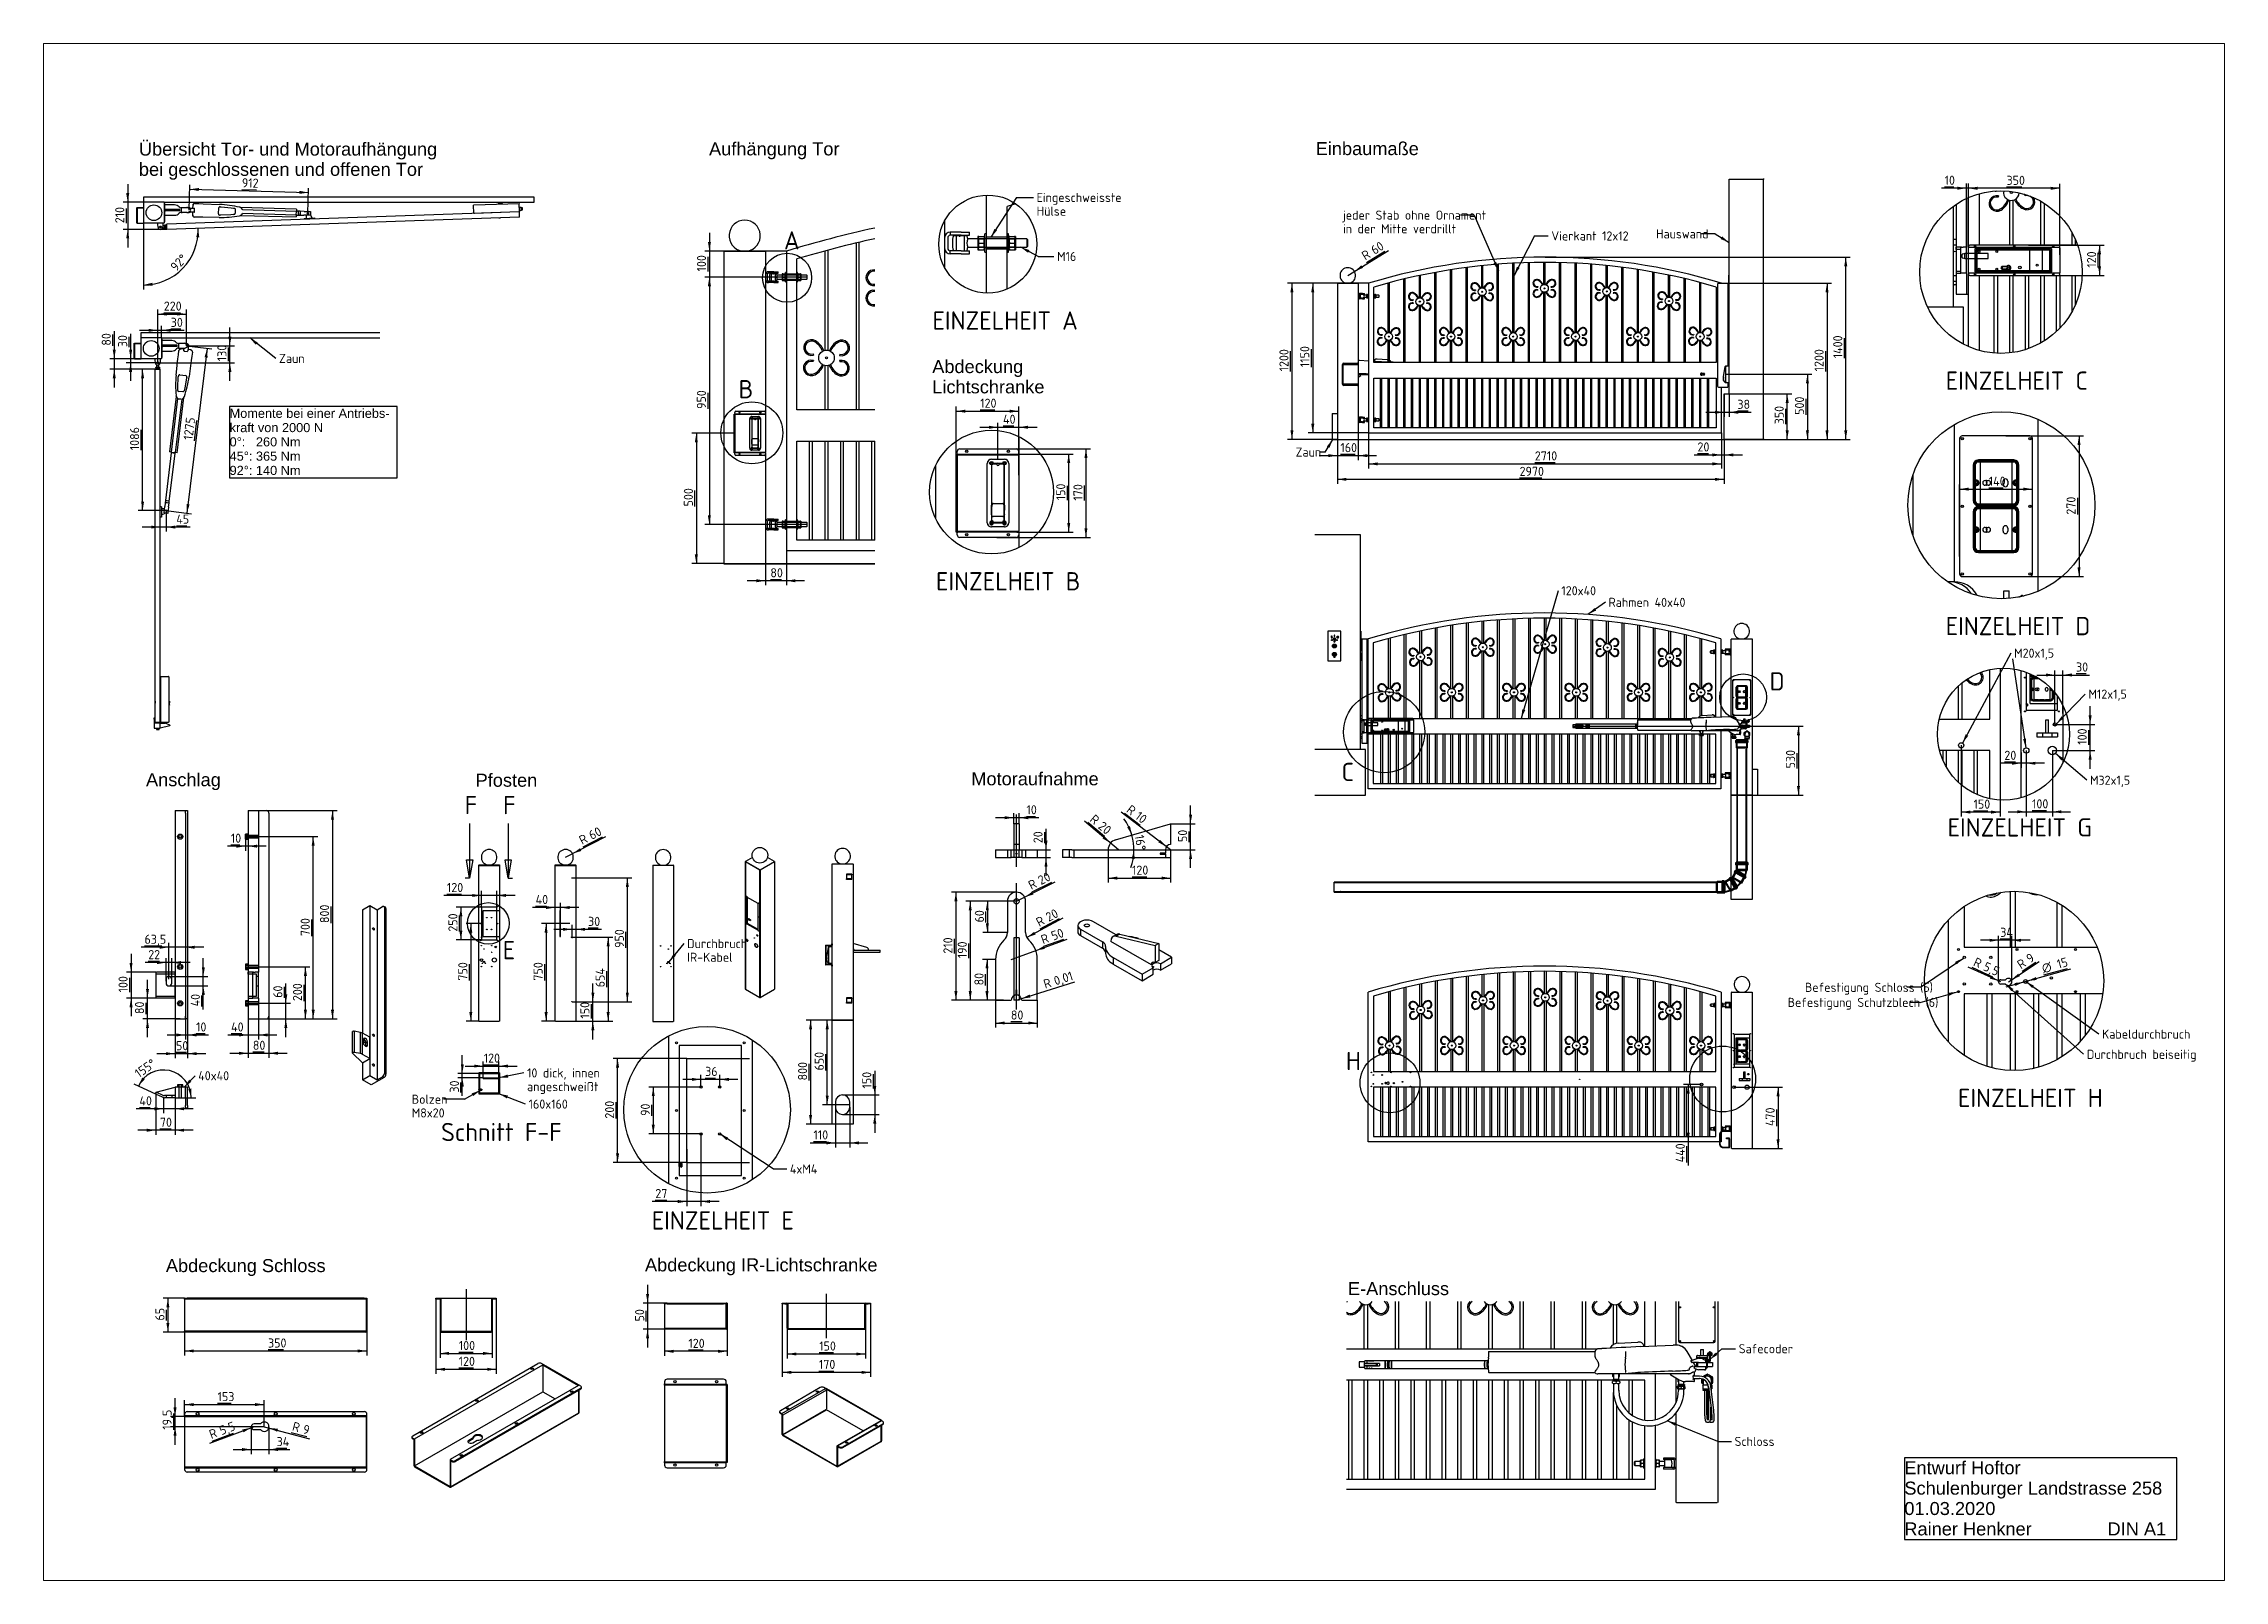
# Paper-space layout 'Layout1' of a CAD drawing. Header units: millimetres. Extents: x 1 to 839, y 1 to 591.
# The model-space entities are those that its viewports show. They can reach past a viewport. Long polylines and large blocks are cut down to what shows.
import ezdxf
from ezdxf.enums import TextEntityAlignment as Align
from ezdxf.lldxf.tags import DXFTag

# ---------------------------------------------------------------- set-up
doc = ezdxf.new("R2010")
doc.units = ezdxf.units.MM
for name, color, linetype in [('ABDECKPLATTE_ELE', 7, 'Continuous'), ('ABDECKUNG_LICHTS', 7, 'Continuous'), ('ABDECKUNG_SCHLOS', 7, 'Continuous'), ('ANSCHLAG_ELKA', 7, 'Continuous'), ('APZ3-FRONTPLATTE', 7, 'Continuous'), ('AUGENSCHRAUBE', 7, 'Continuous'), ('BOLZEN_ELKA205', 7, 'Continuous'), ('DECKEL-ELKA205', 7, 'Continuous'), ('Default', 7, 'Continuous'), ('DISTANZROLLE', 7, 'Continuous'), ('EINFAHRT', 7, 'Continuous'), ('FAAC415-MOTOR', 7, 'Continuous'), ('FAAC_XD20-BODEN', 7, 'Continuous'), ('FAAC_XD20-DECKEL', 7, 'Continuous'), ('GEHAEUSE_ELKA205', 7, 'Continuous'), ('HAUSWAND', 7, 'Continuous'), ('HENSEL_9320_DECK', 7, 'Continuous'), ('HENSEL_9320_GRUN', 7, 'Continuous'), ('HT78_100', 7, 'Continuous'), ('HT78_300', 7, 'Continuous'), ('HT78_30GRAD', 7, 'Continuous'), ('HÜLSE', 7, 'Continuous'), ('HÜLSE_16X40', 7, 'Continuous'), ('KABEL1-90', 7, 'Continuous'), ('KABEL2_90', 7, 'Continuous'), ('KABEL_CODER', 7, 'Continuous'), ('LTS20-90FMC-M20', 7, 'Continuous'), ('LTS20-90FMC-M20_', 7, 'Continuous'), ('LTS20SW_1', 7, 'Continuous'), ('M8-BOLZEN', 7, 'Continuous'), ('METALLTOR', 7, 'Continuous'), ('MOTORSCHARNIER_F', 7, 'Continuous'), ('MUTTER-M16', 7, 'Continuous'), ('PFAHL', 7, 'Continuous'), ('PFAHL_UNTERBAU', 7, 'Continuous'), ('RWV-M32', 7, 'Continuous'), ('RWV-M32-SCHRAUBE', 7, 'Continuous'), ('SAFECODER', 7, 'Continuous'), ('SCHANIER', 7, 'Continuous'), ('SCHEIBE_16', 7, 'Continuous'), ('SCHLIEßBLECH', 7, 'Continuous'), ('SKINTOP12-DECKEL', 7, 'Continuous'), ('SKINTOP12-GRUND', 7, 'Continuous'), ('STANGE', 7, 'Continuous'), ('STANGENSCHARNIER', 7, 'Continuous'), ('TASTER-STOP', 7, 'Continuous'), ('TASTER-ZU', 7, 'Continuous'), ('VERZIERUNG', 7, 'Continuous'), ('ZAUNGRENZE', 7, 'Continuous'), ('ZYLINDER_KURZ', 7, 'Continuous'), ('ZYLINDER_LANG', 7, 'Continuous')]:
    doc.layers.add(name, color=color, linetype=linetype)
doc.styles.add('SEACAD_arial_ttf', font='arial.ttf', dxfattribs={"height": 0.2})
doc.styles.add('SEACAD_arial_ttfI', font='arial.ttf', dxfattribs={"height": 0.2})
doc.styles.add('SEACAD_seiso_ttf', font='seiso.ttf', dxfattribs={"height": 0.2})
doc.styles.add('SEACAD_semeci1_ttf', font='semeci1.ttf', dxfattribs={"height": 0.2})
tags = doc.linetypes.add('CENTER2', pattern=[1.125, 0.75, -0.125, 0.125, -0.125]).pattern_tags.tags
tags[10:11] = [DXFTag(74, 4), DXFTag(75, 0), DXFTag(340, '0'), DXFTag(46, 0.0), DXFTag(50, 0.0), DXFTag(44, 0.0), DXFTag(45, 0.0)]
tags[8:9] = [DXFTag(74, 4), DXFTag(75, 0), DXFTag(340, '0'), DXFTag(46, 0.0), DXFTag(50, 0.0), DXFTag(44, 0.0), DXFTag(45, 0.0)]
tags[6:7] = [DXFTag(74, 4), DXFTag(75, 0), DXFTag(340, '0'), DXFTag(46, 0.0), DXFTag(50, 0.0), DXFTag(44, 0.0), DXFTag(45, 0.0)]
tags[4:5] = [DXFTag(74, 4), DXFTag(75, 0), DXFTag(340, '0'), DXFTag(46, 0.0), DXFTag(50, 0.0), DXFTag(44, 0.0), DXFTag(45, 0.0)]
tags = doc.linetypes.add('DOT2', pattern=[0.125, 0, -0.125]).pattern_tags.tags
tags[6:7] = [DXFTag(74, 4), DXFTag(75, 0), DXFTag(340, '0'), DXFTag(46, 0.0), DXFTag(50, 0.0), DXFTag(44, 0.0), DXFTag(45, 0.0)]
tags[4:5] = [DXFTag(74, 4), DXFTag(75, 0), DXFTag(340, '0'), DXFTag(46, 0.0), DXFTag(50, 0.0), DXFTag(44, 0.0), DXFTag(45, 0.0)]
tags = doc.linetypes.add('HIDDEN2', pattern=[0.1875, 0.125, -0.0625]).pattern_tags.tags
tags[6:7] = [DXFTag(74, 4), DXFTag(75, 0), DXFTag(340, '0'), DXFTag(46, 0.0), DXFTag(50, 0.0), DXFTag(44, 0.0), DXFTag(45, 0.0)]
tags[4:5] = [DXFTag(74, 4), DXFTag(75, 0), DXFTag(340, '0'), DXFTag(46, 0.0), DXFTag(50, 0.0), DXFTag(44, 0.0), DXFTag(45, 0.0)]

psp = doc.layouts.get("Layout1")

msp = doc.modelspace()

# ---------------------------------------------------------------- texts
at = {"color": 7, "linetype": 'Continuous', "ltscale": 25.4, "style": 'SEACAD_seiso_ttf'}
for s, p in [('EINZELHEIT A', (346.76, 501.21)), ('EINZELHEIT C', (735.79, 478.11)), ('EINZELHEIT B', (348.1, 401.07)), ('EINZELHEIT D', (735.8, 383.86)), ('EINZELHEIT G', (736.52, 306.54)), ('EINZELHEIT H', (740.52, 202.65)), ('Schnitt F-F', (158.1, 189.54)), ('EINZELHEIT E', (238.97, 155.59))]:
    msp.add_text(s, height=7, dxfattribs=at).set_placement(p, align=Align.TOP_LEFT)
at = {"layer": 'Default', "color": 7, "linetype": 'Continuous', "ltscale": 25.4}
for s, height, style, p in [('Übersicht Tor- und Motoraufhängung ', 5, 'SEACAD_arial_ttfI', (42.05, 566.05)), ('Aufhängung Tor', 5, 'SEACAD_arial_ttfI', (260.97, 566.13)), ('Einbaumaße', 5, 'SEACAD_arial_ttfI', (493.9, 566.24)), ('bei geschlossenen und offenen Tor', 5, 'SEACAD_arial_ttfI', (42.05, 558.27)), ('Abdeckung ', 5, 'SEACAD_arial_ttfI', (346.67, 482.52)), ('Lichtschranke', 5, 'SEACAD_arial_ttfI', (346.67, 474.74)), ('Momente bei einer Antriebs-', 3.5, 'SEACAD_arial_ttf', (76.88, 463.82)), ('0°:   260 Nm', 3.5, 'SEACAD_arial_ttf', (76.88, 452.86)), ('kraft von 2000 N', 3.5, 'SEACAD_arial_ttf', (76.88, 458.34)), ('45°: 365 Nm', 3.5, 'SEACAD_arial_ttf', (76.88, 447.38)), ('92°: 140 Nm', 3.5, 'SEACAD_arial_ttf', (76.88, 441.9)), ('Anschlag', 5, 'SEACAD_arial_ttfI', (44.78, 323.86)), ('Pfosten', 5, 'SEACAD_arial_ttfI', (171.34, 323.66)), ('Motoraufnahme', 5, 'SEACAD_arial_ttfI', (361.67, 324.21)), ('Abdeckung Schloss', 5, 'SEACAD_arial_ttfI', (52.4, 137.25)), ('Abdeckung IR-Lichtschranke', 5, 'SEACAD_arial_ttfI', (236.37, 137.53)), ('E-Anschluss', 5, 'SEACAD_arial_ttfI', (506.3, 128.41)), ('Entwurf Hoftor', 5, 'SEACAD_arial_ttf', (719.94, 59.61)), ('Schulenburger Landstrasse 258', 5, 'SEACAD_arial_ttf', (719.94, 51.78)), ('01.03.2020', 5, 'SEACAD_arial_ttf', (719.94, 43.96)), ('Rainer Henkner               DIN A1', 5, 'SEACAD_arial_ttf', (719.94, 36.13))]:
    msp.add_text(s, height=height, dxfattribs=dict(at, style=style)).set_placement(p, align=Align.TOP_LEFT)

# ---------------------------------------------------------------- blocks, each defined once
blk = doc.blocks.new('SEANNOT_GROUP')
at = {"layer": 'Default', "linetype": 'Continuous', "ltscale": 25.4}
blk.add_hatch(color=136, dxfattribs=at).paths.add_polyline_path([(87.7, 489.3), (84.59, 491), (86.98, 488.38)])
at = {"layer": 'Default', "color": 7, "linetype": 'Continuous', "ltscale": 25.4}
blk.add_lwpolyline([(94.63, 483.15), (84.59, 491)], dxfattribs=at)
at = {"layer": 'Default', "color": 136, "linetype": 'Continuous', "lineweight": 20, "ltscale": 25.4, "const_width": 0.00025}
blk.add_lwpolyline([(87.7, 489.3), (84.59, 491), (86.98, 488.38), (87.7, 489.3)], close=True, dxfattribs=at)
at = {"layer": 'Default', "color": 7, "linetype": 'Continuous', "ltscale": 25.4, "style": 'SEACAD_seiso_ttf'}
blk.add_text('Zaun', height=3.5, dxfattribs=at).set_placement((95.85, 484.9), align=Align.TOP_LEFT)
blk = doc.blocks.new('SEANNOT_GROUP1')
at = {"layer": 'Default', "linetype": 'Continuous', "ltscale": 25.4}
blk.add_hatch(color=136, dxfattribs=at).paths.add_polyline_path([(649.36, 529.03), (652.63, 527.66), (649.98, 530.02)])
at = {"layer": 'Default', "color": 7, "linetype": 'Continuous', "ltscale": 25.4}
blk.add_line((647.35, 530.99), (642.1, 530.99), dxfattribs=at)
blk.add_lwpolyline([(647.35, 530.99), (652.63, 527.66)], dxfattribs=at)
at = {"layer": 'Default', "color": 136, "linetype": 'Continuous', "lineweight": 20, "ltscale": 25.4, "const_width": 0.00025}
blk.add_lwpolyline([(649.36, 529.03), (652.63, 527.66), (649.98, 530.02), (649.36, 529.03)], close=True, dxfattribs=at)
at = {"layer": 'Default', "color": 7, "linetype": 'Continuous', "ltscale": 25.4, "style": 'SEACAD_seiso_ttf'}
blk.add_text('Hauswand', height=3.5, dxfattribs=at).set_placement((624.57, 532.74), align=Align.TOP_LEFT)
blk = doc.blocks.new('SEANNOT_GROUP2')
at = {"layer": 'Default', "linetype": 'Continuous', "ltscale": 25.4}
blk.add_hatch(color=136, dxfattribs=at).paths.add_polyline_path([(384.02, 524.74), (380.66, 525.86), (383.48, 523.71)])
at = {"layer": 'Default', "color": 7, "linetype": 'Continuous', "ltscale": 25.4}
blk.add_line((387.35, 522.32), (393.41, 522.32), dxfattribs=at)
blk.add_lwpolyline([(387.35, 522.32), (380.66, 525.86)], dxfattribs=at)
at = {"layer": 'Default', "color": 136, "linetype": 'Continuous', "lineweight": 20, "ltscale": 25.4, "const_width": 0.00025}
blk.add_lwpolyline([(384.02, 524.74), (380.66, 525.86), (383.48, 523.71), (384.02, 524.74)], close=True, dxfattribs=at)
at = {"layer": 'Default', "color": 7, "linetype": 'Continuous', "ltscale": 25.4, "style": 'SEACAD_seiso_ttf'}
blk.add_text('M16', height=3.5, dxfattribs=at).set_placement((394.64, 524.07), align=Align.TOP_LEFT)
blk = doc.blocks.new('SEANNOT_GROUP3')
at = {"layer": 'Default', "linetype": 'Continuous', "ltscale": 25.4}
blk.add_hatch(color=136, dxfattribs=at).paths.add_polyline_path([(370.56, 532.92), (369.16, 529.66), (371.55, 532.29)])
at = {"layer": 'Default', "color": 7, "linetype": 'Continuous', "ltscale": 25.4}
blk.add_line((379, 544.96), (385.54, 544.96), dxfattribs=at)
blk.add_lwpolyline([(379, 544.96), (369.16, 529.66)], dxfattribs=at)
at = {"layer": 'Default', "color": 136, "linetype": 'Continuous', "lineweight": 20, "ltscale": 25.4, "const_width": 0.00025}
blk.add_lwpolyline([(370.56, 532.92), (369.16, 529.66), (371.55, 532.29), (370.56, 532.92)], close=True, dxfattribs=at)
at = {"layer": 'Default', "color": 7, "linetype": 'Continuous', "ltscale": 25.4, "style": 'SEACAD_seiso_ttf'}
for s, p in [('Eingeschweisste', (386.76, 546.71)), ('Hülse', (386.76, 541.46))]:
    blk.add_text(s, height=3.5, dxfattribs=at).set_placement(p, align=Align.TOP_LEFT)
blk = doc.blocks.new('SEANNOT_GROUP4')
at = {"layer": 'Default', "linetype": 'Continuous', "ltscale": 25.4}
blk.add_hatch(color=136, dxfattribs=at).paths.add_polyline_path([(499.18, 448.76), (500.5, 452.05), (498.18, 449.36)])
at = {"layer": 'Default', "color": 7, "linetype": 'Continuous', "ltscale": 25.4}
blk.add_line((497.53, 447.18), (495.38, 447.18), dxfattribs=at)
blk.add_lwpolyline([(497.53, 447.18), (500.5, 452.05)], dxfattribs=at)
at = {"layer": 'Default', "color": 136, "linetype": 'Continuous', "lineweight": 20, "ltscale": 25.4, "const_width": 0.00025}
blk.add_lwpolyline([(499.18, 448.76), (500.5, 452.05), (498.18, 449.36), (499.18, 448.76)], close=True, dxfattribs=at)
at = {"layer": 'Default', "color": 7, "linetype": 'Continuous', "ltscale": 25.4, "style": 'SEACAD_seiso_ttf'}
blk.add_text('Zaun', height=3.5, dxfattribs=at).set_placement((486.2, 448.93), align=Align.TOP_LEFT)
blk = doc.blocks.new('SEANNOT_GROUP5')
at = {"layer": 'Default', "linetype": 'Continuous', "ltscale": 25.4}
blk.add_hatch(color=136, dxfattribs=at).paths.add_polyline_path([(600.93, 387.29), (598.39, 384.82), (601.6, 386.33)])
at = {"layer": 'Default', "color": 7, "linetype": 'Continuous', "ltscale": 25.4}
blk.add_lwpolyline([(605.12, 389.48), (598.39, 384.82)], dxfattribs=at)
at = {"layer": 'Default', "color": 136, "linetype": 'Continuous', "lineweight": 20, "ltscale": 25.4, "const_width": 0.00025}
blk.add_lwpolyline([(600.93, 387.29), (598.39, 384.82), (601.6, 386.33), (600.93, 387.29)], close=True, dxfattribs=at)
at = {"layer": 'Default', "color": 7, "linetype": 'Continuous', "ltscale": 25.4, "style": 'SEACAD_seiso_ttf'}
blk.add_text('Rahmen 40x40', height=3.5, dxfattribs=at).set_placement((606.35, 391.23), align=Align.TOP_LEFT)
blk = doc.blocks.new('SEANNOT_GROUP6')
at = {"layer": 'Default', "linetype": 'Continuous', "ltscale": 25.4}
blk.add_hatch(color=136, dxfattribs=at).paths.add_polyline_path([(573.24, 348.44), (572.83, 344.91), (574.36, 348.11)])
at = {"layer": 'Default', "color": 7, "linetype": 'Continuous', "ltscale": 25.4}
blk.add_lwpolyline([(587.03, 393.94), (572.83, 344.91)], dxfattribs=at)
at = {"layer": 'Default', "color": 136, "linetype": 'Continuous', "lineweight": 20, "ltscale": 25.4, "const_width": 0.00025}
blk.add_lwpolyline([(573.24, 348.44), (572.83, 344.91), (574.36, 348.11), (573.24, 348.44)], close=True, dxfattribs=at)
at = {"layer": 'Default', "color": 7, "linetype": 'Continuous', "ltscale": 25.4, "style": 'SEACAD_seiso_ttf'}
blk.add_text('120x40', height=3.5, dxfattribs=at).set_placement((588.25, 395.69), align=Align.TOP_LEFT)
blk = doc.blocks.new('SEANNOT_GROUP7')
at = {"layer": 'Default', "linetype": 'Continuous', "ltscale": 25.4}
blk.add_hatch(color=136, dxfattribs=at).paths.add_polyline_path([(61.37, 206.16), (59.39, 203.22), (62.22, 205.36)])
at = {"layer": 'Default', "color": 7, "linetype": 'Continuous', "ltscale": 25.4}
blk.add_lwpolyline([(63.61, 207.67), (59.39, 203.22)], dxfattribs=at)
at = {"layer": 'Default', "color": 136, "linetype": 'Continuous', "lineweight": 20, "ltscale": 25.4, "const_width": 0.00025}
blk.add_lwpolyline([(61.37, 206.16), (59.39, 203.22), (62.22, 205.36), (61.37, 206.16)], close=True, dxfattribs=at)
at = {"layer": 'Default', "color": 7, "linetype": 'Continuous', "ltscale": 25.4, "style": 'SEACAD_seiso_ttf'}
blk.add_text('40x40', height=3.5, dxfattribs=at).set_placement((64.83, 209.42), align=Align.TOP_LEFT)
blk = doc.blocks.new('SEANNOT_GROUP8')
at = {"layer": 'Default', "linetype": 'Continuous', "ltscale": 25.4}
blk.add_hatch(color=136, dxfattribs=at).paths.add_polyline_path([(247.34, 254.51), (245.56, 251.45), (248.24, 253.77)])
at = {"layer": 'Default', "color": 7, "linetype": 'Continuous', "ltscale": 25.4}
blk.add_lwpolyline([(251.35, 258.42), (245.56, 251.45)], dxfattribs=at)
at = {"layer": 'Default', "color": 136, "linetype": 'Continuous', "lineweight": 20, "ltscale": 25.4, "const_width": 0.00025}
blk.add_lwpolyline([(247.34, 254.51), (245.56, 251.45), (248.24, 253.77), (247.34, 254.51)], close=True, dxfattribs=at)
at = {"layer": 'Default', "color": 7, "linetype": 'Continuous', "ltscale": 25.4, "style": 'SEACAD_seiso_ttf'}
for s, p in [('Durchbruch', (252.57, 260.17)), ('IR-Kabel', (252.57, 254.92))]:
    blk.add_text(s, height=3.5, dxfattribs=at).set_placement(p, align=Align.TOP_LEFT)
blk = doc.blocks.new('SEANNOT_GROUP9')
at = {"layer": 'Default', "linetype": 'Continuous', "ltscale": 25.4}
blk.add_hatch(color=136, dxfattribs=at).paths.add_polyline_path([(183.62, 208.13), (180.29, 206.9), (183.84, 206.99)])
at = {"layer": 'Default', "color": 7, "linetype": 'Continuous', "ltscale": 25.4}
blk.add_line((180.29, 206.92), (180.29, 205.15), dxfattribs=at)
blk.add_lwpolyline([(189.88, 208.74), (180.29, 206.9)], dxfattribs=at)
at = {"layer": 'Default', "color": 136, "linetype": 'Continuous', "lineweight": 20, "ltscale": 25.4, "const_width": 0.00025}
blk.add_lwpolyline([(183.62, 208.13), (180.29, 206.9), (183.84, 206.99), (183.62, 208.13)], close=True, dxfattribs=at)
at = {"layer": 'Default', "color": 7, "linetype": 'Continuous', "ltscale": 25.4, "style": 'SEACAD_seiso_ttf'}
for s, p in [('10 dick, innen', (191.1, 210.49)), ('angeschweißt', (191.1, 205.24))]:
    blk.add_text(s, height=3.5, dxfattribs=at).set_placement(p, align=Align.TOP_LEFT)
blk = doc.blocks.new('SEANNOT_GROUP10')
at = {"layer": 'Default', "linetype": 'Continuous', "ltscale": 25.4}
blk.add_hatch(color=136, dxfattribs=at).paths.add_polyline_path([(183.78, 200.04), (180.31, 200.77), (183.35, 198.95)])
at = {"layer": 'Default', "color": 7, "linetype": 'Continuous', "ltscale": 25.4}
blk.add_lwpolyline([(190.49, 196.78), (180.31, 200.77)], dxfattribs=at)
at = {"layer": 'Default', "color": 136, "linetype": 'Continuous', "lineweight": 20, "ltscale": 25.4, "const_width": 0.00025}
blk.add_lwpolyline([(183.78, 200.04), (180.31, 200.77), (183.35, 198.95), (183.78, 200.04)], close=True, dxfattribs=at)
at = {"layer": 'Default', "color": 7, "linetype": 'Continuous', "ltscale": 25.4, "style": 'SEACAD_seiso_ttf'}
blk.add_text('160x160', height=3.5, dxfattribs=at).set_placement((191.71, 198.53), align=Align.TOP_LEFT)
blk = doc.blocks.new('SEANNOT_GROUP11')
at = {"layer": 'Default', "color": 7, "linetype": 'CENTER2', "ltscale": 25.4}
blk.add_line((379.01, 233.15), (379.01, 281.65), dxfattribs=at)
blk = doc.blocks.new('SEANNOT_GROUP12')
at = {"layer": 'Default', "color": 7, "linetype": 'CENTER2', "ltscale": 25.4}
blk.add_line((379.01, 287.95), (379.01, 307.95), dxfattribs=at)
blk = doc.blocks.new('SEANNOT_GROUP13')
at = {"layer": 'Default', "linetype": 'Continuous', "ltscale": 25.4}
blk.add_hatch(color=136, dxfattribs=at).paths.add_polyline_path([(743.44, 338.78), (742.29, 335.42), (744.47, 338.23)])
at = {"layer": 'Default', "color": 7, "linetype": 'Continuous', "ltscale": 25.4}
blk.add_lwpolyline([(760.87, 369.96), (742.29, 335.42)], dxfattribs=at)
at = {"layer": 'Default', "color": 136, "linetype": 'Continuous', "lineweight": 20, "ltscale": 25.4, "const_width": 0.00025}
blk.add_lwpolyline([(743.44, 338.78), (742.29, 335.42), (744.47, 338.23), (743.44, 338.78)], close=True, dxfattribs=at)
at = {"layer": 'Default', "color": 7, "linetype": 'Continuous', "ltscale": 25.4, "style": 'SEACAD_seiso_ttf'}
blk.add_text('M20x1,5', height=3.5, dxfattribs=at).set_placement((762.09, 371.71), align=Align.TOP_LEFT)
blk = doc.blocks.new('SEANNOT_GROUP14')
at = {"layer": 'Default', "linetype": 'Continuous', "ltscale": 25.4}
blk.add_hatch(color=136, dxfattribs=at).paths.add_polyline_path([(765.51, 336.96), (766.61, 333.59), (766.66, 337.14)])
at = {"layer": 'Default', "color": 7, "linetype": 'Continuous', "ltscale": 25.4}
blk.add_lwpolyline([(761.45, 367.75), (766.61, 333.59)], dxfattribs=at)
at = {"layer": 'Default', "color": 136, "linetype": 'Continuous', "lineweight": 20, "ltscale": 25.4, "const_width": 0.00025}
blk.add_lwpolyline([(765.51, 336.96), (766.61, 333.59), (766.66, 337.14), (765.51, 336.96)], close=True, dxfattribs=at)
blk = doc.blocks.new('SEANNOT_GROUP15')
at = {"layer": 'Default', "linetype": 'Continuous', "ltscale": 25.4}
blk.add_hatch(color=136, dxfattribs=at).paths.add_polyline_path([(780.98, 329.63), (777.94, 331.46), (780.22, 328.74)])
at = {"layer": 'Default', "color": 7, "linetype": 'Continuous', "ltscale": 25.4}
blk.add_lwpolyline([(789.99, 321.15), (777.94, 331.46)], dxfattribs=at)
at = {"layer": 'Default', "color": 136, "linetype": 'Continuous', "lineweight": 20, "ltscale": 25.4, "const_width": 0.00025}
blk.add_lwpolyline([(780.98, 329.63), (777.94, 331.46), (780.22, 328.74), (780.98, 329.63)], close=True, dxfattribs=at)
at = {"layer": 'Default', "color": 7, "linetype": 'Continuous', "ltscale": 25.4, "style": 'SEACAD_seiso_ttf'}
blk.add_text('M32x1,5', height=3.5, dxfattribs=at).set_placement((791.22, 322.9), align=Align.TOP_LEFT)
blk = doc.blocks.new('SEANNOT_GROUP16')
at = {"layer": 'Default', "linetype": 'Continuous', "ltscale": 25.4}
blk.add_hatch(color=136, dxfattribs=at).paths.add_polyline_path([(780.34, 345.76), (778.32, 342.85), (781.18, 344.95)])
at = {"layer": 'Default', "color": 7, "linetype": 'Continuous', "ltscale": 25.4}
blk.add_lwpolyline([(789.41, 354.23), (778.32, 342.85)], dxfattribs=at)
at = {"layer": 'Default', "color": 136, "linetype": 'Continuous', "lineweight": 20, "ltscale": 25.4, "const_width": 0.00025}
blk.add_lwpolyline([(780.34, 345.76), (778.32, 342.85), (781.18, 344.95), (780.34, 345.76)], close=True, dxfattribs=at)
at = {"layer": 'Default', "color": 7, "linetype": 'Continuous', "ltscale": 25.4, "style": 'SEACAD_seiso_ttf'}
blk.add_text('M12x1,5', height=3.5, dxfattribs=at).set_placement((790.63, 355.98), align=Align.TOP_LEFT)
blk = doc.blocks.new('SEANNOT_GROUP17')
at = {"layer": 'Default', "linetype": 'Continuous', "ltscale": 25.4}
blk.add_hatch(color=136, dxfattribs=at).paths.add_polyline_path([(769.68, 242.29), (766.49, 243.86), (769, 241.34)])
at = {"layer": 'Default', "color": 7, "linetype": 'Continuous', "ltscale": 25.4}
blk.add_lwpolyline([(794.61, 223.66), (766.49, 243.86)], dxfattribs=at)
at = {"layer": 'Default', "color": 136, "linetype": 'Continuous', "lineweight": 20, "ltscale": 25.4, "const_width": 0.00025}
blk.add_lwpolyline([(769.68, 242.29), (766.49, 243.86), (769, 241.34), (769.68, 242.29)], close=True, dxfattribs=at)
at = {"layer": 'Default', "color": 7, "linetype": 'Continuous', "ltscale": 25.4, "style": 'SEACAD_seiso_ttf'}
blk.add_text('Kabeldurchbruch', height=3.5, dxfattribs=at).set_placement((795.83, 225.41), align=Align.TOP_LEFT)
blk = doc.blocks.new('SEANNOT_GROUP18')
at = {"layer": 'Default', "linetype": 'Continuous', "ltscale": 25.4}
blk.add_hatch(color=136, dxfattribs=at).paths.add_polyline_path([(761.82, 240.98), (758.83, 242.89), (761.04, 240.11)])
at = {"layer": 'Default', "color": 7, "linetype": 'Continuous', "ltscale": 25.4}
blk.add_lwpolyline([(788.78, 215.89), (758.83, 242.89)], dxfattribs=at)
at = {"layer": 'Default', "color": 136, "linetype": 'Continuous', "lineweight": 20, "ltscale": 25.4, "const_width": 0.00025}
blk.add_lwpolyline([(761.82, 240.98), (758.83, 242.89), (761.04, 240.11), (761.82, 240.98)], close=True, dxfattribs=at)
at = {"layer": 'Default', "color": 7, "linetype": 'Continuous', "ltscale": 25.4, "style": 'SEACAD_seiso_ttf'}
blk.add_text('Durchbruch beiseitig', height=3.5, dxfattribs=at).set_placement((790.01, 217.64), align=Align.TOP_LEFT)
blk = doc.blocks.new('SEANNOT_GROUP19')
at = {"layer": 'Default', "linetype": 'Continuous', "ltscale": 25.4}
blk.add_hatch(color=136, dxfattribs=at).paths.add_polyline_path([(737.12, 238.4), (740.32, 239.92), (736.8, 239.52)])
at = {"layer": 'Default', "color": 7, "linetype": 'Continuous', "ltscale": 25.4}
blk.add_line((725.99, 235.84), (721.92, 235.84), dxfattribs=at)
blk.add_lwpolyline([(725.99, 235.84), (740.32, 239.92)], dxfattribs=at)
at = {"layer": 'Default', "color": 136, "linetype": 'Continuous', "lineweight": 20, "ltscale": 25.4, "const_width": 0.00025}
blk.add_lwpolyline([(737.12, 238.4), (740.32, 239.92), (736.8, 239.52), (737.12, 238.4)], close=True, dxfattribs=at)
at = {"layer": 'Default', "color": 7, "linetype": 'Continuous', "ltscale": 25.4, "style": 'SEACAD_seiso_ttf'}
blk.add_text('Befestigung Schutzblech (6)', height=3.5, dxfattribs=at).set_placement((675.11, 237.59), align=Align.TOP_LEFT)
blk = doc.blocks.new('SEANNOT_GROUP20')
at = {"layer": 'Default', "linetype": 'Continuous', "ltscale": 25.4}
blk.add_hatch(color=136, dxfattribs=at).paths.add_polyline_path([(740.03, 250.42), (742.6, 252.87), (739.38, 251.38)])
at = {"layer": 'Default', "color": 7, "linetype": 'Continuous', "ltscale": 25.4}
blk.add_line((726.09, 241.62), (720.84, 241.62), dxfattribs=at)
blk.add_lwpolyline([(726.09, 241.62), (742.6, 252.87)], dxfattribs=at)
at = {"layer": 'Default', "color": 136, "linetype": 'Continuous', "lineweight": 20, "ltscale": 25.4, "const_width": 0.00025}
blk.add_lwpolyline([(740.03, 250.42), (742.6, 252.87), (739.38, 251.38), (740.03, 250.42)], close=True, dxfattribs=at)
at = {"layer": 'Default', "color": 7, "linetype": 'Continuous', "ltscale": 25.4, "style": 'SEACAD_seiso_ttf'}
blk.add_text('Befestigung Schloss (5)', height=3.5, dxfattribs=at).set_placement((681.76, 243.37), align=Align.TOP_LEFT)
blk = doc.blocks.new('SEANNOT_GROUP21')
at = {"layer": 'Default', "linetype": 'Continuous', "ltscale": 25.4}
blk.add_hatch(color=136, dxfattribs=at).paths.add_polyline_path([(571.17, 518.42), (570.07, 515.05), (572.2, 517.89)])
at = {"layer": 'Default', "color": 7, "linetype": 'Continuous', "ltscale": 25.4}
blk.add_line((577.91, 530.19), (583.16, 530.19), dxfattribs=at)
blk.add_lwpolyline([(577.91, 530.19), (570.07, 515.05)], dxfattribs=at)
at = {"layer": 'Default', "color": 136, "linetype": 'Continuous', "lineweight": 20, "ltscale": 25.4, "const_width": 0.00025}
blk.add_lwpolyline([(571.17, 518.42), (570.07, 515.05), (572.2, 517.89), (571.17, 518.42)], close=True, dxfattribs=at)
at = {"layer": 'Default', "color": 7, "linetype": 'Continuous', "ltscale": 25.4, "style": 'SEACAD_seiso_ttf'}
blk.add_text('Vierkant 12x12', height=3.5, dxfattribs=at).set_placement((584.39, 531.94), align=Align.TOP_LEFT)
blk = doc.blocks.new('SEANNOT_GROUP22')
at = {"layer": 'Default', "linetype": 'Continuous', "ltscale": 25.4}
blk.add_hatch(color=136, dxfattribs=at).paths.add_polyline_path([(562.16, 519.74), (564.09, 516.76), (563.23, 520.2)])
at = {"layer": 'Default', "color": 7, "linetype": 'Continuous', "ltscale": 25.4}
blk.add_line((554.78, 538.19), (549.53, 538.19), dxfattribs=at)
blk.add_lwpolyline([(554.78, 538.19), (564.09, 516.76)], dxfattribs=at)
at = {"layer": 'Default', "color": 136, "linetype": 'Continuous', "lineweight": 20, "ltscale": 25.4, "const_width": 0.00025}
blk.add_lwpolyline([(562.16, 519.74), (564.09, 516.76), (563.23, 520.2), (562.16, 519.74)], close=True, dxfattribs=at)
at = {"layer": 'Default', "color": 7, "linetype": 'Continuous', "ltscale": 25.4, "style": 'SEACAD_seiso_ttf'}
for s, p in [('jeder Stab ohne Ornament', (504.39, 539.94)), ('in der Mitte verdrillt', (504.39, 534.69))]:
    blk.add_text(s, height=3.5, dxfattribs=at).set_placement(p, align=Align.TOP_LEFT)
blk = doc.blocks.new('SEANNOT_GROUP23')
at = {"layer": 'Default', "linetype": 'Continuous', "ltscale": 25.4}
blk.add_hatch(color=136, dxfattribs=at).paths.add_polyline_path([(632.26, 74.37), (628.8, 75.15), (631.82, 73.29)])
at = {"layer": 'Default', "color": 7, "linetype": 'Continuous', "ltscale": 25.4}
blk.add_line((648.26, 67.23), (653.51, 67.23), dxfattribs=at)
blk.add_lwpolyline([(648.26, 67.23), (628.8, 75.15)], dxfattribs=at)
at = {"layer": 'Default', "color": 136, "linetype": 'Continuous', "lineweight": 20, "ltscale": 25.4, "const_width": 0.00025}
blk.add_lwpolyline([(632.26, 74.37), (628.8, 75.15), (631.82, 73.29), (632.26, 74.37)], close=True, dxfattribs=at)
at = {"layer": 'Default', "color": 7, "linetype": 'Continuous', "ltscale": 25.4, "style": 'SEACAD_seiso_ttf'}
blk.add_text('Schloss', height=3.5, dxfattribs=at).set_placement((654.73, 68.98), align=Align.TOP_LEFT)
blk = doc.blocks.new('SEANNOT_GROUP24')
at = {"layer": 'Default', "linetype": 'Continuous', "ltscale": 25.4}
blk.add_hatch(color=136, dxfattribs=at).paths.add_polyline_path([(647.33, 101.31), (645.14, 98.52), (648.11, 100.45)])
at = {"layer": 'Default', "color": 7, "linetype": 'Continuous', "ltscale": 25.4}
blk.add_line((649.85, 102.83), (655.1, 102.83), dxfattribs=at)
blk.add_lwpolyline([(649.85, 102.83), (645.14, 98.52)], dxfattribs=at)
at = {"layer": 'Default', "color": 136, "linetype": 'Continuous', "lineweight": 20, "ltscale": 25.4, "const_width": 0.00025}
blk.add_lwpolyline([(647.33, 101.31), (645.14, 98.52), (648.11, 100.45), (647.33, 101.31)], close=True, dxfattribs=at)
at = {"layer": 'Default', "color": 7, "linetype": 'Continuous', "ltscale": 25.4, "style": 'SEACAD_seiso_ttf'}
blk.add_text('Safecoder', height=3.5, dxfattribs=at).set_placement((656.33, 104.58), align=Align.TOP_LEFT)
blk = doc.blocks.new('SEANNOT_GROUP25')
at = {"layer": 'Default', "color": 7, "linetype": 'CENTER2', "ltscale": 25.4}
blk.add_line((167.68, 125.71), (167.68, 106.11), dxfattribs=at)
blk = doc.blocks.new('SEANNOT_GROUP26')
at = {"layer": 'Default', "color": 7, "linetype": 'CENTER2', "ltscale": 25.4}
blk.add_line((306.02, 106.85), (306.02, 123.85), dxfattribs=at)
blk = doc.blocks.new('SEANNOT_GROUP27')
at = {"layer": 'Default', "linetype": 'Continuous', "ltscale": 25.4}
blk.add_hatch(color=136, dxfattribs=at).paths.add_polyline_path([(268.31, 183.9), (265.07, 185.33), (267.67, 182.92)])
at = {"layer": 'Default', "color": 7, "linetype": 'Continuous', "ltscale": 25.4}
blk.add_line((285.53, 171.85), (290.78, 171.85), dxfattribs=at)
blk.add_lwpolyline([(285.53, 171.85), (265.07, 185.33)], dxfattribs=at)
at = {"layer": 'Default', "color": 136, "linetype": 'Continuous', "lineweight": 20, "ltscale": 25.4, "const_width": 0.00025}
blk.add_lwpolyline([(268.31, 183.9), (265.07, 185.33), (267.67, 182.92), (268.31, 183.9)], close=True, dxfattribs=at)
at = {"layer": 'Default', "color": 7, "linetype": 'Continuous', "ltscale": 25.4, "style": 'SEACAD_seiso_ttf'}
blk.add_text('4xM4', height=3.5, dxfattribs=at).set_placement((292, 173.6), align=Align.TOP_LEFT)
blk = doc.blocks.new('SEANNOT_GROUP28')
at = {"layer": 'Default', "linetype": 'Continuous', "ltscale": 25.4}
blk.add_hatch(color=136, dxfattribs=at).paths.add_polyline_path([(170.41, 199.86), (173.19, 202.07), (169.84, 200.88)])
at = {"layer": 'Default', "color": 7, "linetype": 'Continuous', "ltscale": 25.4}
blk.add_line((167.01, 198.64), (159.02, 198.64), dxfattribs=at)
blk.add_lwpolyline([(167.01, 198.64), (173.19, 202.07)], dxfattribs=at)
at = {"layer": 'Default', "color": 136, "linetype": 'Continuous', "lineweight": 20, "ltscale": 25.4, "const_width": 0.00025}
blk.add_lwpolyline([(170.41, 199.86), (173.19, 202.07), (169.84, 200.88), (170.41, 199.86)], close=True, dxfattribs=at)
at = {"layer": 'Default', "color": 7, "linetype": 'Continuous', "ltscale": 25.4, "style": 'SEACAD_seiso_ttf'}
for s, p in [('Bolzen', (146.82, 200.39)), ('M8x20', (146.82, 195.14))]:
    blk.add_text(s, height=3.5, dxfattribs=at).set_placement(p, align=Align.TOP_LEFT)
blk = doc.blocks.new('SEANNOT_GROUP29')
at = {"layer": 'Default', "color": 7, "linetype": 'CENTER2', "ltscale": 25.4}
blk.add_line((207.47, 266.11), (200.22, 266.11), dxfattribs=at)
blk = doc.blocks.new('SE')
at = {"layer": 'ABDECKPLATTE_ELE', "color": 7, "linetype": 'Continuous', "ltscale": 25.4}
for p, q in [((51.9, 542.62), (51.8, 542.62)), ((51.9, 542.62), (51.9, 542.37)), ((51.9, 542.37), (51.9, 535.87)), ((51.9, 535.87), (51.9, 535.62))]:
    blk.add_line(p, q, dxfattribs=at)
at = {"layer": 'ABDECKUNG_LICHTS', "color": 7, "linetype": 'Continuous', "ltscale": 25.4}
for p, q in [((41.3, 535.12), (41.3, 541.07)), ((41.38, 541.12), (43.8, 541.12)), ((41.38, 541.05), (43.8, 541.05)), ((41.38, 541.04), (41.38, 535.12)), ((43.41, 541.04), (41.42, 541.04)), ((43.72, 541.04), (43.67, 541.04)), ((43.72, 541.04), (43.8, 541.04)), ((41.38, 535.12), (41.3, 535.12)), ((41.38, 535.12), (43.67, 535.12)), ((43.67, 535.12), (43.72, 535.12)), ((43.72, 535.12), (43.72, 535.15)), ((43.8, 535.12), (43.72, 535.12))]:
    blk.add_line(p, q, dxfattribs=at)
at = {"layer": 'ABDECKUNG_SCHLOS', "color": 7, "linetype": 'Continuous', "ltscale": 25.4}
for p, q in [((170.69, 538.93), (170.58, 541.97)), ((170.68, 542.08), (188.06, 542.68)), ((170.69, 538.83), (170.69, 538.93)), ((170.69, 538.93), (170.94, 538.93)), ((170.94, 538.93), (187.92, 539.53)), ((187.92, 539.53), (188.17, 539.54)), ((188.06, 542.68), (188.07, 542.58)), ((188.17, 539.54), (188.07, 542.58)), ((188.17, 539.54), (188.18, 539.44))]:
    blk.add_line(p, q, dxfattribs=at)
blk.add_arc((170.68, 541.98), 0.1, 92, 182, dxfattribs=at)
at = {"layer": 'AUGENSCHRAUBE', "color": 7, "linetype": 'Continuous', "ltscale": 25.4}
for p, q in [((51.12, 533.25), (52.01, 533.28)), ((51.98, 534.08), (51.25, 534.05))]:
    blk.add_line(p, q, dxfattribs=at)
at = {"layer": 'BOLZEN_ELKA205', "color": 7, "linetype": 'Continuous', "ltscale": 25.4}
for p, q in [((188.87, 541.14), (188.12, 541.11)), ((188.15, 540.11), (188.9, 540.14)), ((188.9, 540.14), (188.87, 541.14)), ((189.3, 541.02), (188.87, 541.14)), ((188.9, 540.14), (189.33, 540.28)), ((189.4, 540.38), (189.38, 540.93))]:
    blk.add_line(p, q, dxfattribs=at)
for centre, start, end in [((189.28, 540.93), 2, 75.30076), ((189.3, 540.37), 288.69924, 2)]:
    blk.add_arc(centre, 0.1, start, end, dxfattribs=at)
at = {"layer": 'FAAC415-MOTOR', "color": 7, "linetype": 'Continuous', "ltscale": 25.4}
for p, q in [((61.15, 540.87), (61.93, 540.85)), ((61.88, 539.35), (61.17, 539.37)), ((63.09, 539.32), (61.88, 539.35)), ((61.93, 540.85), (63.13, 540.82)), ((62.65, 539.33), (62.62, 538.21)), ((62.72, 541.96), (62.69, 540.83)), ((63.09, 539.32), (63.15, 539.32)), ((63.2, 540.82), (63.13, 540.82)), ((63.31, 539.31), (63.15, 539.32)), ((63.2, 540.82), (63.35, 540.81)), ((64.97, 537.41), (63.34, 537.44)), ((63.37, 539.41), (63.41, 540.71)), ((63.5, 542.69), (65.12, 542.62)), ((66.57, 537.39), (64.97, 537.41)), ((65.12, 542.62), (66.72, 542.55)), ((72.85, 537.3), (66.57, 537.39)), ((66.72, 542.55), (72.99, 542.3)), ((72.64, 538.68), (72.7, 540.93)), ((73.53, 538.18), (73.16, 538.16)), ((73.25, 541.41), (73.62, 541.38)), ((77.37, 538.34), (73.53, 538.18)), ((73.62, 541.38), (77.44, 541)), ((78.36, 538.38), (77.37, 538.34)), ((77.44, 541), (78.43, 540.9)), ((78.52, 538.39), (78.36, 538.38)), ((79.04, 540.37), (78.99, 538.88))]:
    blk.add_line(p, q, dxfattribs=at)
for centre, radius, start, end in [((63.37, 538.19), 0.75, 178.40688, 257.46318), ((63.47, 541.94), 0.75, 88.02976, 178.40688), ((63.39, 538.09), 0.65, 169.44478, 266.16049), ((73.14, 538.66), 0.5, 178.40688, 272.41638), ((73.2, 540.92), 0.5, 84.39738, 178.40688), ((73.43, 577.03), 39.73, 269.16073, 280.47737), ((71.36, 502.6), 39.73, 76.3364, 87.65264), ((78.49, 538.89), 0.5, 272.41638, 358.40688), ((80.35, 539.59), 1.66, 280.47737, 336.31552), ((80.35, 539.59), 1.66, 20.49924, 76.3364)]:
    blk.add_arc(centre, radius, start, end, dxfattribs=at)
for centre, start_param, end_param in [((63.31, 539.41), 3.141593, 4.712389), ((63.35, 540.71), 4.712389, 6.283185)]:
    blk.add_ellipse(centre, major_axis=(0.0028, 0.1), ratio=0.57735, start_param=start_param, end_param=end_param, dxfattribs=at)
blk.add_open_spline([(63.5, 542.69), (63.17, 542.7), (62.86, 542.35), (62.86, 541.95)], degree=3, dxfattribs=at)
blk.add_open_spline([(78.43, 540.9), (78.52, 540.9), (78.6, 540.88), (78.68, 540.85), (78.74, 540.82), (78.81, 540.79), (78.86, 540.74), (78.9, 540.71), (78.94, 540.66), (78.97, 540.61), (79, 540.56), (79.02, 540.51), (79.03, 540.45), (79.04, 540.42), (79.04, 540.4), (79.04, 540.37)], degree=3, knots=[0, 0, 0, 0, 0.28633, 0.28633, 0.28633, 0.520929, 0.520929, 0.520929, 0.716555, 0.716555, 0.716555, 0.913976, 0.913976, 0.913976, 1, 1, 1, 1], dxfattribs=at)
at = {"layer": 'HÜLSE', "color": 7, "linetype": 'Continuous', "ltscale": 25.4}
for p, q in [((81.03, 538.07), (102.46, 537.47)), ((102.55, 540.47), (81.11, 541.07)), ((102.49, 538.22), (81.81, 538.8)), ((81.86, 540.3), (102.53, 539.72)), ((102.48, 538.12), (102.46, 537.47)), ((102.49, 538.22), (102.48, 538.12)), ((102.49, 538.47), (102.52, 539.47)), ((102.49, 538.47), (102.49, 538.22)), ((102.53, 539.72), (102.52, 539.47)), ((102.55, 540.47), (102.53, 539.83)), ((102.53, 539.83), (102.53, 539.72))]:
    blk.add_line(p, q, dxfattribs=at)
at = {"layer": 'METALLTOR', "color": 7, "linetype": 'Continuous', "ltscale": 25.4}
for p, q in [((188.18, 539.44), (52.76, 534.71)), ((188.25, 537.44), (52.83, 532.71)), ((188.25, 537.44), (188.18, 539.44)), ((52.83, 532.71), (52.76, 534.71))]:
    blk.add_line(p, q, dxfattribs=at)
at = {"layer": 'MOTORSCHARNIER_F', "color": 7, "linetype": 'Continuous', "ltscale": 25.4}
for p, q in [((55.73, 542.12), (51.9, 542.12)), ((57.08, 540.37), (51.9, 540.37)), ((57.08, 539.87), (51.9, 539.87)), ((51.9, 538.12), (55.73, 538.12)), ((57.8, 540.37), (57.08, 540.37)), ((57.8, 539.87), (57.08, 539.87)), ((57.8, 539.87), (57.8, 540.37)), ((58.5, 541), (58.3, 541)), ((58.3, 539.25), (58.5, 539.25)), ((61.3, 541), (60.89, 541)), ((60.89, 539.25), (61.3, 539.25))]:
    blk.add_line(p, q, dxfattribs=at)
for centre, radius, start, end in [((51.8, 540.12), 0.5, 30, 78.46304), ((51.8, 540.12), 0.5, 281.53696, 330), ((55.73, 539.62), 2.5, 42.73211, 90), ((55.73, 540.62), 2.5, 270, 317.26789), ((58.3, 542), 1, 222.73211, 270), ((58.3, 538.25), 1, 90, 137.26789), ((61.3, 540.12), 0.875, 57.40416, 90), ((61.3, 540.12), 0.875, 270, 299.4096)]:
    blk.add_arc(centre, radius, start, end, dxfattribs=at)
at = {"layer": 'MUTTER-M16', "color": 7, "linetype": 'Continuous', "ltscale": 25.4}
for p, q in [((52.07, 534.42), (51.97, 534.32)), ((51.98, 534.23), (51.97, 534.32)), ((51.98, 534.23), (52, 533.68)), ((52, 533.68), (52.02, 533.13)), ((52.02, 533.04), (52.02, 533.13)), ((52.02, 533.04), (52.12, 532.94)), ((52.07, 534.42), (52.52, 534.44)), ((52.08, 534.05), (52.53, 534.07)), ((52.11, 533.31), (52.56, 533.33)), ((52.12, 532.94), (52.57, 532.96)), ((52.62, 534.34), (52.52, 534.44)), ((52.57, 532.96), (52.67, 533.06))]:
    blk.add_line(p, q, dxfattribs=at)
for points, knots in [([(51.98, 534.23), (51.98, 534.27), (51.98, 534.3), (52, 534.33), (52.02, 534.36), (52.04, 534.39), (52.07, 534.42)], [0, 0, 0, 0, 0.5026668, 0.5026668, 0.5026668, 1, 1, 1, 1]), ([(52.08, 534.05), (52.03, 534.1), (51.99, 534.15), (51.98, 534.21), (51.98, 534.22), (51.98, 534.23), (51.98, 534.23)], [0, 0, 0, 0, 0.876424, 0.876424, 0.876424, 1, 1, 1, 1]), ([(52, 533.68), (51.99, 533.76), (52.01, 533.84), (52.03, 533.92), (52.04, 533.96), (52.06, 534.01), (52.08, 534.05)], [0, 0, 0, 0, 0.62959, 0.62959, 0.62959, 1, 1, 1, 1]), ([(52.11, 533.31), (52.09, 533.34), (52.08, 533.37), (52.07, 533.4), (52.03, 533.48), (52, 533.57), (52, 533.66), (52, 533.67), (52, 533.67), (52, 533.68)], [0, 0, 0, 0, 0.235403, 0.235403, 0.235403, 0.95158, 0.95158, 0.95158, 1, 1, 1, 1]), ([(52.02, 533.13), (52.01, 533.16), (52.02, 533.19), (52.04, 533.22), (52.06, 533.25), (52.08, 533.28), (52.11, 533.31)], [0, 0, 0, 0, 0.5026668, 0.5026668, 0.5026668, 1, 1, 1, 1]), ([(52.12, 532.94), (52.07, 532.99), (52.03, 533.05), (52.02, 533.1), (52.02, 533.11), (52.02, 533.12), (52.02, 533.13)], [0, 0, 0, 0, 0.876424, 0.876424, 0.876424, 1, 1, 1, 1]), ([(52.52, 534.44), (52.57, 534.39), (52.61, 534.34), (52.62, 534.28), (52.63, 534.27), (52.63, 534.26), (52.63, 534.26)], [0, 0, 0, 0, 0.876424, 0.876424, 0.876424, 1, 1, 1, 1]), ([(52.63, 534.26), (52.63, 534.22), (52.62, 534.19), (52.6, 534.16), (52.59, 534.13), (52.56, 534.1), (52.53, 534.07)], [0, 0, 0, 0, 0.5026668, 0.5026668, 0.5026668, 1, 1, 1, 1]), ([(52.53, 534.07), (52.56, 534.03), (52.58, 533.98), (52.59, 533.94), (52.62, 533.86), (52.64, 533.78), (52.65, 533.7)], [0, 0, 0, 0, 0.37041, 0.37041, 0.37041, 1, 1, 1, 1]), ([(52.65, 533.7), (52.65, 533.7), (52.65, 533.69), (52.65, 533.68), (52.65, 533.59), (52.63, 533.5), (52.59, 533.41), (52.58, 533.39), (52.57, 533.36), (52.56, 533.33)], [0, 0, 0, 0, 0.04842, 0.04842, 0.04842, 0.764597, 0.764597, 0.764597, 1, 1, 1, 1]), ([(52.56, 533.33), (52.61, 533.28), (52.65, 533.23), (52.66, 533.17), (52.66, 533.16), (52.66, 533.16), (52.67, 533.15)], [0, 0, 0, 0, 0.876424, 0.876424, 0.876424, 1, 1, 1, 1]), ([(52.67, 533.15), (52.67, 533.12), (52.66, 533.08), (52.64, 533.05), (52.62, 533.02), (52.6, 532.99), (52.57, 532.96)], [0, 0, 0, 0, 0.502667, 0.502667, 0.502667, 1, 1, 1, 1])]:
    blk.add_open_spline(points, degree=3, knots=knots, dxfattribs=at)
at = {"layer": 'PFAHL', "color": 7, "linetype": 'Continuous', "ltscale": 25.4}
for p, q in [((43.8, 543.12), (43.8, 535.22)), ((51.7, 543.12), (43.8, 543.12)), ((51.8, 543.02), (51.8, 535.22)), ((51.7, 535.12), (43.9, 535.12))]:
    blk.add_line(p, q, dxfattribs=at)
blk.add_circle((47.8, 539.12), 3, dxfattribs=at)
for centre, start, end in [((51.7, 543.02), 0, 90), ((43.9, 535.22), 180, 270), ((51.7, 535.22), 270, 360)]:
    blk.add_arc(centre, 0.1, start, end, dxfattribs=at)
at = {"layer": 'RWV-M32', "color": 7, "linetype": 'Continuous', "ltscale": 25.4}
for p, q in [((51.9, 542.15), (51.96, 542.15)), ((52.04, 542.15), (51.96, 542.15)), ((52.05, 542.13), (52.04, 542.15)), ((52.05, 542.12), (52.05, 542.13)), ((52.05, 540.37), (52.05, 540.55))]:
    blk.add_line(p, q, dxfattribs=at)
blk.add_arc((50.58, 540.61), 1.45, 350.59032, 357.93732, dxfattribs=at)
blk.add_open_spline([(51.96, 542.15), (51.96, 542.15), (51.96, 542.14), (51.96, 542.14), (51.96, 542.14), (51.96, 542.13), (51.96, 542.13), (51.96, 542.13), (51.96, 542.12), (51.96, 542.12)], degree=3, knots=[0, 0, 0, 0, 0.291473, 0.291473, 0.291473, 0.5837639, 0.5837639, 0.5837639, 0.6779999, 0.6779999, 0.6779999, 0.6779999], dxfattribs=at)
at = {"layer": 'SAFECODER', "color": 7, "linetype": 'Continuous', "ltscale": 25.4}
for p, q in [((58.45, 539.4), (58.45, 540.85)), ((58.7, 541.1), (60.45, 541.1)), ((60.45, 539.15), (58.7, 539.15)), ((60.88, 541), (61.6, 540.66)), ((61.6, 539.58), (60.88, 539.24))]:
    blk.add_line(p, q, dxfattribs=at)
for centre, radius, start, end in [((58.7, 540.85), 0.25, 90, 180), ((58.7, 539.4), 0.25, 180, 270), ((60.45, 540.1), 1, 65, 90), ((60.45, 540.15), 1, 270, 295), ((61.35, 540.12), 0.6, 295, 65)]:
    blk.add_arc(centre, radius, start, end, dxfattribs=at)
at = {"layer": 'SCHANIER', "color": 7, "linetype": 'Continuous', "ltscale": 25.4}
for p, q in [((49.3, 534.57), (49.3, 535.12)), ((49.4, 533.53), (49.3, 534.57)), ((51.3, 534.57), (51.19, 533.53)), ((51.3, 535.12), (51.3, 534.57))]:
    blk.add_line(p, q, dxfattribs=at)
blk.add_circle((50.3, 533.62), 0.375, dxfattribs=at)
blk.add_arc((50.3, 533.62), 0.9, 185.73848, 354.26152, dxfattribs=at)
at = {"layer": 'SCHEIBE_16', "color": 7, "linetype": 'Continuous', "ltscale": 25.4}
for p, q in [((52.68, 532.83), (52.62, 534.58)), ((52.77, 534.58), (52.62, 534.58)), ((52.68, 532.83), (52.83, 532.83))]:
    blk.add_line(p, q, dxfattribs=at)
at = {"layer": 'STANGE', "color": 7, "linetype": 'Continuous', "ltscale": 25.4}
for p, q in [((102.49, 538.22), (103.15, 538.21)), ((103.2, 539.71), (102.53, 539.72)), ((103.2, 539.71), (103.15, 538.21)), ((103.16, 538.23), (103.21, 538.23)), ((103.25, 539.7), (103.2, 538.2)), ((103.25, 539.68), (103.2, 539.68)), ((103.2, 538.2), (103.9, 538.19)), ((103.95, 539.68), (103.25, 539.7)), ((103.95, 539.68), (103.9, 538.19)), ((103.91, 538.21), (103.96, 538.21)), ((104, 539.68), (103.95, 538.18)), ((104, 539.66), (103.95, 539.66)), ((103.95, 538.18), (105.43, 538.14)), ((105.47, 539.64), (104, 539.68)), ((105.43, 538.14), (105.43, 538.18)), ((107.93, 538.11), (105.43, 538.18)), ((105.47, 539.61), (105.47, 539.64)), ((105.47, 539.61), (107.97, 539.54)), ((107.97, 539.54), (107.93, 538.11))]:
    blk.add_line(p, q, dxfattribs=at)
blk.add_circle((106.95, 538.85), 0.263, dxfattribs=at)
at = {"layer": 'STANGENSCHARNIER', "color": 7, "linetype": 'Continuous', "ltscale": 25.4}
for p, q in [((105.51, 536.95), (109.51, 537.09)), ((105.51, 536.95), (105.53, 536.55)), ((106.22, 538.16), (106.26, 536.98)), ((108.6, 537.06), (107.94, 538.49)), ((109.51, 537.09), (109.53, 536.69))]:
    blk.add_line(p, q, dxfattribs=at)
blk.add_circle((106.95, 538.85), 0.25, dxfattribs=at)
blk.add_arc((106.95, 538.85), 0.75, 70.94928, 105.86448, dxfattribs=at)
at = {"layer": 'ZAUNGRENZE', "color": 7, "linetype": 'Continuous', "ltscale": 25.4}
for p, q in [((193.8, 545.12), (43.8, 545.12)), ((43.8, 545.12), (43.8, 543.12)), ((193.8, 543.12), (193.8, 545.12)), ((51.85, 543.12), (193.8, 543.12))]:
    blk.add_line(p, q, dxfattribs=at)
at = {"layer": 'ZYLINDER_LANG', "color": 7, "linetype": 'Continuous', "ltscale": 25.4}
for p, q in [((180.75, 542.68), (179.99, 542.65)), ((179.99, 542.65), (180, 542.4)), ((180.09, 542.69), (180.06, 542.65)), ((180.09, 542.69), (180.73, 542.71)), ((180.28, 537.13), (180.25, 537.16)), ((180.28, 537.13), (180.92, 537.15)), ((180.76, 542.68), (180.73, 542.71)), ((181.38, 542.7), (180.75, 542.68)), ((180.76, 542.43), (180.75, 542.68)), ((180.92, 537.15), (180.95, 537.18)), ((181.38, 542.7), (181.63, 542.71)), ((181.64, 542.46), (181.63, 542.71))]:
    blk.add_line(p, q, dxfattribs=at)
blk = doc.blocks.new('GDimGGroup')
at = {"layer": 'Default', "linetype": 'Continuous', "ltscale": 25.4}
for points in [[(37.18, 546.62), (37.76, 543.12), (38.34, 546.62)], [(37.18, 529.21), (38.34, 529.21), (37.76, 532.71)]]:
    blk.add_hatch(color=136, dxfattribs=at).paths.add_polyline_path(points)
at = {"layer": 'Default', "color": 7, "linetype": 'Continuous', "ltscale": 25.4}
for p, q in [((37.76, 550.12), (37.76, 525.71)), ((43.8, 543.12), (36.01, 543.12)), ((37.24, 535.09), (37.24, 540.74)), ((52.83, 532.71), (36.01, 532.71))]:
    blk.add_line(p, q, dxfattribs=at)
at = {"layer": 'Default', "color": 136, "linetype": 'Continuous', "lineweight": 20, "ltscale": 25.4, "const_width": 0.00025}
for points in [[(37.18, 546.62), (37.76, 543.12), (38.34, 546.62), (37.18, 546.62)], [(37.18, 529.21), (37.76, 532.71), (38.34, 529.21), (37.18, 529.21)]]:
    blk.add_lwpolyline(points, close=True, dxfattribs=at)
at = {"layer": 'Default', "color": 7, "linetype": 'Continuous', "ltscale": 25.4, "style": 'SEACAD_seiso_ttf'}
blk.add_text('210', height=3.5, rotation=90, dxfattribs=at).set_placement((32.95, 535.09), align=Align.TOP_LEFT)
blk = doc.blocks.new('GDimGGroup1')
at = {"layer": 'Default', "linetype": 'Continuous', "ltscale": 25.4}
for points in [[(65.24, 529.6), (64.82, 533.13), (64.07, 529.66)], [(47.24, 512.23), (43.8, 511.35), (47.33, 511.06)]]:
    blk.add_hatch(color=136, dxfattribs=at).paths.add_polyline_path(points)
at = {"layer": 'Default', "color": 7, "linetype": 'Continuous', "ltscale": 25.4}
blk.add_line((43.8, 535.22), (43.8, 509.6), dxfattribs=at)
at = {"layer": 'Default', "color": 136, "linetype": 'Continuous', "lineweight": 20, "ltscale": 25.4, "const_width": 0.00025}
for points in [[(65.24, 529.6), (64.82, 533.13), (64.07, 529.66), (65.24, 529.6)], [(47.24, 512.23), (43.8, 511.35), (47.33, 511.06), (47.24, 512.23)]]:
    blk.add_lwpolyline(points, close=True, dxfattribs=at)
at = {"layer": 'Default', "color": 7, "linetype": 'Continuous', "ltscale": 25.4}
blk.add_arc((43.8, 532.39), 21.04, 270, 2, dxfattribs=at)
at = {"layer": 'Default', "color": 7, "linetype": 'Continuous', "ltscale": 25.4, "style": 'SEACAD_seiso_ttf'}
blk.add_text('92°', height=3.5, rotation=46, dxfattribs=at).set_placement((53.8, 518.76), align=Align.TOP_LEFT)
blk = doc.blocks.new('SE1')
at = {"layer": 'ABDECKPLATTE_ELE', "color": 7, "linetype": 'Continuous', "ltscale": 25.4}
for p, q in [((50.87, 490.5), (50.87, 490.25)), ((50.87, 490.25), (50.87, 483.75)), ((50.87, 483.5), (50.77, 483.5)), ((50.87, 483.75), (50.87, 483.5))]:
    blk.add_line(p, q, dxfattribs=at)
at = {"layer": 'ABDECKUNG_LICHTS', "color": 7, "linetype": 'Continuous', "ltscale": 25.4}
for p, q in [((40.27, 483), (40.27, 488.95)), ((40.35, 489), (42.77, 489)), ((40.35, 488.92), (42.77, 488.92)), ((40.35, 488.92), (40.35, 483)), ((42.39, 488.92), (40.39, 488.92)), ((42.69, 488.92), (42.64, 488.92)), ((42.69, 488.92), (42.77, 488.92)), ((40.35, 483), (40.27, 483)), ((40.35, 483), (42.64, 483)), ((42.64, 483), (42.69, 483)), ((42.69, 483), (42.69, 483.02)), ((42.77, 483), (42.69, 483))]:
    blk.add_line(p, q, dxfattribs=at)
at = {"layer": 'ABDECKUNG_SCHLOS', "color": 7, "linetype": 'Continuous', "ltscale": 25.4}
for p, q in [((50.27, 361), (50.37, 361)), ((50.37, 361), (50.37, 360.75)), ((50.37, 361), (53.42, 361)), ((50.37, 360.75), (50.37, 343.75)), ((53.52, 360.9), (53.52, 343.5)), ((50.37, 343.5), (50.27, 343.5)), ((50.37, 343.75), (50.37, 343.5)), ((50.37, 343.5), (53.42, 343.5)), ((53.52, 343.5), (53.42, 343.5))]:
    blk.add_line(p, q, dxfattribs=at)
blk.add_arc((53.42, 360.9), 0.1, 0, 90, dxfattribs=at)
at = {"layer": 'ANSCHLAG_ELKA', "color": 7, "linetype": 'Continuous', "ltscale": 25.4}
for p, q in [((47.87, 344.6), (47.87, 345.1)), ((47.87, 345.1), (48.27, 345.1)), ((47.87, 344.6), (47.87, 341.1)), ((48.27, 343.1), (48.27, 343.5)), ((47.87, 341.1), (50.27, 341.1)), ((50.27, 343.1), (48.27, 343.1)), ((50.27, 341.1), (50.27, 343.1))]:
    blk.add_line(p, q, dxfattribs=at)
at = {"layer": 'AUGENSCHRAUBE', "color": 7, "linetype": 'Continuous', "ltscale": 25.4}
for p, q in [((48.87, 480.69), (48.87, 479.8)), ((49.67, 479.8), (49.67, 480.69))]:
    blk.add_line(p, q, dxfattribs=at)
at = {"layer": 'BOLZEN_ELKA205', "color": 7, "linetype": 'Continuous', "ltscale": 25.4}
for p, q in [((50.94, 343.5), (50.94, 343.1)), ((51.94, 343.1), (51.94, 343.5))]:
    blk.add_line(p, q, dxfattribs=at)
at = {"layer": 'DISTANZROLLE', "color": 7, "linetype": 'Continuous', "ltscale": 25.4}
for p, q in [((48.77, 341.1), (48.77, 340.6)), ((48.77, 340.6), (49.77, 340.6)), ((49.77, 340.6), (49.77, 341.1))]:
    blk.add_line(p, q, dxfattribs=at)
at = {"layer": 'FAAC415-MOTOR', "color": 7, "linetype": 'Continuous', "ltscale": 25.4}
for p, q in [((57.23, 484.59), (57.41, 486.22)), ((59.36, 486.72), (58.24, 486.86)), ((59.28, 486.07), (59.3, 486.22)), ((59.31, 486.29), (59.3, 486.22)), ((59.31, 486.29), (59.39, 487.02)), ((59.37, 486), (60.66, 485.84)), ((60.43, 488.61), (60.99, 488.54)), ((60.79, 486.04), (60.77, 485.89)), ((60.94, 487.3), (60.79, 486.11)), ((60.79, 486.04), (60.79, 486.11)), ((61.96, 486.41), (60.85, 486.54)), ((61.08, 488.43), (60.94, 487.3)), ((56.38, 476.76), (57.06, 483)), ((57.06, 483), (57.23, 484.59)), ((62.18, 482.38), (61.34, 476.16)), ((62.4, 483.96), (62.18, 482.38)), ((62.62, 485.57), (62.4, 483.96)), ((56.93, 471.02), (56.94, 471.17)), ((56.94, 471.17), (56.99, 472.16)), ((56.99, 472.16), (57.19, 476)), ((57.19, 476), (57.21, 476.37)), ((58.86, 470.31), (57.37, 470.5)), ((57.77, 476.84), (60.01, 476.57)), ((59.63, 471.84), (59.44, 470.86)), ((60.36, 475.62), (59.63, 471.84)), ((60.44, 475.98), (60.36, 475.62)), ((57.39, 467.55), (57.15, 467.62))]:
    blk.add_line(p, q, dxfattribs=at)
for centre, radius, start, end in [((58.05, 486.1), 0.65, 74.05775, 170.77346), ((58.15, 486.12), 0.75, 83.01985, 154.29847), ((58.15, 486.12), 0.75, 83.01985, 154.29847), ((60.98, 488.44), 0.1, 353.01985, 83.01985), ((61.87, 485.66), 0.75, 352.64273, 83.01985), ((95.87, 472.45), 39.73, 173.7737, 185.09034), ((57.95, 469.08), 1.66, 185.09034, 240.92849), ((57.43, 470.99), 0.5, 177.02935, 263.01985), ((57.71, 476.35), 0.5, 83.01985, 177.02935), ((21.97, 481.5), 39.73, 340.94937, 352.26561), ((59.94, 476.07), 0.5, 349.01035, 83.01985), ((57.95, 469.08), 1.66, 285.11222, 340.94937)]:
    blk.add_arc(centre, radius, start, end, dxfattribs=at)
for centre, start_param, end_param in [((59.38, 486.06), 3.141593, 4.712389), ((60.67, 485.9), 4.712389, 6.283185)]:
    blk.add_ellipse(centre, major_axis=(0.0993, -0.0122), ratio=0.57735, start_param=start_param, end_param=end_param, dxfattribs=at)
blk.add_open_spline([(62.62, 485.57), (62.66, 485.89), (62.34, 486.24), (61.95, 486.27)], degree=3, dxfattribs=at)
for points, knots in [([(59.44, 470.86), (59.43, 470.78), (59.4, 470.7), (59.36, 470.62), (59.33, 470.56), (59.29, 470.5), (59.24, 470.46), (59.2, 470.42), (59.15, 470.38), (59.1, 470.36), (59.05, 470.33), (58.99, 470.32), (58.93, 470.31), (58.91, 470.31), (58.88, 470.31), (58.86, 470.31)], [0, 0, 0, 0, 0.28633, 0.28633, 0.28633, 0.520929, 0.520929, 0.520929, 0.716555, 0.716555, 0.716555, 0.913976, 0.913976, 0.913976, 1, 1, 1, 1]), ([(58.14, 467.46), (57.95, 467.44), (57.76, 467.45), (57.58, 467.49), (57.52, 467.5), (57.45, 467.52), (57.39, 467.55)], [0, 0, 0, 0, 0.7285937, 0.7285937, 0.7285937, 1, 1, 1, 1])]:
    blk.add_open_spline(points, degree=3, knots=knots, dxfattribs=at)
at = {"layer": 'HÜLSE', "color": 7, "linetype": 'Continuous', "ltscale": 25.4}
for p, q in [((56.38, 468.55), (53.77, 447.26)), ((54.52, 447.17), (57.03, 467.7)), ((58.52, 467.51), (56, 446.99)), ((56.75, 446.9), (59.36, 468.18)), ((54.41, 447.18), (53.77, 447.26)), ((54.52, 447.17), (54.41, 447.18)), ((54.76, 447.14), (54.52, 447.17)), ((54.76, 447.14), (55.76, 447.02)), ((56, 446.99), (55.76, 447.02)), ((56.11, 446.97), (56, 446.99)), ((56.75, 446.9), (56.11, 446.97))]:
    blk.add_line(p, q, dxfattribs=at)
at = {"layer": 'METALLTOR', "color": 7, "linetype": 'Continuous', "ltscale": 25.4}
for p, q in [((48.27, 343.5), (48.27, 479)), ((48.27, 479), (50.27, 479)), ((50.27, 343.5), (50.27, 479)), ((48.27, 343.5), (50.27, 343.5))]:
    blk.add_line(p, q, dxfattribs=at)
at = {"layer": 'MOTORSCHARNIER_F', "color": 7, "linetype": 'Continuous', "ltscale": 25.4}
for p, q in [((54.7, 490), (50.87, 490)), ((56.05, 488.25), (50.87, 488.25)), ((56.05, 487.75), (50.87, 487.75)), ((50.87, 486), (54.7, 486)), ((56.77, 488.25), (56.05, 488.25)), ((56.77, 487.75), (56.05, 487.75)), ((56.77, 487.75), (56.77, 488.25)), ((57.47, 488.87), (57.27, 488.87)), ((57.27, 487.12), (57.47, 487.12)), ((60.27, 488.87), (59.86, 488.87))]:
    blk.add_line(p, q, dxfattribs=at)
for centre, radius, start, end in [((50.77, 488), 0.5, 30, 78.46304), ((50.77, 488), 0.5, 281.53696, 330), ((54.7, 487.5), 2.5, 42.73211, 90), ((54.7, 488.5), 2.5, 270, 317.26789), ((57.27, 489.87), 1, 222.73211, 270), ((57.27, 486.12), 1, 90, 137.26789), ((60.27, 488), 0.875, 38.60454, 90), ((60.27, 488), 0.875, 322.01713, 24.02257)]:
    blk.add_arc(centre, radius, start, end, dxfattribs=at)
at = {"layer": 'MUTTER-M16', "color": 7, "linetype": 'Continuous', "ltscale": 25.4}
for p, q in [((48.63, 479.8), (48.53, 479.7)), ((48.53, 479.7), (48.53, 479.25)), ((48.53, 479.25), (48.63, 479.15)), ((48.63, 479.8), (48.72, 479.8)), ((49.27, 479.8), (48.72, 479.8)), ((48.9, 479.7), (48.9, 479.25)), ((49.82, 479.8), (49.27, 479.8)), ((49.64, 479.7), (49.64, 479.25)), ((49.82, 479.8), (49.91, 479.8)), ((50.01, 479.7), (49.91, 479.8)), ((49.91, 479.15), (50.01, 479.25)), ((50.01, 479.7), (50.01, 479.25))]:
    blk.add_line(p, q, dxfattribs=at)
for points, knots in [([(48.53, 479.7), (48.58, 479.75), (48.64, 479.79), (48.69, 479.8), (48.7, 479.8), (48.71, 479.8), (48.72, 479.8)], [0, 0, 0, 0, 0.876424, 0.876424, 0.876424, 1, 1, 1, 1]), ([(48.72, 479.15), (48.68, 479.15), (48.65, 479.16), (48.62, 479.18), (48.59, 479.19), (48.56, 479.22), (48.53, 479.25)], [0, 0, 0, 0, 0.502667, 0.502667, 0.502667, 1, 1, 1, 1]), ([(48.72, 479.8), (48.75, 479.8), (48.78, 479.79), (48.81, 479.77), (48.84, 479.75), (48.87, 479.73), (48.9, 479.7)], [0, 0, 0, 0, 0.5026668, 0.5026668, 0.5026668, 1, 1, 1, 1]), ([(48.9, 479.25), (48.85, 479.2), (48.8, 479.16), (48.74, 479.15), (48.73, 479.15), (48.72, 479.15), (48.72, 479.15)], [0, 0, 0, 0, 0.876424, 0.876424, 0.876424, 1, 1, 1, 1]), ([(48.9, 479.7), (48.93, 479.71), (48.96, 479.73), (48.98, 479.74), (49.07, 479.77), (49.16, 479.8), (49.25, 479.8), (49.26, 479.8), (49.26, 479.8), (49.27, 479.8)], [0, 0, 0, 0, 0.235403, 0.235403, 0.235403, 0.95158, 0.95158, 0.95158, 1, 1, 1, 1]), ([(49.27, 479.15), (49.26, 479.15), (49.26, 479.15), (49.25, 479.15), (49.16, 479.15), (49.07, 479.18), (48.98, 479.21), (48.96, 479.22), (48.93, 479.23), (48.9, 479.25)], [0, 0, 0, 0, 0.04842, 0.04842, 0.04842, 0.764597, 0.764597, 0.764597, 1, 1, 1, 1]), ([(49.27, 479.8), (49.35, 479.8), (49.43, 479.78), (49.51, 479.76), (49.55, 479.74), (49.6, 479.72), (49.64, 479.7)], [0, 0, 0, 0, 0.62959, 0.62959, 0.62959, 1, 1, 1, 1]), ([(49.64, 479.25), (49.6, 479.23), (49.55, 479.21), (49.51, 479.19), (49.43, 479.16), (49.35, 479.15), (49.27, 479.15)], [0, 0, 0, 0, 0.37041, 0.37041, 0.37041, 1, 1, 1, 1]), ([(49.64, 479.7), (49.69, 479.75), (49.74, 479.79), (49.8, 479.8), (49.81, 479.8), (49.82, 479.8), (49.82, 479.8)], [0, 0, 0, 0, 0.876424, 0.876424, 0.876424, 1, 1, 1, 1]), ([(49.82, 479.15), (49.79, 479.15), (49.76, 479.16), (49.73, 479.18), (49.7, 479.19), (49.67, 479.22), (49.64, 479.25)], [0, 0, 0, 0, 0.5026668, 0.5026668, 0.5026668, 1, 1, 1, 1]), ([(49.82, 479.8), (49.86, 479.8), (49.89, 479.79), (49.92, 479.77), (49.95, 479.75), (49.98, 479.73), (50.01, 479.7)], [0, 0, 0, 0, 0.5026668, 0.5026668, 0.5026668, 1, 1, 1, 1]), ([(50.01, 479.25), (49.96, 479.2), (49.9, 479.16), (49.85, 479.15), (49.84, 479.15), (49.83, 479.15), (49.82, 479.15)], [0, 0, 0, 0, 0.876424, 0.876424, 0.876424, 1, 1, 1, 1])]:
    blk.add_open_spline(points, degree=3, knots=knots, dxfattribs=at)
at = {"layer": 'PFAHL', "color": 7, "linetype": 'Continuous', "ltscale": 25.4}
for p, q in [((42.77, 491), (42.77, 483.1)), ((50.67, 491), (42.77, 491)), ((50.77, 490.9), (50.77, 483.1)), ((50.67, 483), (42.87, 483))]:
    blk.add_line(p, q, dxfattribs=at)
blk.add_circle((46.77, 487), 3, dxfattribs=at)
for centre, start, end in [((50.67, 490.9), 0, 90), ((42.87, 483.1), 180, 270), ((50.67, 483.1), 270, 360)]:
    blk.add_arc(centre, 0.1, start, end, dxfattribs=at)
at = {"layer": 'SAFECODER', "color": 7, "linetype": 'Continuous', "ltscale": 25.4}
for p, q in [((57.42, 487.27), (57.42, 488.72)), ((57.67, 488.97), (59.43, 488.97)), ((59.43, 487.02), (57.67, 487.02)), ((59.85, 488.88), (60.57, 488.54)), ((60.57, 487.45), (59.85, 487.12))]:
    blk.add_line(p, q, dxfattribs=at)
for centre, radius, start, end in [((57.67, 488.72), 0.25, 90, 180), ((57.67, 487.27), 0.25, 180, 270), ((59.43, 487.97), 1, 65, 90), ((59.43, 488.02), 1, 270, 295), ((60.32, 488), 0.6, 295, 65)]:
    blk.add_arc(centre, radius, start, end, dxfattribs=at)
at = {"layer": 'SCHANIER', "color": 7, "linetype": 'Continuous', "ltscale": 25.4}
for p, q in [((48.27, 482.45), (48.27, 483)), ((48.37, 481.41), (48.27, 482.45)), ((50.27, 482.45), (50.17, 481.41)), ((50.27, 482.7), (50.27, 482.45))]:
    blk.add_line(p, q, dxfattribs=at)
blk.add_circle((49.27, 481.5), 0.375, dxfattribs=at)
blk.add_arc((49.27, 481.5), 0.9, 185.73848, 354.26152, dxfattribs=at)
at = {"layer": 'SCHEIBE_16', "color": 7, "linetype": 'Continuous', "ltscale": 25.4}
for p, q in [((48.39, 479.15), (50.14, 479.15)), ((48.39, 479.15), (48.39, 479)), ((50.14, 479), (50.14, 479.15))]:
    blk.add_line(p, q, dxfattribs=at)
at = {"layer": 'SCHLIEßBLECH', "color": 7, "linetype": 'Continuous', "ltscale": 25.4}
for p, q in [((50.27, 343.1), (52.27, 343.1)), ((53.88, 342.01), (50.27, 341.1)), ((52.69, 343), (53.83, 342.48)), ((53.95, 342.14), (53.88, 342.01))]:
    blk.add_line(p, q, dxfattribs=at)
for centre, radius, start, end in [((52.27, 342.1), 1, 65, 90), ((53.72, 342.25), 0.25, 335, 65)]:
    blk.add_arc(centre, radius, start, end, dxfattribs=at)
at = {"layer": 'STANGE', "color": 7, "linetype": 'Continuous', "ltscale": 25.4}
for p, q in [((54.48, 446.85), (52.23, 428.54)), ((53.72, 428.35), (55.97, 446.67)), ((54.52, 447.17), (54.48, 446.9)), ((55.97, 446.72), (54.48, 446.9)), ((55.97, 446.67), (54.48, 446.85)), ((54.51, 446.9), (54.5, 446.85)), ((55.94, 446.67), (55.95, 446.72)), ((55.97, 446.72), (56, 446.99)), ((52.14, 427.74), (51.96, 426.28)), ((52.23, 428.49), (52.14, 427.79)), ((53.63, 427.61), (52.14, 427.79)), ((53.63, 427.56), (52.14, 427.74)), ((52.17, 427.79), (52.16, 427.74)), ((53.72, 428.35), (52.23, 428.54)), ((53.72, 428.3), (52.23, 428.49)), ((52.26, 428.53), (52.25, 428.48)), ((53.45, 426.1), (53.63, 427.56)), ((53.6, 427.56), (53.61, 427.61)), ((53.63, 427.61), (53.72, 428.3)), ((53.69, 428.31), (53.7, 428.36)), ((51.69, 423.79), (51.99, 426.27)), ((53.11, 423.62), (51.69, 423.79)), ((51.96, 426.28), (51.99, 426.27)), ((53.41, 426.1), (53.11, 423.62)), ((53.45, 426.1), (53.41, 426.1))]:
    blk.add_line(p, q, dxfattribs=at)
blk.add_circle((52.52, 424.7), 0.263, dxfattribs=at)
at = {"layer": 'STANGENSCHARNIER', "color": 7, "linetype": 'Continuous', "ltscale": 25.4}
for p, q in [((50.67, 426.2), (50.27, 426.2)), ((50.67, 422.2), (50.27, 422.2)), ((50.67, 426.2), (50.67, 422.2)), ((51.89, 425.45), (50.67, 425.45)), ((50.67, 423.12), (52.16, 423.74))]:
    blk.add_line(p, q, dxfattribs=at)
blk.add_arc((52.52, 424.7), 0.75, 335.56225, 10.47746, dxfattribs=at)
at = {"layer": 'ZAUNGRENZE', "color": 7, "linetype": 'Continuous', "ltscale": 25.4}
for p, q in [((134.56, 493), (42.77, 493)), ((42.77, 493), (42.77, 491)), ((50.82, 491), (134.56, 491))]:
    blk.add_line(p, q, dxfattribs=at)
at = {"layer": 'ZYLINDER_LANG', "color": 7, "linetype": 'Continuous', "ltscale": 25.4}
for p, q in [((48.24, 351.47), (48.24, 350.83)), ((48.24, 350.83), (48.27, 350.8)), ((53.77, 351.57), (53.52, 351.57)), ((53.52, 350.81), (53.77, 350.81)), ((53.52, 349.93), (53.77, 349.93)), ((53.77, 350.81), (53.77, 351.57)), ((53.8, 351.47), (53.77, 351.5)), ((53.77, 350.8), (53.8, 350.83)), ((53.77, 350.17), (53.77, 350.81)), ((53.77, 350.17), (53.77, 349.93)), ((53.8, 351.47), (53.8, 350.83))]:
    blk.add_line(p, q, dxfattribs=at)
blk = doc.blocks.new('GDimGGroup2')
at = {"layer": 'Default', "linetype": 'Continuous', "ltscale": 25.4}
for points in [[(38.29, 486.5), (38.87, 483), (39.46, 486.5)], [(38.29, 478), (39.46, 478), (38.87, 481.5)]]:
    blk.add_hatch(color=136, dxfattribs=at).paths.add_polyline_path(points)
at = {"layer": 'Default', "color": 7, "linetype": 'Continuous', "ltscale": 25.4}
for p, q in [((38.36, 487.49), (38.36, 491.39)), ((38.87, 492.61), (38.87, 474.5)), ((42.87, 483), (37.12, 483)), ((49.27, 481.5), (37.12, 481.5))]:
    blk.add_line(p, q, dxfattribs=at)
at = {"layer": 'Default', "color": 136, "linetype": 'Continuous', "lineweight": 20, "ltscale": 25.4, "const_width": 0.00025}
for points in [[(38.29, 486.5), (38.87, 483), (39.46, 486.5), (38.29, 486.5)], [(38.29, 478), (38.87, 481.5), (39.46, 478), (38.29, 478)]]:
    blk.add_lwpolyline(points, close=True, dxfattribs=at)
at = {"layer": 'Default', "color": 7, "linetype": 'Continuous', "ltscale": 25.4, "style": 'SEACAD_seiso_ttf'}
blk.add_text('30', height=3.5, rotation=90, dxfattribs=at).set_placement((34.06, 487.49), align=Align.TOP_LEFT)
blk = doc.blocks.new('GDimGGroup3')
at = {"layer": 'Default', "linetype": 'Continuous', "ltscale": 25.4}
for points in [[(32, 486.5), (32.58, 483), (33.17, 486.5)], [(32, 475.5), (33.17, 475.5), (32.58, 479)]]:
    blk.add_hatch(color=136, dxfattribs=at).paths.add_polyline_path(points)
at = {"layer": 'Default', "color": 7, "linetype": 'Continuous', "ltscale": 25.4}
for p, q in [((32.07, 488.05), (32.07, 492.34)), ((32.58, 493.57), (32.58, 472)), ((42.87, 483), (30.83, 483)), ((48.27, 479), (30.83, 479))]:
    blk.add_line(p, q, dxfattribs=at)
at = {"layer": 'Default', "color": 136, "linetype": 'Continuous', "lineweight": 20, "ltscale": 25.4, "const_width": 0.00025}
for points in [[(32, 486.5), (32.58, 483), (33.17, 486.5), (32, 486.5)], [(32, 475.5), (32.58, 479), (33.17, 475.5), (32, 475.5)]]:
    blk.add_lwpolyline(points, close=True, dxfattribs=at)
at = {"layer": 'Default', "color": 7, "linetype": 'Continuous', "ltscale": 25.4, "style": 'SEACAD_seiso_ttf'}
blk.add_text('80', height=3.5, rotation=90, dxfattribs=at).set_placement((27.77, 488.05), align=Align.TOP_LEFT)
blk = doc.blocks.new('GDimGGroup4')
at = {"layer": 'Default', "linetype": 'Continuous', "ltscale": 25.4}
for points in [[(46.77, 417.8), (50.27, 418.38), (46.77, 418.96)], [(56.02, 417.8), (56.02, 418.96), (52.52, 418.38)]]:
    blk.add_hatch(color=136, dxfattribs=at).paths.add_polyline_path(points)
at = {"layer": 'Default', "color": 7, "linetype": 'Continuous', "ltscale": 25.4}
for p, q in [((52.52, 424.7), (52.52, 416.63)), ((56.43, 418.9), (60.49, 418.9)), ((61.71, 418.38), (43.27, 418.38))]:
    blk.add_line(p, q, dxfattribs=at)
at = {"layer": 'Default', "color": 136, "linetype": 'Continuous', "lineweight": 20, "ltscale": 25.4, "const_width": 0.00025}
for points in [[(46.77, 417.8), (50.27, 418.38), (46.77, 418.96), (46.77, 417.8)], [(56.02, 417.8), (52.52, 418.38), (56.02, 418.96), (56.02, 417.8)]]:
    blk.add_lwpolyline(points, close=True, dxfattribs=at)
at = {"layer": 'Default', "color": 7, "linetype": 'Continuous', "ltscale": 25.4, "style": 'SEACAD_seiso_ttf'}
blk.add_text('45', height=3.5, dxfattribs=at).set_placement((56.43, 423.19), align=Align.TOP_LEFT)
blk = doc.blocks.new('GDimGGroup5')
at = {"layer": 'Default', "linetype": 'Continuous', "ltscale": 25.4}
for points in [[(42.88, 475.5), (44.05, 475.5), (43.47, 479)], [(42.88, 428.2), (43.47, 424.7), (44.05, 428.2)]]:
    blk.add_hatch(color=136, dxfattribs=at).paths.add_polyline_path(points)
at = {"layer": 'Default', "color": 7, "linetype": 'Continuous', "ltscale": 25.4}
for p, q in [((48.27, 479), (41.72, 479)), ((43.47, 424.7), (43.47, 479)), ((42.95, 447.91), (42.95, 455.79)), ((52.52, 424.7), (41.72, 424.7))]:
    blk.add_line(p, q, dxfattribs=at)
at = {"layer": 'Default', "color": 136, "linetype": 'Continuous', "lineweight": 20, "ltscale": 25.4, "const_width": 0.00025}
for points in [[(42.88, 475.5), (43.47, 479), (44.05, 475.5), (42.88, 475.5)], [(42.88, 428.2), (43.47, 424.7), (44.05, 428.2), (42.88, 428.2)]]:
    blk.add_lwpolyline(points, close=True, dxfattribs=at)
at = {"layer": 'Default', "color": 7, "linetype": 'Continuous', "ltscale": 25.4, "style": 'SEACAD_seiso_ttf'}
blk.add_text('1086', height=3.5, rotation=90, dxfattribs=at).set_placement((38.65, 447.91), align=Align.TOP_LEFT)
blk = doc.blocks.new('GDimGGroup6')
at = {"layer": 'Default', "linetype": 'Continuous', "ltscale": 25.4}
for points in [[(45.77, 494.53), (45.77, 493.37), (49.27, 493.95)], [(54.27, 494.53), (50.77, 493.95), (54.27, 493.37)]]:
    blk.add_hatch(color=136, dxfattribs=at).paths.add_polyline_path(points)
at = {"layer": 'Default', "color": 7, "linetype": 'Continuous', "ltscale": 25.4}
for p, q in [((49.27, 481.5), (49.27, 495.7)), ((50.77, 490.9), (50.77, 495.7)), ((54.28, 494.47), (58.18, 494.47)), ((42.27, 493.95), (59.4, 493.95))]:
    blk.add_line(p, q, dxfattribs=at)
at = {"layer": 'Default', "color": 136, "linetype": 'Continuous', "lineweight": 20, "ltscale": 25.4, "const_width": 0.00025}
for points in [[(45.77, 494.53), (49.27, 493.95), (45.77, 493.37), (45.77, 494.53)], [(54.27, 494.53), (50.77, 493.95), (54.27, 493.37), (54.27, 494.53)]]:
    blk.add_lwpolyline(points, close=True, dxfattribs=at)
at = {"layer": 'Default', "color": 7, "linetype": 'Continuous', "ltscale": 25.4, "style": 'SEACAD_seiso_ttf'}
blk.add_text('30', height=3.5, dxfattribs=at).set_placement((54.28, 498.76), align=Align.TOP_LEFT)
blk = doc.blocks.new('SE2')
at = {"layer": 'ABDECKUNG_LICHTS', "color": 7, "linetype": 'Continuous', "ltscale": 25.4}
for p, q in [((504.23, 473.39), (504.23, 480.76)), ((510.23, 480.72), (504.28, 480.72)), ((504.31, 480.85), (504.31, 481.05)), ((504.31, 480.8), (510.23, 480.8)), ((504.31, 480.75), (504.31, 473.39)), ((504.56, 481.3), (509.98, 481.3)), ((510.23, 481.05), (510.23, 480.85)), ((510.23, 480.8), (510.23, 480.72)), ((510.23, 480.72), (510.23, 473.39)), ((504.23, 473.3), (504.23, 473.39)), ((504.31, 473.3), (504.23, 473.3)), ((504.31, 473.39), (504.31, 473.3)), ((510.23, 473.3), (504.31, 473.3)), ((504.31, 473.3), (504.31, 473.25)), ((504.31, 473.05), (504.31, 473.25)), ((509.98, 472.8), (504.56, 472.8)), ((510.23, 473.3), (510.23, 473.39)), ((510.23, 473.25), (510.23, 473.3)), ((510.23, 473.25), (510.23, 473.05))]:
    blk.add_line(p, q, dxfattribs=at)
for centre in [(505.23, 481.05), (509.23, 481.05), (505.23, 473.05), (509.23, 473.05)]:
    blk.add_circle(centre, 0.113, dxfattribs=at)
for centre, start, end in [((504.56, 481.05), 90, 180), ((509.98, 481.05), 0, 90), ((504.56, 473.05), 180, 270), ((509.98, 473.05), 270, 360)]:
    blk.add_arc(centre, 0.25, start, end, dxfattribs=at)
at = {"layer": 'ANSCHLAG_ELKA', "color": 7, "linetype": 'Continuous', "ltscale": 25.4}
for p, q in [((648.13, 511.55), (648.13, 472.55)), ((648.63, 512.05), (652.13, 512.05)), ((652.13, 512.05), (652.13, 510.09)), ((652.13, 508.59), (652.13, 506.89)), ((652.13, 505.39), (652.13, 480.28)), ((648.63, 472.05), (652.13, 472.05)), ((652.13, 473.83), (652.13, 472.05))]:
    blk.add_line(p, q, dxfattribs=at)
for centre, start, end in [((648.63, 511.55), 90, 180), ((648.63, 472.55), 180, 270)]:
    blk.add_arc(centre, 0.5, start, end, dxfattribs=at)
at = {"layer": 'APZ3-FRONTPLATTE', "color": 7, "linetype": 'Continuous', "ltscale": 25.4}
for p, q in [((652.53, 503.6), (652.53, 515.1)), ((652.53, 515.1), (652.63, 515.1)), ((652.53, 503.6), (652.63, 503.6))]:
    blk.add_line(p, q, dxfattribs=at)
at = {"layer": 'AUGENSCHRAUBE', "color": 7, "linetype": 'Continuous', "ltscale": 25.4}
for p, q in [((511.11, 507.8), (511.08, 507.78)), ((511.08, 507.78), (512.39, 507.78)), ((512.39, 507.78), (512.36, 507.8)), ((512.45, 506.65), (513.43, 506.65)), ((513.43, 507.45), (512.46, 507.45)), ((518.13, 507.45), (517.03, 507.45)), ((517.03, 506.65), (518.13, 506.65)), ((518.13, 507.45), (518.13, 506.65)), ((518.23, 507.35), (518.13, 507.45)), ((518.13, 506.65), (518.23, 506.75)), ((518.23, 506.75), (518.23, 507.35)), ((511.11, 460.3), (511.08, 460.28)), ((511.08, 460.28), (512.39, 460.28)), ((512.39, 460.28), (512.36, 460.3)), ((512.45, 459.15), (513.43, 459.15)), ((513.43, 459.95), (512.46, 459.95)), ((518.13, 459.95), (517.03, 459.95)), ((517.03, 459.15), (518.13, 459.15)), ((518.13, 459.95), (518.13, 459.15)), ((518.23, 459.85), (518.13, 459.95)), ((518.13, 459.15), (518.23, 459.25)), ((518.23, 459.25), (518.23, 459.85))]:
    blk.add_line(p, q, dxfattribs=at)
for centre, radius, start, end in [((513.85, 507.05), 2.86, 165.3163, 195.18929), ((513.33, 507.05), 0.958, 155.30795, 204.68824), ((509.62, 507.05), 2.86, 344.81071, 352.07227), ((509.62, 507.05), 2.86, 8.02744, 14.6837), ((513.85, 459.55), 2.86, 165.3163, 195.18929), ((513.33, 459.55), 0.958, 155.30795, 204.68824), ((509.62, 459.55), 2.86, 344.81071, 352.07227), ((509.62, 459.55), 2.86, 8.02744, 14.6837)]:
    blk.add_arc(centre, radius, start, end, dxfattribs=at)
at = {"layer": 'DECKEL-ELKA205', "color": 7, "linetype": 'Continuous', "ltscale": 25.4}
blk.add_line((643.18, 477.35), (643.09, 477.35), dxfattribs=at)
at = {"layer": 'DISTANZROLLE', "color": 7, "linetype": 'Continuous', "ltscale": 25.4}
for p, q in [((652.53, 507.55), (652.13, 507.55)), ((652.63, 482.55), (652.13, 482.55)), ((652.13, 481.55), (652.63, 481.55))]:
    blk.add_line(p, q, dxfattribs=at)
at = {"layer": 'EINFAHRT', "color": 7, "linetype": 'Continuous', "ltscale": 25.4}
for p, q in [((502.23, 452.05), (650.73, 452.05)), ((502.23, 452.05), (502.23, 452)), ((502.23, 452), (650.73, 452)), ((650.73, 452.05), (650.73, 452))]:
    blk.add_line(p, q, dxfattribs=at)
at = {"layer": 'FAAC415-MOTOR', "color": 7, "linetype": 'Continuous', "ltscale": 25.4}
for p, q in [((510.67, 482.3), (510.23, 482.3)), ((514.23, 482.13), (510.79, 482.3)), ((516.39, 482.02), (516.23, 482.03)), ((521.64, 481.75), (516.86, 481.98)), ((517.5, 482.86), (517.24, 482.86)), ((521.32, 482.67), (517.54, 482.86)), ((522.92, 481.7), (522.74, 481.7)), ((514.23, 476.8), (510.23, 476.8)), ((510.23, 475.99), (511.26, 476.58))]:
    blk.add_line(p, q, dxfattribs=at)
blk.add_arc((469.48, -599.81), 1077.88, 87.62028, 87.83138, dxfattribs=at)
for centre, major_axis, ratio, start_param, end_param in [((510.22, 479.8), (0, -2.5), 0.993708, 3.092964, 3.141593), ((510.67, 479.8), (0, -2.5), 0.991468, 3.092964, 3.141593), ((517.24, 482.01), (0, -0.852), 0.99611, 3.092964, 4.712389), ((517.5, 482.01), (0, -0.852), 0.989066, 3.092964, 3.141593), ((521.22, 480.67), (0, 2), 0.9862, 6.071398, 6.234556), ((522.24, 481.72), (0.5, -0.024), 0.005901, 4.660826, 6.161644), ((521.22, 480.67), (0, 2), 0.9862, 5.249779, 5.74287), ((511.76, 482.02), (38.98, -1.88), 0.005901, 1.238585, 1.280979), ((511.21, 476.67), (-0.0503, 0.0864), 0.105244, 3.080453, 3.141593)]:
    blk.add_ellipse(centre, major_axis=major_axis, ratio=ratio, start_param=start_param, end_param=end_param, dxfattribs=at)
for points, weights in [([(516.86, 481.98), (516.4, 482), (516.38, 482.01)], [1, 0.713927235335, 0.942455735222]), ([(524.77, 481.61), (524.64, 481.61), (524.49, 481.62)], [0.913660890271, 0.941388658385, 1])]:
    blk.add_rational_spline(points, weights, degree=2, dxfattribs=at)
at = {"layer": 'FAAC_XD20-BODEN', "color": 7, "linetype": 'Continuous', "ltscale": 25.4}
for p, q in [((651.38, 480.3), (652.54, 480.26)), ((651.38, 479.9), (651.38, 480.3)), ((651.38, 474.2), (651.38, 479.9)), ((651.38, 473.8), (651.38, 474.2)), ((652.54, 473.84), (651.38, 473.8))]:
    blk.add_line(p, q, dxfattribs=at)
for centre, start, end in [((652.53, 480.16), 0, 88), ((652.53, 473.94), 272, 360)]:
    blk.add_arc(centre, 0.1, start, end, dxfattribs=at)
at = {"layer": 'FAAC_XD20-DECKEL', "color": 7, "linetype": 'Continuous', "ltscale": 25.4}
for p, q in [((650.53, 476.05), (651.19, 480.07)), ((651.19, 480.07), (651.22, 480.22)), ((651.32, 480.3), (651.38, 480.3)), ((651.38, 480.3), (651.38, 479.9)), ((651.38, 474.2), (651.38, 479.9)), ((650.51, 475.9), (650.51, 476.03)), ((650.51, 474.95), (650.51, 475.9)), ((650.51, 474.83), (650.51, 474.95)), ((650.53, 476.04), (650.53, 476.05)), ((650.53, 476.04), (650.53, 475.9)), ((650.53, 475.9), (650.53, 475.42)), ((650.53, 475.01), (650.53, 475.42)), ((650.53, 475.01), (650.53, 474.95)), ((650.53, 474.95), (650.53, 474.83)), ((650.53, 474.8), (650.53, 474.83)), ((650.85, 474.35), (650.53, 474.8)), ((651.09, 474), (650.85, 474.35)), ((651.14, 473.93), (651.03, 474.09)), ((651.2, 473.84), (651.14, 473.93)), ((651.38, 473.8), (651.29, 473.8)), ((651.38, 474.2), (651.38, 473.8))]:
    blk.add_line(p, q, dxfattribs=at)
for centre, radius, start, end in [((651.32, 480.2), 0.1, 90, 170.64702), ((650.53, 476.03), 0.025, 90, 180), ((650.53, 474.83), 0.025, 180, 270), ((651.29, 473.9), 0.1, 214.99202, 270)]:
    blk.add_arc(centre, radius, start, end, dxfattribs=at)
blk.add_open_spline([(651.03, 474.09), (651.02, 474.11), (651, 474.13), (650.99, 474.16), (650.98, 474.18), (650.96, 474.2), (650.95, 474.23), (650.94, 474.25), (650.92, 474.27), (650.91, 474.28), (650.89, 474.3), (650.88, 474.32), (650.87, 474.33), (650.86, 474.34), (650.86, 474.34), (650.85, 474.35)], degree=3, knots=[0, 0, 0, 0, 0.241447, 0.241447, 0.241447, 0.44943, 0.44943, 0.44943, 0.659722, 0.659722, 0.659722, 0.886432, 0.886432, 0.886432, 1, 1, 1, 1], dxfattribs=at)
at = {"layer": 'GEHAEUSE_ELKA205', "color": 7, "linetype": 'Continuous', "ltscale": 25.4}
for p, q in [((642.46, 477.35), (643.17, 477.35)), ((643.17, 476.85), (642.46, 476.85))]:
    blk.add_line(p, q, dxfattribs=at)
for start, end in [(33.74899, 37.66989), (322.33011, 326.25101)]:
    blk.add_arc((642.08, 477.1), 0.45, start, end, dxfattribs=at)
at = {"layer": 'HAUSWAND', "color": 7, "linetype": 'Continuous', "ltscale": 25.4}
for p, q in [((652.63, 552.05), (665.73, 552.05)), ((652.63, 469.55), (652.63, 552.05)), ((665.73, 552.05), (665.73, 452.05)), ((666.13, 552.05), (665.73, 552.05)), ((650.73, 469.55), (652.63, 469.55)), ((650.73, 452.05), (650.73, 469.55)), ((665.73, 452.05), (650.73, 452.05)), ((666.13, 452.05), (665.73, 452.05))]:
    blk.add_line(p, q, dxfattribs=at)
at = {"layer": 'METALLTOR', "color": 7, "linetype": 'Continuous', "ltscale": 25.4}
for p, q in [((563.49, 519.31), (563.49, 481.55)), ((564.09, 481.55), (564.09, 519.36)), ((569.47, 519.71), (569.47, 493.02)), ((570.07, 493.02), (570.07, 519.75)), ((575.45, 519.96), (575.45, 481.55)), ((576.05, 481.55), (576.05, 519.98)), ((581.43, 520.05), (581.43, 511.52)), ((582.03, 511.52), (582.03, 520.05)), ((587.41, 519.99), (587.41, 481.55)), ((588.01, 481.55), (588.01, 519.97)), ((593.39, 519.77), (593.39, 493.02)), ((593.99, 493.02), (593.99, 519.74)), ((599.37, 519.4), (599.37, 481.55)), ((599.97, 481.55), (599.97, 519.35)), ((514.23, 512.05), (514.23, 454.55)), ((521.64, 512.08), (521.64, 493.02)), ((522.24, 493.02), (522.24, 512.24)), ((527.62, 513.61), (527.62, 481.55)), ((528.22, 481.55), (528.22, 513.75)), ((533.6, 514.96), (533.6, 506.43)), ((534.2, 506.43), (534.2, 515.09)), ((539.58, 516.15), (539.58, 481.55)), ((540.18, 481.55), (540.18, 516.26)), ((545.56, 517.18), (545.56, 493.02)), ((546.16, 493.02), (546.16, 517.27)), ((551.54, 518.05), (551.54, 481.55)), ((552.14, 481.55), (552.14, 518.13)), ((557.52, 518.76), (557.52, 510.23)), ((558.12, 510.23), (558.12, 518.82)), ((605.35, 518.87), (605.35, 510.34)), ((605.95, 510.34), (605.95, 518.81)), ((611.33, 518.19), (611.33, 481.55)), ((611.93, 481.55), (611.93, 518.11)), ((617.31, 517.35), (617.31, 493.02)), ((617.91, 493.02), (617.91, 517.26)), ((623.29, 516.35), (623.29, 481.55)), ((623.89, 481.55), (623.89, 516.24)), ((629.27, 515.19), (629.27, 506.66)), ((629.87, 506.66), (629.87, 515.07)), ((635.25, 513.87), (635.25, 481.55)), ((635.85, 481.55), (635.85, 513.73)), ((641.23, 512.38), (641.23, 493.02)), ((641.83, 493.02), (641.83, 512.22)), ((516.23, 481.55), (516.23, 510.56)), ((533.6, 503.49), (533.6, 481.55)), ((534.2, 481.55), (534.2, 503.49)), ((557.52, 507.29), (557.52, 481.55)), ((558.12, 481.55), (558.12, 507.29)), ((581.43, 508.58), (581.43, 481.55)), ((582.03, 481.55), (582.03, 508.58)), ((605.35, 507.4), (605.35, 481.55)), ((605.95, 481.55), (605.95, 507.4)), ((629.27, 503.72), (629.27, 481.55)), ((629.87, 481.55), (629.87, 503.72)), ((647.73, 510.56), (647.73, 481.55)), ((521.64, 490.08), (521.64, 481.55)), ((522.24, 481.55), (522.24, 490.08)), ((545.56, 490.08), (545.56, 481.55)), ((546.16, 481.55), (546.16, 490.08)), ((569.47, 490.08), (569.47, 481.55)), ((570.07, 481.55), (570.07, 490.08)), ((593.39, 490.08), (593.39, 481.55)), ((593.99, 481.55), (593.99, 490.08)), ((617.31, 490.08), (617.31, 481.55)), ((617.91, 481.55), (617.91, 490.08)), ((641.23, 490.08), (641.23, 481.55)), ((641.83, 481.55), (641.83, 490.08)), ((647.73, 481.55), (516.23, 481.55)), ((642.44, 477.38), (643.06, 477.38)), ((516.23, 475.55), (647.73, 475.55)), ((516.23, 456.55), (516.23, 475.55)), ((518.64, 475.55), (518.64, 456.55)), ((519.24, 456.55), (519.24, 475.55)), ((521.64, 475.55), (521.64, 456.55)), ((522.24, 456.55), (522.24, 475.55)), ((524.62, 475.55), (524.62, 456.55)), ((525.22, 456.55), (525.22, 475.55)), ((527.62, 475.55), (527.62, 456.55)), ((528.22, 456.55), (528.22, 475.55)), ((530.59, 475.55), (530.59, 456.55)), ((531.19, 456.55), (531.19, 475.55)), ((533.6, 475.55), (533.6, 456.55)), ((534.2, 456.55), (534.2, 475.55)), ((536.57, 475.55), (536.57, 456.55)), ((537.17, 456.55), (537.17, 475.55)), ((539.58, 475.55), (539.58, 456.55)), ((540.18, 456.55), (540.18, 475.55)), ((542.55, 475.55), (542.55, 456.55)), ((543.15, 456.55), (543.15, 475.55)), ((545.56, 475.55), (545.56, 456.55)), ((546.16, 456.55), (546.16, 475.55)), ((548.53, 475.55), (548.53, 456.55)), ((549.13, 456.55), (549.13, 475.55)), ((551.54, 475.55), (551.54, 456.55)), ((552.14, 456.55), (552.14, 475.55)), ((554.51, 475.55), (554.51, 456.55)), ((555.11, 456.55), (555.11, 475.55)), ((557.52, 475.55), (557.52, 456.55)), ((558.12, 456.55), (558.12, 475.55)), ((560.49, 475.55), (560.49, 456.55)), ((561.09, 456.55), (561.09, 475.55)), ((563.49, 475.55), (563.49, 456.55)), ((564.09, 456.55), (564.09, 475.55)), ((566.47, 475.55), (566.47, 456.55)), ((567.07, 456.55), (567.07, 475.55)), ((569.47, 475.55), (569.47, 456.55)), ((570.07, 456.55), (570.07, 475.55)), ((572.45, 475.55), (572.45, 456.55)), ((573.05, 456.55), (573.05, 475.55)), ((575.45, 475.55), (575.45, 456.55)), ((576.05, 456.55), (576.05, 475.55)), ((578.43, 475.55), (578.43, 456.55)), ((579.03, 456.55), (579.03, 475.55)), ((581.43, 475.55), (581.43, 456.55)), ((582.03, 456.55), (582.03, 475.55)), ((584.41, 475.55), (584.41, 456.55)), ((585.01, 456.55), (585.01, 475.55)), ((587.41, 475.55), (587.41, 456.55)), ((588.01, 456.55), (588.01, 475.55)), ((590.39, 475.55), (590.39, 456.55)), ((590.99, 456.55), (590.99, 475.55)), ((593.39, 475.55), (593.39, 456.55)), ((593.99, 456.55), (593.99, 475.55)), ((596.37, 475.55), (596.37, 456.55)), ((596.97, 456.55), (596.97, 475.55)), ((599.37, 475.55), (599.37, 456.55)), ((599.97, 456.55), (599.97, 475.55)), ((602.35, 475.55), (602.35, 456.55)), ((602.95, 456.55), (602.95, 475.55)), ((605.35, 475.55), (605.35, 456.55)), ((605.95, 456.55), (605.95, 475.55)), ((608.33, 475.55), (608.33, 456.55)), ((608.93, 456.55), (608.93, 475.55)), ((611.33, 475.55), (611.33, 456.55)), ((611.93, 456.55), (611.93, 475.55)), ((614.31, 475.55), (614.31, 456.55)), ((614.91, 456.55), (614.91, 475.55)), ((617.31, 475.55), (617.31, 456.55)), ((617.91, 456.55), (617.91, 475.55)), ((620.29, 475.55), (620.29, 456.55)), ((620.89, 456.55), (620.89, 475.55)), ((623.29, 475.55), (623.29, 456.55)), ((623.89, 456.55), (623.89, 475.55)), ((626.27, 475.55), (626.27, 456.55)), ((626.87, 456.55), (626.87, 475.55)), ((629.27, 475.55), (629.27, 456.55)), ((629.87, 456.55), (629.87, 475.55)), ((632.25, 475.55), (632.25, 456.55)), ((632.85, 456.55), (632.85, 475.55)), ((635.25, 475.55), (635.25, 456.55)), ((635.85, 456.55), (635.85, 475.55)), ((638.23, 475.55), (638.23, 456.55)), ((638.83, 456.55), (638.83, 475.55)), ((641.23, 475.55), (641.23, 456.55)), ((641.83, 456.55), (641.83, 475.55)), ((643.06, 476.83), (642.44, 476.83)), ((644.21, 475.55), (644.21, 456.55)), ((644.81, 456.55), (644.81, 475.55)), ((647.73, 475.55), (647.73, 456.55)), ((649.73, 454.55), (649.73, 472.05)), ((514.23, 454.55), (649.73, 454.55)), ((647.73, 456.55), (516.23, 456.55))]:
    blk.add_line(p, q, dxfattribs=at)
for centre, radius, start, end in [((581.98, 287.55), 234.5, 73.20737, 106.79263), ((581.98, 287.55), 232.5, 73.5731, 106.4269), ((642.08, 477.1), 0.45, 37.66989, 322.33011), ((643.06, 477.1), 0.275, 270, 90)]:
    blk.add_arc(centre, radius, start, end, dxfattribs=at)
at = {"layer": 'MUTTER-M16', "color": 7, "linetype": 'Continuous', "ltscale": 25.4}
for p, q in [((513.43, 507.69), (513.43, 507.37)), ((513.53, 507.69), (513.43, 507.69)), ((513.43, 507.37), (513.43, 506.73)), ((513.43, 506.73), (513.43, 506.41)), ((513.43, 506.41), (513.53, 506.41)), ((513.53, 507.69), (513.98, 507.69)), ((513.53, 507.05), (513.98, 507.05)), ((513.53, 506.41), (513.98, 506.41)), ((514.08, 507.69), (513.98, 507.69)), ((513.98, 506.41), (514.08, 506.41)), ((516.48, 507.69), (516.38, 507.69)), ((516.38, 506.41), (516.48, 506.41)), ((516.48, 507.69), (516.93, 507.69)), ((516.48, 507.05), (516.93, 507.05)), ((516.48, 506.41), (516.93, 506.41)), ((517.03, 507.69), (516.93, 507.69)), ((516.93, 506.41), (517.03, 506.41)), ((517.03, 507.69), (517.03, 507.37)), ((517.03, 507.37), (517.03, 506.73)), ((517.03, 506.73), (517.03, 506.41)), ((513.43, 460.19), (513.43, 459.87)), ((513.53, 460.19), (513.43, 460.19)), ((513.43, 459.87), (513.43, 459.23)), ((513.43, 459.23), (513.43, 458.91)), ((513.43, 458.91), (513.53, 458.91)), ((513.53, 460.19), (513.98, 460.19)), ((513.53, 459.55), (513.98, 459.55)), ((513.53, 458.91), (513.98, 458.91)), ((514.08, 460.19), (513.98, 460.19)), ((513.98, 458.91), (514.08, 458.91)), ((516.48, 460.19), (516.38, 460.19)), ((516.38, 458.91), (516.48, 458.91)), ((516.48, 460.19), (516.93, 460.19)), ((516.48, 459.55), (516.93, 459.55)), ((516.48, 458.91), (516.93, 458.91)), ((517.03, 460.19), (516.93, 460.19)), ((516.93, 458.91), (517.03, 458.91)), ((517.03, 460.19), (517.03, 459.87)), ((517.03, 459.87), (517.03, 459.23)), ((517.03, 459.23), (517.03, 458.91))]:
    blk.add_line(p, q, dxfattribs=at)
for centre, radius, start, end in [((514.07, 507.35), 0.641, 147.67329, 177.94246), ((514.01, 507.38), 0.581, 180.42414, 213.96011), ((514.07, 506.71), 0.641, 147.67329, 177.94246), ((514.01, 506.74), 0.581, 180.42414, 213.96011), ((513.5, 507.37), 0.581, 0.42414, 33.96011), ((513.44, 507.39), 0.641, 327.67329, 357.94246), ((513.5, 506.73), 0.581, 0.42414, 33.96011), ((513.44, 506.75), 0.641, 327.67329, 357.94246), ((517.02, 507.35), 0.641, 147.67329, 177.94246), ((516.96, 507.38), 0.581, 180.42414, 213.96011), ((517.02, 506.71), 0.641, 147.67329, 177.94246), ((516.96, 506.74), 0.581, 180.42414, 213.96011), ((516.45, 507.37), 0.581, 0.42414, 33.96011), ((516.39, 507.39), 0.641, 327.67329, 357.94246), ((516.45, 506.73), 0.581, 0.42414, 33.96011), ((516.39, 506.75), 0.641, 327.67329, 357.94246), ((514.07, 459.85), 0.641, 147.67329, 177.94246), ((514.01, 459.88), 0.581, 180.42414, 213.96011), ((514.07, 459.21), 0.641, 147.67329, 177.94246), ((514.01, 459.24), 0.581, 180.42414, 213.96011), ((513.5, 459.87), 0.581, 0.42414, 33.96011), ((513.44, 459.89), 0.641, 327.67329, 357.94246), ((513.5, 459.23), 0.581, 0.42414, 33.96011), ((513.44, 459.25), 0.641, 327.67329, 357.94246), ((517.02, 459.85), 0.641, 147.67329, 177.94246), ((516.96, 459.88), 0.581, 180.42414, 213.96011), ((517.02, 459.21), 0.641, 147.67329, 177.94246), ((516.96, 459.24), 0.581, 180.42414, 213.96011), ((516.45, 459.87), 0.581, 0.42414, 33.96011), ((516.39, 459.89), 0.641, 327.67329, 357.94246), ((516.45, 459.23), 0.581, 0.42414, 33.96011), ((516.39, 459.25), 0.641, 327.67329, 357.94246)]:
    blk.add_arc(centre, radius, start, end, dxfattribs=at)
at = {"layer": 'PFAHL', "color": 7, "linetype": 'Continuous', "ltscale": 25.4}
for p, q in [((502.23, 512.05), (510.13, 512.05)), ((502.23, 512.05), (502.23, 452.05)), ((510.23, 511.95), (510.23, 481.05)), ((510.23, 473.05), (510.23, 452.05))]:
    blk.add_line(p, q, dxfattribs=at)
for centre in [(505.23, 481.05), (509.23, 481.05), (505.23, 473.05), (509.23, 473.05)]:
    blk.add_circle(centre, 0.1, dxfattribs=at)
for centre, radius, start, end in [((506.23, 515), 3, 90, 259.52469), ((506.23, 515), 3, 280.47531, 90), ((510.13, 511.95), 0.1, 0, 90)]:
    blk.add_arc(centre, radius, start, end, dxfattribs=at)
at = {"layer": 'SCHANIER', "color": 7, "linetype": 'Continuous', "ltscale": 25.4}
for p, q in [((510.53, 507.55), (510.53, 506.55)), ((511.82, 508.1), (510.78, 508.1)), ((510.78, 508.1), (510.78, 507.8)), ((511.82, 507.8), (510.78, 507.8)), ((510.78, 506), (510.78, 506.3)), ((511.82, 506.3), (510.78, 506.3)), ((511.82, 506), (510.78, 506)), ((511.82, 508.1), (512.63, 508.1)), ((511.82, 507.8), (512.63, 507.8)), ((511.82, 506.3), (512.63, 506.3)), ((511.82, 506), (512.63, 506)), ((512.63, 507.8), (512.63, 508.1)), ((512.63, 506), (512.63, 506.3)), ((511.82, 460.6), (510.78, 460.6)), ((510.78, 460.6), (510.78, 460.3)), ((511.82, 460.6), (512.63, 460.6)), ((512.63, 460.3), (512.63, 460.6)), ((510.53, 460.05), (510.53, 459.05)), ((511.82, 460.3), (510.78, 460.3)), ((510.78, 458.5), (510.78, 458.8)), ((511.82, 458.8), (510.78, 458.8)), ((511.82, 458.5), (510.78, 458.5)), ((511.82, 460.3), (512.63, 460.3)), ((511.82, 458.8), (512.63, 458.8)), ((511.82, 458.5), (512.63, 458.5)), ((512.63, 458.5), (512.63, 458.8))]:
    blk.add_line(p, q, dxfattribs=at)
for centre, radius, start, end in [((510.78, 507.55), 0.55, 90, 180), ((510.78, 506.55), 0.55, 180, 270), ((510.78, 507.55), 0.25, 90, 180), ((510.78, 506.55), 0.25, 180, 270), ((510.78, 460.05), 0.55, 90, 180), ((510.78, 459.05), 0.55, 180, 270), ((510.78, 460.05), 0.25, 90, 180), ((510.78, 459.05), 0.25, 180, 270)]:
    blk.add_arc(centre, radius, start, end, dxfattribs=at)
at = {"layer": 'SCHEIBE_16', "color": 7, "linetype": 'Continuous', "ltscale": 25.4}
for p, q in [((514.08, 506.18), (514.08, 507.93)), ((514.23, 507.93), (514.08, 507.93)), ((514.08, 506.18), (514.23, 506.18)), ((516.38, 507.93), (516.23, 507.93)), ((516.23, 506.18), (516.38, 506.18)), ((516.38, 506.18), (516.38, 507.93)), ((514.08, 458.68), (514.08, 460.43)), ((514.23, 460.43), (514.08, 460.43)), ((514.08, 458.68), (514.23, 458.68)), ((516.38, 460.43), (516.23, 460.43)), ((516.23, 458.68), (516.38, 458.68)), ((516.38, 458.68), (516.38, 460.43))]:
    blk.add_line(p, q, dxfattribs=at)
at = {"layer": 'TASTER-STOP', "color": 7, "linetype": 'Continuous', "ltscale": 25.4}
for p, q in [((652.13, 510.09), (652.13, 508.59)), ((652.53, 510.09), (652.13, 510.09)), ((652.13, 508.59), (652.53, 508.59))]:
    blk.add_line(p, q, dxfattribs=at)
at = {"layer": 'TASTER-ZU', "color": 7, "linetype": 'Continuous', "ltscale": 25.4}
for p, q in [((652.13, 506.89), (652.13, 505.39)), ((652.53, 506.89), (652.13, 506.89)), ((652.13, 505.39), (652.53, 505.39))]:
    blk.add_line(p, q, dxfattribs=at)
at = {"layer": 'VERZIERUNG', "color": 7, "linetype": 'Continuous', "ltscale": 25.4}
for p, q in [((579.16, 510.79), (579.22, 510.55)), ((584.31, 510.79), (584.25, 510.55)), ((531.38, 504.49), (531.31, 504.25)), ((531.33, 505.73), (531.39, 505.49)), ((536.4, 504.44), (536.47, 504.19)), ((536.48, 505.68), (536.41, 505.44)), ((555.24, 509.5), (555.3, 509.26)), ((555.3, 508.26), (555.24, 508.02)), ((560.39, 509.5), (560.33, 509.26)), ((560.33, 508.26), (560.39, 508.02)), ((579.22, 509.55), (579.16, 509.31)), ((584.25, 509.55), (584.31, 509.31)), ((603.07, 509.62), (603.14, 509.37)), ((603.14, 508.37), (603.07, 508.13)), ((608.23, 509.62), (608.16, 509.37)), ((608.16, 508.37), (608.23, 508.13)), ((627.04, 504.82), (626.96, 504.58)), ((627.03, 506.06), (627.09, 505.82)), ((632.05, 504.57), (632.11, 504.32)), ((632.18, 505.8), (632.1, 505.56)), ((519.42, 491.08), (519.35, 490.84)), ((519.37, 492.32), (519.43, 492.08)), ((524.44, 491.03), (524.51, 490.78)), ((524.52, 492.27), (524.45, 492.03)), ((543.28, 492.29), (543.34, 492.05)), ((543.34, 491.05), (543.28, 490.81)), ((548.43, 492.29), (548.37, 492.05)), ((548.37, 491.05), (548.43, 490.81)), ((567.2, 492.29), (567.26, 492.05)), ((567.26, 491.05), (567.2, 490.81)), ((572.35, 492.29), (572.29, 492.05)), ((572.29, 491.05), (572.35, 490.81)), ((591.12, 492.29), (591.18, 492.05)), ((591.18, 491.05), (591.12, 490.81)), ((596.27, 492.29), (596.2, 492.05)), ((596.2, 491.05), (596.27, 490.81)), ((615.03, 492.29), (615.1, 492.05)), ((615.1, 491.05), (615.03, 490.81)), ((620.19, 492.29), (620.12, 492.05)), ((620.12, 491.05), (620.19, 490.81)), ((638.99, 491.18), (638.92, 490.94)), ((638.99, 492.42), (639.05, 492.18)), ((644.01, 490.93), (644.06, 490.68)), ((644.14, 492.16), (644.06, 491.92))]:
    blk.add_line(p, q, dxfattribs=at)
for centre, radius in [((581.73, 510.05), 1.5), ((533.9, 504.96), 1.5), ((533.9, 504.96), 0.2), ((557.82, 508.76), 1.5), ((557.82, 508.76), 0.2), ((581.73, 510.05), 0.2), ((605.65, 508.87), 1.5), ((605.65, 508.87), 0.2), ((629.57, 505.19), 1.5), ((629.57, 505.19), 0.2), ((521.94, 491.55), 1.5), ((521.94, 491.55), 0.2), ((545.86, 491.55), 1.5), ((545.86, 491.55), 0.2), ((569.77, 491.55), 1.5), ((569.77, 491.55), 0.2), ((593.69, 491.55), 1.5), ((593.69, 491.55), 0.2), ((617.61, 491.55), 1.5), ((617.61, 491.55), 0.2), ((641.53, 491.55), 1.5), ((641.53, 491.55), 0.2)]:
    blk.add_circle(centre, radius, dxfattribs=at)
for centre, radius, start, end in [((554.92, 510.71), 1.5, 60, 285), ((554.92, 510.71), 1.25, 60, 285), ((553.79, 508.76), 3.5, 21.57694, 60), ((553.79, 508.76), 3.75, 21.87929, 60), ((561.84, 508.76), 3.75, 120, 158.12071), ((561.84, 508.76), 3.5, 120, 158.42306), ((560.72, 510.71), 1.5, 255, 120), ((560.72, 510.71), 1.25, 255, 120), ((578.83, 512), 1.5, 60, 285), ((578.83, 512), 1.25, 60, 285), ((577.71, 510.05), 3.5, 21.57694, 60), ((577.71, 510.05), 3.75, 21.87929, 60), ((585.76, 510.05), 3.75, 120, 158.12071), ((585.76, 510.05), 3.5, 120, 158.42306), ((584.63, 512), 1.5, 255, 120), ((584.63, 512), 1.25, 255, 120), ((602.75, 510.82), 1.5, 60, 285), ((602.75, 510.82), 1.25, 60, 285), ((601.63, 508.87), 3.5, 21.57694, 60), ((601.63, 508.87), 3.75, 21.87929, 60), ((609.68, 508.87), 3.75, 120, 158.12071), ((609.68, 508.87), 3.5, 120, 158.42306), ((608.55, 510.82), 1.5, 255, 120), ((608.55, 510.82), 1.25, 255, 120), ((530.98, 503.04), 1.5, 74.42371, 299.42371), ((531.02, 506.94), 1.5, 59.42371, 284.42371), ((530.98, 503.04), 1.25, 74.42371, 299.42371), ((531.02, 506.94), 1.25, 59.42371, 284.42371), ((529.87, 505), 3.5, 299.42371, 337.84678), ((529.87, 505), 3.5, 21.00065, 59.42371), ((529.87, 505), 3.75, 299.42371, 337.54442), ((529.87, 505), 3.75, 21.303, 59.42371), ((537.92, 504.92), 3.75, 201.303, 239.42371), ((537.92, 504.92), 3.75, 119.42371, 157.54442), ((537.92, 504.92), 3.5, 201.00065, 239.42371), ((537.92, 504.92), 3.5, 119.42371, 157.84678), ((536.78, 502.98), 1.5, 239.42371, 104.42371), ((536.82, 506.88), 1.5, 254.42371, 119.42371), ((536.78, 502.98), 1.25, 239.42371, 104.42371), ((536.82, 506.88), 1.25, 254.42371, 119.42371), ((554.92, 506.81), 1.5, 75, 300), ((554.92, 506.81), 1.25, 75, 300), ((553.79, 508.76), 3.5, 300, 338.42306), ((553.79, 508.76), 3.75, 300, 338.12071), ((561.84, 508.76), 3.75, 201.87929, 240), ((561.84, 508.76), 3.5, 201.57694, 240), ((560.72, 506.81), 1.5, 240, 105), ((560.72, 506.81), 1.25, 240, 105), ((578.83, 508.1), 1.5, 75, 300), ((578.83, 508.1), 1.25, 75, 300), ((577.71, 510.05), 3.5, 300, 338.42306), ((577.71, 510.05), 3.75, 300, 338.12071), ((585.76, 510.05), 3.75, 201.87929, 240), ((585.76, 510.05), 3.5, 201.57694, 240), ((584.63, 508.1), 1.5, 240, 105), ((584.63, 508.1), 1.25, 240, 105), ((602.75, 506.93), 1.5, 75, 300), ((602.75, 506.93), 1.25, 75, 300), ((601.63, 508.87), 3.5, 300, 338.42306), ((601.63, 508.87), 3.75, 300, 338.12071), ((609.68, 508.87), 3.75, 201.87929, 240), ((609.68, 508.87), 3.5, 201.57694, 240), ((608.55, 506.93), 1.5, 240, 105), ((608.55, 506.93), 1.25, 240, 105), ((626.57, 503.39), 1.5, 72.09866, 297.09866), ((626.77, 507.28), 1.5, 57.09866, 282.09866), ((626.57, 503.39), 1.25, 72.09866, 297.09866), ((626.77, 507.28), 1.25, 57.09866, 282.09866), ((625.55, 505.4), 3.5, 297.09866, 335.52173), ((625.55, 505.4), 3.75, 297.09866, 335.21937), ((625.55, 505.4), 3.5, 18.6756, 57.09866), ((625.55, 505.4), 3.75, 18.97795, 57.09866), ((633.59, 504.99), 3.75, 198.97795, 237.09866), ((633.59, 504.99), 3.75, 117.09866, 155.21937), ((633.59, 504.99), 3.5, 198.6756, 237.09866), ((633.59, 504.99), 3.5, 117.09866, 155.52173), ((632.37, 503.1), 1.5, 237.09866, 102.09866), ((632.37, 503.1), 1.25, 237.09866, 102.09866), ((632.56, 506.99), 1.5, 252.09866, 117.09866), ((632.56, 506.99), 1.25, 252.09866, 117.09866), ((519.06, 493.53), 1.5, 59.42371, 284.42371), ((519.06, 493.53), 1.25, 59.42371, 284.42371), ((517.91, 491.59), 3.5, 21.00065, 59.42371), ((517.91, 491.59), 3.75, 21.303, 59.42371), ((525.96, 491.51), 3.75, 119.42371, 157.54442), ((525.96, 491.51), 3.5, 119.42371, 157.84678), ((524.86, 493.47), 1.5, 254.42371, 119.42371), ((524.86, 493.47), 1.25, 254.42371, 119.42371), ((542.96, 493.5), 1.5, 60, 285), ((542.96, 493.5), 1.25, 60, 285), ((541.83, 491.55), 3.5, 21.57694, 60), ((541.83, 491.55), 3.75, 21.87929, 60), ((549.88, 491.55), 3.75, 120, 158.12071), ((549.88, 491.55), 3.5, 120, 158.42306), ((548.76, 493.5), 1.5, 255, 120), ((548.76, 493.5), 1.25, 255, 120), ((566.87, 493.5), 1.5, 60, 285), ((566.87, 493.5), 1.25, 60, 285), ((565.75, 491.55), 3.5, 21.57694, 60), ((565.75, 491.55), 3.75, 21.87929, 60), ((573.8, 491.55), 3.75, 120, 158.12071), ((573.8, 491.55), 3.5, 120, 158.42306), ((572.67, 493.5), 1.5, 255, 120), ((572.67, 493.5), 1.25, 255, 120), ((590.79, 493.5), 1.5, 60, 285), ((590.79, 493.5), 1.25, 60, 285), ((589.67, 491.55), 3.5, 21.57694, 60), ((589.67, 491.55), 3.75, 21.87929, 60), ((597.72, 491.55), 3.75, 120, 158.12071), ((597.72, 491.55), 3.5, 120, 158.42306), ((596.59, 493.5), 1.5, 255, 120), ((596.59, 493.5), 1.25, 255, 120), ((614.71, 493.5), 1.5, 60, 285), ((614.71, 493.5), 1.25, 60, 285), ((613.59, 491.55), 3.5, 21.57694, 60), ((613.59, 491.55), 3.75, 21.87929, 60), ((621.64, 491.55), 3.75, 120, 158.12071), ((621.64, 491.55), 3.5, 120, 158.42306), ((620.51, 493.5), 1.5, 255, 120), ((620.51, 493.5), 1.25, 255, 120), ((638.73, 493.64), 1.5, 57.09866, 282.09866), ((638.73, 493.64), 1.25, 57.09866, 282.09866), ((637.51, 491.75), 3.5, 18.6756, 57.09866), ((637.51, 491.75), 3.75, 18.97795, 57.09866), ((645.55, 491.35), 3.75, 117.09866, 155.21937), ((645.55, 491.35), 3.5, 117.09866, 155.52173), ((644.52, 493.35), 1.5, 252.09866, 117.09866), ((644.52, 493.35), 1.25, 252.09866, 117.09866), ((519.02, 489.63), 1.5, 74.42371, 299.42371), ((519.02, 489.63), 1.25, 74.42371, 299.42371), ((517.91, 491.59), 3.5, 299.42371, 337.84678), ((517.91, 491.59), 3.75, 299.42371, 337.54442), ((525.96, 491.51), 3.75, 201.303, 239.42371), ((525.96, 491.51), 3.5, 201.00065, 239.42371), ((524.82, 489.57), 1.5, 239.42371, 104.42371), ((524.82, 489.57), 1.25, 239.42371, 104.42371), ((542.96, 489.6), 1.5, 75, 300), ((542.96, 489.6), 1.25, 75, 300), ((541.83, 491.55), 3.5, 300, 338.42306), ((541.83, 491.55), 3.75, 300, 338.12071), ((549.88, 491.55), 3.75, 201.87929, 240), ((549.88, 491.55), 3.5, 201.57694, 240), ((548.76, 489.6), 1.5, 240, 105), ((548.76, 489.6), 1.25, 240, 105), ((566.87, 489.6), 1.5, 75, 300), ((566.87, 489.6), 1.25, 75, 300), ((565.75, 491.55), 3.5, 300, 338.42306), ((565.75, 491.55), 3.75, 300, 338.12071), ((573.8, 491.55), 3.75, 201.87929, 240), ((573.8, 491.55), 3.5, 201.57694, 240), ((572.67, 489.6), 1.5, 240, 105), ((572.67, 489.6), 1.25, 240, 105), ((590.79, 489.6), 1.5, 75, 300), ((590.79, 489.6), 1.25, 75, 300), ((589.67, 491.55), 3.5, 300, 338.42306), ((589.67, 491.55), 3.75, 300, 338.12071), ((597.72, 491.55), 3.75, 201.87929, 240), ((597.72, 491.55), 3.5, 201.57694, 240), ((596.59, 489.6), 1.5, 240, 105), ((596.59, 489.6), 1.25, 240, 105), ((614.71, 489.6), 1.5, 75, 300), ((614.71, 489.6), 1.25, 75, 300), ((613.59, 491.55), 3.5, 300, 338.42306), ((613.59, 491.55), 3.75, 300, 338.12071), ((621.64, 491.55), 3.75, 201.87929, 240), ((621.64, 491.55), 3.5, 201.57694, 240), ((620.51, 489.6), 1.5, 240, 105), ((620.51, 489.6), 1.25, 240, 105), ((638.53, 489.75), 1.5, 72.09866, 297.09866), ((638.53, 489.75), 1.25, 72.09866, 297.09866), ((637.51, 491.75), 3.5, 297.09866, 335.52173), ((637.51, 491.75), 3.75, 297.09866, 335.21937), ((645.55, 491.35), 3.75, 198.97795, 237.09866), ((645.55, 491.35), 3.5, 198.6756, 237.09866), ((644.33, 489.46), 1.5, 237.09866, 102.09866), ((644.33, 489.46), 1.25, 237.09866, 102.09866)]:
    blk.add_arc(centre, radius, start, end, dxfattribs=at)
at = {"layer": 'ZAUNGRENZE', "color": 7, "linetype": 'Continuous', "ltscale": 25.4}
for p, q in [((500.23, 462.05), (502.23, 462.05)), ((500.23, 462.05), (500.23, 452.05)), ((502.23, 462.05), (502.23, 452.05)), ((500.23, 452.05), (502.23, 452.05))]:
    blk.add_line(p, q, dxfattribs=at)
at = {"layer": 'ZYLINDER_KURZ', "color": 7, "linetype": 'Continuous', "ltscale": 25.4}
for p, q in [((652.5, 512.37), (652.53, 512.4)), ((652.5, 512.37), (652.5, 511.73)), ((652.5, 511.73), (652.53, 511.7))]:
    blk.add_line(p, q, dxfattribs=at)
at = {"layer": 'ZYLINDER_LANG', "color": 7, "linetype": 'Continuous', "ltscale": 25.4}
for p, q in [((643.06, 477.35), (642.42, 477.35)), ((641.76, 477.13), (641.73, 477.13)), ((641.73, 477.08), (641.76, 477.08)), ((641.86, 477.13), (641.76, 477.13)), ((641.76, 477.08), (641.85, 477.08)), ((641.85, 477.08), (641.89, 477.06)), ((641.95, 477.09), (641.86, 477.13)), ((641.89, 477.06), (641.99, 477.06)), ((642.03, 477.15), (641.95, 477.09)), ((641.99, 477.06), (642.04, 477.09)), ((642.18, 477.11), (642.03, 477.15)), ((642.04, 477.09), (642.18, 477.06)), ((642.18, 477.06), (642.18, 477.11)), ((642.42, 476.85), (643.06, 476.85))]:
    blk.add_line(p, q, dxfattribs=at)
for centre, radius, start, end in [((642.08, 477.1), 0.42, 35.89556, 324.10444), ((642.08, 477.1), 0.35, 184.09604, 175.90396), ((642.08, 477.1), 0.32, 184.4808, 175.5192), ((643.06, 477.1), 0.246, 270, 90), ((642.08, 477.1), 0.35, 175.90396, 184.09604), ((642.08, 477.1), 0.32, 175.5192, 184.4808)]:
    blk.add_arc(centre, radius, start, end, dxfattribs=at)
blk = doc.blocks.new('GDimGGroup7')
at = {"layer": 'Default', "linetype": 'Continuous', "ltscale": 25.4}
for points in [[(505.73, 436.14), (505.73, 437.3), (502.23, 436.72)], [(647.23, 436.14), (650.73, 436.72), (647.23, 437.3)]]:
    blk.add_hatch(color=136, dxfattribs=at).paths.add_polyline_path(points)
at = {"layer": 'Default', "color": 7, "linetype": 'Continuous', "ltscale": 25.4}
for p, q in [((502.23, 452.05), (502.23, 434.97)), ((650.73, 452.05), (650.73, 434.97)), ((502.23, 436.72), (650.73, 436.72)), ((572.19, 437.24), (580.78, 437.24))]:
    blk.add_line(p, q, dxfattribs=at)
at = {"layer": 'Default', "color": 136, "linetype": 'Continuous', "lineweight": 20, "ltscale": 25.4, "const_width": 0.00025}
for points in [[(505.73, 436.14), (502.23, 436.72), (505.73, 437.3), (505.73, 436.14)], [(647.23, 436.14), (650.73, 436.72), (647.23, 437.3), (647.23, 436.14)]]:
    blk.add_lwpolyline(points, close=True, dxfattribs=at)
at = {"layer": 'Default', "color": 7, "linetype": 'Continuous', "ltscale": 25.4, "style": 'SEACAD_seiso_ttf'}
blk.add_text('2970', height=3.5, dxfattribs=at).set_placement((572.19, 441.53), align=Align.TOP_LEFT)
blk = doc.blocks.new('GDimGGroup8')
at = {"layer": 'Default', "linetype": 'Continuous', "ltscale": 25.4}
for points in [[(675.54, 466.05), (674.96, 469.55), (674.37, 466.05)], [(675.54, 455.55), (674.37, 455.55), (674.96, 452.05)]]:
    blk.add_hatch(color=136, dxfattribs=at).paths.add_polyline_path(points)
at = {"layer": 'Default', "color": 7, "linetype": 'Continuous', "ltscale": 25.4}
for p, q in [((650.73, 469.55), (676.71, 469.55)), ((674.96, 452.05), (674.96, 469.55)), ((674.44, 457.86), (674.44, 463.74)), ((650.73, 452.05), (676.71, 452.05))]:
    blk.add_line(p, q, dxfattribs=at)
at = {"layer": 'Default', "color": 136, "linetype": 'Continuous', "lineweight": 20, "ltscale": 25.4, "const_width": 0.00025}
for points in [[(675.54, 466.05), (674.96, 469.55), (674.37, 466.05), (675.54, 466.05)], [(675.54, 455.55), (674.96, 452.05), (674.37, 455.55), (675.54, 455.55)]]:
    blk.add_lwpolyline(points, close=True, dxfattribs=at)
at = {"layer": 'Default', "color": 7, "linetype": 'Continuous', "ltscale": 25.4, "style": 'SEACAD_seiso_ttf'}
blk.add_text('350', height=3.5, rotation=90, dxfattribs=at).set_placement((670.14, 457.86), align=Align.TOP_LEFT)
blk = doc.blocks.new('GDimGGroup9')
at = {"layer": 'Default', "linetype": 'Continuous', "ltscale": 25.4}
for points in [[(647.23, 461.89), (650.73, 462.47), (647.23, 463.05)], [(656.13, 461.89), (656.13, 463.05), (652.63, 462.47)]]:
    blk.add_hatch(color=136, dxfattribs=at).paths.add_polyline_path(points)
at = {"layer": 'Default', "color": 7, "linetype": 'Continuous', "ltscale": 25.4}
for p, q in [((650.73, 469.55), (650.73, 460.72)), ((652.63, 469.55), (652.63, 460.72)), ((643.73, 462.47), (661.13, 462.47)), ((655.84, 462.99), (659.9, 462.99))]:
    blk.add_line(p, q, dxfattribs=at)
at = {"layer": 'Default', "color": 136, "linetype": 'Continuous', "lineweight": 20, "ltscale": 25.4, "const_width": 0.00025}
for points in [[(647.23, 461.89), (650.73, 462.47), (647.23, 463.05), (647.23, 461.89)], [(656.13, 461.89), (652.63, 462.47), (656.13, 463.05), (656.13, 461.89)]]:
    blk.add_lwpolyline(points, close=True, dxfattribs=at)
at = {"layer": 'Default', "color": 7, "linetype": 'Continuous', "ltscale": 25.4, "style": 'SEACAD_seiso_ttf'}
blk.add_text('38', height=3.5, dxfattribs=at).set_placement((655.84, 467.28), align=Align.TOP_LEFT)
blk = doc.blocks.new('SE3')
at = {"layer": 'ABDECKUNG_LICHTS', "color": 7, "linetype": 'Continuous', "ltscale": 25.4}
for p, q in [((270.66, 447.03), (270.66, 461.78)), ((282.66, 461.69), (270.76, 461.69)), ((270.82, 461.96), (270.82, 462.36)), ((270.82, 461.86), (282.66, 461.86)), ((270.82, 461.75), (270.82, 447.03)), ((271.32, 462.86), (282.16, 462.86)), ((282.66, 462.36), (282.66, 461.96)), ((282.66, 461.86), (282.66, 461.69)), ((282.66, 461.69), (282.66, 447.03)), ((270.66, 446.86), (270.66, 447.03)), ((270.82, 446.86), (270.66, 446.86)), ((270.82, 447.03), (270.82, 446.86)), ((282.66, 446.86), (270.82, 446.86)), ((270.82, 446.86), (270.82, 446.76)), ((270.82, 446.36), (270.82, 446.76)), ((282.16, 445.86), (271.32, 445.86)), ((282.66, 446.86), (282.66, 447.03)), ((282.66, 446.76), (282.66, 446.86)), ((282.66, 446.76), (282.66, 446.36))]:
    blk.add_line(p, q, dxfattribs=at)
at = {"layer": 'ABDECKUNG_LICHTS', "color": 7, "linetype": 'HIDDEN2', "ltscale": 25.4}
for p, q in [((270.82, 461.71), (282.66, 461.71)), ((270.82, 447.03), (282.66, 447.03)), ((282.66, 447.01), (270.82, 447.01))]:
    blk.add_line(p, q, dxfattribs=at)
at = {"layer": 'ABDECKUNG_LICHTS', "color": 7, "linetype": 'Continuous', "ltscale": 25.4}
for centre in [(272.66, 462.36), (280.66, 462.36), (272.66, 446.36), (280.66, 446.36)]:
    blk.add_circle(centre, 0.225, dxfattribs=at)
for centre, start, end in [((271.32, 462.36), 90, 180), ((282.16, 462.36), 0, 90), ((271.32, 446.36), 180, 270), ((282.16, 446.36), 270, 360)]:
    blk.add_arc(centre, 0.5, start, end, dxfattribs=at)
at = {"layer": 'AUGENSCHRAUBE', "color": 7, "linetype": 'Continuous', "ltscale": 25.4}
for p, q in [((284.41, 515.86), (284.35, 515.81)), ((284.35, 515.81), (286.97, 515.81)), ((286.97, 515.81), (286.91, 515.86)), ((289.06, 515.16), (287.1, 515.16)), ((287.1, 513.56), (289.06, 513.56)), ((298.46, 515.16), (296.26, 515.16)), ((296.26, 513.56), (298.46, 513.56)), ((298.46, 515.16), (298.46, 513.56)), ((298.66, 514.96), (298.46, 515.16)), ((298.46, 513.56), (298.66, 513.76)), ((298.66, 513.76), (298.66, 514.96)), ((284.41, 420.86), (284.35, 420.81)), ((284.35, 420.81), (286.97, 420.81)), ((286.97, 420.81), (286.91, 420.86)), ((289.06, 420.16), (287.1, 420.16)), ((298.46, 420.16), (296.26, 420.16)), ((298.46, 420.16), (298.46, 418.56)), ((298.66, 419.96), (298.46, 420.16)), ((298.46, 418.56), (298.66, 418.76)), ((298.66, 418.76), (298.66, 419.96)), ((287.1, 418.56), (289.06, 418.56)), ((296.26, 418.56), (298.46, 418.56))]:
    blk.add_line(p, q, dxfattribs=at)
at = {"layer": 'AUGENSCHRAUBE', "color": 7, "linetype": 'HIDDEN2', "ltscale": 25.4}
for p, q in [((284.86, 515.86), (284.86, 512.86)), ((285.46, 515.66), (285.46, 515.86)), ((285.46, 515.66), (285.66, 515.66)), ((285.66, 515.66), (285.66, 515.86)), ((286.46, 512.86), (286.46, 515.86)), ((296.26, 515.16), (289.06, 515.16)), ((289.06, 513.56), (296.26, 513.56)), ((284.86, 420.86), (284.86, 417.86)), ((285.46, 420.66), (285.46, 420.86)), ((285.46, 420.66), (285.66, 420.66)), ((285.66, 420.66), (285.66, 420.86)), ((286.46, 417.86), (286.46, 420.86)), ((296.26, 420.16), (289.06, 420.16)), ((289.06, 418.56), (296.26, 418.56))]:
    blk.add_line(p, q, dxfattribs=at)
at = {"layer": 'AUGENSCHRAUBE', "color": 7, "linetype": 'Continuous', "ltscale": 25.4}
for centre, radius, start, end in [((289.88, 514.36), 5.73, 165.3163, 195.18929), ((288.84, 514.36), 1.92, 155.30795, 204.68824), ((281.43, 514.36), 5.73, 344.81071, 352.05617), ((281.43, 514.36), 5.73, 8.01336, 14.6837), ((289.88, 419.36), 5.73, 165.3163, 195.18929), ((288.84, 419.36), 1.92, 155.30795, 204.68824), ((281.43, 419.36), 5.73, 8.01336, 14.6837), ((281.43, 419.36), 5.73, 344.81071, 352.05617)]:
    blk.add_arc(centre, radius, start, end, dxfattribs=at)
at = {"layer": 'EINFAHRT', "color": 7, "linetype": 'Continuous', "ltscale": 25.4}
for p, q in [((266.66, 404.36), (324.62, 404.36)), ((266.66, 404.36), (266.66, 404.26)), ((266.66, 404.26), (324.62, 404.26))]:
    blk.add_line(p, q, dxfattribs=at)
at = {"layer": 'FAAC_XD20-BODEN', "color": 7, "linetype": 'HIDDEN2', "ltscale": 25.4}
for p, q in [((277.41, 460.06), (277.47, 460)), ((277.41, 460.06), (277.41, 452.06)), ((278.56, 460.06), (277.41, 460.06)), ((277.47, 449.08), (277.47, 460)), ((277.47, 460), (278.48, 460)), ((279.91, 460.06), (278.76, 460.06)), ((278.84, 460), (279.85, 460)), ((279.91, 460.06), (279.85, 460)), ((279.85, 449.08), (279.85, 460)), ((279.91, 452.06), (279.91, 460.06)), ((277.41, 450.16), (277.41, 449.06)), ((277.61, 448.66), (279.71, 448.66)), ((279.63, 448.72), (277.69, 448.72)), ((279.91, 449.06), (279.91, 450.16))]:
    blk.add_line(p, q, dxfattribs=at)
for centre, start, end in [((278.66, 459.86), 141.47355, 38.52645), ((278.66, 459.86), 117.53587, 141.47355), ((278.66, 459.86), 62.46413, 117.53587), ((278.66, 459.86), 38.52645, 62.46413), ((277.51, 448.86), 116.24926, 297.53587), ((277.51, 448.86), 100.2784, 116.24926), ((277.51, 448.86), 321.47355, 100.2784), ((277.51, 448.86), 297.53587, 321.47355), ((279.81, 448.86), 79.7216, 218.52645), ((279.81, 448.86), 218.52645, 242.46413), ((279.81, 448.86), 242.46413, 63.75074), ((279.81, 448.86), 63.75074, 79.7216)]:
    blk.add_arc(centre, 0.225, start, end, dxfattribs=at)
for centre, major_axis in [((277.41, 460.06), (0.566, -0.566)), ((279.91, 460.06), (-0.566, -0.566)), ((277.41, 448.66), (0.566, 0.566)), ((279.91, 448.66), (-0.566, 0.566))]:
    blk.add_ellipse(centre, major_axis=major_axis, ratio=0.998783, start_param=2.356803, end_param=3.926382, dxfattribs=at)
at = {"layer": 'FAAC_XD20-DECKEL', "color": 7, "linetype": 'HIDDEN2', "ltscale": 25.4}
for p, q in [((277.41, 460.86), (279.91, 460.86)), ((276.61, 459.32), (276.61, 460.06)), ((276.61, 448.66), (276.61, 459.32)), ((277.71, 452.36), (277.64, 452.36)), ((277.71, 452.36), (279.61, 452.36)), ((279.67, 452.36), (279.61, 452.36)), ((280.71, 460.06), (280.71, 459.32)), ((280.71, 459.32), (280.71, 448.66)), ((277.41, 451.1), (277.41, 452.06)), ((277.41, 450.28), (277.41, 451.1)), ((277.41, 450.16), (277.41, 450.28)), ((279.91, 447.86), (277.41, 447.86)), ((277.71, 449.86), (277.68, 449.86)), ((279.61, 449.86), (277.71, 449.86)), ((279.64, 449.86), (279.61, 449.86)), ((279.91, 452.06), (279.91, 451.1)), ((279.91, 450.28), (279.91, 451.1)), ((279.91, 450.28), (279.91, 450.16))]:
    blk.add_line(p, q, dxfattribs=at)
for centre, radius in [((277.41, 460.11), 0.35), ((277.41, 460.11), 0.175), ((279.91, 460.11), 0.35), ((279.91, 460.11), 0.175), ((277.41, 448.61), 0.175), ((279.91, 448.61), 0.175)]:
    blk.add_circle(centre, radius, dxfattribs=at)
for centre, radius, start, end in [((277.41, 460.06), 0.8, 90, 150.20041), ((279.91, 460.06), 0.8, 29.79959, 90), ((277.41, 460.06), 0.8, 150.20041, 180), ((277.71, 452.06), 0.3, 113.46356, 180), ((277.71, 452.06), 0.3, 90, 113.46356), ((279.61, 452.06), 0.3, 66.53644, 90), ((279.61, 452.06), 0.3, 0, 66.53644), ((279.91, 460.06), 0.8, 0, 29.79959), ((277.41, 448.66), 0.8, 180, 201.28433), ((277.41, 448.66), 0.8, 201.28433, 225.2052), ((277.41, 448.66), 0.8, 225.2052, 270), ((277.41, 448.61), 0.35, 105.13988, 211.2573), ((277.41, 448.61), 0.35, 211.25729, 105.13989), ((277.71, 450.16), 0.3, 180, 231.48887), ((277.71, 450.16), 0.3, 231.48887, 270), ((279.91, 448.61), 0.35, 74.86011, 328.74271), ((279.61, 450.16), 0.3, 270, 308.51113), ((279.61, 450.16), 0.3, 308.51113, 360), ((279.91, 448.66), 0.8, 270, 314.7948), ((279.91, 448.61), 0.35, 328.7427, 74.86012), ((279.91, 448.66), 0.8, 314.7948, 338.71567), ((279.91, 448.66), 0.8, 338.71567, 360)]:
    blk.add_arc(centre, radius, start, end, dxfattribs=at)
for centre, major_axis, ratio, start_param, end_param in [((277.87, 449.9), (0.23, -2.46), 0.16182, 3.268458, 4.185594), ((277.87, 449.9), (0.23, -2.46), 0.16182, 3.126364, 3.268458), ((279.45, 449.9), (-0.23, -2.46), 0.16182, 3.014727, 3.156822), ((279.45, 449.9), (0.23, 2.46), 0.16182, 5.239184, 6.15632), ((277.87, 450.56), (-0.273, -0.682), 0.544949, 5.34558, 6.061808), ((277.87, 450.56), (0.273, 0.682), 0.544949, 2.920216, 3.356215), ((279.45, 450.56), (-0.273, 0.682), 0.544949, 2.92697, 3.36297), ((279.45, 450.56), (-0.273, 0.682), 0.544949, 3.36297, 4.079198)]:
    blk.add_ellipse(centre, major_axis=major_axis, ratio=ratio, start_param=start_param, end_param=end_param, dxfattribs=at)
at = {"layer": 'HÜLSE_16X40', "color": 7, "linetype": 'HIDDEN2', "ltscale": 25.4}
for p, q in [((294.66, 515.46), (290.66, 515.46)), ((294.66, 515.19), (290.66, 515.19)), ((290.66, 513.54), (294.66, 513.54)), ((290.66, 513.26), (294.66, 513.26)), ((294.66, 420.46), (290.66, 420.46)), ((294.66, 420.19), (290.66, 420.19)), ((290.66, 418.54), (294.66, 418.54)), ((290.66, 418.26), (294.66, 418.26))]:
    blk.add_line(p, q, dxfattribs=at)
at = {"layer": 'METALLTOR', "color": 7, "linetype": 'Continuous', "ltscale": 25.4}
for p, q in [((318.63, 463.36), (318.63, 527.76)), ((290.66, 524.36), (290.66, 409.36)), ((294.66, 463.36), (294.66, 521.38)), ((305.47, 524.43), (305.47, 486.3)), ((306.67, 486.3), (306.67, 524.75)), ((317.43, 527.47), (317.43, 463.36)), ((305.47, 480.42), (305.47, 463.36)), ((306.67, 463.36), (306.67, 480.42)), ((324.62, 463.36), (294.66, 463.36)), ((294.66, 451.36), (324.62, 451.36)), ((294.66, 413.36), (294.66, 451.36)), ((299.46, 451.36), (299.46, 413.36)), ((300.66, 413.36), (300.66, 451.36)), ((305.47, 451.36), (305.47, 413.36)), ((306.67, 413.36), (306.67, 451.36)), ((311.42, 451.36), (311.42, 413.36)), ((312.62, 413.36), (312.62, 451.36)), ((317.43, 451.36), (317.43, 413.36)), ((318.63, 413.36), (318.63, 451.36)), ((323.38, 451.36), (323.38, 413.36)), ((324.58, 413.36), (324.58, 451.36)), ((324.62, 413.36), (294.66, 413.36)), ((290.66, 409.36), (324.62, 409.36))]:
    blk.add_line(p, q, dxfattribs=at)
for radius, start, end in [(469.01, 102.50337, 106.79263), (465.01, 102.61269, 106.4269)]:
    blk.add_arc((426.16, 75.35), radius, start, end, dxfattribs=at)
at = {"layer": 'MUTTER-M16', "color": 7, "linetype": 'Continuous', "ltscale": 25.4}
for p, q in [((289.06, 515.64), (289.06, 515)), ((289.26, 515.64), (289.06, 515.64)), ((289.06, 515), (289.06, 513.72)), ((289.06, 513.72), (289.06, 513.08)), ((289.06, 513.08), (289.26, 513.08)), ((289.26, 515.64), (290.16, 515.64)), ((289.26, 514.36), (290.16, 514.36)), ((289.26, 513.08), (290.16, 513.08)), ((290.36, 515.64), (290.16, 515.64)), ((290.16, 513.08), (290.36, 513.08)), ((295.16, 515.64), (294.96, 515.64)), ((294.96, 513.08), (295.16, 513.08)), ((295.16, 515.64), (296.06, 515.64)), ((295.16, 514.36), (296.06, 514.36)), ((295.16, 513.08), (296.06, 513.08)), ((296.26, 515.64), (296.06, 515.64)), ((296.06, 513.08), (296.26, 513.08)), ((296.26, 515.64), (296.26, 515)), ((296.26, 515), (296.26, 513.72)), ((296.26, 513.72), (296.26, 513.08)), ((289.06, 420.64), (289.06, 420)), ((289.26, 420.64), (289.06, 420.64)), ((289.06, 420), (289.06, 418.72)), ((289.06, 418.72), (289.06, 418.08)), ((289.26, 420.64), (290.16, 420.64)), ((289.26, 419.36), (290.16, 419.36)), ((290.36, 420.64), (290.16, 420.64)), ((295.16, 420.64), (294.96, 420.64)), ((295.16, 420.64), (296.06, 420.64)), ((295.16, 419.36), (296.06, 419.36)), ((296.26, 420.64), (296.06, 420.64)), ((296.26, 420.64), (296.26, 420)), ((296.26, 420), (296.26, 418.72)), ((296.26, 418.72), (296.26, 418.08)), ((289.06, 418.08), (289.26, 418.08)), ((289.26, 418.08), (290.16, 418.08)), ((290.16, 418.08), (290.36, 418.08)), ((294.96, 418.08), (295.16, 418.08)), ((295.16, 418.08), (296.06, 418.08)), ((296.06, 418.08), (296.26, 418.08))]:
    blk.add_line(p, q, dxfattribs=at)
at = {"layer": 'MUTTER-M16', "color": 7, "linetype": 'HIDDEN2', "ltscale": 25.4}
for p, q in [((289.16, 515.11), (289.06, 515.21)), ((289.06, 513.51), (289.16, 513.61)), ((289.16, 515.11), (289.16, 513.61)), ((290.26, 515.11), (289.16, 515.11)), ((289.16, 513.61), (290.26, 513.61)), ((290.36, 515.21), (290.26, 515.11)), ((290.26, 513.61), (290.26, 515.11)), ((290.26, 513.61), (290.36, 513.51)), ((295.06, 515.11), (294.96, 515.21)), ((294.96, 513.51), (295.06, 513.61)), ((295.06, 515.11), (295.06, 513.61)), ((296.16, 515.11), (295.06, 515.11)), ((295.06, 513.61), (296.16, 513.61)), ((296.26, 515.21), (296.16, 515.11)), ((296.16, 513.61), (296.16, 515.11)), ((296.16, 513.61), (296.26, 513.51)), ((289.16, 420.11), (289.06, 420.21)), ((289.16, 420.11), (289.16, 418.61)), ((290.26, 420.11), (289.16, 420.11)), ((290.36, 420.21), (290.26, 420.11)), ((290.26, 418.61), (290.26, 420.11)), ((295.06, 420.11), (294.96, 420.21)), ((295.06, 420.11), (295.06, 418.61)), ((296.16, 420.11), (295.06, 420.11)), ((296.26, 420.21), (296.16, 420.11)), ((296.16, 418.61), (296.16, 420.11)), ((289.06, 418.51), (289.16, 418.61)), ((289.16, 418.61), (290.26, 418.61)), ((290.26, 418.61), (290.36, 418.51)), ((294.96, 418.51), (295.06, 418.61)), ((295.06, 418.61), (296.16, 418.61)), ((296.16, 418.61), (296.26, 418.51))]:
    blk.add_line(p, q, dxfattribs=at)
at = {"layer": 'MUTTER-M16', "color": 7, "linetype": 'Continuous', "ltscale": 25.4}
for centre, radius, start, end in [((290.34, 514.96), 1.28, 147.67329, 177.94246), ((290.22, 515.01), 1.16, 180.42414, 213.96011), ((290.34, 513.68), 1.28, 147.67329, 177.94246), ((290.22, 513.73), 1.16, 180.42414, 213.96011), ((289.2, 514.99), 1.16, 0.42414, 33.96011), ((289.08, 515.05), 1.28, 327.67329, 357.94246), ((289.2, 513.71), 1.16, 0.42414, 33.96011), ((289.08, 513.77), 1.28, 327.67329, 357.94246), ((296.24, 514.96), 1.28, 147.67329, 177.94246), ((296.12, 515.01), 1.16, 180.42414, 213.96011), ((296.24, 513.68), 1.28, 147.67329, 177.94246), ((296.12, 513.73), 1.16, 180.42414, 213.96011), ((295.1, 514.99), 1.16, 0.42414, 33.96011), ((294.98, 515.05), 1.28, 327.67329, 357.94246), ((295.1, 513.71), 1.16, 0.42414, 33.96011), ((294.98, 513.77), 1.28, 327.67329, 357.94246), ((290.34, 419.96), 1.28, 147.67329, 177.94246), ((290.22, 420.01), 1.16, 180.42414, 213.96011), ((290.34, 418.68), 1.28, 147.67329, 177.94246), ((290.22, 418.73), 1.16, 180.42414, 213.96011), ((289.2, 419.99), 1.16, 0.42414, 33.96011), ((289.08, 420.05), 1.28, 327.67329, 357.94246), ((289.2, 418.71), 1.16, 0.42414, 33.96011), ((289.08, 418.77), 1.28, 327.67329, 357.94246), ((296.24, 419.96), 1.28, 147.67329, 177.94246), ((296.12, 420.01), 1.16, 180.42414, 213.96011), ((296.24, 418.68), 1.28, 147.67329, 177.94246), ((296.12, 418.73), 1.16, 180.42414, 213.96011), ((295.1, 419.99), 1.16, 0.42414, 33.96011), ((294.98, 420.05), 1.28, 327.67329, 357.94246), ((295.1, 418.71), 1.16, 0.42414, 33.96011), ((294.98, 418.77), 1.28, 327.67329, 357.94246)]:
    blk.add_arc(centre, radius, start, end, dxfattribs=at)
at = {"layer": 'PFAHL', "color": 7, "linetype": 'Continuous', "ltscale": 25.4}
for p, q in [((266.66, 524.36), (282.46, 524.36)), ((266.66, 524.36), (266.66, 404.36)), ((282.66, 524.16), (282.66, 462.36)), ((282.66, 446.36), (282.66, 404.36))]:
    blk.add_line(p, q, dxfattribs=at)
for centre in [(272.66, 462.36), (280.66, 462.36), (272.66, 446.36), (280.66, 446.36)]:
    blk.add_circle(centre, 0.2, dxfattribs=at)
for centre, radius, start, end in [((274.66, 530.26), 6, 90, 259.52469), ((274.66, 530.26), 6, 280.47531, 90), ((282.46, 524.16), 0.2, 0, 90)]:
    blk.add_arc(centre, radius, start, end, dxfattribs=at)
at = {"layer": 'SCHANIER', "color": 7, "linetype": 'Continuous', "ltscale": 25.4}
for p, q in [((283.26, 515.36), (283.26, 513.36)), ((285.84, 516.46), (283.76, 516.46)), ((283.76, 516.46), (283.76, 515.86)), ((285.84, 515.86), (283.76, 515.86)), ((283.76, 512.26), (283.76, 512.86)), ((285.84, 512.86), (283.76, 512.86)), ((285.84, 512.26), (283.76, 512.26)), ((285.84, 516.46), (287.46, 516.46)), ((285.84, 515.86), (287.46, 515.86)), ((285.84, 512.86), (287.46, 512.86)), ((285.84, 512.26), (287.46, 512.26)), ((287.46, 515.86), (287.46, 516.46)), ((287.46, 512.26), (287.46, 512.86)), ((283.26, 420.36), (283.26, 418.36)), ((285.84, 421.46), (283.76, 421.46)), ((283.76, 421.46), (283.76, 420.86)), ((285.84, 420.86), (283.76, 420.86)), ((285.84, 421.46), (287.46, 421.46)), ((285.84, 420.86), (287.46, 420.86)), ((287.46, 420.86), (287.46, 421.46)), ((283.76, 417.26), (283.76, 417.86)), ((285.84, 417.86), (283.76, 417.86)), ((285.84, 417.26), (283.76, 417.26)), ((285.84, 417.86), (287.46, 417.86)), ((285.84, 417.26), (287.46, 417.26)), ((287.46, 417.26), (287.46, 417.86))]:
    blk.add_line(p, q, dxfattribs=at)
for centre, radius, start, end in [((283.76, 515.36), 1.1, 90, 180), ((283.76, 513.36), 1.1, 180, 270), ((283.76, 515.36), 0.5, 90, 180), ((283.76, 513.36), 0.5, 180, 270), ((283.76, 420.36), 1.1, 90, 180), ((283.76, 420.36), 0.5, 90, 180), ((283.76, 418.36), 1.1, 180, 270), ((283.76, 418.36), 0.5, 180, 270)]:
    blk.add_arc(centre, radius, start, end, dxfattribs=at)
at = {"layer": 'SCHEIBE_16', "color": 7, "linetype": 'Continuous', "ltscale": 25.4}
for p, q in [((290.36, 512.61), (290.36, 516.11)), ((290.66, 516.11), (290.36, 516.11)), ((290.36, 512.61), (290.66, 512.61)), ((294.96, 516.11), (294.66, 516.11)), ((294.66, 512.61), (294.96, 512.61)), ((294.96, 512.61), (294.96, 516.11)), ((290.36, 417.61), (290.36, 421.11)), ((290.66, 421.11), (290.36, 421.11)), ((294.96, 421.11), (294.66, 421.11)), ((294.96, 417.61), (294.96, 421.11)), ((290.36, 417.61), (290.66, 417.61)), ((294.66, 417.61), (294.96, 417.61))]:
    blk.add_line(p, q, dxfattribs=at)
at = {"layer": 'SCHEIBE_16', "color": 7, "linetype": 'HIDDEN2', "ltscale": 25.4}
for p, q in [((290.66, 515.21), (290.36, 515.21)), ((290.36, 513.51), (290.66, 513.51)), ((294.96, 515.21), (294.66, 515.21)), ((294.66, 513.51), (294.96, 513.51)), ((290.66, 420.21), (290.36, 420.21)), ((294.96, 420.21), (294.66, 420.21)), ((290.36, 418.51), (290.66, 418.51)), ((294.66, 418.51), (294.96, 418.51))]:
    blk.add_line(p, q, dxfattribs=at)
at = {"layer": 'VERZIERUNG', "color": 7, "linetype": 'Continuous', "ltscale": 25.4}
for p, q in [((301.04, 482.41), (300.9, 481.93)), ((300.93, 484.9), (301.06, 484.41)), ((311.08, 482.31), (311.21, 481.83)), ((311.24, 484.79), (311.1, 484.31))]:
    blk.add_line(p, q, dxfattribs=at)
for radius in [3, 0.4]:
    blk.add_circle((306.07, 483.36), radius, dxfattribs=at)
for centre, radius, start, end in [((324.23, 514.14), 3, 82.43818, 277.56182), ((324.23, 514.14), 2.5, 80.9141, 279.0859), ((324.15, 506.34), 3, 80.925, 279.075), ((324.15, 506.34), 2.5, 79.08967, 280.91033), ((300.31, 487.32), 3, 59.42371, 284.42371), ((300.31, 487.32), 2.5, 59.42371, 284.42371), ((298.02, 483.44), 7, 21.00065, 59.42371), ((298.02, 483.44), 7.5, 21.303, 59.42371), ((314.12, 483.28), 7.5, 119.42371, 157.54442), ((314.12, 483.28), 7, 119.42371, 157.84678), ((311.91, 487.2), 3, 254.42371, 119.42371), ((311.91, 487.2), 2.5, 254.42371, 119.42371), ((300.23, 479.52), 3, 74.42371, 299.42371), ((300.23, 479.52), 2.5, 74.42371, 299.42371), ((298.02, 483.44), 7, 299.42371, 337.84678), ((298.02, 483.44), 7.5, 299.42371, 337.54442), ((314.12, 483.28), 7.5, 201.303, 239.42371), ((314.12, 483.28), 7, 201.00065, 239.42371), ((311.83, 479.41), 3, 239.42371, 104.42371), ((311.83, 479.41), 2.5, 239.42371, 104.42371)]:
    blk.add_arc(centre, radius, start, end, dxfattribs=at)
blk = doc.blocks.new('SE5')
at = {"color": 7, "linetype": 'Continuous', "ltscale": 25.4, "style": 'SEACAD_seiso_ttf'}
blk.add_text('A', height=7, dxfattribs=at).set_placement((289.74, 532), align=Align.TOP_LEFT)
blk = doc.blocks.new('SE4')
at = {"color": 7, "linetype": 'CENTER2', "ltscale": 25.4}
blk.add_circle((290.95, 514.15), 9.42, dxfattribs=at)
blk.add_blockref('SE5', (0, 0))
blk = doc.blocks.new('SE6')
at = {"layer": 'AUGENSCHRAUBE', "color": 7, "linetype": 'Continuous', "ltscale": 25.4}
for p, q in [((354.91, 530.46), (354.79, 530.36)), ((354.79, 530.36), (360.04, 530.36)), ((360.04, 530.36), (359.91, 530.46)), ((364.21, 529.06), (360.3, 529.06)), ((383.01, 529.06), (378.61, 529.06)), ((383.01, 529.06), (383.01, 525.86)), ((383.41, 528.66), (383.01, 529.06)), ((383.41, 526.26), (383.41, 528.66)), ((360.29, 525.86), (364.21, 525.86)), ((378.61, 525.86), (383.01, 525.86)), ((383.01, 525.86), (383.41, 526.26))]:
    blk.add_line(p, q, dxfattribs=at)
at = {"layer": 'AUGENSCHRAUBE', "color": 7, "linetype": 'HIDDEN2', "ltscale": 25.4}
for p, q in [((355.81, 530.46), (355.81, 524.46)), ((357.01, 530.06), (357.01, 530.46)), ((357.01, 530.06), (357.41, 530.06)), ((357.41, 530.06), (357.41, 530.46)), ((359.01, 524.46), (359.01, 530.46)), ((378.61, 529.06), (364.21, 529.06)), ((364.21, 525.86), (378.61, 525.86))]:
    blk.add_line(p, q, dxfattribs=at)
at = {"layer": 'AUGENSCHRAUBE', "color": 7, "linetype": 'Continuous', "ltscale": 25.4}
for centre, radius, start, end in [((365.86, 527.46), 11.45, 165.3163, 195.18929), ((363.78, 527.46), 3.83, 155.30795, 204.68824), ((348.96, 527.46), 11.45, 8.01336, 14.6837), ((348.96, 527.46), 11.45, 344.81071, 352.05617)]:
    blk.add_arc(centre, radius, start, end, dxfattribs=at)
at = {"layer": 'HÜLSE_16X40', "color": 7, "linetype": 'HIDDEN2', "ltscale": 25.4}
for p, q in [((375.41, 529.66), (367.41, 529.66)), ((375.41, 529.11), (367.41, 529.11)), ((367.41, 525.81), (375.41, 525.81)), ((367.41, 525.26), (375.41, 525.26))]:
    blk.add_line(p, q, dxfattribs=at)
at = {"layer": 'METALLTOR', "color": 7, "linetype": 'Continuous', "ltscale": 25.4}
for p, q in [((367.41, 545.86), (367.41, 508.21)), ((375.41, 509.73), (375.41, 541.5))]:
    blk.add_line(p, q, dxfattribs=at)
blk.add_arc((638.41, -350.55), 930.01, 106.21136, 106.4269, dxfattribs=at)
at = {"layer": 'MUTTER-M16', "color": 7, "linetype": 'Continuous', "ltscale": 25.4}
for p, q in [((364.21, 530.02), (364.21, 528.74)), ((364.61, 530.02), (364.21, 530.02)), ((364.21, 528.74), (364.21, 526.18)), ((364.61, 530.02), (366.42, 530.02)), ((366.81, 530.02), (366.42, 530.02)), ((376.41, 530.02), (376.01, 530.02)), ((376.41, 530.02), (378.22, 530.02)), ((378.61, 530.02), (378.22, 530.02)), ((378.61, 530.02), (378.61, 528.74)), ((378.61, 528.74), (378.61, 526.18)), ((364.21, 526.18), (364.21, 524.9)), ((364.21, 524.9), (364.61, 524.9)), ((364.61, 527.46), (366.42, 527.46)), ((364.61, 524.9), (366.42, 524.9)), ((366.42, 524.9), (366.81, 524.9)), ((376.01, 524.9), (376.41, 524.9)), ((376.41, 527.46), (378.22, 527.46)), ((376.41, 524.9), (378.22, 524.9)), ((378.22, 524.9), (378.61, 524.9)), ((378.61, 526.18), (378.61, 524.9))]:
    blk.add_line(p, q, dxfattribs=at)
at = {"layer": 'MUTTER-M16', "color": 7, "linetype": 'HIDDEN2', "ltscale": 25.4}
for p, q in [((364.41, 528.96), (364.21, 529.16)), ((364.41, 528.96), (364.41, 525.96)), ((366.61, 528.96), (364.41, 528.96)), ((366.81, 529.16), (366.61, 528.96)), ((366.61, 525.96), (366.61, 528.96)), ((376.21, 528.96), (376.01, 529.16)), ((376.21, 528.96), (376.21, 525.96)), ((378.41, 528.96), (376.21, 528.96)), ((378.61, 529.16), (378.41, 528.96)), ((378.41, 525.96), (378.41, 528.96)), ((364.21, 525.76), (364.41, 525.96)), ((364.41, 525.96), (366.61, 525.96)), ((366.61, 525.96), (366.81, 525.76)), ((376.01, 525.76), (376.21, 525.96)), ((376.21, 525.96), (378.41, 525.96)), ((378.41, 525.96), (378.61, 525.76))]:
    blk.add_line(p, q, dxfattribs=at)
at = {"layer": 'MUTTER-M16', "color": 7, "linetype": 'Continuous', "ltscale": 25.4}
for centre, radius, start, end in [((366.78, 528.65), 2.57, 147.67329, 177.94246), ((366.53, 528.76), 2.32, 180.42414, 213.96011), ((364.49, 528.72), 2.32, 0.42414, 33.96011), ((364.25, 528.83), 2.57, 327.67329, 357.94246), ((378.58, 528.65), 2.57, 147.67329, 177.94246), ((378.33, 528.76), 2.32, 180.42414, 213.96011), ((376.29, 528.72), 2.32, 0.42414, 33.96011), ((376.05, 528.83), 2.57, 327.67329, 357.94246), ((366.78, 526.09), 2.57, 147.67329, 177.94246), ((366.53, 526.2), 2.32, 180.42414, 213.96011), ((364.49, 526.16), 2.32, 0.42414, 33.96011), ((364.25, 526.27), 2.57, 327.67329, 357.94246), ((378.58, 526.09), 2.57, 147.67329, 177.94246), ((378.33, 526.2), 2.32, 180.42414, 213.96011), ((376.29, 526.16), 2.32, 0.42414, 33.96011), ((376.05, 526.27), 2.57, 327.67329, 357.94246)]:
    blk.add_arc(centre, radius, start, end, dxfattribs=at)
at = {"layer": 'PFAHL', "color": 7, "linetype": 'Continuous', "ltscale": 25.4}
blk.add_line((351.41, 535.95), (351.41, 518.12), dxfattribs=at)
at = {"layer": 'SCHANIER', "color": 7, "linetype": 'Continuous', "ltscale": 25.4}
for p, q in [((352.61, 529.46), (352.61, 525.46)), ((357.77, 531.66), (353.61, 531.66)), ((353.61, 531.66), (353.61, 530.46)), ((357.77, 530.46), (353.61, 530.46)), ((357.77, 531.66), (361.01, 531.66)), ((357.77, 530.46), (361.01, 530.46)), ((361.01, 530.46), (361.01, 531.66)), ((353.61, 523.26), (353.61, 524.46)), ((357.77, 524.46), (353.61, 524.46)), ((357.77, 523.26), (353.61, 523.26)), ((357.77, 524.46), (361.01, 524.46)), ((357.77, 523.26), (361.01, 523.26)), ((361.01, 523.26), (361.01, 524.46))]:
    blk.add_line(p, q, dxfattribs=at)
for centre, radius, start, end in [((353.61, 529.46), 2.2, 90, 180), ((353.61, 529.46), 1, 90, 180), ((353.61, 525.46), 2.2, 180, 270), ((353.61, 525.46), 1, 180, 270)]:
    blk.add_arc(centre, radius, start, end, dxfattribs=at)
at = {"layer": 'SCHEIBE_16', "color": 7, "linetype": 'Continuous', "ltscale": 25.4}
for p, q in [((366.81, 523.96), (366.81, 530.96)), ((367.41, 530.96), (366.81, 530.96)), ((376.01, 530.96), (375.41, 530.96)), ((376.01, 523.96), (376.01, 530.96)), ((366.81, 523.96), (367.41, 523.96)), ((375.41, 523.96), (376.01, 523.96))]:
    blk.add_line(p, q, dxfattribs=at)
at = {"layer": 'SCHEIBE_16', "color": 7, "linetype": 'HIDDEN2', "ltscale": 25.4}
for p, q in [((367.41, 529.16), (366.81, 529.16)), ((376.01, 529.16), (375.41, 529.16)), ((366.81, 525.76), (367.41, 525.76)), ((375.41, 525.76), (376.01, 525.76))]:
    blk.add_line(p, q, dxfattribs=at)
blk = doc.blocks.new('GDimGGroup10')
at = {"layer": 'Default', "linetype": 'Continuous', "ltscale": 25.4}
for points in [[(279.16, 397.18), (282.66, 397.77), (279.16, 398.35)], [(294.16, 397.18), (294.16, 398.35), (290.66, 397.77)]]:
    blk.add_hatch(color=136, dxfattribs=at).paths.add_polyline_path(points)
at = {"layer": 'Default', "color": 7, "linetype": 'Continuous', "ltscale": 25.4}
for p, q in [((282.66, 404.36), (282.66, 396.02)), ((290.66, 409.36), (290.66, 396.02)), ((297.66, 397.77), (275.66, 397.77)), ((284.51, 398.29), (288.81, 398.29))]:
    blk.add_line(p, q, dxfattribs=at)
at = {"layer": 'Default', "color": 136, "linetype": 'Continuous', "lineweight": 20, "ltscale": 25.4, "const_width": 0.00025}
for points in [[(279.16, 397.18), (282.66, 397.77), (279.16, 398.35), (279.16, 397.18)], [(294.16, 397.18), (290.66, 397.77), (294.16, 398.35), (294.16, 397.18)]]:
    blk.add_lwpolyline(points, close=True, dxfattribs=at)
at = {"layer": 'Default', "color": 7, "linetype": 'Continuous', "ltscale": 25.4, "style": 'SEACAD_seiso_ttf'}
blk.add_text('80', height=3.5, dxfattribs=at).set_placement((284.51, 402.58), align=Align.TOP_LEFT)
blk = doc.blocks.new('GDimGGroup11')
at = {"layer": 'Default', "linetype": 'Continuous', "ltscale": 25.4}
for points in [[(260.54, 527.86), (261.12, 524.36), (261.71, 527.86)], [(260.54, 510.86), (261.71, 510.86), (261.12, 514.36)]]:
    blk.add_hatch(color=136, dxfattribs=at).paths.add_polyline_path(points)
at = {"layer": 'Default', "color": 7, "linetype": 'Continuous', "ltscale": 25.4}
for p, q in [((261.12, 531.36), (261.12, 507.36)), ((290.66, 524.36), (259.37, 524.36)), ((260.6, 516.58), (260.6, 522.15)), ((298.46, 514.36), (259.37, 514.36))]:
    blk.add_line(p, q, dxfattribs=at)
at = {"layer": 'Default', "color": 136, "linetype": 'Continuous', "lineweight": 20, "ltscale": 25.4, "const_width": 0.00025}
for points in [[(260.54, 527.86), (261.12, 524.36), (261.71, 527.86), (260.54, 527.86)], [(260.54, 510.86), (261.12, 514.36), (261.71, 510.86), (260.54, 510.86)]]:
    blk.add_lwpolyline(points, close=True, dxfattribs=at)
at = {"layer": 'Default', "color": 7, "linetype": 'Continuous', "ltscale": 25.4, "style": 'SEACAD_seiso_ttf'}
blk.add_text('100', height=3.5, rotation=90, dxfattribs=at).set_placement((256.31, 516.58), align=Align.TOP_LEFT)
blk = doc.blocks.new('GDimGGroup12')
at = {"layer": 'Default', "linetype": 'Continuous', "ltscale": 25.4}
for points in [[(260.51, 510.86), (261.68, 510.86), (261.1, 514.36)], [(260.51, 422.86), (261.1, 419.36), (261.68, 422.86)]]:
    blk.add_hatch(color=136, dxfattribs=at).paths.add_polyline_path(points)
at = {"layer": 'Default', "color": 7, "linetype": 'Continuous', "ltscale": 25.4}
for p, q in [((298.46, 514.36), (259.35, 514.36)), ((261.1, 514.36), (261.1, 419.36)), ((260.58, 463.76), (260.58, 469.96)), ((298.66, 419.36), (259.35, 419.36))]:
    blk.add_line(p, q, dxfattribs=at)
at = {"layer": 'Default', "color": 136, "linetype": 'Continuous', "lineweight": 20, "ltscale": 25.4, "const_width": 0.00025}
for points in [[(260.51, 510.86), (261.1, 514.36), (261.68, 510.86), (260.51, 510.86)], [(260.51, 422.86), (261.1, 419.36), (261.68, 422.86), (260.51, 422.86)]]:
    blk.add_lwpolyline(points, close=True, dxfattribs=at)
at = {"layer": 'Default', "color": 7, "linetype": 'Continuous', "ltscale": 25.4, "style": 'SEACAD_seiso_ttf'}
blk.add_text('950', height=3.5, rotation=90, dxfattribs=at).set_placement((256.28, 463.76), align=Align.TOP_LEFT)
blk = doc.blocks.new('GDimGGroup13')
at = {"layer": 'Default', "linetype": 'Continuous', "ltscale": 25.4}
for points in [[(498.73, 445.24), (502.23, 445.82), (498.73, 446.41)], [(513.73, 445.24), (513.73, 446.41), (510.23, 445.82)]]:
    blk.add_hatch(color=136, dxfattribs=at).paths.add_polyline_path(points)
at = {"layer": 'Default', "color": 7, "linetype": 'Continuous', "ltscale": 25.4}
for p, q in [((495.23, 445.82), (517.23, 445.82)), ((502.23, 452.05), (502.23, 444.07)), ((503.41, 446.34), (509.06, 446.34)), ((510.23, 452.05), (510.23, 444.07))]:
    blk.add_line(p, q, dxfattribs=at)
at = {"layer": 'Default', "color": 136, "linetype": 'Continuous', "lineweight": 20, "ltscale": 25.4, "const_width": 0.00025}
for points in [[(498.73, 445.24), (502.23, 445.82), (498.73, 446.41), (498.73, 445.24)], [(513.73, 445.24), (510.23, 445.82), (513.73, 446.41), (513.73, 445.24)]]:
    blk.add_lwpolyline(points, close=True, dxfattribs=at)
at = {"layer": 'Default', "color": 7, "linetype": 'Continuous', "ltscale": 25.4, "style": 'SEACAD_seiso_ttf'}
blk.add_text('160', height=3.5, dxfattribs=at).set_placement((503.41, 450.64), align=Align.TOP_LEFT)
blk = doc.blocks.new('GDimGGroup14')
at = {"layer": 'Default', "linetype": 'Continuous', "ltscale": 25.4}
for points in [[(646.23, 445.52), (649.73, 446.1), (646.23, 446.68)], [(654.23, 445.52), (654.23, 446.68), (650.73, 446.1)]]:
    blk.add_hatch(color=136, dxfattribs=at).paths.add_polyline_path(points)
at = {"layer": 'Default', "color": 7, "linetype": 'Continuous', "ltscale": 25.4}
for p, q in [((649.73, 454.55), (649.73, 444.35)), ((639.29, 446.1), (657.73, 446.1)), ((640.51, 446.62), (644.73, 446.62)), ((650.73, 452.05), (650.73, 444.35))]:
    blk.add_line(p, q, dxfattribs=at)
at = {"layer": 'Default', "color": 136, "linetype": 'Continuous', "lineweight": 20, "ltscale": 25.4, "const_width": 0.00025}
for points in [[(646.23, 445.52), (649.73, 446.1), (646.23, 446.68), (646.23, 445.52)], [(654.23, 445.52), (650.73, 446.1), (654.23, 446.68), (654.23, 445.52)]]:
    blk.add_lwpolyline(points, close=True, dxfattribs=at)
at = {"layer": 'Default', "color": 7, "linetype": 'Continuous', "ltscale": 25.4, "style": 'SEACAD_seiso_ttf'}
blk.add_text('20', height=3.5, dxfattribs=at).set_placement((640.51, 450.91), align=Align.TOP_LEFT)
blk = doc.blocks.new('GDimGGroup15')
at = {"layer": 'Default', "linetype": 'Continuous', "ltscale": 25.4}
for points in [[(517.73, 442.07), (517.73, 443.24), (514.23, 442.65)], [(646.23, 442.07), (649.73, 442.65), (646.23, 443.24)]]:
    blk.add_hatch(color=136, dxfattribs=at).paths.add_polyline_path(points)
at = {"layer": 'Default', "color": 7, "linetype": 'Continuous', "ltscale": 25.4}
for p, q in [((514.23, 454.55), (514.23, 440.9)), ((649.73, 454.55), (649.73, 440.9)), ((514.23, 442.65), (649.73, 442.65)), ((578.05, 443.17), (585.92, 443.17))]:
    blk.add_line(p, q, dxfattribs=at)
at = {"layer": 'Default', "color": 136, "linetype": 'Continuous', "lineweight": 20, "ltscale": 25.4, "const_width": 0.00025}
for points in [[(517.73, 442.07), (514.23, 442.65), (517.73, 443.24), (517.73, 442.07)], [(646.23, 442.07), (649.73, 442.65), (646.23, 443.24), (646.23, 442.07)]]:
    blk.add_lwpolyline(points, close=True, dxfattribs=at)
at = {"layer": 'Default', "color": 7, "linetype": 'Continuous', "ltscale": 25.4, "style": 'SEACAD_seiso_ttf'}
blk.add_text('2710', height=3.5, dxfattribs=at).set_placement((578.05, 447.46), align=Align.TOP_LEFT)
blk = doc.blocks.new('GDimGGroup16')
at = {"layer": 'Default', "linetype": 'Continuous', "ltscale": 25.4}
for points in [[(683.31, 473.55), (682.72, 477.05), (682.14, 473.55)], [(683.31, 455.55), (682.14, 455.55), (682.72, 452.05)]]:
    blk.add_hatch(color=136, dxfattribs=at).paths.add_polyline_path(points)
at = {"layer": 'Default', "color": 7, "linetype": 'Continuous', "ltscale": 25.4}
for p, q in [((651.38, 477.05), (684.47, 477.05)), ((682.72, 477.05), (682.72, 452.05)), ((682.21, 461.49), (682.21, 467.61)), ((665.73, 452.05), (684.47, 452.05))]:
    blk.add_line(p, q, dxfattribs=at)
at = {"layer": 'Default', "color": 136, "linetype": 'Continuous', "lineweight": 20, "ltscale": 25.4, "const_width": 0.00025}
for points in [[(683.31, 473.55), (682.72, 477.05), (682.14, 473.55), (683.31, 473.55)], [(683.31, 455.55), (682.72, 452.05), (682.14, 455.55), (683.31, 455.55)]]:
    blk.add_lwpolyline(points, close=True, dxfattribs=at)
at = {"layer": 'Default', "color": 7, "linetype": 'Continuous', "ltscale": 25.4, "style": 'SEACAD_seiso_ttf'}
blk.add_text('500', height=3.5, rotation=90, dxfattribs=at).set_placement((677.91, 461.49), align=Align.TOP_LEFT)
blk = doc.blocks.new('GDimGGroup17')
at = {"layer": 'Default', "linetype": 'Continuous', "ltscale": 25.4}
for points in [[(690.83, 508.55), (690.25, 512.05), (689.66, 508.55)], [(690.83, 455.55), (689.66, 455.55), (690.25, 452.05)]]:
    blk.add_hatch(color=136, dxfattribs=at).paths.add_polyline_path(points)
at = {"layer": 'Default', "color": 7, "linetype": 'Continuous', "ltscale": 25.4}
for p, q in [((652.13, 512.05), (692, 512.05)), ((690.25, 512.05), (690.25, 452.05)), ((689.73, 478.19), (689.73, 485.91)), ((665.73, 452.05), (692, 452.05))]:
    blk.add_line(p, q, dxfattribs=at)
at = {"layer": 'Default', "color": 136, "linetype": 'Continuous', "lineweight": 20, "ltscale": 25.4, "const_width": 0.00025}
for points in [[(690.83, 508.55), (690.25, 512.05), (689.66, 508.55), (690.83, 508.55)], [(690.83, 455.55), (690.25, 452.05), (689.66, 455.55), (690.83, 455.55)]]:
    blk.add_lwpolyline(points, close=True, dxfattribs=at)
at = {"layer": 'Default', "color": 7, "linetype": 'Continuous', "ltscale": 25.4, "style": 'SEACAD_seiso_ttf'}
blk.add_text('1200', height=3.5, rotation=90, dxfattribs=at).set_placement((685.43, 478.19), align=Align.TOP_LEFT)
blk = doc.blocks.new('GDimGGroup18')
at = {"layer": 'Default', "linetype": 'Continuous', "ltscale": 25.4}
for points in [[(255.51, 450.9), (256.67, 450.9), (256.09, 454.4)], [(255.51, 407.86), (256.09, 404.36), (256.67, 407.86)]]:
    blk.add_hatch(color=136, dxfattribs=at).paths.add_polyline_path(points)
at = {"layer": 'Default', "color": 7, "linetype": 'Continuous', "ltscale": 25.4}
for p, q in [((270.66, 454.4), (254.34, 454.4)), ((256.09, 454.4), (256.09, 404.36)), ((255.57, 426.32), (255.57, 432.44)), ((266.66, 404.36), (254.34, 404.36))]:
    blk.add_line(p, q, dxfattribs=at)
at = {"layer": 'Default', "color": 136, "linetype": 'Continuous', "lineweight": 20, "ltscale": 25.4, "const_width": 0.00025}
for points in [[(255.51, 450.9), (256.09, 454.4), (256.67, 450.9), (255.51, 450.9)], [(255.51, 407.86), (256.09, 404.36), (256.67, 407.86), (255.51, 407.86)]]:
    blk.add_lwpolyline(points, close=True, dxfattribs=at)
at = {"layer": 'Default', "color": 7, "linetype": 'Continuous', "ltscale": 25.4, "style": 'SEACAD_seiso_ttf'}
blk.add_text('500', height=3.5, rotation=90, dxfattribs=at).set_placement((251.28, 426.32), align=Align.TOP_LEFT)
blk = doc.blocks.new('GDimGGroup19')
at = {"layer": 'Default', "linetype": 'Continuous', "ltscale": 25.4}
blk.add_hatch(color=136, dxfattribs=at).paths.add_polyline_path([(511.46, 518.91), (508.79, 516.57), (512.07, 517.91)])
at = {"layer": 'Default', "color": 7, "linetype": 'Continuous', "ltscale": 25.4}
for p, q in [((506.23, 515), (521.81, 524.6)), ((513.36, 520), (520.5, 524.4))]:
    blk.add_line(p, q, dxfattribs=at)
at = {"layer": 'Default', "color": 136, "linetype": 'Continuous', "lineweight": 20, "ltscale": 25.4, "const_width": 0.00025}
blk.add_lwpolyline([(511.46, 518.91), (508.79, 516.57), (512.07, 517.91), (511.46, 518.91)], close=True, dxfattribs=at)
at = {"layer": 'Default', "color": 7, "linetype": 'Continuous', "ltscale": 25.4, "style": 'SEACAD_seiso_ttf'}
for s, p in [('60', (514.66, 525.84)), ('R', (511.11, 523.66))]:
    blk.add_text(s, height=3.5, rotation=31.63238, dxfattribs=at).set_placement(p, align=Align.TOP_LEFT)
blk = doc.blocks.new('GDimGGroup20')
at = {"layer": 'Default', "linetype": 'Continuous', "ltscale": 25.4}
for points in [[(698.02, 518.55), (697.43, 522.05), (696.85, 518.55)], [(698.02, 455.55), (696.85, 455.55), (697.43, 452.05)]]:
    blk.add_hatch(color=136, dxfattribs=at).paths.add_polyline_path(points)
at = {"layer": 'Default', "color": 7, "linetype": 'Continuous', "ltscale": 25.4}
for p, q in [((581.98, 522.05), (699.18, 522.05)), ((697.43, 452.05), (697.43, 522.05)), ((696.92, 483.23), (696.92, 490.87)), ((658.23, 452.05), (699.18, 452.05))]:
    blk.add_line(p, q, dxfattribs=at)
at = {"layer": 'Default', "color": 136, "linetype": 'Continuous', "lineweight": 20, "ltscale": 25.4, "const_width": 0.00025}
for points in [[(698.02, 518.55), (697.43, 522.05), (696.85, 518.55), (698.02, 518.55)], [(698.02, 455.55), (697.43, 452.05), (696.85, 455.55), (698.02, 455.55)]]:
    blk.add_lwpolyline(points, close=True, dxfattribs=at)
at = {"layer": 'Default', "color": 7, "linetype": 'Continuous', "ltscale": 25.4, "style": 'SEACAD_seiso_ttf'}
blk.add_text('1400', height=3.5, rotation=90, dxfattribs=at).set_placement((692.62, 483.23), align=Align.TOP_LEFT)
blk = doc.blocks.new('SE8')
at = {"color": 7, "linetype": 'Continuous', "ltscale": 25.4, "style": 'SEACAD_seiso_ttf'}
blk.add_text('B', height=7, dxfattribs=at).set_placement((272.29, 474.85), align=Align.TOP_LEFT)
blk = doc.blocks.new('SE7')
at = {"color": 7, "linetype": 'CENTER2', "ltscale": 25.4}
blk.add_circle((277.41, 454.56), 11.88, dxfattribs=at)
blk.add_blockref('SE8', (0, 0))
blk = doc.blocks.new('SE9')
at = {"layer": 'ABDECKUNG_LICHTS', "color": 7, "linetype": 'Continuous', "ltscale": 25.4}
for p, q in [((355.92, 416.77), (355.92, 446.26)), ((379.92, 446.09), (356.13, 446.09)), ((356.24, 446.63), (356.24, 447.43)), ((356.24, 446.43), (379.92, 446.43)), ((356.24, 446.21), (356.24, 416.77)), ((357.24, 448.43), (378.92, 448.43)), ((379.92, 447.43), (379.92, 446.63)), ((379.92, 446.43), (379.92, 446.09)), ((379.92, 446.09), (379.92, 416.77)), ((355.92, 416.43), (355.92, 416.77)), ((356.24, 416.43), (355.92, 416.43)), ((356.24, 416.77), (356.24, 416.43)), ((379.92, 416.43), (356.24, 416.43)), ((356.24, 416.43), (356.24, 416.23)), ((356.24, 415.43), (356.24, 416.23)), ((378.92, 414.43), (357.24, 414.43)), ((379.92, 416.43), (379.92, 416.77)), ((379.92, 416.23), (379.92, 416.43)), ((379.92, 416.23), (379.92, 415.43))]:
    blk.add_line(p, q, dxfattribs=at)
at = {"layer": 'ABDECKUNG_LICHTS', "color": 7, "linetype": 'HIDDEN2', "ltscale": 25.4}
for p, q in [((356.24, 446.13), (379.92, 446.13)), ((356.24, 416.77), (379.92, 416.77)), ((379.92, 416.73), (356.24, 416.73))]:
    blk.add_line(p, q, dxfattribs=at)
at = {"layer": 'ABDECKUNG_LICHTS', "color": 7, "linetype": 'Continuous', "ltscale": 25.4}
for centre in [(359.92, 447.43), (375.92, 447.43), (359.92, 415.43), (375.92, 415.43)]:
    blk.add_circle(centre, 0.45, dxfattribs=at)
for centre, start, end in [((357.24, 447.43), 90, 180), ((378.92, 447.43), 0, 90), ((357.24, 415.43), 180, 270), ((378.92, 415.43), 270, 360)]:
    blk.add_arc(centre, 1, start, end, dxfattribs=at)
at = {"layer": 'FAAC_XD20-BODEN', "color": 7, "linetype": 'HIDDEN2', "ltscale": 25.4}
for p, q in [((369.42, 442.83), (369.54, 442.71)), ((369.42, 442.83), (369.42, 426.83)), ((371.71, 442.83), (369.42, 442.83)), ((369.54, 420.87), (369.54, 442.71)), ((369.54, 442.71), (371.57, 442.71)), ((374.42, 442.83), (372.13, 442.83)), ((372.27, 442.71), (374.3, 442.71)), ((374.42, 442.83), (374.3, 442.71)), ((374.3, 420.87), (374.3, 442.71)), ((374.42, 426.83), (374.42, 442.83)), ((369.42, 423.03), (369.42, 420.84)), ((369.83, 420.03), (374.01, 420.03)), ((373.87, 420.15), (369.97, 420.15)), ((374.42, 420.84), (374.42, 423.03))]:
    blk.add_line(p, q, dxfattribs=at)
for centre, start, end in [((371.92, 442.43), 141.47355, 38.52645), ((371.92, 442.43), 117.53587, 141.47355), ((371.92, 442.43), 62.46413, 117.53587), ((371.92, 442.43), 38.52645, 62.46413), ((369.62, 420.43), 116.24926, 297.53587), ((369.62, 420.43), 100.2784, 116.24926), ((369.62, 420.43), 321.47355, 100.2784), ((369.62, 420.43), 297.53587, 321.47355), ((374.22, 420.43), 79.7216, 218.52645), ((374.22, 420.43), 218.52645, 242.46413), ((374.22, 420.43), 242.46413, 63.75074), ((374.22, 420.43), 63.75074, 79.7216)]:
    blk.add_arc(centre, 0.45, start, end, dxfattribs=at)
for centre, major_axis in [((369.42, 442.83), (1.13, -1.13)), ((374.42, 442.83), (-1.13, -1.13)), ((369.42, 420.03), (1.13, 1.13)), ((374.42, 420.03), (-1.13, 1.13))]:
    blk.add_ellipse(centre, major_axis=major_axis, ratio=0.998783, start_param=2.356803, end_param=3.926382, dxfattribs=at)
at = {"layer": 'FAAC_XD20-DECKEL', "color": 7, "linetype": 'HIDDEN2', "ltscale": 25.4}
for p, q in [((369.42, 444.43), (374.42, 444.43)), ((367.82, 441.36), (367.82, 442.83)), ((367.82, 420.03), (367.82, 441.36)), ((376.02, 442.83), (376.02, 441.36)), ((376.02, 441.36), (376.02, 420.03)), ((370.02, 427.43), (369.89, 427.43)), ((370.02, 427.43), (373.82, 427.43)), ((373.95, 427.43), (373.82, 427.43)), ((369.42, 424.92), (369.42, 426.83)), ((369.42, 423.26), (369.42, 424.92)), ((369.42, 423.03), (369.42, 423.26)), ((370.02, 422.43), (369.97, 422.43)), ((373.82, 422.43), (370.02, 422.43)), ((373.87, 422.43), (373.82, 422.43)), ((374.42, 426.83), (374.42, 424.92)), ((374.42, 423.26), (374.42, 424.92)), ((374.42, 423.26), (374.42, 423.03)), ((374.42, 418.43), (369.42, 418.43))]:
    blk.add_line(p, q, dxfattribs=at)
for centre, radius in [((369.42, 442.93), 0.7), ((369.42, 442.93), 0.35), ((374.42, 442.93), 0.7), ((374.42, 442.93), 0.35), ((369.42, 419.93), 0.35), ((374.42, 419.93), 0.35)]:
    blk.add_circle(centre, radius, dxfattribs=at)
for centre, radius, start, end in [((369.42, 442.83), 1.6, 90, 150.20041), ((374.42, 442.83), 1.6, 29.79959, 90), ((369.42, 442.83), 1.6, 150.20041, 180), ((374.42, 442.83), 1.6, 0, 29.79959), ((370.02, 426.83), 0.6, 113.46356, 180), ((370.02, 426.83), 0.6, 90, 113.46356), ((373.82, 426.83), 0.6, 66.53644, 90), ((373.82, 426.83), 0.6, 0, 66.53644), ((369.42, 420.03), 1.6, 180, 201.28433), ((369.42, 420.03), 1.6, 201.28433, 225.2052), ((369.42, 420.03), 1.6, 225.2052, 270), ((369.42, 419.93), 0.7, 105.13988, 211.2573), ((369.42, 419.93), 0.7, 211.25729, 105.13989), ((370.02, 423.03), 0.6, 180, 231.48887), ((370.02, 423.03), 0.6, 231.48887, 270), ((374.42, 419.93), 0.7, 74.86011, 328.74271), ((373.82, 423.03), 0.6, 270, 308.51113), ((373.82, 423.03), 0.6, 308.51113, 360), ((374.42, 420.03), 1.6, 270, 314.7948), ((374.42, 419.93), 0.7, 328.7427, 74.86012), ((374.42, 420.03), 1.6, 314.7948, 338.71567), ((374.42, 420.03), 1.6, 338.71567, 360)]:
    blk.add_arc(centre, radius, start, end, dxfattribs=at)
for centre, major_axis, ratio, start_param, end_param in [((370.34, 422.51), (0.46, -4.92), 0.16182, 3.268458, 4.185594), ((370.34, 422.51), (0.46, -4.92), 0.16182, 3.126364, 3.268458), ((373.5, 422.51), (-0.46, -4.92), 0.16182, 3.014727, 3.156822), ((373.5, 422.51), (0.46, 4.92), 0.16182, 5.239184, 6.15632), ((370.34, 423.83), (-0.55, -1.36), 0.544949, 5.34558, 6.061808), ((370.34, 423.83), (0.55, 1.36), 0.544949, 2.920216, 3.356215), ((373.5, 423.83), (-0.55, 1.36), 0.544949, 2.92697, 3.36297), ((373.5, 423.83), (-0.55, 1.36), 0.544949, 3.36297, 4.079198)]:
    blk.add_ellipse(centre, major_axis=major_axis, ratio=ratio, start_param=start_param, end_param=end_param, dxfattribs=at)
at = {"layer": 'PFAHL', "color": 7, "linetype": 'Continuous', "ltscale": 25.4}
for p, q in [((379.92, 453.15), (379.92, 447.43)), ((347.92, 441.95), (347.92, 421.71)), ((379.92, 415.43), (379.92, 410.51))]:
    blk.add_line(p, q, dxfattribs=at)
for centre in [(359.92, 447.43), (375.92, 447.43), (359.92, 415.43), (375.92, 415.43)]:
    blk.add_circle(centre, 0.4, dxfattribs=at)
blk = doc.blocks.new('GDimGGroup21')
at = {"layer": 'Default', "linetype": 'Continuous', "ltscale": 25.4}
for points in [[(368.42, 457.3), (368.42, 456.13), (371.92, 456.71)], [(383.42, 457.3), (379.92, 456.71), (383.42, 456.13)]]:
    blk.add_hatch(color=136, dxfattribs=at).paths.add_polyline_path(points)
at = {"layer": 'Default', "color": 7, "linetype": 'Continuous', "ltscale": 25.4}
for p, q in [((364.92, 456.71), (386.92, 456.71)), ((371.92, 444.43), (371.92, 458.46)), ((373.85, 457.23), (377.99, 457.23)), ((379.92, 440.81), (379.92, 458.46))]:
    blk.add_line(p, q, dxfattribs=at)
at = {"layer": 'Default', "color": 136, "linetype": 'Continuous', "lineweight": 20, "ltscale": 25.4, "const_width": 0.00025}
for points in [[(368.42, 457.3), (371.92, 456.71), (368.42, 456.13), (368.42, 457.3)], [(383.42, 457.3), (379.92, 456.71), (383.42, 456.13), (383.42, 457.3)]]:
    blk.add_lwpolyline(points, close=True, dxfattribs=at)
at = {"layer": 'Default', "color": 7, "linetype": 'Continuous', "ltscale": 25.4, "style": 'SEACAD_seiso_ttf'}
blk.add_text('40', height=3.5, dxfattribs=at).set_placement((373.85, 461.53), align=Align.TOP_LEFT)
blk = doc.blocks.new('GDimGGroup22')
at = {"layer": 'Default', "linetype": 'Continuous', "ltscale": 25.4}
for points in [[(359.42, 463.47), (355.92, 462.89), (359.42, 462.3)], [(376.42, 463.47), (376.42, 462.3), (379.92, 462.89)]]:
    blk.add_hatch(color=136, dxfattribs=at).paths.add_polyline_path(points)
at = {"layer": 'Default', "color": 7, "linetype": 'Continuous', "ltscale": 25.4}
for p, q in [((355.92, 440.08), (355.92, 464.64)), ((355.92, 462.89), (379.92, 462.89)), ((365.1, 463.4), (370.74, 463.4)), ((379.92, 438.3), (379.92, 464.64))]:
    blk.add_line(p, q, dxfattribs=at)
at = {"layer": 'Default', "color": 136, "linetype": 'Continuous', "lineweight": 20, "ltscale": 25.4, "const_width": 0.00025}
for points in [[(359.42, 463.47), (355.92, 462.89), (359.42, 462.3), (359.42, 463.47)], [(376.42, 463.47), (379.92, 462.89), (376.42, 462.3), (376.42, 463.47)]]:
    blk.add_lwpolyline(points, close=True, dxfattribs=at)
at = {"layer": 'Default', "color": 7, "linetype": 'Continuous', "ltscale": 25.4, "style": 'SEACAD_seiso_ttf'}
blk.add_text('120', height=3.5, dxfattribs=at).set_placement((365.1, 467.7), align=Align.TOP_LEFT)
blk = doc.blocks.new('GDimGGroup23')
at = {"layer": 'Default', "linetype": 'Continuous', "ltscale": 25.4}
for points in [[(406.28, 444.93), (405.69, 448.43), (405.11, 444.93)], [(406.28, 417.93), (405.11, 417.93), (405.69, 414.43)]]:
    blk.add_hatch(color=136, dxfattribs=at).paths.add_polyline_path(points)
at = {"layer": 'Default', "color": 7, "linetype": 'Continuous', "ltscale": 25.4}
for p, q in [((374.07, 448.43), (407.44, 448.43)), ((405.69, 448.43), (405.69, 414.43)), ((405.18, 428.57), (405.18, 434.3)), ((371.44, 414.43), (407.44, 414.43))]:
    blk.add_line(p, q, dxfattribs=at)
at = {"layer": 'Default', "color": 136, "linetype": 'Continuous', "lineweight": 20, "ltscale": 25.4, "const_width": 0.00025}
for points in [[(406.28, 444.93), (405.69, 448.43), (405.11, 444.93), (406.28, 444.93)], [(406.28, 417.93), (405.69, 414.43), (405.11, 417.93), (406.28, 417.93)]]:
    blk.add_lwpolyline(points, close=True, dxfattribs=at)
at = {"layer": 'Default', "color": 7, "linetype": 'Continuous', "ltscale": 25.4, "style": 'SEACAD_seiso_ttf'}
blk.add_text('170', height=3.5, rotation=90, dxfattribs=at).set_placement((400.88, 428.57), align=Align.TOP_LEFT)
blk = doc.blocks.new('GDimGGroup24')
at = {"layer": 'Default', "linetype": 'Continuous', "ltscale": 25.4}
for points in [[(399.66, 442.93), (399.08, 446.43), (398.5, 442.93)], [(399.66, 419.93), (398.5, 419.93), (399.08, 416.43)]]:
    blk.add_hatch(color=136, dxfattribs=at).paths.add_polyline_path(points)
at = {"layer": 'Default', "color": 7, "linetype": 'Continuous', "ltscale": 25.4}
for p, q in [((378.14, 446.43), (400.83, 446.43)), ((399.08, 416.43), (399.08, 446.43)), ((398.56, 428.69), (398.56, 434.18)), ((379.15, 416.43), (400.83, 416.43))]:
    blk.add_line(p, q, dxfattribs=at)
at = {"layer": 'Default', "color": 136, "linetype": 'Continuous', "lineweight": 20, "ltscale": 25.4, "const_width": 0.00025}
for points in [[(399.66, 442.93), (399.08, 446.43), (398.5, 442.93), (399.66, 442.93)], [(399.66, 419.93), (399.08, 416.43), (398.5, 419.93), (399.66, 419.93)]]:
    blk.add_lwpolyline(points, close=True, dxfattribs=at)
at = {"layer": 'Default', "color": 7, "linetype": 'Continuous', "ltscale": 25.4, "style": 'SEACAD_seiso_ttf'}
blk.add_text('150', height=3.5, rotation=90, dxfattribs=at).set_placement((394.27, 428.69), align=Align.TOP_LEFT)
blk = doc.blocks.new('SE10')
at = {"layer": 'ABDECKPLATTE_ELE', "color": 7, "linetype": 'Continuous', "ltscale": 25.4}
for p, q in [((654, 359.41), (654, 346.41)), ((660.75, 359.66), (654.25, 359.66)), ((661, 346.41), (661, 359.41)), ((654.25, 346.16), (660.75, 346.16))]:
    blk.add_line(p, q, dxfattribs=at)
for centre in [(654.25, 359.41), (654.25, 352.91), (660.75, 359.41), (660.75, 352.91), (654.25, 346.41), (660.75, 346.41)]:
    blk.add_circle(centre, 0.113, dxfattribs=at)
for centre, start, end in [((654.25, 359.41), 90, 180), ((660.75, 359.41), 0, 90), ((654.25, 346.41), 180, 270), ((660.75, 346.41), 270, 360)]:
    blk.add_arc(centre, 0.25, start, end, dxfattribs=at)
at = {"layer": 'ABDECKUNG_SCHLOS', "color": 7, "linetype": 'Continuous', "ltscale": 25.4}
for p, q in [((514, 344.56), (514, 344.41)), ((514, 344.31), (514, 344.41)), ((514, 344.41), (531.4, 344.41)), ((514, 339.51), (514, 344.31)), ((531.25, 344.81), (514.25, 344.81)), ((531.5, 344.31), (531.5, 344.56)), ((531.5, 344.31), (531.5, 339.51)), ((514, 339.41), (514, 339.51)), ((514, 339.41), (514, 339.26)), ((531.4, 339.41), (514, 339.41)), ((514.25, 339.01), (531.25, 339.01)), ((521.3, 340.74), (520.68, 340.74)), ((520.68, 340.19), (521.3, 340.19)), ((531.5, 339.26), (531.5, 339.51))]:
    blk.add_line(p, q, dxfattribs=at)
for centre in [(515.25, 344.61), (522.75, 344.61), (530.25, 344.61), (515.25, 339.21), (522.75, 339.21), (530.25, 339.21)]:
    blk.add_circle(centre, 0.138, dxfattribs=at)
for centre, radius, start, end in [((514.25, 344.56), 0.25, 90, 180), ((531.25, 344.56), 0.25, 0, 90), ((531.4, 344.31), 0.1, 0, 90), ((514.25, 339.26), 0.25, 180, 270), ((520.68, 340.46), 0.275, 90, 270), ((521.65, 340.46), 0.45, 217.66989, 142.33011), ((531.25, 339.26), 0.25, 270, 360), ((531.4, 339.51), 0.1, 270, 360)]:
    blk.add_arc(centre, radius, start, end, dxfattribs=at)
at = {"layer": 'ANSCHLAG_ELKA', "color": 7, "linetype": 'Continuous', "ltscale": 25.4}
for p, q in [((511.6, 375.41), (513.6, 375.41)), ((511.6, 375.41), (511.6, 335.41)), ((513.6, 375.41), (514, 375.41)), ((513.6, 375.41), (513.6, 344.41)), ((511.6, 335.41), (513.6, 335.41)), ((513.6, 339.41), (513.6, 335.41)), ((513.6, 335.41), (514, 335.41))]:
    blk.add_line(p, q, dxfattribs=at)
at = {"layer": 'APZ3-FRONTPLATTE', "color": 7, "linetype": 'Continuous', "ltscale": 25.4}
for p, q in [((503.6, 378.46), (498.6, 378.46)), ((498.6, 378.46), (498.6, 366.96)), ((503.6, 366.96), (503.6, 378.46)), ((511.2, 378.46), (511.1, 378.46)), ((511.2, 378.46), (511.2, 370.91)), ((499.89, 376.17), (499.91, 376.29)), ((499.9, 375.88), (499.96, 376.02)), ((499.91, 376.31), (500.02, 376.42)), ((499.96, 376.27), (499.95, 376.16)), ((499.96, 376.02), (500, 376.31)), ((500, 376.31), (499.96, 376.27)), ((500.05, 376.01), (499.97, 375.85)), ((500.05, 376.08), (500.05, 376.01)), ((500.12, 375.85), (500.05, 376.08)), ((500.12, 376.3), (500.1, 376.2)), ((500.1, 376.2), (500.2, 375.87)), ((500.11, 376.41), (500.2, 376.29)), ((500.15, 376.25), (500.12, 376.3)), ((500.24, 376.2), (500.15, 376.25)), ((500.2, 376.29), (500.27, 376.25)), ((500.83, 375.06), (500.83, 374.44)), ((501.38, 374.44), (501.38, 375.06)), ((502.02, 376), (502.02, 376)), ((502.02, 376), (502.02, 375.83)), ((502.04, 375.81), (502.09, 375.81)), ((502.1, 376.21), (502.11, 376.24)), ((502.11, 376.24), (502.12, 376.29)), ((502.11, 375.83), (502.11, 375.89)), ((502.11, 375.89), (502.61, 375.89)), ((502.25, 376.21), (502.13, 376.21)), ((502.18, 376.37), (502.2, 376.39)), ((502.22, 376.4), (502.36, 376.4)), ((502.56, 376.21), (502.25, 376.21)), ((502.36, 376.41), (502.33, 376.41)), ((502.46, 376.41), (502.36, 376.41)), ((502.36, 376.4), (502.5, 376.4)), ((502.5, 376.4), (502.51, 376.39)), ((502.62, 376.21), (502.56, 376.21)), ((502.59, 376.29), (502.61, 376.25)), ((502.61, 376.25), (502.62, 376.21)), ((502.61, 375.89), (502.61, 375.83)), ((502.62, 376.21), (502.62, 376.21)), ((502.62, 375.81), (502.68, 375.81)), ((502.69, 375.83), (502.69, 376)), ((502.69, 376), (502.69, 376)), ((511.2, 369.91), (511.2, 366.96)), ((498.6, 366.96), (503.6, 366.96)), ((511.2, 366.96), (511.1, 366.96))]:
    blk.add_line(p, q, dxfattribs=at)
for centre, radius in [((500.15, 375.01), 0.185), ((500.07, 376.51), 0.0602), ((500.15, 375.01), 0.107), ((501.1, 372.71), 0.762), ((501.1, 369.51), 0.762), ((501.1, 368.46), 0.185), ((501.1, 368.46), 0.107), ((502.05, 375.01), 0.185), ((502.05, 375.01), 0.107)]:
    blk.add_circle(centre, radius, dxfattribs=at)
for centre, radius, start, end in [((499.92, 376.17), 0.0268, 173.33334, 353.51579), ((499.94, 375.86), 0.0406, 155.97279, 336.54137), ((499.93, 376.29), 0.02, 132.91799, 179.07845), ((500.06, 376.37), 0.059, 34.51438, 135.41821), ((500.16, 375.86), 0.0406, 196.20041, 16.31378), ((500.26, 376.22), 0.0274, 240.78075, 61.38954), ((501.1, 375.41), 0.45, 307.66989, 232.33011), ((501.1, 374.44), 0.275, 180, 360), ((501.99, 376.22), 0.0357, 183.41719, 278.07274), ((502.02, 376.01), 0.00607, 218.68681, 274.71333), ((502.04, 375.83), 0.0147, 181.74952, 268.25048), ((502.55, 376.11), 0.513, 152.02242, 167.32982), ((502.09, 375.83), 0.0147, 271.76267, 360), ((502.2, 376.27), 0.0778, 128.48444, 168.31835), ((502.32, 374.95), 1.47, 89.86336, 97.01149), ((502, 376.51), 0.233, 310.11261, 322.57442), ((502.22, 376.37), 0.03, 89.16005, 132.0375), ((502.73, 375.84), 0.353, 106.06887, 128.85471), ((502.67, 376.47), 0.176, 215.2952, 229.57108), ((502.51, 376.27), 0.0825, 15.331, 55.58986), ((502.45, 376.25), 0.196, 27.02314, 49.61876), ((502.62, 375.83), 0.0147, 181.76267, 268.23733), ((502.11, 376.1), 0.57, 12.96193, 25.5343), ((502.68, 375.83), 0.0147, 271.77071, 360), ((502.74, 376.15), 0.0425, 123.13374, 167.38961), ((502.03, 376.07), 0.674, 356.61249, 7.95824)]:
    blk.add_arc(centre, radius, start, end, dxfattribs=at)
for points, knots in [([(500.98, 376.61), (500.98, 376.66), (500.98, 376.7), (500.99, 376.73), (501, 376.75), (501.01, 376.78), (501.03, 376.79), (501.05, 376.81), (501.07, 376.81), (501.1, 376.81), (501.12, 376.81), (501.14, 376.81), (501.16, 376.8), (501.17, 376.79), (501.19, 376.78), (501.21, 376.75), (501.22, 376.73), (501.22, 376.71), (501.23, 376.68), (501.23, 376.65), (501.23, 376.57), (501.23, 376.53), (501.22, 376.5), (501.21, 376.47), (501.19, 376.45), (501.16, 376.42), (501.13, 376.41), (501.07, 376.41), (501.04, 376.43), (501.01, 376.45), (500.99, 376.49), (500.98, 376.54), (500.98, 376.61)], [0, 0, 0, 0, 0.105602, 0.105602, 0.105602, 0.179235, 0.179235, 0.179235, 0.250003, 0.250003, 0.250003, 0.303587, 0.303587, 0.303587, 0.358416, 0.358416, 0.413245, 0.413245, 0.413245, 0.501082, 0.501082, 0.605426, 0.605426, 0.605426, 0.677389, 0.677389, 0.749352, 0.749352, 0.844212, 0.844212, 0.844212, 1, 1, 1, 1]), ([(501.03, 376.61), (501.03, 376.68), (501.03, 376.72), (501.05, 376.75), (501.06, 376.77), (501.08, 376.77), (501.13, 376.77), (501.14, 376.76), (501.16, 376.74), (501.17, 376.72), (501.18, 376.68), (501.18, 376.55), (501.17, 376.51), (501.16, 376.49), (501.14, 376.46), (501.13, 376.45), (501.08, 376.45), (501.06, 376.46), (501.05, 376.49), (501.03, 376.51), (501.03, 376.55), (501.03, 376.61)], [0, 0, 0, 0, 0.171643, 0.171643, 0.171643, 0.25202, 0.25202, 0.334311, 0.334311, 0.334311, 0.500587, 0.500587, 0.666193, 0.666193, 0.666193, 0.750052, 0.750052, 0.833911, 0.833911, 0.833911, 1, 1, 1, 1])]:
    blk.add_open_spline(points, degree=3, knots=knots, dxfattribs=at)
for points in [[(502, 376.25), (501.99, 376.24), (501.96, 376.24), (501.96, 376.22)], [(502.04, 376.22), (502.04, 376.24), (502.02, 376.25), (502, 376.25)], [(502, 376.19), (502.01, 376.19), (502.01, 376.17), (502.02, 376.17)], [(502.02, 376.17), (502.02, 376.14), (502.01, 376.1), (502.01, 376.07)], [(502.01, 376.07), (502.01, 376.05), (502.01, 376.03), (502.02, 376.01)], [(502.04, 376.2), (502.03, 376.21), (502.04, 376.22), (502.04, 376.22)], [(502.05, 376.22), (502.05, 376.22), (502.04, 376.21), (502.04, 376.2)], [(502.05, 376.11), (502.05, 376.14), (502.04, 376.18), (502.08, 376.18)], [(502.12, 376.08), (502.1, 376.09), (502.06, 376.09), (502.05, 376.11)], [(502.08, 376.18), (502.11, 376.18), (502.14, 376.15), (502.18, 376.14)], [(502.14, 376.4), (502.12, 376.39), (502.11, 376.37), (502.1, 376.35)], [(502.13, 376.21), (502.1, 376.21), (502.1, 376.21), (502.1, 376.21)], [(502.21, 376.09), (502.18, 376.07), (502.15, 376.08), (502.12, 376.08)], [(502.18, 376.14), (502.2, 376.13), (502.22, 376.11), (502.21, 376.09)], [(502.57, 376.4), (502.54, 376.41), (502.5, 376.41), (502.46, 376.41)], [(502.53, 376.08), (502.51, 376.08), (502.49, 376.1), (502.51, 376.12)], [(502.51, 376.39), (502.52, 376.39), (502.52, 376.39), (502.53, 376.37)], [(502.65, 376.1), (502.62, 376.08), (502.57, 376.08), (502.53, 376.08)], [(502.63, 376.18), (502.67, 376.18), (502.68, 376.12), (502.65, 376.1)], [(502.68, 376.2), (502.67, 376.21), (502.67, 376.22), (502.66, 376.22)], [(502.72, 376.24), (502.7, 376.25), (502.68, 376.25), (502.68, 376.23)], [(502.68, 376.23), (502.68, 376.22), (502.68, 376.21), (502.68, 376.2)], [(502.69, 376), (502.7, 376), (502.7, 376.02), (502.7, 376.03)], [(502.71, 376.19), (502.73, 376.19), (502.75, 376.2), (502.76, 376.22)], [(502.76, 376.22), (502.75, 376.24), (502.73, 376.24), (502.72, 376.24)]]:
    blk.add_open_spline(points, degree=3, dxfattribs=at)
at = {"layer": 'AUGENSCHRAUBE', "color": 7, "linetype": 'Continuous', "ltscale": 25.4}
for p, q in [((645.6, 370.81), (645.5, 370.71)), ((645.5, 370.11), (645.5, 370.71)), ((645.5, 370.11), (645.6, 370.01)), ((645.6, 370.81), (645.6, 370.01)), ((646.7, 370.81), (645.6, 370.81)), ((645.6, 370.01), (646.7, 370.01)), ((651.28, 370.81), (650.3, 370.81)), ((650.3, 370.01), (651.28, 370.01)), ((651.38, 371.16), (651.35, 371.14)), ((652.66, 371.14), (651.35, 371.14)), ((652.66, 371.14), (652.63, 371.16)), ((645.6, 323.31), (645.5, 323.21)), ((645.5, 322.61), (645.5, 323.21)), ((645.5, 322.61), (645.6, 322.51)), ((645.6, 323.31), (645.6, 322.51)), ((646.7, 323.31), (645.6, 323.31)), ((645.6, 322.51), (646.7, 322.51)), ((651.28, 323.31), (650.3, 323.31)), ((650.3, 322.51), (651.28, 322.51)), ((651.38, 323.66), (651.35, 323.64)), ((652.66, 323.64), (651.35, 323.64)), ((652.66, 323.64), (652.63, 323.66))]:
    blk.add_line(p, q, dxfattribs=at)
for centre, radius, start, end in [((654.12, 370.41), 2.86, 165.3163, 171.9915), ((650.41, 370.41), 0.958, 335.31176, 24.69205), ((654.12, 370.41), 2.86, 187.91677, 195.18929), ((649.89, 370.41), 2.86, 344.81071, 14.6837), ((654.12, 322.91), 2.86, 165.3163, 171.9915), ((650.41, 322.91), 0.958, 335.31176, 24.69205), ((654.12, 322.91), 2.86, 187.91677, 195.18929), ((649.89, 322.91), 2.86, 344.81071, 14.6837)]:
    blk.add_arc(centre, radius, start, end, dxfattribs=at)
at = {"layer": 'BOLZEN_ELKA205', "color": 7, "linetype": 'HIDDEN2', "ltscale": 25.4}
for p, q in [((512.75, 342.46), (512.75, 343.01)), ((513.25, 343.24), (512.83, 343.11)), ((512.83, 342.37), (513.25, 342.24)), ((513.25, 342.24), (513.25, 343.24)), ((513.6, 343.24), (513.25, 343.24)), ((513.25, 342.24), (513.6, 342.24)), ((517.75, 343.24), (514, 343.24)), ((514, 342.24), (517.75, 342.24)), ((517.75, 342.24), (517.75, 343.24))]:
    blk.add_line(p, q, dxfattribs=at)
at = {"layer": 'BOLZEN_ELKA205', "color": 7, "linetype": 'Continuous', "ltscale": 25.4}
for p, q in [((514, 343.24), (513.6, 343.24)), ((513.6, 342.24), (514, 342.24))]:
    blk.add_line(p, q, dxfattribs=at)
at = {"layer": 'BOLZEN_ELKA205', "color": 7, "linetype": 'HIDDEN2', "ltscale": 25.4}
for centre, start, end in [((512.85, 343.01), 106.69924, 180), ((512.85, 342.46), 180, 253.30076)]:
    blk.add_arc(centre, 0.1, start, end, dxfattribs=at)
at = {"layer": 'DECKEL-ELKA205', "color": 7, "linetype": 'HIDDEN2', "ltscale": 25.4}
for p, q in [((515.25, 339.71), (515.25, 344.11)), ((515.35, 344.21), (529.8, 344.21)), ((528.2, 339.81), (528.2, 344.01)), ((529.7, 344.01), (529.7, 339.81)), ((529.9, 344.11), (529.9, 339.71)), ((529.8, 339.61), (515.35, 339.61)), ((520.55, 340.71), (520.4, 340.71)), ((520.45, 340.21), (520.56, 340.21)), ((521.28, 340.71), (520.65, 340.71))]:
    blk.add_line(p, q, dxfattribs=at)
at = {"layer": 'DECKEL-ELKA205', "color": 7, "linetype": 'Continuous', "ltscale": 25.4}
for p, q in [((520.65, 340.71), (520.55, 340.71)), ((520.56, 340.21), (521.28, 340.21))]:
    blk.add_line(p, q, dxfattribs=at)
at = {"layer": 'DECKEL-ELKA205', "color": 7, "linetype": 'HIDDEN2', "ltscale": 25.4}
for centre, radius, start, end in [((515.35, 344.11), 0.1, 90, 180), ((529.8, 344.11), 0.1, 0, 90), ((515.35, 339.71), 0.1, 180, 270), ((520.45, 340.46), 0.25, 101.96053, 270), ((529.8, 339.71), 0.1, 270, 360)]:
    blk.add_arc(centre, radius, start, end, dxfattribs=at)
at = {"layer": 'DECKEL-ELKA205', "color": 7, "linetype": 'Continuous', "ltscale": 25.4}
for start, end in [(142.33011, 147.07814), (213.74899, 217.66989)]:
    blk.add_arc((521.65, 340.46), 0.45, start, end, dxfattribs=at)
at = {"layer": 'DISTANZROLLE', "color": 7, "linetype": 'Continuous', "ltscale": 25.4}
for p, q in [((511.6, 370.91), (511.1, 370.91)), ((511.1, 369.91), (511.6, 369.91)), ((511.6, 345.91), (511.1, 345.91)), ((511.1, 344.91), (511.6, 344.91)), ((511.6, 338.91), (511.1, 338.91)), ((511.1, 337.91), (511.6, 337.91))]:
    blk.add_line(p, q, dxfattribs=at)
at = {"layer": 'FAAC415-MOTOR', "color": 7, "linetype": 'Continuous', "ltscale": 25.4}
for p, q in [((637.98, 344.16), (637.98, 344.2)), ((637.98, 343.43), (637.98, 344.16)), ((642.42, 346.03), (646.19, 346.22)), ((646.5, 346.22), (646.23, 346.22)), ((646.73, 345.36), (652.95, 345.66)), ((653.51, 345.66), (653.07, 345.66)), ((656.64, 342.71), (655.66, 344.41)), ((638.4, 340.16), (638.51, 340.16)), ((639.2, 340.16), (638.51, 340.16)), ((644.11, 340.16), (639.2, 340.16)), ((655.92, 340.16), (644.11, 340.16)), ((652.48, 339.95), (654.11, 339)), ((656.19, 338.66), (655.35, 338.66)), ((655.93, 340.16), (655.92, 340.16)), ((656.64, 338.66), (656.19, 338.66)), ((656.35, 342.69), (656.56, 342.69)), ((656.51, 342.39), (656.39, 342.59)), ((657.84, 342.29), (656.58, 342.29)), ((657.79, 343.13), (656.59, 342.7)), ((656.94, 338.66), (656.64, 338.66)), ((656.74, 340.5), (657.04, 340.5)), ((657.23, 341.68), (656.88, 342.29)), ((656.94, 338.66), (656.95, 338.66)), ((656.99, 341.54), (657.84, 341.54)), ((657.01, 341.44), (656.99, 341.54)), ((657.05, 341.18), (657.05, 341.24)), ((657.05, 341.16), (657.05, 341.18)), ((657.06, 341.14), (657.05, 341.16)), ((657.05, 338.76), (657.05, 340.49)), ((657.11, 341.14), (657.06, 341.14)), ((657.14, 341.13), (657.79, 340.9)), ((657.82, 343.14), (658.95, 343.14)), ((658.95, 340.89), (657.82, 340.89)), ((658.95, 343.14), (659.1, 343.14)), ((659.1, 340.89), (658.95, 340.89)), ((659.2, 342.39), (659.2, 343.04)), ((659.2, 342.39), (659.2, 342.39)), ((659.2, 340.99), (659.2, 341.44))]:
    blk.add_line(p, q, dxfattribs=at)
for centre, radius, start, end in [((638.4, 343.4), 0.426, 175.87316, 205.79508), ((638.36, 340.66), 0.5, 209.08426, 270.01035), ((696.29, -793.79), 1135.29, 92.19305, 92.50477), ((655.79, 341.12), 0.278, 277.19241, 358.87861), ((655.93, 341.15), 0.986, 270, 284.58102), ((663.11, 330.75), 12.63, 120.07402, 123.85974), ((656.56, 342.79), 0.0986, 270, 290.13738), ((656.95, 338.76), 0.1, 270, 360), ((656.04, 341.18), 1.01, 3.4523, 15.00263), ((657.11, 341.04), 0.0986, 69.86262, 90), ((656.37, 341.18), 1.01, 22.26749, 29.87106), ((657.82, 343.04), 0.1, 90, 110.13738), ((657.82, 340.99), 0.1, 249.86262, 270), ((659.1, 343.04), 0.1, 0, 90), ((659.1, 340.99), 0.1, 270, 360)]:
    blk.add_arc(centre, radius, start, end, dxfattribs=at)
for centre, major_axis, ratio, start_param, end_param in [((651.97, 345.38), (-38.98, -1.88), 0.005901, 4.847094, 5.0446), ((642.51, 344.04), (0, 2), 0.9862, 0.048629, 1.033406), ((646.23, 345.37), (0, -0.852), 0.989066, 1.570796, 3.190222), ((646.5, 345.37), (0, -0.852), 0.99611, 1.570796, 3.190222), ((653.07, 343.16), (0, -2.5), 0.991468, 2.094395, 3.190222), ((653.51, 343.16), (0, -2.5), 0.993708, 2.094395, 3.141593), ((652.6, 340.16), (0, -0.25), 0.992588, 4.712389, 5.759587), ((599.61, 340.91), (56.46, 0), 0.013284, 5.943348, 6.190399), ((655.35, 341.16), (0, -2.5), 0.992588, 5.759587, 6.283185), ((655.92, 341.16), (0, 1), 0.992588, 3.141593, 3.435199), ((656.41, 342.59), (0.0579, -0.0999), 0.091229, 3.088775, 4.659571), ((656.52, 342.39), (0.0579, -0.0999), 0.091229, 4.659571, 6.230368), ((656.37, 341.16), (0, -1), 0.992588, 0.760013, 1.460275), ((658.95, 343.04), (0, -0.1), 0.992588, 1.570796, 3.141593), ((658.95, 342.39), (0, -0.1), 0.992588, 0, 1.570796), ((658.95, 341.44), (0, 0.1), 0.992588, 4.712389, 6.283185), ((658.95, 340.99), (0, 0.1), 0.992588, 3.141593, 4.712389), ((659.1, 342.39), (0, -0.1), 0.992588, 0, 1.570796), ((659.1, 341.44), (0, 0.1), 0.992588, 4.712389, 6.283185)]:
    blk.add_ellipse(centre, major_axis=major_axis, ratio=ratio, start_param=start_param, end_param=end_param, dxfattribs=at)
for centre in [(656.81, 339.46), (656.97, 339.46)]:
    blk.add_ellipse(centre, major_axis=(0, 0.4), ratio=0.121525, dxfattribs=at)
for points, knots in [([(639.06, 344.97), (639, 344.97), (638.87, 344.96), (638.72, 344.96), (638.65, 344.95), (638.61, 344.95), (638.57, 344.94), (638.48, 344.93), (638.35, 344.89), (638.18, 344.78), (638.05, 344.63), (637.97, 344.49), (637.96, 344.42), (637.95, 344.41)], [0, 0, 0, 0, 0.112182, 0.268684, 0.428153, 0.473621, 0.503085, 0.53244, 0.639293, 0.743681, 0.869986, 0.990854, 1, 1, 1, 1]), ([(637.98, 344.2), (637.98, 344.23), (637.98, 344.26), (637.98, 344.28), (637.97, 344.31), (637.97, 344.33), (637.97, 344.35), (637.97, 344.37), (637.97, 344.38), (637.97, 344.39), (637.97, 344.41), (637.97, 344.41), (637.96, 344.41), (637.96, 344.41), (637.96, 344.41), (637.96, 344.41)], [0, 0, 0, 0, 0.2371829, 0.2371829, 0.2371829, 0.474356, 0.474356, 0.474356, 0.7116098, 0.7116098, 0.7116098, 0.9496137, 0.9496137, 0.9496137, 1, 1, 1, 1]), ([(637.92, 340.42), (637.92, 340.43), (637.92, 340.45), (637.94, 340.49), (637.96, 340.53), (638, 340.58), (638.04, 340.64), (638.04, 340.65), (638.05, 340.66), (638.05, 340.66)], [0.5713703, 0.5713703, 0.5713703, 0.5713703, 0.7605389, 0.7605389, 0.7605389, 0.9754182, 0.9754182, 0.9754182, 1, 1, 1, 1]), ([(638.05, 340.66), (638.11, 340.75), (638.19, 340.87), (638.28, 340.99), (638.37, 341.12), (638.47, 341.27), (638.56, 341.44), (638.6, 341.52), (638.63, 341.6), (638.66, 341.69), (638.68, 341.76), (638.69, 341.84), (638.69, 341.92), (638.69, 342), (638.68, 342.08), (638.65, 342.15), (638.62, 342.27), (638.57, 342.37), (638.51, 342.47), (638.41, 342.65), (638.3, 342.81), (638.2, 342.95), (638.13, 343.05), (638.07, 343.14), (638.02, 343.21)], [0, 0, 0, 0, 0.160389, 0.160389, 0.160389, 0.337837, 0.337837, 0.337837, 0.419058, 0.419058, 0.419058, 0.487166, 0.487166, 0.487166, 0.555406, 0.555406, 0.555406, 0.663139, 0.663139, 0.663139, 0.861039, 0.861039, 0.861039, 1, 1, 1, 1]), ([(646.67, 340.41), (646.34, 340.4), (646.01, 340.37), (645.69, 340.33), (645.23, 340.28), (644.77, 340.2), (644.35, 340.17), (644.27, 340.17), (644.19, 340.16), (644.11, 340.16)], [0, 0, 0, 0, 0.365378, 0.365378, 0.365378, 0.897171, 0.897171, 0.897171, 1, 1, 1, 1]), ([(656.18, 340.2), (656.24, 340.21), (656.3, 340.23), (656.35, 340.25), (656.4, 340.28), (656.45, 340.3), (656.5, 340.33), (656.55, 340.36), (656.59, 340.39), (656.63, 340.42), (656.66, 340.45), (656.68, 340.47), (656.7, 340.48), (656.72, 340.49), (656.73, 340.5), (656.74, 340.5), (656.74, 340.5), (656.74, 340.5), (656.74, 340.5)], [0, 0, 0, 0, 0.208603, 0.208603, 0.208603, 0.41558, 0.41558, 0.41558, 0.651121, 0.651121, 0.651121, 0.832233, 0.832233, 0.832233, 0.973666, 0.973666, 0.973666, 1, 1, 1, 1])]:
    blk.add_open_spline(points, degree=3, knots=knots, dxfattribs=at)
blk.add_rational_spline([(639.06, 344.97), (639.15, 344.98), (639.25, 344.98)], [0.934032537659, 0.959724941765, 1], degree=2, dxfattribs=at)
for points, degree in [([(656.07, 341.11), (656.08, 341.18), (656.07, 341.24)], 2), ([(657.04, 340.5), (657.05, 340.5), (657.05, 340.5), (657.05, 340.5)], 3)]:
    blk.add_open_spline(points, degree=degree, dxfattribs=at)
at = {"layer": 'FAAC_XD20-BODEN', "color": 7, "linetype": 'Continuous', "ltscale": 25.4}
for p, q in [((511.2, 343.62), (511.6, 343.64)), ((511.6, 337.19), (511.2, 337.2))]:
    blk.add_line(p, q, dxfattribs=at)
for centre, start, end in [((511.2, 343.52), 92, 180), ((511.2, 337.3), 180, 268)]:
    blk.add_arc(centre, 0.1, start, end, dxfattribs=at)
at = {"layer": 'GEHAEUSE_ELKA205', "color": 7, "linetype": 'HIDDEN2', "ltscale": 25.4}
for p, q in [((515.45, 343.64), (515.25, 343.64)), ((529.75, 344.01), (515.45, 344.01)), ((515.45, 339.81), (515.45, 344.01)), ((515.6, 343.86), (515.6, 339.96)), ((529.6, 343.86), (515.6, 343.86)), ((525.75, 339.81), (525.75, 344.01)), ((529.6, 339.96), (529.6, 343.86)), ((529.75, 339.81), (529.75, 344.01)), ((515.45, 341.64), (515.25, 341.64)), ((515.45, 339.81), (529.75, 339.81)), ((515.6, 339.96), (529.6, 339.96)), ((520.45, 340.71), (521.28, 340.71))]:
    blk.add_line(p, q, dxfattribs=at)
for centre, radius in [((516, 343.61), 0.175), ((519.4, 343.61), 0.175), ((516, 340.21), 0.175), ((519.4, 340.21), 0.175), ((523.85, 340.51), 0.25), ((527.15, 340.96), 0.175)]:
    blk.add_circle(centre, radius, dxfattribs=at)
for start, end in [(90, 105.62846), (254.09537, 270)]:
    blk.add_arc((520.45, 340.46), 0.25, start, end, dxfattribs=at)
at = {"layer": 'HAUSWAND', "color": 7, "linetype": 'Continuous', "ltscale": 25.4}
for p, q in [((511.1, 415.41), (493.55, 415.41)), ((511.1, 332.91), (511.1, 415.41)), ((513, 332.91), (493.55, 332.91)), ((513, 315.41), (513, 332.91)), ((493.55, 315.41), (513, 315.41))]:
    blk.add_line(p, q, dxfattribs=at)
for start, end in [(84.81534, 116.79888), (245.07363, 249.70108)]:
    blk.add_arc((501.1, 375.41), 0.1, start, end, dxfattribs=at)
at = {"layer": 'HENSEL_9320_DECK', "color": 7, "linetype": 'HIDDEN2', "ltscale": 25.4}
for p, q in [((655.3, 356.86), (655.3, 353.46)), ((655.3, 352.36), (655.3, 348.96)), ((655.37, 356.86), (655.37, 353.46)), ((655.37, 352.36), (655.37, 348.96)), ((655.5, 356.86), (655.5, 353.46)), ((655.5, 352.36), (655.5, 348.96)), ((659.2, 357.36), (655.8, 357.36)), ((656, 357.3), (655.8, 357.3)), ((659.2, 357.16), (655.8, 357.16)), ((655.8, 353.16), (659.2, 353.16)), ((655.8, 353.03), (656, 353.03)), ((655.8, 352.96), (659.2, 352.96)), ((659.2, 352.86), (655.8, 352.86)), ((656, 352.8), (655.8, 352.8)), ((659.2, 352.66), (655.8, 352.66)), ((656, 357.3), (656, 357.32)), ((656, 353.03), (656, 357.3)), ((659, 357.26), (656, 357.26)), ((656, 353.07), (659, 353.07)), ((656, 353.01), (656, 353.03)), ((656, 352.8), (656, 352.82)), ((656, 348.53), (656, 352.8)), ((659, 352.76), (656, 352.76)), ((656.25, 357.34), (658.75, 357.34)), ((656.25, 357.29), (658.75, 357.29)), ((658.75, 353.04), (656.25, 353.04)), ((658.75, 352.99), (656.25, 352.99)), ((656.25, 352.84), (658.75, 352.84)), ((656.25, 352.79), (658.75, 352.79)), ((659, 357.32), (659, 357.3)), ((659.2, 357.3), (659, 357.3)), ((659, 357.3), (659, 353.03)), ((659, 353.03), (659.2, 353.03)), ((659, 353.03), (659, 353.01)), ((659, 352.82), (659, 352.8)), ((659.2, 352.8), (659, 352.8)), ((659, 352.8), (659, 348.53)), ((659.5, 353.46), (659.5, 356.86)), ((659.5, 348.96), (659.5, 352.36)), ((659.64, 353.46), (659.64, 356.86)), ((659.64, 348.96), (659.64, 352.36)), ((659.7, 353.46), (659.7, 356.86)), ((659.7, 348.96), (659.7, 352.36)), ((655.8, 348.66), (659.2, 348.66)), ((655.8, 348.53), (656, 348.53)), ((655.8, 348.46), (659.2, 348.46)), ((656, 348.57), (659, 348.57)), ((656, 348.51), (656, 348.53)), ((658.75, 348.54), (656.25, 348.54)), ((658.75, 348.49), (656.25, 348.49)), ((659, 348.53), (659.2, 348.53)), ((659, 348.53), (659, 348.51))]:
    blk.add_line(p, q, dxfattribs=at)
for centre, radius in [((655.63, 355.16), 0.2), ((655.63, 355.16), 0.113), ((659.38, 355.16), 0.2), ((659.38, 355.16), 0.113), ((655.63, 350.66), 0.2), ((655.63, 350.66), 0.113), ((659.38, 350.66), 0.2), ((659.38, 350.66), 0.113)]:
    blk.add_circle(centre, radius, dxfattribs=at)
for centre, radius, start, end in [((655.8, 356.86), 0.5, 90, 180), ((655.8, 353.46), 0.5, 180, 270), ((655.8, 352.36), 0.5, 90, 180), ((655.8, 356.86), 0.437, 90, 180), ((655.8, 353.46), 0.437, 180, 270), ((655.8, 352.36), 0.437, 90, 180), ((655.8, 356.86), 0.3, 90, 180), ((655.8, 353.46), 0.3, 180, 270), ((655.8, 352.36), 0.3, 90, 180), ((659.2, 356.86), 0.5, 0, 90), ((659.2, 356.86), 0.437, 0, 90), ((659.2, 356.86), 0.3, 0, 90), ((659.2, 353.46), 0.437, 270, 360), ((659.2, 353.46), 0.5, 270, 360), ((659.2, 353.46), 0.3, 270, 360), ((659.2, 352.36), 0.5, 0, 90), ((659.2, 352.36), 0.437, 0, 90), ((659.2, 352.36), 0.3, 0, 90), ((655.8, 348.96), 0.5, 180, 270), ((655.8, 348.96), 0.437, 180, 270), ((655.8, 348.96), 0.3, 180, 270), ((659.2, 348.96), 0.437, 270, 360), ((659.2, 348.96), 0.5, 270, 360), ((659.2, 348.96), 0.3, 270, 360)]:
    blk.add_arc(centre, radius, start, end, dxfattribs=at)
for centre, major_axis, start_param, end_param in [((656.25, 357.32), (-0.25, 0), 4.712389, 6.283185), ((656.25, 357.27), (-0.25, 0), 4.712389, 6.283185), ((656.25, 353.06), (0.25, 0), 3.141593, 4.712389), ((656.25, 353.01), (0.25, 0), 3.141593, 4.712389), ((656.25, 352.82), (-0.25, 0), 4.712389, 6.283185), ((656.25, 352.77), (-0.25, 0), 4.712389, 6.283185), ((658.75, 357.32), (-0.25, 0), 3.141593, 4.712389), ((658.75, 357.27), (-0.25, 0), 3.141593, 4.712389), ((658.75, 353.06), (0.25, 0), 4.712389, 6.283185), ((658.75, 353.01), (0.25, 0), 4.712389, 6.283185), ((658.75, 352.82), (-0.25, 0), 3.141593, 4.712389), ((658.75, 352.77), (-0.25, 0), 3.141593, 4.712389), ((656.25, 348.56), (0.25, 0), 3.141593, 4.712389), ((656.25, 348.51), (0.25, 0), 3.141593, 4.712389), ((658.75, 348.56), (0.25, 0), 4.712389, 6.283185), ((658.75, 348.51), (0.25, 0), 4.712389, 6.283185)]:
    blk.add_ellipse(centre, major_axis=major_axis, ratio=0.104528, start_param=start_param, end_param=end_param, dxfattribs=at)
at = {"layer": 'HENSEL_9320_GRUN', "color": 7, "linetype": 'HIDDEN2', "ltscale": 25.4}
for p, q in [((655.3, 356.86), (655.3, 353.46)), ((655.3, 352.36), (655.3, 348.96)), ((655.4, 353.46), (655.4, 356.86)), ((655.45, 356.49), (655.4, 356.49)), ((655.4, 355.59), (655.45, 355.59)), ((655.45, 354.74), (655.4, 354.74)), ((655.4, 353.84), (655.45, 353.84)), ((655.4, 348.96), (655.4, 352.36)), ((655.45, 351.99), (655.4, 351.99)), ((655.45, 356.49), (655.45, 355.59)), ((655.45, 354.74), (655.45, 353.84)), ((655.45, 351.99), (655.45, 351.09)), ((659.2, 357.36), (655.8, 357.36)), ((655.8, 357.26), (659.2, 357.26)), ((659.2, 353.06), (655.8, 353.06)), ((655.8, 352.96), (659.2, 352.96)), ((659.2, 352.86), (655.8, 352.86)), ((655.8, 352.76), (659.2, 352.76)), ((655.93, 357.26), (655.93, 357.21)), ((656.83, 357.21), (655.93, 357.21)), ((656.83, 353.11), (655.93, 353.11)), ((655.93, 353.11), (655.93, 353.06)), ((655.93, 352.76), (655.93, 352.71)), ((656.83, 352.71), (655.93, 352.71)), ((656.45, 355.39), (656.58, 355.39)), ((656.58, 354.94), (656.45, 354.94)), ((656.63, 355.39), (656.58, 355.39)), ((656.58, 355.39), (656.58, 355.21)), ((656.58, 355.12), (656.58, 354.94)), ((656.58, 354.94), (656.63, 354.94)), ((656.63, 355.39), (656.75, 355.39)), ((656.63, 355.21), (656.63, 355.39)), ((656.63, 354.94), (656.63, 355.12)), ((656.75, 354.94), (656.63, 354.94)), ((656.83, 357.21), (656.83, 357.26)), ((656.83, 353.06), (656.83, 353.11)), ((656.83, 352.71), (656.83, 352.76)), ((657.05, 357.26), (657.05, 357.21)), ((657.95, 357.21), (657.05, 357.21)), ((657.95, 353.11), (657.05, 353.11)), ((657.05, 353.11), (657.05, 353.06)), ((657.05, 352.76), (657.05, 352.71)), ((657.95, 352.71), (657.05, 352.71)), ((657.95, 357.21), (657.95, 357.26)), ((657.95, 353.06), (657.95, 353.11)), ((657.95, 352.71), (657.95, 352.76)), ((658.18, 357.26), (658.18, 357.21)), ((659.08, 357.21), (658.18, 357.21)), ((658.18, 355.01), (658.18, 355.31)), ((659.08, 353.11), (658.18, 353.11)), ((658.18, 353.11), (658.18, 353.06)), ((658.18, 352.76), (658.18, 352.71)), ((659.08, 352.71), (658.18, 352.71)), ((658.63, 355.31), (658.63, 355.01)), ((659.08, 357.21), (659.08, 357.26)), ((659.08, 353.06), (659.08, 353.11)), ((659.08, 352.71), (659.08, 352.76)), ((659.55, 355.59), (659.55, 356.49)), ((659.6, 356.49), (659.55, 356.49)), ((659.55, 355.59), (659.6, 355.59)), ((659.55, 353.84), (659.55, 354.74)), ((659.6, 354.74), (659.55, 354.74)), ((659.55, 353.84), (659.6, 353.84)), ((659.55, 351.09), (659.55, 351.99)), ((659.6, 351.99), (659.55, 351.99)), ((659.6, 356.86), (659.6, 353.46)), ((659.6, 352.36), (659.6, 348.96)), ((659.7, 353.46), (659.7, 356.86)), ((659.7, 348.96), (659.7, 352.36)), ((655.4, 351.09), (655.45, 351.09)), ((655.45, 350.24), (655.4, 350.24)), ((655.4, 349.34), (655.45, 349.34)), ((655.45, 350.24), (655.45, 349.34)), ((659.2, 348.56), (655.8, 348.56)), ((655.8, 348.46), (659.2, 348.46)), ((656.83, 348.61), (655.93, 348.61)), ((655.93, 348.61), (655.93, 348.56)), ((656.45, 350.89), (656.58, 350.89)), ((656.58, 350.44), (656.45, 350.44)), ((656.63, 350.89), (656.58, 350.89)), ((656.58, 350.89), (656.58, 350.71)), ((656.58, 350.62), (656.58, 350.44)), ((656.58, 350.44), (656.63, 350.44)), ((656.63, 350.89), (656.75, 350.89)), ((656.63, 350.71), (656.63, 350.89)), ((656.63, 350.44), (656.63, 350.62)), ((656.75, 350.44), (656.63, 350.44)), ((656.83, 348.56), (656.83, 348.61)), ((657.95, 348.61), (657.05, 348.61)), ((657.05, 348.61), (657.05, 348.56)), ((657.95, 348.56), (657.95, 348.61)), ((658.18, 350.51), (658.18, 350.81)), ((659.08, 348.61), (658.18, 348.61)), ((658.18, 348.61), (658.18, 348.56)), ((658.63, 350.81), (658.63, 350.51)), ((659.08, 348.56), (659.08, 348.61)), ((659.55, 351.09), (659.6, 351.09)), ((659.55, 349.34), (659.55, 350.24)), ((659.6, 350.24), (659.55, 350.24)), ((659.55, 349.34), (659.6, 349.34))]:
    blk.add_line(p, q, dxfattribs=at)
for centre, radius in [((655.63, 355.16), 0.0875), ((656.6, 355.16), 0.025), ((659.38, 355.16), 0.0875), ((655.63, 350.66), 0.0875), ((656.6, 350.66), 0.025), ((659.38, 350.66), 0.0875)]:
    blk.add_circle(centre, radius, dxfattribs=at)
for centre, radius, start, end in [((655.8, 356.86), 0.5, 90, 180), ((655.8, 353.46), 0.5, 180, 270), ((655.8, 352.36), 0.5, 90, 180), ((655.8, 356.86), 0.4, 90, 180), ((655.8, 353.46), 0.4, 180, 270), ((655.8, 352.36), 0.4, 90, 180), ((655.63, 355.16), 0.25, 240, 120), ((656.45, 355.16), 0.225, 90, 270), ((656.6, 355.16), 0.05, 120, 240), ((656.6, 355.16), 0.05, 300, 60), ((656.75, 355.16), 0.225, 270, 90), ((658.4, 355.31), 0.225, 0, 180), ((658.4, 355.01), 0.225, 180, 360), ((659.38, 355.16), 0.25, 60, 300), ((659.2, 356.86), 0.5, 0, 90), ((659.2, 356.86), 0.4, 0, 90), ((659.2, 353.46), 0.5, 270, 360), ((659.2, 353.46), 0.4, 270, 360), ((659.2, 352.36), 0.5, 0, 90), ((659.2, 352.36), 0.4, 0, 90), ((655.8, 348.96), 0.5, 180, 270), ((655.8, 348.96), 0.4, 180, 270), ((655.63, 350.66), 0.25, 240, 120), ((656.45, 350.66), 0.225, 90, 270), ((656.6, 350.66), 0.05, 120, 240), ((656.6, 350.66), 0.05, 300, 60), ((656.75, 350.66), 0.225, 270, 90), ((658.4, 350.81), 0.225, 0, 180), ((658.4, 350.51), 0.225, 180, 360), ((659.38, 350.66), 0.25, 60, 300), ((659.2, 348.96), 0.5, 270, 360), ((659.2, 348.96), 0.4, 270, 360)]:
    blk.add_arc(centre, radius, start, end, dxfattribs=at)
at = {"layer": 'HT78_100', "color": 7, "linetype": 'HIDDEN2', "ltscale": 25.4}
for p, q in [((655.08, 336.41), (659.83, 336.41)), ((655.08, 336.41), (655.08, 335.66)), ((655.08, 335.66), (659.83, 335.66)), ((659.68, 336.66), (655.33, 336.66)), ((655.33, 336.66), (655.33, 336.41)), ((655.33, 336.16), (659.68, 336.16)), ((655.33, 336.16), (655.33, 335.91)), ((659.68, 335.91), (655.33, 335.91)), ((655.33, 335.66), (655.33, 333.73)), ((655.58, 336.66), (655.58, 336.16)), ((655.58, 335.91), (655.58, 333.83)), ((659.43, 336.21), (659.43, 336.66)), ((659.43, 336.16), (659.43, 336.21)), ((659.43, 333.83), (659.43, 335.91)), ((659.68, 336.41), (659.68, 336.66)), ((659.68, 336.16), (659.68, 336.11)), ((659.68, 335.91), (659.68, 336.11)), ((659.68, 333.73), (659.68, 335.66)), ((659.83, 336.41), (659.83, 335.66)), ((659.68, 333.73), (655.33, 333.73)), ((655.33, 333.73), (655.55, 333.5)), ((659.45, 333.5), (655.55, 333.5)), ((655.55, 333.5), (655.55, 286.66)), ((659.43, 333.83), (655.58, 333.83)), ((655.58, 333.83), (655.8, 333.61)), ((659.2, 333.61), (655.8, 333.61)), ((655.8, 333.61), (655.8, 286.66)), ((659.2, 333.61), (659.43, 333.83)), ((659.2, 289.21), (659.2, 333.11)), ((659.45, 333.5), (659.68, 333.73)), ((659.45, 289.21), (659.45, 333.5)), ((659.45, 286.66), (655.55, 286.66)), ((659.2, 289.21), (659.2, 289.11)), ((659.45, 289.21), (659.2, 289.21)), ((659.2, 286.66), (659.2, 289.11)), ((659.2, 289.11), (659.45, 289.11)), ((659.45, 289.11), (659.45, 289.21)), ((659.45, 286.66), (659.45, 289.11))]:
    blk.add_line(p, q, dxfattribs=at)
at = {"layer": 'HT78_300', "color": 7, "linetype": 'Continuous', "ltscale": 25.4}
for p, q in [((501, 278.15), (501, 282.05)), ((647.84, 282.05), (501, 282.05)), ((501, 278.15), (503.45, 278.15)), ((503.45, 278.15), (503.55, 278.15)), ((503.55, 278.15), (647.84, 278.15)), ((648.06, 282.27), (647.84, 282.05)), ((647.84, 278.15), (647.84, 282.05)), ((647.84, 278.15), (648.06, 277.92)), ((648.06, 277.92), (648.06, 282.27)), ((650, 282.27), (648.06, 282.27)), ((648.06, 277.92), (650, 277.92)), ((650, 277.77), (650, 282.52)), ((650.75, 282.52), (650, 282.52)), ((650.75, 277.77), (650, 277.77)), ((650.75, 277.77), (650.75, 282.52)), ((651, 282.27), (650.75, 282.27)), ((650.75, 277.92), (651, 277.92)), ((651, 277.92), (651, 282.27))]:
    blk.add_line(p, q, dxfattribs=at)
at = {"layer": 'HT78_300', "color": 7, "linetype": 'HIDDEN2', "ltscale": 25.4}
for p, q in [((647.94, 281.8), (501, 281.8)), ((501, 278.4), (503.45, 278.4)), ((503.55, 278.4), (503.45, 278.4)), ((503.45, 278.4), (503.45, 278.15)), ((503.55, 278.4), (647.94, 278.4)), ((503.55, 278.15), (503.55, 278.4)), ((648.16, 282.02), (647.94, 281.8)), ((647.94, 278.4), (647.94, 281.8)), ((647.94, 278.4), (648.16, 278.17)), ((648.16, 278.17), (648.16, 282.02)), ((650.25, 282.02), (648.16, 282.02)), ((648.16, 278.17), (650.25, 278.17)), ((650.25, 277.92), (650.25, 282.27)), ((650.5, 282.27), (650.25, 282.27)), ((650.25, 277.92), (650.45, 277.92)), ((650.5, 277.92), (650.45, 277.92)), ((650.5, 277.92), (650.5, 282.27)), ((651, 282.02), (650.5, 282.02)), ((650.55, 278.17), (650.5, 278.17)), ((650.55, 278.17), (651, 278.17))]:
    blk.add_line(p, q, dxfattribs=at)
at = {"layer": 'HT78_30GRAD', "color": 7, "linetype": 'HIDDEN2', "ltscale": 25.4}
for p, q in [((654.81, 285.66), (653.84, 283.98)), ((655.23, 285.94), (654.03, 283.87)), ((655.15, 285.75), (654.11, 283.95)), ((655.42, 285.83), (654.15, 283.62)), ((654.97, 286.44), (654.59, 285.79)), ((658.79, 283.36), (654.59, 285.79)), ((655.06, 286.09), (654.93, 285.88)), ((658.7, 283.7), (654.93, 285.88)), ((659.17, 284.01), (654.97, 286.44)), ((658.83, 283.92), (655.06, 286.09)), ((659.93, 289.41), (655.08, 289.41)), ((655.08, 289.41), (655.08, 288.66)), ((659.93, 288.66), (655.08, 288.66)), ((655.31, 286.53), (655.18, 286.31)), ((655.23, 285.94), (655.28, 286.03)), ((655.23, 285.94), (655.42, 285.83)), ((655.55, 286.5), (655.28, 286.03)), ((655.53, 286.4), (655.28, 285.97)), ((655.48, 285.91), (655.28, 286.03)), ((659.08, 284.35), (655.31, 286.53)), ((659.68, 289.66), (655.33, 289.66)), ((655.33, 289.66), (655.33, 289.41)), ((655.33, 289.16), (659.68, 289.16)), ((655.33, 289.16), (655.33, 288.91)), ((659.68, 288.91), (655.33, 288.91)), ((655.33, 288.66), (655.33, 286.73)), ((659.68, 286.73), (655.33, 286.73)), ((655.33, 286.73), (655.55, 286.5)), ((655.42, 285.83), (655.47, 285.91)), ((655.78, 286.44), (655.47, 285.91)), ((655.58, 289.66), (655.58, 289.16)), ((655.58, 288.91), (655.58, 286.83)), ((659.43, 286.83), (655.58, 286.83)), ((655.58, 286.83), (655.8, 286.61)), ((655.68, 286.5), (659.45, 286.5)), ((658.91, 284.63), (655.69, 286.49)), ((659.2, 286.61), (655.8, 286.61)), ((658.46, 284.19), (658.77, 284.71)), ((658.77, 284.71), (659.2, 286.5)), ((658.96, 284.6), (659.45, 286.5)), ((659.2, 286.61), (659.43, 286.83)), ((659.43, 289.21), (659.43, 289.66)), ((659.43, 289.16), (659.43, 289.21)), ((659.93, 289.21), (659.43, 289.21)), ((659.43, 286.83), (659.43, 288.91)), ((659.45, 286.49), (659.68, 286.73)), ((659.68, 289.41), (659.68, 289.66)), ((659.68, 289.16), (659.68, 289.11)), ((659.68, 288.91), (659.68, 289.11)), ((659.68, 289.11), (659.93, 289.11)), ((659.68, 286.73), (659.68, 288.66)), ((659.93, 289.21), (659.93, 289.41)), ((659.93, 289.11), (659.93, 289.21)), ((659.93, 288.66), (659.93, 289.11)), ((648.06, 282.05), (647.91, 281.9)), ((647.91, 278.3), (647.91, 281.9)), ((650.45, 281.82), (647.91, 281.82)), ((647.91, 278.37), (650.45, 278.37)), ((647.91, 278.3), (648.06, 278.15)), ((648.06, 282.05), (648.06, 278.15)), ((650.45, 282.05), (648.06, 282.05)), ((648.06, 278.15), (650.45, 278.15)), ((650.45, 282.05), (650.55, 282.05)), ((650.45, 282.05), (650.45, 281.82)), ((650.45, 281.82), (650.55, 281.82)), ((650.55, 278.37), (650.45, 278.37)), ((650.45, 278.37), (650.45, 278.15)), ((650.55, 278.15), (650.45, 278.15)), ((651, 282.05), (650.55, 282.05)), ((650.55, 281.82), (650.55, 282.05)), ((651.16, 281.82), (650.55, 281.82)), ((650.55, 278.37), (651.16, 278.37)), ((650.55, 278.14), (650.55, 278.37)), ((650.55, 278.15), (651, 278.15)), ((651.16, 278.37), (652.92, 278.88)), ((651.29, 282.16), (651.23, 281.95)), ((653.03, 278.83), (651.23, 281.95)), ((653.47, 283.16), (651.27, 281.89)), ((653.36, 283.35), (651.29, 282.16)), ((651.29, 282.16), (653.24, 278.78)), ((651.39, 282.19), (651.31, 281.88)), ((653.2, 283.23), (651.39, 282.19)), ((653.32, 278.85), (651.39, 282.19)), ((653, 278.9), (655.2, 280.17)), ((653.01, 278.94), (653.32, 278.85)), ((653.03, 278.83), (653.24, 278.78)), ((653.04, 278.67), (653.05, 278.67)), ((653.29, 283.57), (653.07, 283.45)), ((655.25, 279.68), (653.07, 283.45)), ((653.24, 278.78), (655.31, 279.97)), ((653.29, 283.57), (655.47, 279.8)), ((653.32, 278.85), (655.12, 279.9)), ((653.36, 283.35), (653.45, 283.4)), ((653.36, 283.35), (653.47, 283.16)), ((653.85, 283.6), (653.42, 283.35)), ((653.92, 283.68), (653.45, 283.4)), ((653.56, 283.2), (653.45, 283.4)), ((653.47, 283.16), (653.56, 283.21)), ((655.16, 279.34), (653.5, 282.2)), ((653.5, 278.67), (655.03, 279.55)), ((653.72, 283.82), (653.51, 283.7)), ((655.81, 279.71), (653.51, 283.7)), ((654.09, 283.51), (653.56, 283.21)), ((655.9, 280.05), (653.72, 283.82)), ((657.61, 281.81), (653.84, 283.98)), ((653.84, 283.98), (653.92, 283.68)), ((654.03, 283.87), (657.41, 281.92)), ((654.03, 283.87), (654.09, 283.66)), ((654.03, 283.61), (657.3, 281.73)), ((655.89, 280.38), (654.04, 283.6)), ((657.21, 281.86), (654.09, 283.66)), ((657.44, 282.02), (654.11, 283.95)), ((654.11, 283.95), (654.19, 283.64)), ((655.16, 279.34), (655.55, 279.56)), ((655.28, 280.22), (655.2, 280.17)), ((655.2, 280.17), (655.31, 279.97)), ((655.25, 279.68), (655.42, 279.78)), ((655.28, 280.22), (655.81, 280.52)), ((655.4, 280.02), (655.28, 280.22)), ((655.4, 280.02), (655.31, 279.97)), ((655.34, 280.02), (655.38, 280.05)), ((655.38, 280.05), (655.77, 280.27)), ((655.4, 280.02), (655.92, 280.33)), ((655.63, 279.61), (655.4, 280.02)), ((655.47, 279.8), (655.42, 279.78)), ((655.42, 279.78), (655.55, 279.56)), ((655.55, 279.56), (655.63, 279.61)), ((655.63, 279.61), (655.81, 279.71)), ((655.68, 279.93), (655.9, 280.05)), ((655.81, 280.52), (657.08, 281.85)), ((655.92, 280.33), (657.3, 281.73)), ((657.14, 281.9), (658.41, 284.1)), ((657.14, 281.94), (657.44, 282.02)), ((657.21, 281.86), (657.41, 281.92)), ((657.29, 281.72), (657.61, 281.81)), ((657.41, 281.92), (658.61, 283.99)), ((657.44, 282.02), (658.49, 283.83)), ((657.61, 281.81), (658.58, 283.49)), ((658.46, 284.19), (658.41, 284.1)), ((658.41, 284.1), (658.61, 283.99)), ((658.66, 284.07), (658.46, 284.19)), ((658.61, 284.05), (658.64, 284.09)), ((658.66, 284.08), (658.61, 283.99)), ((658.64, 284.09), (658.86, 284.48)), ((658.66, 284.08), (658.96, 284.6)), ((659.07, 283.84), (658.66, 284.07)), ((658.7, 283.7), (658.8, 283.88)), ((658.79, 283.36), (659.02, 283.75)), ((658.83, 283.92), (658.8, 283.88)), ((658.8, 283.88), (659.02, 283.75)), ((658.95, 284.14), (659.08, 284.35)), ((659.02, 283.75), (659.07, 283.84)), ((659.07, 283.84), (659.17, 284.01))]:
    blk.add_line(p, q, dxfattribs=at)
at = {"layer": 'HT78_30GRAD', "color": 7, "linetype": 'Continuous', "ltscale": 25.4}
for p, q in [((651.1, 282.05), (651, 282.05)), ((651, 278.15), (651.16, 278.15)), ((651.18, 282.35), (651.1, 282.05)), ((651.16, 281.94), (653.05, 278.67)), ((651.16, 278.2), (651.16, 281.92)), ((651.16, 278.15), (653.05, 278.67)), ((652.86, 283.32), (651.18, 282.35)), ((653.36, 278.59), (651.18, 282.35)), ((653.38, 283.91), (652.73, 283.54)), ((653.5, 282.2), (652.73, 283.54)), ((653.05, 278.67), (653.36, 278.59)), ((653.36, 278.59), (653.5, 278.67)), ((653.51, 283.7), (653.38, 283.91))]:
    blk.add_line(p, q, dxfattribs=at)
at = {"layer": 'HT78_30GRAD', "color": 7, "linetype": 'HIDDEN2', "ltscale": 25.4}
for points in [[(655.67, 286.5), (655.59, 286.5), (655.55, 286.5), (655.56, 286.5), (655.6, 286.5), (655.69, 286.49)], [(654.02, 283.62), (653.96, 283.66), (653.92, 283.68), (653.92, 283.68), (653.96, 283.65), (654.04, 283.6)]]:
    blk.add_open_spline(points, degree=3, knots=[0, 0, 0, 0, 0.5, 0.5, 1, 1, 1, 1], dxfattribs=at)
blk.add_open_spline([(651.16, 281.94), (651.12, 282.01), (651.1, 282.05), (651.1, 282.05)], degree=3, dxfattribs=at)
at = {"layer": 'HT78_30GRAD', "color": 7, "linetype": 'Continuous', "ltscale": 25.4}
blk.add_open_spline([(651.1, 282.05), (651.1, 282.05), (651.1, 282.05), (651.1, 282.04), (651.12, 282.01), (651.16, 281.92)], degree=3, knots=[0.4879592, 0.4879592, 0.4879592, 0.4879592, 0.5, 0.5, 1, 1, 1, 1], dxfattribs=at)
at = {"layer": 'HÜLSE', "color": 7, "linetype": 'Continuous', "ltscale": 25.4}
for p, q in [((617.49, 344.16), (617.49, 343.35)), ((617.52, 344.41), (638.02, 344.41)), ((643.8, 344.16), (643.8, 343.35)), ((617.58, 340.41), (637.93, 340.41))]:
    blk.add_line(p, q, dxfattribs=at)
for centre, major_axis, start_param, end_param in [((617.46, 343.35), (0, -0.25), 0.608246, 1.570796), ((617.52, 344.16), (0, -0.25), 3.141593, 4.712389), ((643.77, 343.35), (0, 0.25), 3.749838, 4.712389), ((643.83, 344.16), (0, 0.25), 0, 1.570796), ((617.58, 341.91), (0, 1.5), 0.608246, 3.141593), ((643.89, 341.91), (0, 1.5), 0.608246, 3.141593)]:
    blk.add_ellipse(centre, major_axis=major_axis, ratio=0.121525, start_param=start_param, end_param=end_param, dxfattribs=at)
at = {"layer": 'LTS20-90FMC-M20', "color": 7, "linetype": 'Continuous', "ltscale": 25.4}
for p, q in [((641.42, 338.86), (641.37, 338.81)), ((642.64, 338.81), (641.37, 338.81)), ((641.37, 338.81), (641.37, 338.67)), ((641.4, 339.6), (641.4, 340.16)), ((641.4, 338.91), (641.4, 339.06)), ((641.4, 339.06), (641.43, 339.06)), ((641.43, 338.91), (641.4, 338.91)), ((641.42, 338.91), (641.42, 338.86)), ((642.59, 338.86), (641.42, 338.86)), ((641.5, 339.51), (641.43, 339.55)), ((641.98, 339.06), (641.43, 339.06)), ((641.98, 338.91), (641.43, 338.91)), ((641.5, 339.89), (641.5, 339.12)), ((641.98, 339.06), (642.03, 339.06)), ((642.03, 338.91), (641.98, 338.91)), ((642.58, 339.06), (642.03, 339.06)), ((642.58, 338.91), (642.03, 338.91)), ((642.5, 339.12), (642.5, 339.89)), ((642.58, 339.55), (642.5, 339.51)), ((642.58, 339.06), (642.6, 339.06)), ((642.6, 338.91), (642.58, 338.91)), ((642.59, 338.86), (642.59, 338.91)), ((642.64, 338.81), (642.59, 338.86)), ((642.6, 340.16), (642.6, 339.6)), ((642.6, 339.06), (642.6, 338.91)), ((642.64, 338.67), (642.64, 338.81)), ((653.92, 337.86), (653.87, 337.81)), ((655.14, 337.81), (653.87, 337.81)), ((653.87, 337.81), (653.87, 337.67)), ((653.9, 338.6), (653.9, 339.12)), ((653.9, 337.91), (653.9, 338.06)), ((653.9, 338.06), (653.93, 338.06)), ((653.93, 337.91), (653.9, 337.91)), ((653.92, 337.91), (653.92, 337.86)), ((655.09, 337.86), (653.92, 337.86)), ((654, 338.51), (653.93, 338.55)), ((654.48, 338.06), (653.93, 338.06)), ((654.48, 337.91), (653.93, 337.91)), ((654, 338.89), (654, 338.12)), ((654.48, 338.06), (654.53, 338.06)), ((654.53, 337.91), (654.48, 337.91)), ((655.08, 338.06), (654.53, 338.06)), ((655.08, 337.91), (654.53, 337.91)), ((655, 338.12), (655, 338.68)), ((655.08, 338.55), (655, 338.51)), ((655.08, 338.06), (655.1, 338.06)), ((655.1, 337.91), (655.08, 337.91)), ((655.09, 337.86), (655.09, 337.91)), ((655.14, 337.81), (655.09, 337.86)), ((655.1, 338.68), (655.1, 338.6)), ((655.1, 338.06), (655.1, 337.91)), ((655.14, 337.67), (655.14, 337.81))]:
    blk.add_line(p, q, dxfattribs=at)
for centre, start, end in [((641.45, 339.6), 180, 240), ((642.55, 339.6), 300, 360), ((653.95, 338.6), 180, 240), ((655.05, 338.6), 300, 360)]:
    blk.add_arc(centre, 0.05, start, end, dxfattribs=at)
for points, degree in [([(641.45, 339.06), (641.5, 339.06), (641.5, 339.11)], 2), ([(641.51, 339.12), (641.51, 339.12), (641.5, 339.11), (641.5, 339.11)], 3), ([(642.55, 339.06), (642.5, 339.06), (642.5, 339.12)], 2), ([(653.95, 338.06), (654, 338.06), (654, 338.11)], 2), ([(654.01, 338.12), (654.01, 338.12), (654, 338.11), (654, 338.11)], 3), ([(655.05, 338.06), (655, 338.06), (655, 338.12)], 2)]:
    blk.add_open_spline(points, degree=degree, dxfattribs=at)
for points, knots in [([(641.58, 340.17), (641.57, 340.15), (641.56, 340.13), (641.55, 340.11), (641.53, 340.06), (641.51, 340.01), (641.51, 339.95), (641.5, 339.93), (641.5, 339.9), (641.5, 339.87)], [0.55619011, 0.55619011, 0.55619011, 0.55619011, 0.57534267, 0.57534267, 0.57534267, 0.62854107, 0.62854107, 0.62854107, 0.65276913, 0.65276913, 0.65276913, 0.65276913]), ([(642.5, 339.88), (642.5, 339.88), (642.5, 339.88), (642.5, 339.88), (642.51, 339.94), (642.5, 340.01), (642.48, 340.06), (642.46, 340.1), (642.45, 340.13), (642.43, 340.17)], [0.146793, 0.146793, 0.146793, 0.146793, 0.14803349, 0.14803349, 0.14803349, 0.20462594, 0.20462594, 0.20462594, 0.24137224, 0.24137224, 0.24137224, 0.24137224]), ([(654.03, 339.05), (654.02, 339.01), (654.01, 338.98), (654.01, 338.95), (654, 338.93), (654, 338.9), (654, 338.87)], [0.59827454, 0.59827454, 0.59827454, 0.59827454, 0.62854107, 0.62854107, 0.62854107, 0.65276913, 0.65276913, 0.65276913, 0.65276913])]:
    blk.add_open_spline(points, degree=3, knots=knots, dxfattribs=at)
at = {"layer": 'LTS20-90FMC-M20_', "color": 7, "linetype": 'Continuous', "ltscale": 25.4}
for p, q in [((641.29, 338.37), (641.29, 338.66)), ((642.72, 338.66), (642.72, 338.37)), ((653.79, 337.37), (653.79, 337.66)), ((655.22, 337.66), (655.22, 337.37))]:
    blk.add_line(p, q, dxfattribs=at)
for centre, radius, start, end in [((641.65, 338.13), 0.615, 60.00851, 119.99149), ((641.65, 338.9), 0.615, 240.00851, 299.99149), ((642, 338.76), 0.111, 243.31704, 296.68296), ((642, 338.27), 0.111, 63.31704, 116.68296), ((642.36, 338.14), 0.609, 59.72797, 120.27203), ((642.36, 338.89), 0.609, 239.72797, 300.27203), ((654.15, 337.13), 0.615, 60.00851, 119.99149), ((654.15, 337.9), 0.615, 240.00851, 299.99149), ((654.5, 337.76), 0.111, 243.31704, 296.68296), ((654.5, 337.27), 0.111, 63.31704, 116.68296), ((654.86, 337.14), 0.609, 59.72797, 120.27203), ((654.86, 337.89), 0.609, 239.72797, 300.27203)]:
    blk.add_arc(centre, radius, start, end, dxfattribs=at)
for points, knots in [([(641.29, 338.66), (641.29, 338.66), (641.29, 338.65), (641.29, 338.65), (641.3, 338.65), (641.3, 338.65), (641.3, 338.65), (641.31, 338.65), (641.31, 338.65), (641.32, 338.65), (641.33, 338.66), (641.33, 338.66), (641.34, 338.66)], [0, 0, 0, 0, 0.257024, 0.257024, 0.257024, 0.515919, 0.515919, 0.515919, 0.755865, 0.755865, 0.755865, 1, 1, 1, 1]), ([(641.34, 338.37), (641.33, 338.37), (641.33, 338.37), (641.32, 338.38), (641.31, 338.38), (641.31, 338.38), (641.3, 338.38), (641.3, 338.38), (641.3, 338.38), (641.29, 338.38), (641.29, 338.37), (641.29, 338.37), (641.29, 338.37)], [0, 0, 0, 0, 0.2570243, 0.2570243, 0.2570243, 0.5159194, 0.5159194, 0.5159194, 0.7558647, 0.7558647, 0.7558647, 1, 1, 1, 1]), ([(642.67, 338.66), (642.68, 338.66), (642.68, 338.65), (642.69, 338.65), (642.7, 338.65), (642.7, 338.65), (642.71, 338.65), (642.71, 338.65), (642.71, 338.65), (642.72, 338.65), (642.72, 338.66), (642.72, 338.66), (642.72, 338.66)], [0, 0, 0, 0, 0.257024, 0.257024, 0.257024, 0.515919, 0.515919, 0.515919, 0.755865, 0.755865, 0.755865, 1, 1, 1, 1]), ([(642.72, 338.37), (642.72, 338.37), (642.72, 338.37), (642.72, 338.38), (642.71, 338.38), (642.71, 338.38), (642.7, 338.38), (642.7, 338.38), (642.69, 338.38), (642.69, 338.38), (642.68, 338.37), (642.68, 338.37), (642.67, 338.37)], [0, 0, 0, 0, 0.257024, 0.257024, 0.257024, 0.515919, 0.515919, 0.515919, 0.755865, 0.755865, 0.755865, 1, 1, 1, 1]), ([(653.79, 337.66), (653.79, 337.66), (653.79, 337.65), (653.79, 337.65), (653.8, 337.65), (653.8, 337.65), (653.8, 337.65), (653.81, 337.65), (653.81, 337.65), (653.82, 337.65), (653.83, 337.66), (653.83, 337.66), (653.84, 337.66)], [0, 0, 0, 0, 0.257024, 0.257024, 0.257024, 0.515919, 0.515919, 0.515919, 0.755865, 0.755865, 0.755865, 1, 1, 1, 1]), ([(653.84, 337.37), (653.83, 337.37), (653.83, 337.37), (653.82, 337.38), (653.81, 337.38), (653.81, 337.38), (653.8, 337.38), (653.8, 337.38), (653.8, 337.38), (653.79, 337.38), (653.79, 337.37), (653.79, 337.37), (653.79, 337.37)], [0, 0, 0, 0, 0.2570243, 0.2570243, 0.2570243, 0.5159194, 0.5159194, 0.5159194, 0.7558647, 0.7558647, 0.7558647, 1, 1, 1, 1]), ([(655.17, 337.66), (655.18, 337.66), (655.18, 337.65), (655.19, 337.65), (655.2, 337.65), (655.2, 337.65), (655.21, 337.65), (655.21, 337.65), (655.21, 337.65), (655.22, 337.65), (655.22, 337.66), (655.22, 337.66), (655.22, 337.66)], [0, 0, 0, 0, 0.257024, 0.257024, 0.257024, 0.515919, 0.515919, 0.515919, 0.755865, 0.755865, 0.755865, 1, 1, 1, 1]), ([(655.22, 337.37), (655.22, 337.37), (655.22, 337.37), (655.22, 337.38), (655.21, 337.38), (655.21, 337.38), (655.2, 337.38), (655.2, 337.38), (655.19, 337.38), (655.19, 337.38), (655.18, 337.37), (655.18, 337.37), (655.17, 337.37)], [0, 0, 0, 0, 0.257024, 0.257024, 0.257024, 0.515919, 0.515919, 0.515919, 0.755865, 0.755865, 0.755865, 1, 1, 1, 1])]:
    blk.add_open_spline(points, degree=3, knots=knots, dxfattribs=at)
at = {"layer": 'METALLTOR', "color": 7, "linetype": 'Continuous', "ltscale": 25.4}
for p, q in [((527.89, 344.91), (527.89, 377.09)), ((528.49, 377.23), (528.49, 344.91)), ((533.87, 370.02), (533.87, 378.43)), ((534.47, 378.55), (534.47, 370.02)), ((539.85, 344.91), (539.85, 379.61)), ((540.45, 379.72), (540.45, 344.91)), ((545.83, 356.38), (545.83, 380.62)), ((546.43, 380.71), (546.43, 356.38)), ((551.81, 344.91), (551.81, 381.48)), ((552.41, 381.55), (552.41, 344.91)), ((557.79, 373.71), (557.79, 382.18)), ((558.39, 382.24), (558.39, 373.71)), ((563.77, 344.91), (563.77, 382.72)), ((564.37, 382.76), (564.37, 344.91)), ((569.75, 356.38), (569.75, 383.1)), ((570.35, 383.13), (570.35, 356.38)), ((575.72, 344.91), (575.72, 383.34)), ((576.32, 383.35), (576.32, 344.91)), ((581.7, 374.88), (581.7, 383.41)), ((582.3, 383.41), (582.3, 374.88)), ((587.68, 344.91), (587.68, 383.34)), ((588.28, 383.32), (588.28, 344.91)), ((593.66, 356.38), (593.66, 383.11)), ((594.26, 383.08), (594.26, 356.38)), ((599.64, 344.91), (599.64, 382.73)), ((600.24, 382.68), (600.24, 344.91)), ((605.62, 373.59), (605.62, 382.19)), ((606.22, 382.12), (606.22, 373.59)), ((611.6, 344.91), (611.6, 381.49)), ((612.2, 381.41), (612.2, 344.91)), ((617.58, 356.38), (617.58, 380.64)), ((618.18, 380.54), (618.18, 356.38)), ((623.56, 344.91), (623.56, 379.62)), ((624.16, 379.51), (624.16, 344.91)), ((629.54, 369.79), (629.54, 378.45)), ((630.14, 378.32), (630.14, 369.79)), ((635.52, 344.91), (635.52, 377.11)), ((636.12, 376.97), (636.12, 344.91)), ((514, 344.56), (514, 375.41)), ((516, 373.92), (516, 344.91)), ((521.91, 356.38), (521.91, 375.58)), ((522.51, 375.74), (522.51, 356.38)), ((557.79, 344.91), (557.79, 370.77)), ((558.39, 370.77), (558.39, 344.91)), ((581.7, 344.91), (581.7, 371.94)), ((582.3, 371.94), (582.3, 344.91)), ((605.62, 344.91), (605.62, 370.65)), ((606.22, 370.65), (606.22, 344.91)), ((641.5, 356.38), (641.5, 375.61)), ((642.1, 375.45), (642.1, 356.38)), ((647.5, 345.39), (647.5, 373.92)), ((649.5, 375.41), (649.5, 345.49)), ((533.87, 344.91), (533.87, 367.09)), ((534.47, 367.09), (534.47, 344.91)), ((629.54, 344.91), (629.54, 366.85)), ((630.14, 366.85), (630.14, 344.91)), ((521.91, 344.91), (521.91, 353.44)), ((522.51, 353.44), (522.51, 344.91)), ((545.83, 344.91), (545.83, 353.44)), ((546.43, 353.44), (546.43, 344.91)), ((569.75, 344.91), (569.75, 353.44)), ((570.35, 353.44), (570.35, 344.91)), ((593.66, 344.91), (593.66, 353.44)), ((594.26, 353.44), (594.26, 344.91)), ((617.58, 344.91), (617.58, 353.44)), ((618.18, 353.44), (618.18, 344.91)), ((641.5, 345.75), (641.5, 353.44)), ((642.1, 353.44), (642.1, 345.99)), ((516, 344.91), (638.46, 344.91)), ((514, 317.91), (514, 339.26)), ((516, 338.91), (516, 319.91)), ((641.4, 338.91), (516, 338.91)), ((518.93, 319.91), (518.93, 338.91)), ((519.53, 338.91), (519.53, 319.91)), ((521.91, 319.91), (521.91, 338.91)), ((522.51, 338.91), (522.51, 319.91)), ((524.91, 319.91), (524.91, 338.91)), ((525.51, 338.91), (525.51, 319.91)), ((527.89, 319.91), (527.89, 338.91)), ((528.49, 338.91), (528.49, 319.91)), ((530.89, 319.91), (530.89, 338.91)), ((531.49, 338.91), (531.49, 319.91)), ((533.87, 319.91), (533.87, 338.91)), ((534.47, 338.91), (534.47, 319.91)), ((536.87, 319.91), (536.87, 338.91)), ((537.47, 338.91), (537.47, 319.91)), ((539.85, 319.91), (539.85, 338.91)), ((540.45, 338.91), (540.45, 319.91)), ((542.85, 319.91), (542.85, 338.91)), ((543.45, 338.91), (543.45, 319.91)), ((545.83, 319.91), (545.83, 338.91)), ((546.43, 338.91), (546.43, 319.91)), ((548.83, 319.91), (548.83, 338.91)), ((549.43, 338.91), (549.43, 319.91)), ((551.81, 319.91), (551.81, 338.91)), ((552.41, 338.91), (552.41, 319.91)), ((554.81, 319.91), (554.81, 338.91)), ((555.41, 338.91), (555.41, 319.91)), ((557.79, 319.91), (557.79, 338.91)), ((558.39, 338.91), (558.39, 319.91)), ((560.79, 319.91), (560.79, 338.91)), ((561.39, 338.91), (561.39, 319.91)), ((563.77, 319.91), (563.77, 338.91)), ((564.37, 338.91), (564.37, 319.91)), ((566.77, 319.91), (566.77, 338.91)), ((567.37, 338.91), (567.37, 319.91)), ((569.75, 319.91), (569.75, 338.91)), ((570.35, 338.91), (570.35, 319.91)), ((572.75, 319.91), (572.75, 338.91)), ((573.35, 338.91), (573.35, 319.91)), ((575.72, 319.91), (575.72, 338.91)), ((576.32, 338.91), (576.32, 319.91)), ((578.73, 319.91), (578.73, 338.91)), ((579.33, 338.91), (579.33, 319.91)), ((581.7, 319.91), (581.7, 338.91)), ((582.3, 338.91), (582.3, 319.91)), ((584.71, 319.91), (584.71, 338.91)), ((585.31, 338.91), (585.31, 319.91)), ((587.68, 319.91), (587.68, 338.91)), ((588.28, 338.91), (588.28, 319.91)), ((590.69, 319.91), (590.69, 338.91)), ((591.29, 338.91), (591.29, 319.91)), ((593.66, 319.91), (593.66, 338.91)), ((594.26, 338.91), (594.26, 319.91)), ((596.67, 319.91), (596.67, 338.91)), ((597.27, 338.91), (597.27, 319.91)), ((599.64, 319.91), (599.64, 338.91)), ((600.24, 338.91), (600.24, 319.91)), ((602.65, 319.91), (602.65, 338.91)), ((603.25, 338.91), (603.25, 319.91)), ((605.62, 319.91), (605.62, 338.91)), ((606.22, 338.91), (606.22, 319.91)), ((608.62, 319.91), (608.62, 338.91)), ((609.22, 338.91), (609.22, 319.91)), ((611.6, 319.91), (611.6, 338.91)), ((612.2, 338.91), (612.2, 319.91)), ((614.6, 319.91), (614.6, 338.91)), ((615.2, 338.91), (615.2, 319.91)), ((617.58, 319.91), (617.58, 338.91)), ((618.18, 338.91), (618.18, 319.91)), ((620.58, 319.91), (620.58, 338.91)), ((621.18, 338.91), (621.18, 319.91)), ((623.56, 319.91), (623.56, 338.91)), ((624.16, 338.91), (624.16, 319.91)), ((626.56, 319.91), (626.56, 338.91)), ((627.16, 338.91), (627.16, 319.91)), ((629.54, 319.91), (629.54, 338.91)), ((630.14, 338.91), (630.14, 319.91)), ((632.54, 319.91), (632.54, 338.91)), ((633.14, 338.91), (633.14, 319.91)), ((635.52, 319.91), (635.52, 338.91)), ((636.12, 338.91), (636.12, 319.91)), ((638.52, 319.91), (638.52, 338.91)), ((639.12, 338.91), (639.12, 319.91)), ((641.5, 319.91), (641.5, 338.31)), ((642.1, 338.35), (642.1, 319.91)), ((647.5, 338.91), (642.6, 338.91)), ((644.5, 319.91), (644.5, 338.91)), ((645.1, 338.91), (645.1, 319.91)), ((647.5, 319.91), (647.5, 338.91)), ((649.5, 340.16), (649.5, 317.91)), ((516, 319.91), (647.5, 319.91)), ((649.5, 317.91), (514, 317.91))]:
    blk.add_line(p, q, dxfattribs=at)
for centre in [(515.25, 344.61), (522.75, 344.61), (530.25, 344.61), (515.25, 339.21), (522.75, 339.21), (530.25, 339.21)]:
    blk.add_circle(centre, 0.125, dxfattribs=at)
for centre, radius, start, end in [((581.75, 150.91), 234.5, 73.20737, 106.79263), ((581.75, 150.91), 232.5, 73.5731, 106.4269), ((642, 339.91), 0.5, 17.39869, 30)]:
    blk.add_arc(centre, radius, start, end, dxfattribs=at)
at = {"layer": 'MOTORSCHARNIER_F', "color": 7, "linetype": 'Continuous', "ltscale": 25.4}
for p, q in [((658.25, 344.79), (658.75, 344.79)), ((658.25, 343.69), (658.25, 344.79)), ((658.75, 343.69), (658.75, 344.79)), ((657.63, 342.29), (659.38, 342.29)), ((657.63, 342.29), (657.63, 341.54)), ((657.63, 341.54), (659.38, 341.54)), ((659.38, 342.29), (659.38, 341.54)), ((659.48, 342.29), (659.7, 342.29)), ((659.48, 341.54), (659.7, 341.54)), ((659.7, 342.29), (660.5, 342.29)), ((659.7, 341.54), (660.5, 341.54)), ((660.5, 342.29), (660.5, 341.54))]:
    blk.add_line(p, q, dxfattribs=at)
at = {"layer": 'MUTTER-M16', "color": 7, "linetype": 'Continuous', "ltscale": 25.4}
for p, q in [((646.7, 370.73), (646.7, 371.05)), ((646.8, 371.05), (646.7, 371.05)), ((646.7, 370.09), (646.7, 370.73)), ((646.7, 369.77), (646.7, 370.09)), ((646.7, 369.77), (646.8, 369.77)), ((647.26, 371.05), (646.8, 371.05)), ((647.26, 370.41), (646.8, 370.41)), ((647.26, 369.77), (646.8, 369.77)), ((647.35, 371.05), (647.26, 371.05)), ((647.26, 369.77), (647.35, 369.77)), ((649.75, 371.05), (649.65, 371.05)), ((649.65, 369.77), (649.75, 369.77)), ((650.21, 371.05), (649.75, 371.05)), ((650.21, 370.41), (649.75, 370.41)), ((650.21, 369.77), (649.75, 369.77)), ((650.3, 371.05), (650.21, 371.05)), ((650.21, 369.77), (650.3, 369.77)), ((650.3, 370.73), (650.3, 371.05)), ((650.3, 370.09), (650.3, 370.73)), ((650.3, 369.77), (650.3, 370.09)), ((646.7, 323.23), (646.7, 323.55)), ((646.8, 323.55), (646.7, 323.55)), ((646.7, 322.59), (646.7, 323.23)), ((646.7, 322.27), (646.7, 322.59)), ((646.7, 322.27), (646.8, 322.27)), ((647.26, 323.55), (646.8, 323.55)), ((647.26, 322.91), (646.8, 322.91)), ((647.26, 322.27), (646.8, 322.27)), ((647.35, 323.55), (647.26, 323.55)), ((647.26, 322.27), (647.35, 322.27)), ((649.75, 323.55), (649.65, 323.55)), ((649.65, 322.27), (649.75, 322.27)), ((650.21, 323.55), (649.75, 323.55)), ((650.21, 322.91), (649.75, 322.91)), ((650.21, 322.27), (649.75, 322.27)), ((650.3, 323.55), (650.21, 323.55)), ((650.21, 322.27), (650.3, 322.27)), ((650.3, 323.23), (650.3, 323.55)), ((650.3, 322.59), (650.3, 323.23)), ((650.3, 322.27), (650.3, 322.59))]:
    blk.add_line(p, q, dxfattribs=at)
for centre, radius, start, end in [((647.35, 370.71), 0.641, 147.67329, 177.94246), ((647.28, 370.74), 0.581, 180.42414, 213.96011), ((647.35, 370.07), 0.641, 147.67329, 177.94246), ((647.28, 370.1), 0.581, 180.42414, 213.96011), ((646.77, 370.73), 0.581, 0.42414, 33.96011), ((646.71, 370.76), 0.641, 327.67329, 357.94246), ((646.77, 370.09), 0.581, 0.42414, 33.96011), ((646.71, 370.12), 0.641, 327.67329, 357.94246), ((650.3, 370.71), 0.641, 147.67329, 177.94246), ((650.23, 370.74), 0.581, 180.42414, 213.96011), ((650.3, 370.07), 0.641, 147.67329, 177.94246), ((650.23, 370.1), 0.581, 180.42414, 213.96011), ((649.72, 370.73), 0.581, 0.42414, 33.96011), ((649.66, 370.76), 0.641, 327.67329, 357.94246), ((649.72, 370.09), 0.581, 0.42414, 33.96011), ((649.66, 370.12), 0.641, 327.67329, 357.94246), ((647.35, 323.21), 0.641, 147.67329, 177.94246), ((647.28, 323.24), 0.581, 180.42414, 213.96011), ((647.35, 322.57), 0.641, 147.67329, 177.94246), ((647.28, 322.6), 0.581, 180.42414, 213.96011), ((646.77, 323.23), 0.581, 0.42414, 33.96011), ((646.71, 323.26), 0.641, 327.67329, 357.94246), ((646.77, 322.59), 0.581, 0.42414, 33.96011), ((646.71, 322.62), 0.641, 327.67329, 357.94246), ((650.3, 323.21), 0.641, 147.67329, 177.94246), ((650.23, 323.24), 0.581, 180.42414, 213.96011), ((650.3, 322.57), 0.641, 147.67329, 177.94246), ((650.23, 322.6), 0.581, 180.42414, 213.96011), ((649.72, 323.23), 0.581, 0.42414, 33.96011), ((649.66, 323.26), 0.641, 327.67329, 357.94246), ((649.72, 322.59), 0.581, 0.42414, 33.96011), ((649.66, 322.62), 0.641, 327.67329, 357.94246)]:
    blk.add_arc(centre, radius, start, end, dxfattribs=at)
at = {"layer": 'PFAHL', "color": 7, "linetype": 'Continuous', "ltscale": 25.4}
for p, q in [((653.5, 345.66), (653.5, 375.31)), ((653.6, 375.41), (661.5, 375.41)), ((661.5, 375.41), (661.4, 375.31)), ((661.5, 375.41), (661.5, 325.41)), ((653.5, 315.41), (653.5, 339.35)), ((653.6, 315.41), (653.5, 315.41)), ((653.6, 315.41), (661.4, 315.41)), ((661.5, 315.41), (661.4, 315.41))]:
    blk.add_line(p, q, dxfattribs=at)
for centre in [(654.25, 359.41), (654.25, 352.91), (660.75, 359.41), (660.75, 352.91), (654.25, 346.41), (660.75, 346.41)]:
    blk.add_circle(centre, 0.1, dxfattribs=at)
for centre, radius, start, end in [((657.5, 378.36), 3, 280.47531, 259.52469), ((653.6, 375.31), 0.1, 90, 180)]:
    blk.add_arc(centre, radius, start, end, dxfattribs=at)
at = {"layer": 'PFAHL_UNTERBAU', "color": 7, "linetype": 'Continuous', "ltscale": 25.4}
for p, q in [((653.5, 275.41), (653.5, 315.41)), ((653.5, 315.41), (653.6, 315.41)), ((661.4, 315.41), (653.6, 315.41)), ((661.4, 315.41), (661.5, 315.41)), ((661.5, 315.41), (661.5, 275.41)), ((653.6, 275.41), (653.5, 275.41)), ((661.4, 275.41), (653.6, 275.41)), ((661.5, 275.41), (661.4, 275.41))]:
    blk.add_line(p, q, dxfattribs=at)
at = {"layer": 'RWV-M32', "color": 7, "linetype": 'Continuous', "ltscale": 25.4}
for p, q in [((658.48, 338.38), (658.48, 339.45)), ((658.53, 339.53), (659.45, 340.07)), ((658.7, 338.19), (658.53, 338.29)), ((658.65, 338.01), (660.35, 338.01)), ((660.35, 337.96), (658.65, 337.96)), ((658.65, 337.96), (658.65, 337.26)), ((658.65, 337.26), (660.35, 337.26)), ((658.7, 338.91), (658.7, 338.11)), ((658.7, 338.11), (658.7, 338.01)), ((659.55, 340.07), (660.48, 339.53)), ((660.3, 338.11), (660.3, 338.91)), ((660.3, 338.01), (660.3, 338.11)), ((660.48, 338.29), (660.31, 338.19)), ((660.35, 337.96), (660.35, 337.26)), ((660.53, 339.45), (660.53, 338.38))]:
    blk.add_line(p, q, dxfattribs=at)
for centre, radius, start, end in [((658.58, 339.45), 0.1, 120, 180), ((658.58, 338.38), 0.1, 180, 240), ((659.5, 338.91), 1.01, 0, 217.64145), ((659.5, 338.91), 0.8, 0, 180), ((659.5, 339.98), 0.1, 60, 120), ((659.5, 338.91), 1.01, 322.35855, 360), ((660.43, 339.45), 0.1, 0, 60), ((660.43, 338.38), 0.1, 300, 360)]:
    blk.add_arc(centre, radius, start, end, dxfattribs=at)
at = {"layer": 'RWV-M32-SCHRAUBE', "color": 7, "linetype": 'Continuous', "ltscale": 25.4}
for p, q in [((658.7, 337.26), (658.7, 337.11)), ((659.1, 337.11), (658.7, 337.11)), ((658.7, 336.91), (658.7, 337.11)), ((659.5, 336.91), (658.7, 336.91)), ((659.5, 337.11), (659.1, 337.11)), ((659.9, 337.11), (659.5, 337.11)), ((659.5, 336.91), (659.5, 337.11)), ((660.3, 336.91), (659.5, 336.91)), ((660.3, 337.11), (659.9, 337.11)), ((660.3, 337.11), (660.3, 337.26)), ((660.3, 336.91), (660.3, 337.11))]:
    blk.add_line(p, q, dxfattribs=at)
at = {"layer": 'SAFECODER', "color": 7, "linetype": 'Continuous', "ltscale": 25.4}
for p, q in [((657.53, 343.19), (657.53, 343.59)), ((657.63, 343.69), (657.71, 343.69)), ((657.71, 343.69), (658.05, 343.69)), ((658.05, 343.69), (658.96, 343.69)), ((658.96, 343.69), (659.3, 343.69)), ((659.3, 343.69), (659.38, 343.69)), ((659.48, 343.59), (659.48, 343.19)), ((657.62, 343.19), (657.53, 343.19)), ((657.53, 343.04), (657.53, 343.19)), ((657.53, 341.54), (657.53, 342.29)), ((657.96, 343.19), (657.62, 343.19)), ((657.67, 343.09), (657.63, 343.09)), ((657.63, 343.09), (657.63, 343.08)), ((659.05, 343.19), (657.96, 343.19)), ((659.39, 343.19), (659.05, 343.19)), ((659.38, 343.09), (659.19, 343.09)), ((659.2, 342.39), (659.38, 342.39)), ((659.38, 342.39), (659.38, 343.09)), ((659.38, 341.36), (659.38, 341.54)), ((659.48, 343.19), (659.39, 343.19)), ((659.48, 343.19), (659.48, 341.36))]:
    blk.add_line(p, q, dxfattribs=at)
for centre, radius, start, end in [((657.63, 343.59), 0.1, 90, 180), ((659.38, 343.59), 0.1, 0, 90), ((659, 341.31), 0.23, 10.38886, 29.54116), ((659.3, 341.36), 0.175, 235.19014, 360), ((659.3, 341.36), 0.075, 190.38886, 360)]:
    blk.add_arc(centre, radius, start, end, dxfattribs=at)
at = {"layer": 'SCHANIER', "color": 7, "linetype": 'Continuous', "ltscale": 25.4}
for p, q in [((651.91, 371.46), (651.1, 371.46)), ((651.1, 371.46), (651.1, 371.16)), ((651.91, 371.16), (651.1, 371.16)), ((651.91, 369.66), (651.1, 369.66)), ((651.1, 369.66), (651.1, 369.36)), ((651.91, 369.36), (651.1, 369.36)), ((652.95, 371.46), (651.91, 371.46)), ((652.95, 371.16), (651.91, 371.16)), ((652.95, 369.66), (651.91, 369.66)), ((652.95, 369.36), (651.91, 369.36)), ((652.95, 371.46), (652.95, 371.16)), ((652.95, 369.36), (652.95, 369.66)), ((653.2, 369.91), (653.2, 370.91)), ((651.91, 323.96), (651.1, 323.96)), ((651.1, 323.96), (651.1, 323.66)), ((651.91, 323.66), (651.1, 323.66)), ((651.91, 322.16), (651.1, 322.16)), ((651.1, 322.16), (651.1, 321.86)), ((651.91, 321.86), (651.1, 321.86)), ((652.95, 323.96), (651.91, 323.96)), ((652.95, 323.66), (651.91, 323.66)), ((652.95, 322.16), (651.91, 322.16)), ((652.95, 321.86), (651.91, 321.86)), ((652.95, 323.96), (652.95, 323.66)), ((652.95, 321.86), (652.95, 322.16)), ((653.2, 322.41), (653.2, 323.41))]:
    blk.add_line(p, q, dxfattribs=at)
for centre, radius, start, end in [((652.95, 370.91), 0.55, 0, 90), ((652.95, 370.91), 0.25, 0, 90), ((652.95, 369.91), 0.55, 270, 360), ((652.95, 369.91), 0.25, 270, 360), ((652.95, 323.41), 0.55, 0, 90), ((652.95, 323.41), 0.25, 0, 90), ((652.95, 322.41), 0.55, 270, 360), ((652.95, 322.41), 0.25, 270, 360)]:
    blk.add_arc(centre, radius, start, end, dxfattribs=at)
at = {"layer": 'SCHEIBE_16', "color": 7, "linetype": 'Continuous', "ltscale": 25.4}
for p, q in [((647.35, 369.54), (647.35, 371.29)), ((647.5, 371.29), (647.35, 371.29)), ((647.35, 369.54), (647.5, 369.54)), ((649.65, 371.29), (649.5, 371.29)), ((649.5, 369.54), (649.65, 369.54)), ((649.65, 369.54), (649.65, 371.29)), ((647.35, 322.04), (647.35, 323.79)), ((647.5, 323.79), (647.35, 323.79)), ((647.35, 322.04), (647.5, 322.04)), ((649.65, 323.79), (649.5, 323.79)), ((649.5, 322.04), (649.65, 322.04)), ((649.65, 322.04), (649.65, 323.79))]:
    blk.add_line(p, q, dxfattribs=at)
at = {"layer": 'SCHLIEßBLECH', "color": 7, "linetype": 'Continuous', "ltscale": 25.4}
for p, q in [((512.51, 344.41), (511.6, 344.41)), ((511.6, 344.01), (511.6, 344.41)), ((512.51, 344.01), (511.6, 344.01)), ((512.51, 344.01), (512.51, 344.41)), ((512.65, 344.41), (512.51, 344.41)), ((512.51, 339.81), (512.51, 344.01)), ((512.65, 344.41), (512.98, 344.41)), ((513.51, 344.41), (512.98, 344.41)), ((513.6, 344.41), (513.51, 344.41)), ((513.6, 339.41), (513.6, 344.41)), ((511.6, 339.81), (511.6, 339.41)), ((511.6, 339.81), (512.51, 339.81)), ((511.6, 339.41), (512.51, 339.41)), ((512.51, 339.41), (512.51, 339.81)), ((512.65, 339.41), (512.51, 339.41)), ((512.98, 339.41), (512.65, 339.41)), ((513.51, 339.41), (512.98, 339.41)), ((513.6, 339.41), (513.51, 339.41))]:
    blk.add_line(p, q, dxfattribs=at)
at = {"layer": 'SKINTOP12-DECKEL', "color": 7, "linetype": 'Continuous', "ltscale": 25.4}
for p, q in [((659.6, 343.91), (659.6, 344.09)), ((659.6, 343.74), (659.6, 343.91)), ((659.65, 344.17), (659.8, 344.26)), ((659.8, 343.57), (659.65, 343.65)), ((659.8, 344.26), (659.95, 344.35)), ((659.95, 343.48), (659.8, 343.57)), ((660.05, 344.35), (660.2, 344.26)), ((660.2, 343.57), (660.05, 343.48)), ((660.2, 344.26), (660.35, 344.17)), ((660.35, 343.65), (660.2, 343.57)), ((660.4, 344.09), (660.4, 343.91)), ((660.4, 343.91), (660.4, 343.74))]:
    blk.add_line(p, q, dxfattribs=at)
blk.add_circle((660, 343.91), 0.25, dxfattribs=at)
for centre, start, end in [((659.7, 344.09), 120, 180), ((659.7, 343.74), 180, 240), ((660, 344.26), 60, 120), ((660, 343.57), 240, 300), ((660.3, 344.09), 0, 60), ((660.3, 343.74), 300, 360)]:
    blk.add_arc(centre, 0.1, start, end, dxfattribs=at)
for points in [[(659.8, 344.26), (659.68, 344.19), (659.6, 344.05), (659.6, 343.91)], [(659.6, 343.91), (659.6, 343.77), (659.68, 343.64), (659.8, 343.57)], [(660.2, 344.26), (660.08, 344.33), (659.93, 344.33), (659.8, 344.26)], [(659.8, 343.57), (659.93, 343.5), (660.08, 343.5), (660.2, 343.57)], [(660.4, 343.91), (660.4, 344.05), (660.33, 344.19), (660.2, 344.26)], [(660.2, 343.57), (660.26, 343.6), (660.32, 343.65), (660.35, 343.71)], [(660.35, 343.71), (660.39, 343.77), (660.4, 343.84), (660.4, 343.91)]]:
    blk.add_open_spline(points, degree=3, dxfattribs=at)
at = {"layer": 'SKINTOP12-GRUND', "color": 7, "linetype": 'Continuous', "ltscale": 25.4}
blk.add_circle((660, 343.91), 0.225, dxfattribs=at)
at = {"layer": 'STANGE', "color": 7, "linetype": 'Continuous', "ltscale": 25.4}
for p, q in [((596.13, 342.14), (593.65, 342.14)), ((593.65, 341.69), (596.13, 341.69)), ((594.47, 342.66), (593.73, 342.66)), ((593.73, 341.16), (594.47, 341.16)), ((596.61, 342.14), (594.12, 342.14)), ((594.12, 341.69), (596.61, 341.69)), ((594.94, 342.66), (594.21, 342.66)), ((594.21, 341.16), (594.95, 341.16)), ((597.68, 342.66), (594.98, 342.66)), ((594.99, 341.16), (597.68, 341.16)), ((598.16, 342.66), (595.46, 342.66)), ((595.46, 341.16), (598.16, 341.16)), ((598.42, 342.66), (597.73, 342.66)), ((597.73, 341.16), (598.42, 341.16)), ((598.9, 342.66), (598.21, 342.66)), ((598.21, 341.16), (598.9, 341.16)), ((616.79, 342.66), (598.47, 342.66)), ((598.47, 341.16), (616.79, 341.16)), ((617.26, 342.66), (598.95, 342.66)), ((598.95, 341.16), (617.26, 341.16)), ((617.43, 342.66), (616.84, 342.66)), ((616.84, 341.16), (617.43, 341.16)), ((617.43, 342.66), (617.31, 342.66)), ((617.31, 341.16), (617.43, 341.16))]:
    blk.add_line(p, q, dxfattribs=at)
for centre, radius, start, end in [((594.73, 343.35), 0.733, 249.03286, 290.83703), ((594.73, 340.49), 0.726, 90.47671, 111.18101), ((595.2, 343.35), 0.733, 249.03286, 290.83703), ((595.2, 340.49), 0.726, 90.47671, 111.18101), ((602.02, 341.91), 5.89, 177.81134, 182.18866), ((602.49, 341.91), 5.89, 177.81134, 182.18866)]:
    blk.add_arc(centre, radius, start, end, dxfattribs=at)
for centre, major_axis, start_param, end_param in [((593.73, 341.91), (0, -0.75), 3.141593, 4.407696), ((593.73, 341.91), (0, 0.75), 1.875489, 3.141593), ((594.21, 341.91), (0, -0.75), 3.141593, 4.407696), ((594.21, 341.91), (0, 0.75), 1.875489, 3.141593), ((597.68, 341.91), (0, -0.75), 3.141593, 6.283185), ((597.73, 341.91), (0, -0.75), 3.141593, 6.283185), ((598.16, 341.91), (0, -0.75), 3.141593, 6.283185), ((598.21, 341.91), (0, -0.75), 3.141593, 6.283185), ((598.42, 341.91), (0, -0.75), 3.141593, 6.283185), ((598.47, 341.91), (0, -0.75), 3.141593, 6.283185), ((598.9, 341.91), (0, -0.75), 3.141593, 6.283185), ((598.95, 341.91), (0, -0.75), 3.141593, 6.283185), ((616.79, 341.91), (0, 0.75), 0, 3.141593), ((616.84, 341.91), (0, 0.75), 0, 3.141593), ((617.26, 341.91), (0, 0.75), 0, 3.141593), ((617.31, 341.91), (0, 0.75), 0, 3.141593)]:
    blk.add_ellipse(centre, major_axis=major_axis, ratio=0.121525, start_param=start_param, end_param=end_param, dxfattribs=at)
at = {"layer": 'STANGENSCHARNIER', "color": 7, "linetype": 'Continuous', "ltscale": 25.4}
for p, q in [((593.67, 342.41), (592.7, 342.41)), ((592.7, 342.41), (592.7, 341.41)), ((592.7, 341.41), (593.67, 341.41)), ((593.62, 342.11), (594.51, 342.11)), ((593.62, 342.11), (593.62, 341.71)), ((593.62, 341.71), (594.51, 341.71)), ((594.51, 342.11), (595.95, 342.11)), ((594.51, 341.71), (595.95, 341.71)), ((595.95, 342.11), (595.95, 341.71))]:
    blk.add_line(p, q, dxfattribs=at)
at = {"layer": 'TASTER-STOP', "color": 7, "linetype": 'Continuous', "ltscale": 25.4}
for p, q in [((501.04, 372.8), (500.97, 372.8)), ((501.48, 372.8), (501.48, 372.71)), ((501.52, 372.8), (501.48, 372.8)), ((501.53, 372.67), (501.48, 372.67)), ((511.6, 373.45), (511.2, 373.45)), ((511.2, 371.95), (511.6, 371.95))]:
    blk.add_line(p, q, dxfattribs=at)
for radius in [0.75, 0.65, 0.6]:
    blk.add_circle((501.1, 372.7), radius, dxfattribs=at)
for points, knots in [([(500.8, 372.64), (500.8, 372.63), (500.79, 372.61), (500.79, 372.6), (500.78, 372.58), (500.76, 372.57), (500.73, 372.56), (500.71, 372.55), (500.66, 372.55), (500.63, 372.56), (500.61, 372.57), (500.6, 372.58), (500.59, 372.59), (500.58, 372.6), (500.57, 372.61), (500.57, 372.62), (500.57, 372.64), (500.57, 372.65), (500.58, 372.66), (500.58, 372.66), (500.59, 372.66), (500.6, 372.66), (500.6, 372.66), (500.61, 372.66), (500.61, 372.66), (500.62, 372.65), (500.62, 372.65), (500.62, 372.64), (500.63, 372.63), (500.63, 372.62), (500.64, 372.61), (500.64, 372.61), (500.65, 372.6), (500.66, 372.6), (500.67, 372.6), (500.68, 372.6), (500.7, 372.6), (500.71, 372.6), (500.73, 372.61), (500.74, 372.62), (500.74, 372.63), (500.74, 372.65), (500.74, 372.65), (500.73, 372.66), (500.73, 372.67), (500.72, 372.67), (500.71, 372.67), (500.7, 372.68), (500.69, 372.68), (500.67, 372.69), (500.65, 372.69), (500.63, 372.7), (500.61, 372.71), (500.6, 372.72), (500.59, 372.73), (500.58, 372.74), (500.57, 372.75), (500.57, 372.79), (500.58, 372.8), (500.6, 372.83), (500.61, 372.84), (500.63, 372.84), (500.64, 372.85), (500.66, 372.85), (500.7, 372.85), (500.72, 372.85), (500.74, 372.84), (500.75, 372.83), (500.76, 372.83), (500.77, 372.82), (500.78, 372.81), (500.78, 372.8), (500.78, 372.8), (500.79, 372.79), (500.79, 372.77), (500.78, 372.77), (500.77, 372.76), (500.77, 372.75), (500.76, 372.75), (500.75, 372.75), (500.75, 372.76), (500.75, 372.76), (500.74, 372.76), (500.74, 372.77), (500.73, 372.78), (500.73, 372.79), (500.72, 372.79), (500.71, 372.81), (500.7, 372.81), (500.66, 372.81), (500.65, 372.81), (500.64, 372.8), (500.63, 372.79), (500.63, 372.79), (500.63, 372.77), (500.63, 372.77), (500.63, 372.76), (500.64, 372.76), (500.64, 372.75), (500.65, 372.75), (500.66, 372.74), (500.66, 372.74), (500.67, 372.74), (500.68, 372.74), (500.69, 372.74), (500.71, 372.73), (500.72, 372.73), (500.75, 372.72), (500.76, 372.71), (500.78, 372.7), (500.79, 372.69), (500.79, 372.68), (500.8, 372.67), (500.8, 372.66), (500.8, 372.64)], [0, 0, 0, 0, 0.032467, 0.032467, 0.032467, 0.070748, 0.070748, 0.109028, 0.109028, 0.155089, 0.155089, 0.155089, 0.18439, 0.18439, 0.18439, 0.20941, 0.20941, 0.223875, 0.223875, 0.223875, 0.237483, 0.237483, 0.237483, 0.248619, 0.248619, 0.248619, 0.262282, 0.262282, 0.262282, 0.278472, 0.278472, 0.294662, 0.294662, 0.294662, 0.315133, 0.315133, 0.315133, 0.344153, 0.344153, 0.344153, 0.366405, 0.366405, 0.384065, 0.384065, 0.384065, 0.401349, 0.401349, 0.401349, 0.426279, 0.426279, 0.426279, 0.458179, 0.458179, 0.49008, 0.49008, 0.49008, 0.52103, 0.52103, 0.550201, 0.550201, 0.579372, 0.579372, 0.579372, 0.615072, 0.615072, 0.643632, 0.643632, 0.672192, 0.672192, 0.672192, 0.691613, 0.691613, 0.691613, 0.706981, 0.706981, 0.720812, 0.720812, 0.734643, 0.734643, 0.734643, 0.74536, 0.74536, 0.74536, 0.758371, 0.758371, 0.758371, 0.782404, 0.782404, 0.806438, 0.806438, 0.828492, 0.828492, 0.828492, 0.846195, 0.846195, 0.857628, 0.857628, 0.857628, 0.868918, 0.868918, 0.880209, 0.880209, 0.880209, 0.898994, 0.898994, 0.898994, 0.924408, 0.924408, 0.949822, 0.949822, 0.975235, 0.975235, 0.975235, 1, 1, 1, 1]), ([(500.91, 372.8), (500.89, 372.8), (500.87, 372.8), (500.85, 372.8), (500.84, 372.8), (500.83, 372.8), (500.82, 372.81), (500.82, 372.81), (500.82, 372.83), (500.82, 372.84), (500.83, 372.84), (500.83, 372.84), (500.84, 372.85), (500.85, 372.85), (500.91, 372.85), (500.98, 372.85), (501.04, 372.85), (501.05, 372.85), (501.05, 372.84), (501.06, 372.84), (501.06, 372.84), (501.07, 372.83), (501.07, 372.81), (501.06, 372.81), (501.05, 372.8), (501.05, 372.8), (501.04, 372.8)], [0, 0, 0, 0, 0.15052, 0.15052, 0.15052, 0.199762, 0.199762, 0.249005, 0.249005, 0.299543, 0.299543, 0.299543, 0.355125, 0.355125, 0.355125, 0.794003, 0.794003, 0.794003, 0.850865, 0.850865, 0.850865, 0.900577, 0.900577, 0.950288, 0.950288, 1, 1, 1, 1]), ([(500.97, 372.8), (500.97, 372.73), (500.97, 372.66), (500.97, 372.59), (500.97, 372.58), (500.97, 372.57), (500.97, 372.56), (500.96, 372.55), (500.95, 372.55), (500.94, 372.55), (500.93, 372.55), (500.92, 372.56), (500.92, 372.57), (500.91, 372.58), (500.91, 372.59), (500.91, 372.66), (500.91, 372.73), (500.91, 372.8)], [0, 0, 0, 0, 0.400085, 0.400085, 0.400085, 0.454942, 0.454942, 0.454942, 0.49946, 0.49946, 0.544991, 0.544991, 0.544991, 0.599831, 0.599831, 0.599831, 1, 1, 1, 1]), ([(501.23, 372.85), (501.26, 372.85), (501.29, 372.85), (501.33, 372.82), (501.34, 372.8), (501.36, 372.78), (501.37, 372.76), (501.37, 372.73), (501.37, 372.68), (501.37, 372.66), (501.36, 372.64), (501.36, 372.62), (501.35, 372.61), (501.34, 372.59), (501.32, 372.58), (501.31, 372.57), (501.29, 372.56), (501.27, 372.56), (501.25, 372.55), (501.21, 372.55), (501.19, 372.56), (501.15, 372.57), (501.14, 372.58), (501.12, 372.59), (501.11, 372.61), (501.1, 372.62), (501.09, 372.66), (501.09, 372.68), (501.09, 372.72), (501.09, 372.75), (501.1, 372.76), (501.1, 372.78), (501.11, 372.8), (501.13, 372.81), (501.14, 372.82), (501.15, 372.83), (501.17, 372.84), (501.19, 372.85), (501.21, 372.85), (501.23, 372.85)], [0, 0, 0, 0, 0.081784, 0.081784, 0.163568, 0.163568, 0.163568, 0.251847, 0.251847, 0.317072, 0.317072, 0.317072, 0.376169, 0.376169, 0.376169, 0.434639, 0.434639, 0.434639, 0.499312, 0.499312, 0.562899, 0.562899, 0.626485, 0.626485, 0.626485, 0.689867, 0.689867, 0.753249, 0.753249, 0.818314, 0.818314, 0.818314, 0.877624, 0.877624, 0.877624, 0.935214, 0.935214, 0.935214, 1, 1, 1, 1]), ([(501.31, 372.7), (501.31, 372.72), (501.31, 372.74), (501.3, 372.76), (501.3, 372.77), (501.29, 372.79), (501.26, 372.8), (501.25, 372.81), (501.22, 372.81), (501.21, 372.8), (501.2, 372.8), (501.19, 372.79), (501.18, 372.79), (501.17, 372.78), (501.16, 372.77), (501.16, 372.76), (501.15, 372.75), (501.15, 372.73), (501.15, 372.72), (501.15, 372.69), (501.15, 372.67), (501.15, 372.66), (501.16, 372.64), (501.16, 372.63), (501.17, 372.62), (501.18, 372.62), (501.19, 372.61), (501.2, 372.6), (501.21, 372.6), (501.22, 372.6), (501.25, 372.6), (501.26, 372.6), (501.28, 372.62), (501.29, 372.63), (501.3, 372.64), (501.31, 372.66), (501.31, 372.68), (501.31, 372.7)], [0, 0, 0, 0, 0.095115, 0.095115, 0.095115, 0.173429, 0.173429, 0.251228, 0.251228, 0.306411, 0.306411, 0.306411, 0.361104, 0.361104, 0.361104, 0.422829, 0.422829, 0.422829, 0.498075, 0.498075, 0.574207, 0.574207, 0.574207, 0.638035, 0.638035, 0.638035, 0.693204, 0.693204, 0.693204, 0.750671, 0.750671, 0.825379, 0.825379, 0.900087, 0.900087, 0.900087, 1, 1, 1, 1]), ([(501.48, 372.67), (501.48, 372.64), (501.48, 372.62), (501.48, 372.59), (501.48, 372.58), (501.48, 372.57), (501.47, 372.56), (501.47, 372.55), (501.46, 372.55), (501.44, 372.55), (501.44, 372.55), (501.42, 372.57), (501.42, 372.58), (501.42, 372.59), (501.42, 372.66), (501.42, 372.74), (501.42, 372.81), (501.42, 372.82), (501.43, 372.83), (501.43, 372.84), (501.44, 372.84), (501.45, 372.85), (501.46, 372.85), (501.48, 372.85), (501.51, 372.85), (501.53, 372.85), (501.56, 372.85), (501.57, 372.84), (501.59, 372.84), (501.6, 372.84), (501.61, 372.83), (501.62, 372.83), (501.63, 372.82), (501.63, 372.81), (501.64, 372.8), (501.64, 372.79), (501.64, 372.77), (501.64, 372.73), (501.63, 372.71), (501.62, 372.69), (501.6, 372.68), (501.57, 372.67), (501.53, 372.67)], [0, 0, 0, 0, 0.094843, 0.094843, 0.094843, 0.127952, 0.127952, 0.127952, 0.156639, 0.156639, 0.185979, 0.185979, 0.215318, 0.215318, 0.215318, 0.473173, 0.473173, 0.473173, 0.507595, 0.507595, 0.507595, 0.542283, 0.542283, 0.542283, 0.629334, 0.629334, 0.629334, 0.689259, 0.689259, 0.689259, 0.729916, 0.729916, 0.729916, 0.76996, 0.76996, 0.76996, 0.811731, 0.811731, 0.900494, 0.900494, 0.900494, 1, 1, 1, 1]), ([(501.48, 372.71), (501.49, 372.71), (501.51, 372.71), (501.52, 372.71), (501.53, 372.71), (501.55, 372.72), (501.56, 372.72), (501.56, 372.72), (501.57, 372.73), (501.58, 372.73), (501.58, 372.74), (501.58, 372.75), (501.58, 372.77), (501.58, 372.78), (501.57, 372.79), (501.56, 372.8), (501.55, 372.8), (501.52, 372.8)], [0, 0, 0, 0, 0.181683, 0.181683, 0.181683, 0.342989, 0.342989, 0.342989, 0.463458, 0.463458, 0.463458, 0.593721, 0.593721, 0.747245, 0.747245, 0.747245, 1, 1, 1, 1])]:
    blk.add_open_spline(points, degree=3, knots=knots, dxfattribs=at)
at = {"layer": 'TASTER-ZU', "color": 7, "linetype": 'Continuous', "ltscale": 25.4}
blk.add_line((511.2, 368.75), (511.6, 368.75), dxfattribs=at)
for radius in [0.75, 0.65, 0.6]:
    blk.add_circle((501.1, 369.5), radius, dxfattribs=at)
for points, knots in [([(500.91, 369.4), (500.96, 369.4), (501.01, 369.4), (501.06, 369.4), (501.07, 369.4), (501.08, 369.4), (501.08, 369.39), (501.09, 369.39), (501.09, 369.39), (501.09, 369.37), (501.09, 369.37), (501.08, 369.36), (501.08, 369.36), (501.07, 369.36), (501.06, 369.36), (501, 369.36), (500.94, 369.36), (500.88, 369.36), (500.86, 369.36), (500.85, 369.36), (500.85, 369.37), (500.84, 369.37), (500.84, 369.38), (500.84, 369.39), (500.84, 369.39), (500.84, 369.4), (500.84, 369.4), (500.84, 369.4), (500.84, 369.41), (500.84, 369.41), (500.85, 369.41), (500.85, 369.41), (500.85, 369.42), (500.86, 369.42), (500.86, 369.42)], [0, 0, 0, 0, 0.294867, 0.294867, 0.294867, 0.336336, 0.336336, 0.336336, 0.370377, 0.370377, 0.40539, 0.40539, 0.40539, 0.447368, 0.447368, 0.447368, 0.808867, 0.808867, 0.808867, 0.86798, 0.86798, 0.86798, 0.918102, 0.918102, 0.935143, 0.935143, 0.935143, 0.95238, 0.95238, 0.95238, 0.975289, 0.975289, 0.975289, 1, 1, 1, 1]), ([(501.01, 369.6), (500.96, 369.6), (500.92, 369.6), (500.88, 369.6), (500.87, 369.6), (500.86, 369.6), (500.86, 369.61), (500.85, 369.61), (500.85, 369.62), (500.85, 369.63), (500.85, 369.64), (500.86, 369.64), (500.86, 369.64), (500.87, 369.65), (500.88, 369.65), (500.93, 369.65), (500.99, 369.65), (501.04, 369.65), (501.07, 369.65), (501.08, 369.64), (501.08, 369.61), (501.07, 369.6), (501.07, 369.59), (501.07, 369.59), (501.06, 369.58), (501.05, 369.57), (501, 369.51), (500.96, 369.46), (500.91, 369.4)], [0, 0, 0, 0, 0.183584, 0.183584, 0.183584, 0.214468, 0.214468, 0.214468, 0.239182, 0.239182, 0.265394, 0.265394, 0.265394, 0.296494, 0.296494, 0.296494, 0.53317, 0.53317, 0.53317, 0.604494, 0.604494, 0.639118, 0.639118, 0.639118, 0.689338, 0.689338, 0.689338, 1, 1, 1, 1]), ([(501.13, 369.48), (501.13, 369.52), (501.13, 369.57), (501.13, 369.62), (501.13, 369.63), (501.13, 369.64), (501.14, 369.64), (501.14, 369.65), (501.15, 369.65), (501.17, 369.65), (501.17, 369.65), (501.18, 369.64), (501.18, 369.64), (501.19, 369.63), (501.19, 369.62), (501.19, 369.57), (501.19, 369.52), (501.19, 369.47), (501.19, 369.46), (501.19, 369.44), (501.19, 369.43), (501.2, 369.42), (501.2, 369.41), (501.21, 369.41), (501.22, 369.4), (501.23, 369.4), (501.27, 369.4), (501.29, 369.4), (501.31, 369.43), (501.31, 369.45), (501.31, 369.47), (501.31, 369.52), (501.31, 369.57), (501.31, 369.62), (501.31, 369.63), (501.32, 369.64), (501.32, 369.64), (501.33, 369.65), (501.33, 369.65), (501.35, 369.65), (501.36, 369.65), (501.36, 369.64), (501.37, 369.64), (501.37, 369.63), (501.37, 369.62), (501.37, 369.57), (501.37, 369.52), (501.37, 369.48), (501.37, 369.45), (501.37, 369.43), (501.36, 369.42), (501.36, 369.4), (501.35, 369.39), (501.34, 369.38), (501.33, 369.37), (501.32, 369.36), (501.3, 369.36), (501.29, 369.35), (501.27, 369.35), (501.23, 369.35), (501.21, 369.35), (501.18, 369.36), (501.17, 369.37), (501.16, 369.38), (501.15, 369.39), (501.14, 369.4), (501.13, 369.42), (501.13, 369.44), (501.13, 369.45), (501.13, 369.48)], [0, 0, 0, 0, 0.099182, 0.099182, 0.099182, 0.119557, 0.119557, 0.119557, 0.136133, 0.136133, 0.153445, 0.153445, 0.153445, 0.173758, 0.173758, 0.173758, 0.275421, 0.275421, 0.275421, 0.304736, 0.304736, 0.304736, 0.327903, 0.327903, 0.327903, 0.3567, 0.3567, 0.396548, 0.396548, 0.436395, 0.436395, 0.436395, 0.538864, 0.538864, 0.538864, 0.559209, 0.559209, 0.559209, 0.575892, 0.575892, 0.592945, 0.592945, 0.592945, 0.613394, 0.613394, 0.613394, 0.71269, 0.71269, 0.71269, 0.753548, 0.753548, 0.753548, 0.787505, 0.787505, 0.787505, 0.817991, 0.817991, 0.817991, 0.850384, 0.850384, 0.888788, 0.888788, 0.927191, 0.927191, 0.927191, 0.959343, 0.959343, 0.959343, 1, 1, 1, 1])]:
    blk.add_open_spline(points, degree=3, knots=knots, dxfattribs=at)
blk.add_open_spline([(500.86, 369.42), (500.91, 369.48), (500.96, 369.54), (501.01, 369.6)], degree=3, dxfattribs=at)
at = {"layer": 'VERZIERUNG', "color": 7, "linetype": 'Continuous', "ltscale": 25.4}
for p, q in [((531.56, 369.16), (531.63, 368.93)), ((536.7, 369.43), (536.65, 369.18)), ((555.51, 372.98), (555.57, 372.74)), ((555.57, 371.74), (555.51, 371.5)), ((560.66, 372.98), (560.6, 372.74)), ((560.6, 371.74), (560.66, 371.5)), ((579.43, 374.16), (579.49, 373.91)), ((579.49, 372.91), (579.43, 372.67)), ((584.58, 374.16), (584.52, 373.91)), ((584.52, 372.91), (584.58, 372.67)), ((603.35, 372.86), (603.41, 372.62)), ((603.41, 371.62), (603.35, 371.38)), ((608.5, 372.86), (608.43, 372.62)), ((608.43, 371.62), (608.5, 371.38)), ((627.26, 369.04), (627.32, 368.8)), ((632.41, 369.09), (632.35, 368.85)), ((531.68, 367.93), (531.63, 367.68)), ((536.7, 368.18), (536.78, 367.95)), ((627.33, 367.8), (627.27, 367.56)), ((632.36, 367.85), (632.42, 367.61)), ((519.6, 355.52), (519.68, 355.29)), ((519.73, 354.29), (519.67, 354.04)), ((524.74, 355.78), (524.69, 355.54)), ((524.74, 354.54), (524.82, 354.3)), ((543.55, 355.66), (543.62, 355.41)), ((543.62, 354.41), (543.55, 354.17)), ((548.7, 355.66), (548.64, 355.41)), ((548.64, 354.41), (548.7, 354.17)), ((567.47, 355.66), (567.53, 355.41)), ((567.53, 354.41), (567.47, 354.17)), ((572.62, 355.66), (572.56, 355.41)), ((572.56, 354.41), (572.62, 354.17)), ((591.39, 355.66), (591.45, 355.41)), ((591.45, 354.41), (591.39, 354.17)), ((596.54, 355.66), (596.48, 355.41)), ((596.48, 354.41), (596.54, 354.17)), ((615.31, 355.66), (615.37, 355.41)), ((615.37, 354.41), (615.31, 354.17)), ((620.46, 355.66), (620.39, 355.41)), ((620.39, 354.41), (620.46, 354.17)), ((639.22, 355.63), (639.28, 355.39)), ((639.29, 354.39), (639.23, 354.15)), ((644.37, 355.68), (644.31, 355.44)), ((644.32, 354.44), (644.38, 354.2))]:
    blk.add_line(p, q, dxfattribs=at)
for centre, radius in [((534.17, 368.55), 1.5), ((534.17, 368.55), 0.2), ((558.09, 372.24), 1.5), ((558.09, 372.24), 0.2), ((582, 373.41), 1.5), ((582, 373.41), 0.2), ((605.92, 372.12), 1.5), ((605.92, 372.12), 0.2), ((629.84, 368.32), 1.5), ((629.84, 368.32), 0.2), ((522.21, 354.91), 1.5), ((522.21, 354.91), 0.2), ((546.13, 354.91), 1.5), ((546.13, 354.91), 0.2), ((570.05, 354.91), 1.5), ((570.05, 354.91), 0.2), ((593.96, 354.91), 1.5), ((593.96, 354.91), 0.2), ((617.88, 354.91), 1.5), ((617.88, 354.91), 0.2), ((641.8, 354.91), 1.5), ((641.8, 354.91), 0.2)]:
    blk.add_circle(centre, radius, dxfattribs=at)
for centre, radius, start, end in [((579.1, 375.36), 1.5, 60, 285), ((584.9, 375.36), 1.5, 255, 120), ((531.17, 370.35), 1.5, 62.90134, 287.90134), ((531.17, 370.35), 1.25, 62.90134, 287.90134), ((530.15, 368.35), 3.5, 24.47827, 62.90134), ((530.15, 368.35), 3.75, 24.78063, 62.90134), ((538.19, 368.76), 3.75, 122.90134, 161.02205), ((538.19, 368.76), 3.5, 122.90134, 161.3244), ((536.97, 370.65), 1.5, 257.90134, 122.90134), ((536.97, 370.65), 1.25, 257.90134, 122.90134), ((555.19, 374.19), 1.5, 60, 285), ((555.19, 370.29), 1.5, 75, 300), ((555.19, 374.19), 1.25, 60, 285), ((555.19, 370.29), 1.25, 75, 300), ((554.06, 372.24), 3.5, 21.57694, 60), ((554.06, 372.24), 3.5, 300, 338.42306), ((554.06, 372.24), 3.75, 21.87929, 60), ((554.06, 372.24), 3.75, 300, 338.12071), ((562.11, 372.24), 3.75, 120, 158.12071), ((562.11, 372.24), 3.75, 201.87929, 240), ((562.11, 372.24), 3.5, 120, 158.42306), ((562.11, 372.24), 3.5, 201.57694, 240), ((560.99, 374.19), 1.5, 255, 120), ((560.99, 370.29), 1.5, 240, 105), ((560.99, 374.19), 1.25, 255, 120), ((560.99, 370.29), 1.25, 240, 105), ((579.1, 371.47), 1.5, 75, 300), ((579.1, 375.36), 1.25, 60, 285), ((579.1, 371.47), 1.25, 75, 300), ((577.98, 373.41), 3.5, 21.57694, 60), ((577.98, 373.41), 3.5, 300, 338.42306), ((577.98, 373.41), 3.75, 21.87929, 60), ((577.98, 373.41), 3.75, 300, 338.12071), ((586.03, 373.41), 3.75, 120, 158.12071), ((586.03, 373.41), 3.75, 201.87929, 240), ((586.03, 373.41), 3.5, 120, 158.42306), ((586.03, 373.41), 3.5, 201.57694, 240), ((584.9, 371.47), 1.5, 240, 105), ((584.9, 375.36), 1.25, 255, 120), ((584.9, 371.47), 1.25, 240, 105), ((603.02, 374.07), 1.5, 60, 285), ((603.02, 370.17), 1.5, 75, 300), ((603.02, 374.07), 1.25, 60, 285), ((603.02, 370.17), 1.25, 75, 300), ((601.9, 372.12), 3.5, 21.57694, 60), ((601.9, 372.12), 3.5, 300, 338.42306), ((601.9, 372.12), 3.75, 21.87929, 60), ((601.9, 372.12), 3.75, 300, 338.12071), ((609.95, 372.12), 3.75, 120, 158.12071), ((609.95, 372.12), 3.75, 201.87929, 240), ((609.95, 372.12), 3.5, 120, 158.42306), ((609.95, 372.12), 3.5, 201.57694, 240), ((608.82, 374.07), 1.5, 255, 120), ((608.82, 370.17), 1.5, 240, 105), ((608.82, 374.07), 1.25, 255, 120), ((608.82, 370.17), 1.25, 240, 105), ((626.92, 370.24), 1.5, 60.57629, 285.57629), ((626.92, 370.24), 1.25, 60.57629, 285.57629), ((625.82, 368.28), 3.5, 22.15322, 60.57629), ((625.82, 368.28), 3.75, 22.45558, 60.57629), ((633.87, 368.36), 3.75, 120.57629, 158.697), ((633.87, 368.36), 3.5, 120.57629, 158.99935), ((632.72, 370.3), 1.5, 255.57629, 120.57629), ((632.72, 370.3), 1.25, 255.57629, 120.57629), ((531.37, 366.46), 1.5, 77.90134, 302.90134), ((531.37, 366.46), 1.25, 77.90134, 302.90134), ((530.15, 368.35), 3.5, 302.90134, 341.3244), ((530.15, 368.35), 3.75, 302.90134, 341.02205), ((538.19, 368.76), 3.75, 204.78063, 242.90134), ((538.19, 368.76), 3.5, 204.47827, 242.90134), ((537.16, 366.76), 1.5, 242.90134, 107.90134), ((537.16, 366.76), 1.25, 242.90134, 107.90134), ((626.96, 366.35), 1.5, 75.57629, 300.57629), ((626.96, 366.35), 1.25, 75.57629, 300.57629), ((625.82, 368.28), 3.5, 300.57629, 338.99935), ((625.82, 368.28), 3.75, 300.57629, 338.697), ((633.87, 368.36), 3.75, 202.45558, 240.57629), ((633.87, 368.36), 3.5, 202.15322, 240.57629), ((632.76, 366.4), 1.5, 240.57629, 105.57629), ((632.76, 366.4), 1.25, 240.57629, 105.57629), ((519.21, 356.71), 1.5, 62.90134, 287.90134), ((519.41, 352.82), 1.5, 77.90134, 302.90134), ((519.21, 356.71), 1.25, 62.90134, 287.90134), ((519.41, 352.82), 1.25, 77.90134, 302.90134), ((518.19, 354.71), 3.5, 24.47827, 62.90134), ((518.19, 354.71), 3.75, 24.78063, 62.90134), ((518.19, 354.71), 3.5, 302.90134, 341.3244), ((518.19, 354.71), 3.75, 302.90134, 341.02205), ((526.23, 355.12), 3.75, 122.90134, 161.02205), ((526.23, 355.12), 3.75, 204.78063, 242.90134), ((526.23, 355.12), 3.5, 122.90134, 161.3244), ((526.23, 355.12), 3.5, 204.47827, 242.90134), ((525.01, 357.01), 1.5, 257.90134, 122.90134), ((525.01, 357.01), 1.25, 257.90134, 122.90134), ((525.2, 353.12), 1.5, 242.90134, 107.90134), ((525.2, 353.12), 1.25, 242.90134, 107.90134), ((543.23, 356.86), 1.5, 60, 285), ((543.23, 352.97), 1.5, 75, 300), ((543.23, 356.86), 1.25, 60, 285), ((543.23, 352.97), 1.25, 75, 300), ((542.1, 354.91), 3.5, 21.57694, 60), ((542.1, 354.91), 3.5, 300, 338.42306), ((542.1, 354.91), 3.75, 21.87929, 60), ((542.1, 354.91), 3.75, 300, 338.12071), ((550.15, 354.91), 3.75, 120, 158.12071), ((550.15, 354.91), 3.75, 201.87929, 240), ((550.15, 354.91), 3.5, 120, 158.42306), ((550.15, 354.91), 3.5, 201.57694, 240), ((549.03, 356.86), 1.5, 255, 120), ((549.03, 352.97), 1.5, 240, 105), ((549.03, 356.86), 1.25, 255, 120), ((549.03, 352.97), 1.25, 240, 105), ((567.15, 356.86), 1.5, 60, 285), ((567.15, 352.97), 1.5, 75, 300), ((567.15, 356.86), 1.25, 60, 285), ((567.15, 352.97), 1.25, 75, 300), ((566.02, 354.91), 3.5, 21.57694, 60), ((566.02, 354.91), 3.5, 300, 338.42306), ((566.02, 354.91), 3.75, 21.87929, 60), ((566.02, 354.91), 3.75, 300, 338.12071), ((574.07, 354.91), 3.75, 120, 158.12071), ((574.07, 354.91), 3.75, 201.87929, 240), ((574.07, 354.91), 3.5, 120, 158.42306), ((574.07, 354.91), 3.5, 201.57694, 240), ((572.95, 356.86), 1.5, 255, 120), ((572.95, 352.97), 1.5, 240, 105), ((572.95, 356.86), 1.25, 255, 120), ((572.95, 352.97), 1.25, 240, 105), ((591.06, 356.86), 1.5, 60, 285), ((591.06, 352.97), 1.5, 75, 300), ((591.06, 356.86), 1.25, 60, 285), ((591.06, 352.97), 1.25, 75, 300), ((589.94, 354.91), 3.5, 21.57694, 60), ((589.94, 354.91), 3.5, 300, 338.42306), ((589.94, 354.91), 3.75, 21.87929, 60), ((589.94, 354.91), 3.75, 300, 338.12071), ((597.99, 354.91), 3.75, 120, 158.12071), ((597.99, 354.91), 3.75, 201.87929, 240), ((597.99, 354.91), 3.5, 120, 158.42306), ((597.99, 354.91), 3.5, 201.57694, 240), ((596.86, 356.86), 1.5, 255, 120), ((596.86, 352.97), 1.5, 240, 105), ((596.86, 356.86), 1.25, 255, 120), ((596.86, 352.97), 1.25, 240, 105), ((614.98, 356.86), 1.5, 60, 285), ((614.98, 352.97), 1.5, 75, 300), ((614.98, 356.86), 1.25, 60, 285), ((614.98, 352.97), 1.25, 75, 300), ((613.86, 354.91), 3.5, 21.57694, 60), ((613.86, 354.91), 3.5, 300, 338.42306), ((613.86, 354.91), 3.75, 21.87929, 60), ((613.86, 354.91), 3.75, 300, 338.12071), ((621.91, 354.91), 3.75, 120, 158.12071), ((621.91, 354.91), 3.75, 201.87929, 240), ((621.91, 354.91), 3.5, 120, 158.42306), ((621.91, 354.91), 3.5, 201.57694, 240), ((620.78, 356.86), 1.5, 255, 120), ((620.78, 352.97), 1.5, 240, 105), ((620.78, 356.86), 1.25, 255, 120), ((620.78, 352.97), 1.25, 240, 105), ((638.88, 356.83), 1.5, 60.57629, 285.57629), ((638.92, 352.94), 1.5, 75.57629, 300.57629), ((638.88, 356.83), 1.25, 60.57629, 285.57629), ((638.92, 352.94), 1.25, 75.57629, 300.57629), ((637.77, 354.87), 3.5, 22.15322, 60.57629), ((637.77, 354.87), 3.5, 300.57629, 338.99935), ((637.77, 354.87), 3.75, 22.45558, 60.57629), ((637.77, 354.87), 3.75, 300.57629, 338.697), ((645.82, 354.95), 3.75, 120.57629, 158.697), ((645.82, 354.95), 3.75, 202.45558, 240.57629), ((645.82, 354.95), 3.5, 120.57629, 158.99935), ((645.82, 354.95), 3.5, 202.15322, 240.57629), ((644.68, 356.89), 1.5, 255.57629, 120.57629), ((644.72, 353), 1.5, 240.57629, 105.57629), ((644.68, 356.89), 1.25, 255.57629, 120.57629), ((644.72, 353), 1.25, 240.57629, 105.57629)]:
    blk.add_arc(centre, radius, start, end, dxfattribs=at)
at = {"layer": 'ZAUNGRENZE', "color": 7, "linetype": 'Continuous', "ltscale": 25.4}
for p, q in [((661.5, 325.41), (663.5, 325.41)), ((661.5, 325.41), (661.5, 315.41)), ((663.5, 325.41), (663.5, 315.41)), ((661.5, 315.41), (663.5, 315.41))]:
    blk.add_line(p, q, dxfattribs=at)
at = {"layer": 'ZYLINDER_KURZ', "color": 7, "linetype": 'Continuous', "ltscale": 25.4}
for p, q in [((500.86, 375.07), (500.86, 374.44)), ((501.08, 375.65), (501.06, 375.6)), ((501.06, 375.6), (501.06, 375.5)), ((501.06, 375.5), (501.09, 375.46)), ((501.09, 375.46), (501.06, 375.32)), ((501.06, 375.32), (501.11, 375.32)), ((501.08, 375.76), (501.08, 375.73)), ((501.08, 375.73), (501.08, 375.65)), ((501.09, 375.55), (501.13, 375.64)), ((501.15, 375.47), (501.09, 375.55)), ((501.11, 375.32), (501.15, 375.47)), ((501.13, 375.73), (501.13, 375.76)), ((501.13, 375.64), (501.13, 375.73)), ((501.35, 374.44), (501.35, 375.07)), ((511.2, 375.76), (511.23, 375.73)), ((511.2, 375.06), (511.23, 375.09)), ((511.23, 375.73), (511.23, 375.09))]:
    blk.add_line(p, q, dxfattribs=at)
for centre, radius, start, end in [((501.1, 375.41), 0.42, 305.89556, 234.10444), ((501.1, 375.41), 0.35, 94.09604, 85.90396), ((501.1, 375.41), 0.32, 94.4808, 85.5192), ((501.1, 374.44), 0.246, 180, 360), ((501.1, 375.41), 0.35, 85.90396, 94.09604), ((501.1, 375.41), 0.32, 85.5192, 94.4808)]:
    blk.add_arc(centre, radius, start, end, dxfattribs=at)
at = {"layer": 'ZYLINDER_LANG', "color": 7, "linetype": 'Continuous', "ltscale": 25.4}
for p, q in [((520.68, 340.71), (521.31, 340.71)), ((521.31, 340.22), (520.68, 340.22)), ((521.56, 340.47), (521.71, 340.51)), ((521.56, 340.42), (521.56, 340.47)), ((521.7, 340.45), (521.56, 340.42)), ((521.74, 340.42), (521.7, 340.45)), ((521.71, 340.51), (521.79, 340.45)), ((521.84, 340.42), (521.74, 340.42)), ((521.79, 340.45), (521.88, 340.49)), ((521.89, 340.44), (521.84, 340.42)), ((521.88, 340.49), (521.97, 340.49)), ((521.97, 340.44), (521.89, 340.44)), ((521.97, 340.49), (522, 340.49)), ((522, 340.44), (521.97, 340.44))]:
    blk.add_line(p, q, dxfattribs=at)
for centre, radius, start, end in [((520.68, 340.46), 0.246, 90, 270), ((521.65, 340.46), 0.35, 4.09604, 355.90396), ((521.65, 340.46), 0.42, 215.89556, 144.10444), ((521.65, 340.46), 0.32, 4.4808, 355.5192), ((521.65, 340.46), 0.32, 355.5192, 4.4808), ((521.65, 340.46), 0.35, 355.90396, 4.09604)]:
    blk.add_arc(centre, radius, start, end, dxfattribs=at)
blk = doc.blocks.new('SE12')
at = {"color": 7, "linetype": 'Continuous', "ltscale": 25.4, "style": 'SEACAD_seiso_ttf'}
blk.add_text('C', height=7, dxfattribs=at).set_placement((503.83, 327.84), align=Align.TOP_LEFT)
blk = doc.blocks.new('SE11')
at = {"color": 7, "linetype": 'CENTER2', "ltscale": 25.4}
blk.add_circle((520.21, 339.65), 15.6, dxfattribs=at)
blk.add_blockref('SE12', (0, 0))
blk = doc.blocks.new('SE13')
at = {"layer": 'ABDECKUNG_SCHLOS', "color": 7, "linetype": 'Continuous', "ltscale": 25.4}
for p, q in [((744.61, 526.14), (744.61, 525.84)), ((744.61, 525.64), (744.61, 525.84)), ((744.61, 525.84), (779.41, 525.84)), ((744.61, 516.04), (744.61, 525.64)), ((779.11, 526.64), (745.11, 526.64)), ((779.61, 525.64), (779.61, 526.14)), ((779.61, 525.64), (779.61, 516.04)), ((744.61, 515.84), (744.61, 516.04)), ((744.61, 515.84), (744.61, 515.54)), ((779.41, 515.84), (744.61, 515.84)), ((745.11, 515.04), (779.11, 515.04)), ((759.2, 518.49), (757.96, 518.49)), ((757.96, 517.39), (759.2, 517.39)), ((779.61, 515.54), (779.61, 516.04))]:
    blk.add_line(p, q, dxfattribs=at)
for centre in [(747.11, 526.24), (762.11, 526.24), (777.11, 526.24), (747.11, 515.44), (762.11, 515.44), (777.11, 515.44)]:
    blk.add_circle(centre, 0.275, dxfattribs=at)
for centre, radius, start, end in [((745.11, 526.14), 0.5, 90, 180), ((779.11, 526.14), 0.5, 0, 90), ((779.41, 525.64), 0.2, 0, 90), ((745.11, 515.54), 0.5, 180, 270), ((757.96, 517.94), 0.55, 90, 270), ((759.91, 517.94), 0.9, 217.66989, 142.33011), ((779.11, 515.54), 0.5, 270, 360), ((779.41, 516.04), 0.2, 270, 360)]:
    blk.add_arc(centre, radius, start, end, dxfattribs=at)
at = {"layer": 'ANSCHLAG_ELKA', "color": 7, "linetype": 'Continuous', "ltscale": 25.4}
for p, q in [((743.81, 544.58), (743.81, 525.84)), ((739.81, 542.34), (739.81, 507.84)), ((743.81, 515.84), (743.81, 507.84)), ((739.81, 507.84), (743.81, 507.84)), ((743.81, 507.84), (744.61, 507.84))]:
    blk.add_line(p, q, dxfattribs=at)
at = {"layer": 'BOLZEN_ELKA205', "color": 7, "linetype": 'HIDDEN2', "ltscale": 25.4}
for p, q in [((742.11, 521.94), (742.11, 523.04)), ((743.11, 523.49), (742.25, 523.23)), ((742.25, 521.75), (743.11, 521.49)), ((743.11, 521.49), (743.11, 523.49)), ((743.81, 523.49), (743.11, 523.49)), ((743.11, 521.49), (743.81, 521.49)), ((752.11, 523.49), (744.61, 523.49)), ((744.61, 521.49), (752.11, 521.49)), ((752.11, 521.49), (752.11, 523.49))]:
    blk.add_line(p, q, dxfattribs=at)
at = {"layer": 'BOLZEN_ELKA205', "color": 7, "linetype": 'Continuous', "ltscale": 25.4}
for p, q in [((744.61, 523.49), (743.81, 523.49)), ((743.81, 521.49), (744.61, 521.49))]:
    blk.add_line(p, q, dxfattribs=at)
at = {"layer": 'BOLZEN_ELKA205', "color": 7, "linetype": 'HIDDEN2', "ltscale": 25.4}
for centre, start, end in [((742.31, 523.04), 106.69924, 180), ((742.31, 521.94), 180, 253.30076)]:
    blk.add_arc(centre, 0.2, start, end, dxfattribs=at)
at = {"layer": 'DECKEL-ELKA205', "color": 7, "linetype": 'HIDDEN2', "ltscale": 25.4}
for p, q in [((747.11, 516.44), (747.11, 525.24)), ((747.31, 525.44), (776.21, 525.44)), ((773.01, 516.64), (773.01, 525.04)), ((776.01, 525.04), (776.01, 516.64)), ((776.41, 525.24), (776.41, 516.44)), ((776.21, 516.24), (747.31, 516.24)), ((757.71, 518.43), (757.4, 518.43)), ((757.51, 517.44), (757.73, 517.44)), ((759.15, 518.43), (757.9, 518.43))]:
    blk.add_line(p, q, dxfattribs=at)
at = {"layer": 'DECKEL-ELKA205', "color": 7, "linetype": 'Continuous', "ltscale": 25.4}
for p, q in [((757.9, 518.43), (757.71, 518.43)), ((757.73, 517.44), (759.16, 517.44))]:
    blk.add_line(p, q, dxfattribs=at)
at = {"layer": 'DECKEL-ELKA205', "color": 7, "linetype": 'HIDDEN2', "ltscale": 25.4}
for centre, radius, start, end in [((747.31, 525.24), 0.2, 90, 180), ((776.21, 525.24), 0.2, 0, 90), ((747.31, 516.44), 0.2, 180, 270), ((757.51, 517.94), 0.5, 101.96053, 270), ((776.21, 516.44), 0.2, 270, 360)]:
    blk.add_arc(centre, radius, start, end, dxfattribs=at)
at = {"layer": 'DECKEL-ELKA205', "color": 7, "linetype": 'Continuous', "ltscale": 25.4}
for start, end in [(142.33011, 147.07814), (213.74899, 217.66989)]:
    blk.add_arc((759.91, 517.94), 0.9, start, end, dxfattribs=at)
at = {"layer": 'DISTANZROLLE', "color": 7, "linetype": 'Continuous', "ltscale": 25.4}
for p, q in [((739.81, 528.84), (738.81, 528.84)), ((738.81, 526.84), (739.81, 526.84)), ((739.81, 514.84), (738.81, 514.84)), ((738.81, 512.84), (739.81, 512.84))]:
    blk.add_line(p, q, dxfattribs=at)
at = {"layer": 'FAAC_XD20-BODEN', "color": 7, "linetype": 'Continuous', "ltscale": 25.4}
for p, q in [((739, 524.26), (739.81, 524.29)), ((739.81, 511.39), (739, 511.42))]:
    blk.add_line(p, q, dxfattribs=at)
for centre, start, end in [((739.01, 524.06), 92, 180), ((739.01, 511.62), 180, 268)]:
    blk.add_arc(centre, 0.2, start, end, dxfattribs=at)
at = {"layer": 'GEHAEUSE_ELKA205', "color": 7, "linetype": 'HIDDEN2', "ltscale": 25.4}
for p, q in [((747.51, 524.29), (747.11, 524.29)), ((747.51, 520.29), (747.11, 520.29)), ((776.11, 525.04), (747.51, 525.04)), ((747.51, 516.64), (747.51, 525.04)), ((747.81, 524.74), (747.81, 516.94)), ((775.81, 524.74), (747.81, 524.74)), ((768.11, 516.64), (768.11, 525.04)), ((775.81, 516.94), (775.81, 524.74)), ((776.11, 516.64), (776.11, 525.04)), ((747.51, 516.64), (776.11, 516.64)), ((747.81, 516.94), (775.81, 516.94)), ((757.51, 518.44), (759.16, 518.44))]:
    blk.add_line(p, q, dxfattribs=at)
for centre, radius in [((748.61, 524.24), 0.35), ((755.41, 524.24), 0.35), ((770.91, 518.94), 0.35), ((748.61, 517.44), 0.35), ((755.41, 517.44), 0.35), ((764.31, 518.04), 0.5)]:
    blk.add_circle(centre, radius, dxfattribs=at)
for start, end in [(90, 105.62846), (254.09537, 270)]:
    blk.add_arc((757.51, 517.94), 0.5, start, end, dxfattribs=at)
at = {"layer": 'HAUSWAND', "color": 7, "linetype": 'Continuous', "ltscale": 25.4}
for p, q in [((738.81, 502.84), (738.81, 541.65)), ((742.61, 502.84), (728.88, 502.84)), ((742.61, 488.64), (742.61, 502.84))]:
    blk.add_line(p, q, dxfattribs=at)
at = {"layer": 'METALLTOR', "color": 7, "linetype": 'Continuous', "ltscale": 25.4}
for p, q in [((744.61, 526.14), (744.61, 544.94)), ((748.61, 546.37), (748.61, 526.84)), ((760.42, 526.84), (760.42, 543.9)), ((761.62, 543.9), (761.62, 526.84)), ((772.38, 526.84), (772.38, 543.49)), ((773.58, 542.77), (773.58, 526.84)), ((784.34, 526.84), (784.34, 531.42)), ((785.54, 529.02), (785.54, 526.84)), ((748.61, 526.84), (786.41, 526.84)), ((744.61, 487.68), (744.61, 515.54)), ((748.61, 514.84), (748.61, 486.26)), ((788.2, 514.84), (748.61, 514.84)), ((754.46, 485.21), (754.46, 514.84)), ((755.66, 514.84), (755.66, 485.14)), ((760.42, 485.29), (760.42, 514.84)), ((761.62, 514.84), (761.62, 485.45)), ((766.42, 486.55), (766.42, 514.84)), ((767.62, 514.84), (767.62, 486.96)), ((772.38, 489.14), (772.38, 514.84)), ((773.58, 514.84), (773.58, 489.85)), ((778.38, 493.55), (778.38, 514.84)), ((779.58, 514.84), (779.58, 494.74)), ((784.34, 501.2), (784.34, 514.84)), ((785.54, 514.84), (785.54, 503.61))]:
    blk.add_line(p, q, dxfattribs=at)
for centre in [(747.11, 526.24), (762.11, 526.24), (777.11, 526.24), (747.11, 515.44), (762.11, 515.44), (777.11, 515.44)]:
    blk.add_circle(centre, 0.25, dxfattribs=at)
at = {"layer": 'SCHLIEßBLECH', "color": 7, "linetype": 'Continuous', "ltscale": 25.4}
for p, q in [((741.63, 525.84), (739.81, 525.84)), ((739.81, 525.04), (739.81, 525.84)), ((741.63, 525.04), (739.81, 525.04)), ((741.63, 525.04), (741.63, 525.84)), ((741.9, 525.84), (741.63, 525.84)), ((741.63, 516.64), (741.63, 525.04)), ((741.9, 525.84), (742.57, 525.84)), ((743.62, 525.84), (742.57, 525.84)), ((743.81, 525.84), (743.62, 525.84)), ((743.81, 515.84), (743.81, 525.84)), ((739.81, 516.64), (739.81, 515.84)), ((739.81, 516.64), (741.63, 516.64)), ((739.81, 515.84), (741.63, 515.84)), ((741.63, 515.84), (741.63, 516.64)), ((741.9, 515.84), (741.63, 515.84)), ((742.57, 515.84), (741.9, 515.84)), ((743.62, 515.84), (742.57, 515.84)), ((743.81, 515.84), (743.62, 515.84))]:
    blk.add_line(p, q, dxfattribs=at)
at = {"layer": 'VERZIERUNG', "color": 7, "linetype": 'Continuous', "ltscale": 25.4}
for p, q in [((756.05, 545.59), (755.95, 545.1)), ((766.09, 546.1), (766.24, 545.62))]:
    blk.add_line(p, q, dxfattribs=at)
blk.add_circle((761.02, 546.84), 0.4, dxfattribs=at)
for centre, radius, start, end in [((755.42, 542.66), 3, 77.90134, 302.90134), ((755.42, 542.66), 2.5, 77.90134, 302.90134), ((755.03, 550.44), 3, 266.39232, 280.31987), ((761.02, 546.84), 3, 167.22602, 357.88589), ((769.06, 547.25), 7, 204.47827, 242.90134), ((767.01, 543.24), 3, 242.90134, 34.1543), ((767.01, 543.24), 2.5, 242.90134, 64.49572), ((767.01, 543.24), 3, 105.1809, 107.90134), ((767.01, 543.24), 2.5, 74.83947, 107.90134), ((752.98, 546.43), 7, 302.90134, 341.3244), ((752.98, 546.43), 7.5, 302.90134, 341.02205), ((769.06, 547.25), 7.5, 204.78063, 242.90134)]:
    blk.add_arc(centre, radius, start, end, dxfattribs=at)
at = {"layer": 'ZYLINDER_LANG', "color": 7, "linetype": 'Continuous', "ltscale": 25.4}
for p, q in [((757.96, 518.43), (759.23, 518.43)), ((759.23, 517.45), (757.96, 517.45)), ((759.72, 517.96), (760.01, 518.03)), ((759.72, 517.86), (759.72, 517.96)), ((759.99, 517.92), (759.72, 517.86)), ((760.09, 517.85), (759.99, 517.92)), ((760.01, 518.03), (760.17, 517.91)), ((760.29, 517.85), (760.09, 517.85)), ((760.17, 517.91), (760.36, 517.99)), ((760.38, 517.89), (760.29, 517.85)), ((760.36, 517.99), (760.55, 517.99)), ((760.55, 517.89), (760.38, 517.89)), ((760.55, 517.99), (760.61, 517.99)), ((760.61, 517.89), (760.55, 517.89))]:
    blk.add_line(p, q, dxfattribs=at)
for centre, radius, start, end in [((757.96, 517.94), 0.493, 90, 270), ((759.91, 517.94), 0.7, 4.09604, 355.90396), ((759.91, 517.94), 0.84, 215.89556, 144.10444), ((759.91, 517.94), 0.64, 4.4808, 355.5192), ((759.91, 517.94), 0.64, 355.5192, 4.4808), ((759.91, 517.94), 0.7, 355.90396, 4.09604)]:
    blk.add_arc(centre, radius, start, end, dxfattribs=at)
blk = doc.blocks.new('SE15')
at = {"color": 7, "linetype": 'Continuous', "ltscale": 25.4, "style": 'SEACAD_seiso_ttf'}
blk.add_text('D', height=7, dxfattribs=at).set_placement((668.2, 362.64), align=Align.TOP_LEFT)
blk = doc.blocks.new('SE14')
at = {"color": 7, "linetype": 'CENTER2', "ltscale": 25.4}
blk.add_circle((658.02, 353.01), 8.98, dxfattribs=at)
blk.add_blockref('SE15', (0, 0))
blk = doc.blocks.new('SE16')
at = {"layer": 'ABDECKPLATTE_ELE', "color": 7, "linetype": 'Continuous', "ltscale": 25.4}
for p, q in [((741.15, 452.37), (741.15, 400.37)), ((768.15, 453.37), (742.15, 453.37)), ((769.15, 400.37), (769.15, 452.37)), ((742.15, 399.37), (768.15, 399.37))]:
    blk.add_line(p, q, dxfattribs=at)
for centre in [(742.15, 452.37), (768.15, 452.37), (742.15, 426.37), (768.15, 426.37), (742.15, 400.37), (768.15, 400.37)]:
    blk.add_circle(centre, 0.45, dxfattribs=at)
for centre, start, end in [((742.15, 452.37), 90, 180), ((768.15, 452.37), 0, 90), ((742.15, 400.37), 180, 270), ((768.15, 400.37), 270, 360)]:
    blk.add_arc(centre, 1, start, end, dxfattribs=at)
at = {"layer": 'FAAC415-MOTOR', "color": 7, "linetype": 'Continuous', "ltscale": 25.4}
for p, q in [((736.61, 397.34), (736.91, 397.36)), ((739.18, 397.37), (737.4, 397.37)), ((747.96, 392.06), (747.79, 392.37))]:
    blk.add_line(p, q, dxfattribs=at)
for centre, ratio, start_param, end_param in [((737.4, 387.37), 0.991468, 2.135463, 3.190222), ((739.18, 387.37), 0.993708, 2.094395, 3.141593)]:
    blk.add_ellipse(centre, major_axis=(0, -10), ratio=ratio, start_param=start_param, end_param=end_param, dxfattribs=at)
at = {"layer": 'HENSEL_9320_DECK', "color": 7, "linetype": 'HIDDEN2', "ltscale": 25.4}
for p, q in [((761.95, 444.17), (748.35, 444.17)), ((749.15, 443.92), (748.35, 443.92)), ((749.15, 443.92), (749.15, 443.98)), ((749.15, 426.82), (749.15, 443.92)), ((750.15, 444.09), (760.15, 444.09)), ((750.15, 443.89), (760.15, 443.89)), ((761.15, 443.98), (761.15, 443.92)), ((761.95, 443.92), (761.15, 443.92)), ((761.15, 443.92), (761.15, 426.82)), ((746.35, 442.17), (746.35, 428.57)), ((746.6, 442.17), (746.6, 428.57)), ((747.15, 442.17), (747.15, 428.57)), ((761.95, 443.37), (748.35, 443.37)), ((761.15, 443.74), (749.15, 443.74)), ((763.15, 428.57), (763.15, 442.17)), ((763.69, 428.57), (763.69, 442.17)), ((763.95, 428.57), (763.95, 442.17)), ((748.35, 427.37), (761.95, 427.37)), ((746.35, 424.17), (746.35, 410.57)), ((746.6, 424.17), (746.6, 410.57)), ((747.15, 424.17), (747.15, 410.57)), ((748.35, 426.82), (749.15, 426.82)), ((748.35, 426.57), (761.95, 426.57)), ((761.95, 426.17), (748.35, 426.17)), ((749.15, 425.92), (748.35, 425.92)), ((761.95, 425.37), (748.35, 425.37)), ((749.15, 427), (761.15, 427)), ((749.15, 426.76), (749.15, 426.82)), ((749.15, 425.92), (749.15, 425.98)), ((749.15, 408.82), (749.15, 425.92)), ((761.15, 425.74), (749.15, 425.74)), ((760.15, 426.85), (750.15, 426.85)), ((760.15, 426.66), (750.15, 426.66)), ((750.15, 426.09), (760.15, 426.09)), ((750.15, 425.89), (760.15, 425.89)), ((761.15, 426.82), (761.95, 426.82)), ((761.15, 426.82), (761.15, 426.76)), ((761.15, 425.98), (761.15, 425.92)), ((761.95, 425.92), (761.15, 425.92)), ((761.15, 425.92), (761.15, 408.82)), ((763.15, 410.57), (763.15, 424.17)), ((763.69, 410.57), (763.69, 424.17)), ((763.95, 410.57), (763.95, 424.17)), ((748.35, 409.37), (761.95, 409.37)), ((748.35, 408.82), (749.15, 408.82)), ((748.35, 408.57), (761.95, 408.57)), ((749.15, 409), (761.15, 409)), ((749.15, 408.76), (749.15, 408.82)), ((760.15, 408.85), (750.15, 408.85)), ((760.15, 408.66), (750.15, 408.66)), ((761.15, 408.82), (761.95, 408.82)), ((761.15, 408.82), (761.15, 408.76))]:
    blk.add_line(p, q, dxfattribs=at)
for centre, radius in [((747.65, 435.37), 0.8), ((747.65, 435.37), 0.45), ((762.65, 435.37), 0.8), ((762.65, 435.37), 0.45), ((747.65, 417.37), 0.8), ((747.65, 417.37), 0.45), ((762.65, 417.37), 0.8), ((762.65, 417.37), 0.45)]:
    blk.add_circle(centre, radius, dxfattribs=at)
for centre, radius, start, end in [((748.35, 442.17), 2, 90, 180), ((748.35, 442.17), 1.75, 90, 180), ((761.95, 442.17), 2, 0, 90), ((761.95, 442.17), 1.75, 0, 90), ((748.35, 442.17), 1.2, 90, 180), ((761.95, 442.17), 1.2, 0, 90), ((748.35, 428.57), 2, 180, 270), ((748.35, 428.57), 1.75, 180, 270), ((748.35, 428.57), 1.2, 180, 270), ((761.95, 428.57), 1.75, 270, 360), ((761.95, 428.57), 2, 270, 360), ((761.95, 428.57), 1.2, 270, 360), ((748.35, 424.17), 2, 90, 180), ((748.35, 424.17), 1.75, 90, 180), ((748.35, 424.17), 1.2, 90, 180), ((761.95, 424.17), 2, 0, 90), ((761.95, 424.17), 1.75, 0, 90), ((761.95, 424.17), 1.2, 0, 90), ((748.35, 410.57), 2, 180, 270), ((748.35, 410.57), 1.75, 180, 270), ((748.35, 410.57), 1.2, 180, 270), ((761.95, 410.57), 1.75, 270, 360), ((761.95, 410.57), 2, 270, 360), ((761.95, 410.57), 1.2, 270, 360)]:
    blk.add_arc(centre, radius, start, end, dxfattribs=at)
for centre, major_axis, start_param, end_param in [((750.15, 443.98), (-1, 0), 4.712389, 6.283185), ((750.15, 443.78), (-1, 0), 4.712389, 6.283185), ((760.15, 443.98), (-1, 0), 3.141593, 4.712389), ((760.15, 443.78), (-1, 0), 3.141593, 4.712389), ((750.15, 426.96), (1, 0), 3.141593, 4.712389), ((750.15, 426.76), (1, 0), 3.141593, 4.712389), ((750.15, 425.98), (-1, 0), 4.712389, 6.283185), ((750.15, 425.78), (-1, 0), 4.712389, 6.283185), ((760.15, 426.96), (1, 0), 4.712389, 6.283185), ((760.15, 426.76), (1, 0), 4.712389, 6.283185), ((760.15, 425.98), (-1, 0), 3.141593, 4.712389), ((760.15, 425.78), (-1, 0), 3.141593, 4.712389), ((750.15, 408.96), (1, 0), 3.141593, 4.712389), ((750.15, 408.76), (1, 0), 3.141593, 4.712389), ((760.15, 408.96), (1, 0), 4.712389, 6.283185), ((760.15, 408.76), (1, 0), 4.712389, 6.283185)]:
    blk.add_ellipse(centre, major_axis=major_axis, ratio=0.104528, start_param=start_param, end_param=end_param, dxfattribs=at)
at = {"layer": 'HENSEL_9320_GRUN', "color": 7, "linetype": 'HIDDEN2', "ltscale": 25.4}
for p, q in [((761.95, 444.17), (748.35, 444.17)), ((746.35, 442.17), (746.35, 428.57)), ((746.75, 428.57), (746.75, 442.17)), ((746.95, 440.67), (746.75, 440.67)), ((746.75, 437.07), (746.95, 437.07)), ((746.95, 440.67), (746.95, 437.07)), ((748.35, 443.77), (761.95, 443.77)), ((748.85, 443.77), (748.85, 443.57)), ((752.45, 443.57), (748.85, 443.57)), ((750.95, 436.27), (751.45, 436.27)), ((751.65, 436.27), (751.45, 436.27)), ((751.45, 436.27), (751.45, 435.54)), ((751.65, 436.27), (752.15, 436.27)), ((751.65, 435.54), (751.65, 436.27)), ((752.45, 443.57), (752.45, 443.77)), ((753.35, 443.77), (753.35, 443.57)), ((756.95, 443.57), (753.35, 443.57)), ((756.95, 443.57), (756.95, 443.77)), ((757.85, 443.77), (757.85, 443.57)), ((761.45, 443.57), (757.85, 443.57)), ((757.85, 434.77), (757.85, 435.97)), ((759.65, 435.97), (759.65, 434.77)), ((761.45, 443.57), (761.45, 443.77)), ((763.35, 437.07), (763.35, 440.67)), ((763.55, 440.67), (763.35, 440.67)), ((763.35, 437.07), (763.55, 437.07)), ((763.55, 442.17), (763.55, 428.57)), ((763.95, 428.57), (763.95, 442.17)), ((746.95, 433.67), (746.75, 433.67)), ((746.75, 430.07), (746.95, 430.07)), ((746.95, 433.67), (746.95, 430.07)), ((752.45, 427.17), (748.85, 427.17)), ((748.85, 427.17), (748.85, 426.97)), ((751.45, 434.47), (750.95, 434.47)), ((751.45, 435.2), (751.45, 434.47)), ((751.45, 434.47), (751.65, 434.47)), ((751.65, 434.47), (751.65, 435.2)), ((752.15, 434.47), (751.65, 434.47)), ((752.45, 426.97), (752.45, 427.17)), ((756.95, 427.17), (753.35, 427.17)), ((753.35, 427.17), (753.35, 426.97)), ((756.95, 426.97), (756.95, 427.17)), ((761.45, 427.17), (757.85, 427.17)), ((757.85, 427.17), (757.85, 426.97)), ((761.45, 426.97), (761.45, 427.17)), ((763.35, 430.07), (763.35, 433.67)), ((763.55, 433.67), (763.35, 433.67)), ((763.35, 430.07), (763.55, 430.07)), ((746.35, 424.17), (746.35, 410.57)), ((746.75, 410.57), (746.75, 424.17)), ((746.95, 422.67), (746.75, 422.67)), ((746.75, 419.07), (746.95, 419.07)), ((746.95, 422.67), (746.95, 419.07)), ((761.95, 426.97), (748.35, 426.97)), ((748.35, 426.57), (761.95, 426.57)), ((761.95, 426.17), (748.35, 426.17)), ((748.35, 425.77), (761.95, 425.77)), ((748.85, 425.77), (748.85, 425.57)), ((752.45, 425.57), (748.85, 425.57)), ((752.45, 425.57), (752.45, 425.77)), ((753.35, 425.77), (753.35, 425.57)), ((756.95, 425.57), (753.35, 425.57)), ((756.95, 425.57), (756.95, 425.77)), ((757.85, 425.77), (757.85, 425.57)), ((761.45, 425.57), (757.85, 425.57)), ((761.45, 425.57), (761.45, 425.77)), ((763.35, 419.07), (763.35, 422.67)), ((763.55, 422.67), (763.35, 422.67)), ((763.35, 419.07), (763.55, 419.07)), ((763.55, 424.17), (763.55, 410.57)), ((763.95, 410.57), (763.95, 424.17)), ((746.95, 415.67), (746.75, 415.67)), ((746.75, 412.07), (746.95, 412.07)), ((746.95, 415.67), (746.95, 412.07)), ((750.95, 418.27), (751.45, 418.27)), ((751.45, 416.47), (750.95, 416.47)), ((751.65, 418.27), (751.45, 418.27)), ((751.45, 418.27), (751.45, 417.54)), ((751.45, 417.2), (751.45, 416.47)), ((751.45, 416.47), (751.65, 416.47)), ((751.65, 418.27), (752.15, 418.27)), ((751.65, 417.54), (751.65, 418.27)), ((751.65, 416.47), (751.65, 417.2)), ((752.15, 416.47), (751.65, 416.47)), ((757.85, 416.77), (757.85, 417.97)), ((759.65, 417.97), (759.65, 416.77)), ((763.35, 412.07), (763.35, 415.67)), ((763.55, 415.67), (763.35, 415.67)), ((763.35, 412.07), (763.55, 412.07)), ((761.95, 408.97), (748.35, 408.97)), ((748.35, 408.57), (761.95, 408.57)), ((752.45, 409.17), (748.85, 409.17)), ((748.85, 409.17), (748.85, 408.97)), ((752.45, 408.97), (752.45, 409.17)), ((756.95, 409.17), (753.35, 409.17)), ((753.35, 409.17), (753.35, 408.97)), ((756.95, 408.97), (756.95, 409.17)), ((761.45, 409.17), (757.85, 409.17)), ((757.85, 409.17), (757.85, 408.97)), ((761.45, 408.97), (761.45, 409.17))]:
    blk.add_line(p, q, dxfattribs=at)
for centre, radius in [((747.65, 435.37), 0.35), ((751.55, 435.37), 0.1), ((762.65, 435.37), 0.35), ((747.65, 417.37), 0.35), ((751.55, 417.37), 0.1), ((762.65, 417.37), 0.35)]:
    blk.add_circle(centre, radius, dxfattribs=at)
for centre, radius, start, end in [((748.35, 442.17), 2, 90, 180), ((761.95, 442.17), 2, 0, 90), ((748.35, 442.17), 1.6, 90, 180), ((747.65, 435.37), 1, 240, 120), ((750.95, 435.37), 0.9, 90, 270), ((751.55, 435.37), 0.2, 120, 240), ((751.55, 435.37), 0.2, 300, 60), ((752.15, 435.37), 0.9, 270, 90), ((758.75, 435.97), 0.9, 0, 180), ((762.65, 435.37), 1, 60, 300), ((761.95, 442.17), 1.6, 0, 90), ((748.35, 428.57), 2, 180, 270), ((748.35, 428.57), 1.6, 180, 270), ((758.75, 434.77), 0.9, 180, 360), ((761.95, 428.57), 2, 270, 360), ((761.95, 428.57), 1.6, 270, 360), ((748.35, 424.17), 2, 90, 180), ((748.35, 424.17), 1.6, 90, 180), ((758.75, 417.97), 0.9, 0, 180), ((761.95, 424.17), 2, 0, 90), ((761.95, 424.17), 1.6, 0, 90), ((748.35, 410.57), 2, 180, 270), ((748.35, 410.57), 1.6, 180, 270), ((747.65, 417.37), 1, 240, 120), ((750.95, 417.37), 0.9, 90, 270), ((751.55, 417.37), 0.2, 120, 240), ((751.55, 417.37), 0.2, 300, 60), ((752.15, 417.37), 0.9, 270, 90), ((758.75, 416.77), 0.9, 180, 360), ((762.65, 417.37), 1, 60, 300), ((761.95, 410.57), 2, 270, 360), ((761.95, 410.57), 1.6, 270, 360)]:
    blk.add_arc(centre, radius, start, end, dxfattribs=at)
at = {"layer": 'METALLTOR', "color": 7, "linetype": 'Continuous', "ltscale": 25.4}
blk.add_line((723.15, 438.18), (723.15, 415.36), dxfattribs=at)
at = {"layer": 'MOTORSCHARNIER_F', "color": 7, "linetype": 'Continuous', "ltscale": 25.4}
for p, q in [((758.15, 393.87), (760.15, 393.87)), ((758.15, 390.87), (758.15, 393.87)), ((760.15, 390.98), (760.15, 393.87))]:
    blk.add_line(p, q, dxfattribs=at)
at = {"layer": 'PFAHL', "color": 7, "linetype": 'Continuous', "ltscale": 25.4}
for p, q in [((739.15, 397.37), (739.15, 457.81)), ((771.15, 459.86), (771.15, 393.68))]:
    blk.add_line(p, q, dxfattribs=at)
for centre in [(742.15, 452.37), (768.15, 452.37), (742.15, 426.37), (768.15, 426.37), (742.15, 400.37), (768.15, 400.37)]:
    blk.add_circle(centre, 0.4, dxfattribs=at)
at = {"layer": 'SKINTOP12-DECKEL', "color": 7, "linetype": 'Continuous', "ltscale": 25.4}
for p, q in [((763.87, 391.48), (764.35, 391.76)), ((764.35, 391.76), (764.95, 392.1)), ((765.35, 392.1), (765.73, 391.88))]:
    blk.add_line(p, q, dxfattribs=at)
blk.add_arc((765.15, 391.76), 0.4, 60, 120, dxfattribs=at)
for points in [[(764.35, 391.76), (764.23, 391.69), (764.12, 391.61), (764.03, 391.51)], [(765.69, 391.87), (765.25, 392.03), (764.75, 391.99), (764.35, 391.76)]]:
    blk.add_open_spline(points, degree=3, dxfattribs=at)
blk = doc.blocks.new('GDimGGroup25')
at = {"layer": 'Default', "linetype": 'Continuous', "ltscale": 25.4}
for points in [[(679.87, 338.41), (679.29, 341.91), (678.7, 338.41)], [(679.87, 318.91), (678.7, 318.91), (679.29, 315.41)]]:
    blk.add_hatch(color=136, dxfattribs=at).paths.add_polyline_path(points)
at = {"layer": 'Default', "color": 7, "linetype": 'Continuous', "ltscale": 25.4}
for p, q in [((592.7, 341.91), (681.04, 341.91)), ((679.29, 341.91), (679.29, 315.41)), ((678.77, 325.72), (678.77, 331.61)), ((661.4, 315.41), (681.04, 315.41))]:
    blk.add_line(p, q, dxfattribs=at)
at = {"layer": 'Default', "color": 136, "linetype": 'Continuous', "lineweight": 20, "ltscale": 25.4, "const_width": 0.00025}
for points in [[(679.87, 338.41), (679.29, 341.91), (678.7, 338.41), (679.87, 338.41)], [(679.87, 318.91), (679.29, 315.41), (678.7, 318.91), (679.87, 318.91)]]:
    blk.add_lwpolyline(points, close=True, dxfattribs=at)
at = {"layer": 'Default', "color": 7, "linetype": 'Continuous', "ltscale": 25.4, "style": 'SEACAD_seiso_ttf'}
blk.add_text('530', height=3.5, rotation=90, dxfattribs=at).set_placement((674.47, 325.72), align=Align.TOP_LEFT)
blk = doc.blocks.new('GDimGGroup26')
at = {"layer": 'Default', "linetype": 'Continuous', "ltscale": 25.4}
for points in [[(787.59, 449.87), (787, 453.37), (786.42, 449.87)], [(787.59, 402.87), (786.42, 402.87), (787, 399.37)]]:
    blk.add_hatch(color=136, dxfattribs=at).paths.add_polyline_path(points)
at = {"layer": 'Default', "color": 7, "linetype": 'Continuous', "ltscale": 25.4}
for p, q in [((758.9, 453.37), (788.75, 453.37)), ((787, 453.37), (787, 399.37)), ((786.49, 423.15), (786.49, 429.59)), ((759.37, 399.37), (788.75, 399.37))]:
    blk.add_line(p, q, dxfattribs=at)
at = {"layer": 'Default', "color": 136, "linetype": 'Continuous', "lineweight": 20, "ltscale": 25.4, "const_width": 0.00025}
for points in [[(787.59, 449.87), (787, 453.37), (786.42, 449.87), (787.59, 449.87)], [(787.59, 402.87), (787, 399.37), (786.42, 402.87), (787.59, 402.87)]]:
    blk.add_lwpolyline(points, close=True, dxfattribs=at)
at = {"layer": 'Default', "color": 7, "linetype": 'Continuous', "ltscale": 25.4, "style": 'SEACAD_seiso_ttf'}
blk.add_text('270', height=3.5, rotation=90, dxfattribs=at).set_placement((782.19, 423.15), align=Align.TOP_LEFT)
blk = doc.blocks.new('GDimGGroup27')
at = {"layer": 'Default', "linetype": 'Continuous', "ltscale": 25.4}
for points in [[(744.65, 433.54), (741.15, 432.95), (744.65, 432.37)], [(765.65, 433.54), (765.65, 432.37), (769.15, 432.95)]]:
    blk.add_hatch(color=136, dxfattribs=at).paths.add_polyline_path(points)
at = {"layer": 'Default', "color": 7, "linetype": 'Continuous', "ltscale": 25.4}
for p, q in [((741.15, 407.04), (741.15, 434.7)), ((741.15, 432.95), (769.15, 432.95)), ((752.36, 433.47), (757.93, 433.47)), ((769.15, 406.57), (769.15, 434.7))]:
    blk.add_line(p, q, dxfattribs=at)
at = {"layer": 'Default', "color": 136, "linetype": 'Continuous', "lineweight": 20, "ltscale": 25.4, "const_width": 0.00025}
for points in [[(744.65, 433.54), (741.15, 432.95), (744.65, 432.37), (744.65, 433.54)], [(765.65, 433.54), (769.15, 432.95), (765.65, 432.37), (765.65, 433.54)]]:
    blk.add_lwpolyline(points, close=True, dxfattribs=at)
at = {"layer": 'Default', "color": 7, "linetype": 'Continuous', "ltscale": 25.4, "style": 'SEACAD_seiso_ttf'}
blk.add_text('140', height=3.5, dxfattribs=at).set_placement((752.36, 437.76), align=Align.TOP_LEFT)
blk = doc.blocks.new('GDimGGroup28')
at = {"layer": 'Default', "linetype": 'Continuous', "ltscale": 25.4}
for points in [[(795.47, 523.14), (794.88, 526.64), (794.3, 523.14)], [(795.47, 518.54), (794.3, 518.54), (794.88, 515.04)]]:
    blk.add_hatch(color=136, dxfattribs=at).paths.add_polyline_path(points)
at = {"layer": 'Default', "color": 7, "linetype": 'Continuous', "ltscale": 25.4}
for p, q in [((767.54, 526.64), (796.63, 526.64)), ((794.37, 518.02), (794.37, 523.67)), ((794.88, 526.64), (794.88, 515.04)), ((770.29, 515.04), (796.63, 515.04))]:
    blk.add_line(p, q, dxfattribs=at)
at = {"layer": 'Default', "color": 136, "linetype": 'Continuous', "lineweight": 20, "ltscale": 25.4, "const_width": 0.00025}
for points in [[(795.47, 523.14), (794.88, 526.64), (794.3, 523.14), (795.47, 523.14)], [(795.47, 518.54), (794.88, 515.04), (794.3, 518.54), (795.47, 518.54)]]:
    blk.add_lwpolyline(points, close=True, dxfattribs=at)
at = {"layer": 'Default', "color": 7, "linetype": 'Continuous', "ltscale": 25.4, "style": 'SEACAD_seiso_ttf'}
blk.add_text('120', height=3.5, rotation=90, dxfattribs=at).set_placement((790.07, 518.02), align=Align.TOP_LEFT)
blk = doc.blocks.new('GDimGGroup29')
at = {"layer": 'Default', "linetype": 'Continuous', "ltscale": 25.4}
for points in [[(748.11, 549.07), (744.61, 548.48), (748.11, 547.9)], [(776.11, 549.07), (776.11, 547.9), (779.61, 548.48)]]:
    blk.add_hatch(color=136, dxfattribs=at).paths.add_polyline_path(points)
at = {"layer": 'Default', "color": 7, "linetype": 'Continuous', "ltscale": 25.4}
for p, q in [((744.61, 524.6), (744.61, 550.23)), ((779.61, 548.48), (744.61, 548.48)), ((759.17, 549), (765.05, 549)), ((779.61, 522.92), (779.61, 550.23))]:
    blk.add_line(p, q, dxfattribs=at)
at = {"layer": 'Default', "color": 136, "linetype": 'Continuous', "lineweight": 20, "ltscale": 25.4, "const_width": 0.00025}
for points in [[(748.11, 549.07), (744.61, 548.48), (748.11, 547.9), (748.11, 549.07)], [(776.11, 549.07), (779.61, 548.48), (776.11, 547.9), (776.11, 549.07)]]:
    blk.add_lwpolyline(points, close=True, dxfattribs=at)
at = {"layer": 'Default', "color": 7, "linetype": 'Continuous', "ltscale": 25.4, "style": 'SEACAD_seiso_ttf'}
blk.add_text('350', height=3.5, dxfattribs=at).set_placement((759.17, 553.3), align=Align.TOP_LEFT)
blk = doc.blocks.new('GDimGGroup30')
at = {"layer": 'Default', "linetype": 'Continuous', "ltscale": 25.4}
for points in [[(484.2, 508.55), (485.37, 508.55), (484.79, 512.05)], [(484.2, 455.55), (484.79, 452.05), (485.37, 455.55)]]:
    blk.add_hatch(color=136, dxfattribs=at).paths.add_polyline_path(points)
at = {"layer": 'Default', "color": 7, "linetype": 'Continuous', "ltscale": 25.4}
for p, q in [((502.23, 512.05), (483.04, 512.05)), ((484.79, 512.05), (484.79, 452.05)), ((484.27, 478.19), (484.27, 485.91)), ((502.23, 452.05), (483.04, 452.05))]:
    blk.add_line(p, q, dxfattribs=at)
at = {"layer": 'Default', "color": 136, "linetype": 'Continuous', "lineweight": 20, "ltscale": 25.4, "const_width": 0.00025}
for points in [[(484.2, 508.55), (484.79, 512.05), (485.37, 508.55), (484.2, 508.55)], [(484.2, 455.55), (484.79, 452.05), (485.37, 455.55), (484.2, 455.55)]]:
    blk.add_lwpolyline(points, close=True, dxfattribs=at)
at = {"layer": 'Default', "color": 7, "linetype": 'Continuous', "ltscale": 25.4, "style": 'SEACAD_seiso_ttf'}
blk.add_text('1200', height=3.5, rotation=90, dxfattribs=at).set_placement((479.97, 478.19), align=Align.TOP_LEFT)
blk = doc.blocks.new('GDimGGroup31')
at = {"layer": 'Default', "linetype": 'Continuous', "ltscale": 25.4}
for points in [[(740.31, 549.11), (740.31, 547.94), (743.81, 548.52)], [(748.11, 549.11), (744.61, 548.52), (748.11, 547.94)]]:
    blk.add_hatch(color=136, dxfattribs=at).paths.add_polyline_path(points)
at = {"layer": 'Default', "color": 7, "linetype": 'Continuous', "ltscale": 25.4}
for p, q in [((751.61, 548.52), (734.18, 548.52)), ((735.4, 549.04), (738.9, 549.04)), ((743.81, 519.98), (743.81, 550.27)), ((744.61, 520.24), (744.61, 550.27))]:
    blk.add_line(p, q, dxfattribs=at)
at = {"layer": 'Default', "color": 136, "linetype": 'Continuous', "lineweight": 20, "ltscale": 25.4, "const_width": 0.00025}
for points in [[(740.31, 549.11), (743.81, 548.52), (740.31, 547.94), (740.31, 549.11)], [(748.11, 549.11), (744.61, 548.52), (748.11, 547.94), (748.11, 549.11)]]:
    blk.add_lwpolyline(points, close=True, dxfattribs=at)
at = {"layer": 'Default', "color": 7, "linetype": 'Continuous', "ltscale": 25.4, "style": 'SEACAD_seiso_ttf'}
blk.add_text('10', height=3.5, dxfattribs=at).set_placement((735.4, 553.34), align=Align.TOP_LEFT)
blk = doc.blocks.new('SE17')
at = {"layer": 'ANSCHLAG_ELKA', "color": 7, "linetype": 'Continuous', "ltscale": 25.4}
for p, q in [((55.93, 309.49), (59.93, 309.49)), ((55.93, 309.49), (55.93, 229.49)), ((59.93, 309.49), (60.73, 309.49)), ((59.93, 308.49), (59.93, 309.49)), ((59.93, 308.49), (59.93, 230.49)), ((60.73, 309.49), (60.73, 308.49)), ((60.73, 308.49), (60.73, 230.49)), ((55.93, 229.49), (59.93, 229.49)), ((59.93, 229.49), (59.93, 230.49)), ((60.73, 229.49), (59.93, 229.49)), ((60.73, 230.49), (60.73, 229.49))]:
    blk.add_line(p, q, dxfattribs=at)
for centre in [(57.93, 299.49), (57.93, 249.49), (57.93, 235.49)]:
    blk.add_circle(centre, 0.5, dxfattribs=at)
at = {"layer": 'DISTANZROLLE', "color": 7, "linetype": 'HIDDEN2', "ltscale": 25.4}
for centre in [(57.93, 299.49), (57.93, 249.49), (57.93, 235.49)]:
    blk.add_circle(centre, 1, dxfattribs=at)
at = {"layer": 'SCHLIEßBLECH', "color": 7, "linetype": 'Continuous', "ltscale": 25.4}
for p, q in [((48.53, 247.49), (48.82, 247.49)), ((48.53, 247.49), (48.53, 237.49)), ((51.09, 247.49), (48.82, 247.49)), ((51.93, 247.49), (51.09, 247.49)), ((55.93, 247.49), (51.93, 247.49)), ((52.48, 244.74), (52.48, 243.24)), ((54.68, 243.24), (54.68, 244.74)), ((55.93, 237.49), (55.93, 247.49)), ((48.82, 237.49), (48.53, 237.49)), ((51.09, 237.49), (48.82, 237.49)), ((51.93, 237.49), (51.09, 237.49)), ((55.93, 237.49), (51.93, 237.49))]:
    blk.add_line(p, q, dxfattribs=at)
at = {"layer": 'SCHLIEßBLECH', "color": 7, "linetype": 'HIDDEN2', "ltscale": 25.4}
for p, q in [((48.71, 246.69), (48.71, 247.49)), ((48.71, 238.29), (48.71, 246.69)), ((51.43, 246.69), (48.71, 246.69)), ((51.93, 246.69), (51.43, 246.69)), ((55.93, 246.69), (51.93, 246.69)), ((48.71, 237.49), (48.71, 238.29)), ((48.71, 238.29), (51.43, 238.29)), ((51.43, 238.29), (51.93, 238.29)), ((51.93, 238.29), (55.93, 238.29))]:
    blk.add_line(p, q, dxfattribs=at)
at = {"layer": 'SCHLIEßBLECH', "color": 7, "linetype": 'Continuous', "ltscale": 25.4}
for centre, start, end in [((53.58, 244.74), 0, 180), ((53.58, 243.24), 180, 360)]:
    blk.add_arc(centre, 1.1, start, end, dxfattribs=at)
blk = doc.blocks.new('SE18')
at = {"layer": 'ANSCHLAG_ELKA', "color": 7, "linetype": 'Continuous', "ltscale": 25.4}
for p, q in [((60.73, 203.22), (55.93, 203.22)), ((55.93, 203.22), (55.93, 199.22)), ((60.73, 196.22), (60.73, 203.22)), ((55.93, 199.22), (59.93, 199.22)), ((59.93, 199.22), (59.93, 196.22)), ((59.93, 195.22), (59.93, 196.22)), ((60.73, 195.22), (59.93, 195.22)), ((60.73, 196.22), (60.73, 195.22))]:
    blk.add_line(p, q, dxfattribs=at)
at = {"layer": 'ANSCHLAG_ELKA', "color": 7, "linetype": 'HIDDEN2', "ltscale": 25.4}
for p, q in [((57.43, 203.22), (57.43, 199.22)), ((58.43, 199.22), (58.43, 203.22))]:
    blk.add_line(p, q, dxfattribs=at)
at = {"layer": 'DISTANZROLLE', "color": 7, "linetype": 'Continuous', "ltscale": 25.4}
for p, q in [((58.93, 204.22), (56.93, 204.22)), ((56.93, 204.22), (56.93, 203.22)), ((58.93, 203.22), (58.93, 204.22))]:
    blk.add_line(p, q, dxfattribs=at)
at = {"layer": 'DISTANZROLLE', "color": 7, "linetype": 'HIDDEN2', "ltscale": 25.4}
for p, q in [((57.43, 204.22), (57.43, 203.22)), ((58.43, 203.22), (58.43, 204.22))]:
    blk.add_line(p, q, dxfattribs=at)
at = {"layer": 'SCHLIEßBLECH', "color": 7, "linetype": 'Continuous', "ltscale": 25.4}
for p, q in [((48.58, 201.13), (48.71, 201.4)), ((48.71, 201.4), (55.93, 203.22)), ((51.09, 199.41), (48.82, 200.46)), ((55.93, 199.22), (51.93, 199.22))]:
    blk.add_line(p, q, dxfattribs=at)
at = {"layer": 'SCHLIEßBLECH', "color": 7, "linetype": 'HIDDEN2', "ltscale": 25.4}
for p, q in [((51.43, 200.13), (48.71, 201.4)), ((55.93, 200.02), (51.93, 200.02)), ((52.48, 200.02), (52.48, 199.22)), ((54.68, 200.02), (54.68, 199.22))]:
    blk.add_line(p, q, dxfattribs=at)
at = {"layer": 'SCHLIEßBLECH', "color": 7, "linetype": 'Continuous', "ltscale": 25.4}
for centre, radius, start, end in [((49.03, 200.92), 0.5, 155, 245), ((51.93, 201.22), 2, 245, 270)]:
    blk.add_arc(centre, radius, start, end, dxfattribs=at)
at = {"layer": 'SCHLIEßBLECH', "color": 7, "linetype": 'HIDDEN2', "ltscale": 25.4}
blk.add_arc((51.93, 201.22), 1.2, 245, 270, dxfattribs=at)
blk = doc.blocks.new('SE19')
at = {"layer": 'ANSCHLAG_ELKA', "color": 7, "linetype": 'Continuous', "ltscale": 25.4}
for p, q in [((83.96, 309.49), (87.96, 309.49)), ((83.96, 309.49), (83.96, 229.49)), ((87.96, 309.49), (90.96, 309.49)), ((87.96, 309.49), (87.96, 247.49)), ((91.96, 308.49), (91.96, 230.49)), ((87.96, 237.49), (87.96, 229.49)), ((83.96, 229.49), (87.96, 229.49)), ((87.96, 229.49), (90.96, 229.49))]:
    blk.add_line(p, q, dxfattribs=at)
at = {"layer": 'ANSCHLAG_ELKA', "color": 7, "linetype": 'HIDDEN2', "ltscale": 25.4}
for p, q in [((87.96, 299.99), (83.96, 299.99)), ((83.96, 298.99), (87.96, 298.99)), ((87.96, 249.99), (83.96, 249.99)), ((83.96, 248.99), (87.96, 248.99)), ((87.96, 235.99), (83.96, 235.99)), ((83.96, 234.99), (87.96, 234.99))]:
    blk.add_line(p, q, dxfattribs=at)
at = {"layer": 'ANSCHLAG_ELKA', "color": 7, "linetype": 'Continuous', "ltscale": 25.4}
for centre, start, end in [((90.96, 308.49), 0, 90), ((90.96, 230.49), 270, 360)]:
    blk.add_arc(centre, 1, start, end, dxfattribs=at)
at = {"layer": 'DISTANZROLLE', "color": 7, "linetype": 'Continuous', "ltscale": 25.4}
for p, q in [((82.96, 298.49), (82.96, 300.49)), ((83.96, 300.49), (82.96, 300.49)), ((82.96, 298.49), (83.96, 298.49)), ((82.96, 250.49), (82.96, 248.49)), ((83.96, 250.49), (82.96, 250.49)), ((82.96, 248.49), (83.96, 248.49)), ((82.96, 236.49), (82.96, 234.49)), ((83.96, 236.49), (82.96, 236.49)), ((82.96, 234.49), (83.96, 234.49))]:
    blk.add_line(p, q, dxfattribs=at)
at = {"layer": 'DISTANZROLLE', "color": 7, "linetype": 'HIDDEN2', "ltscale": 25.4}
for p, q in [((83.96, 299.99), (82.96, 299.99)), ((82.96, 298.99), (83.96, 298.99)), ((83.96, 249.99), (82.96, 249.99)), ((82.96, 248.99), (83.96, 248.99)), ((83.96, 235.99), (82.96, 235.99)), ((82.96, 234.99), (83.96, 234.99))]:
    blk.add_line(p, q, dxfattribs=at)
at = {"layer": 'SCHLIEßBLECH', "color": 7, "linetype": 'Continuous', "ltscale": 25.4}
for p, q in [((85.78, 247.49), (83.96, 247.49)), ((83.96, 246.69), (83.96, 247.49)), ((85.78, 246.69), (83.96, 246.69)), ((85.78, 246.69), (85.78, 247.49)), ((86.05, 247.49), (85.78, 247.49)), ((85.78, 238.29), (85.78, 246.69)), ((86.05, 247.49), (86.71, 247.49)), ((87.77, 247.49), (86.71, 247.49)), ((87.96, 247.49), (87.77, 247.49)), ((87.96, 237.49), (87.96, 247.49)), ((83.96, 238.29), (83.96, 237.49)), ((83.96, 238.29), (85.78, 238.29)), ((83.96, 237.49), (85.78, 237.49)), ((85.78, 237.49), (85.78, 238.29)), ((86.05, 237.49), (85.78, 237.49)), ((86.71, 237.49), (86.05, 237.49)), ((87.77, 237.49), (86.71, 237.49)), ((87.96, 237.49), (87.77, 237.49))]:
    blk.add_line(p, q, dxfattribs=at)
at = {"layer": 'SCHLIEßBLECH', "color": 7, "linetype": 'HIDDEN2', "ltscale": 25.4}
for p, q in [((87.04, 246.69), (85.78, 246.69)), ((87.16, 246.69), (87.04, 246.69)), ((87.16, 238.29), (87.16, 246.69)), ((87.96, 245.84), (87.16, 245.84)), ((85.78, 238.29), (87.04, 238.29)), ((87.04, 238.29), (87.16, 238.29)), ((87.16, 242.14), (87.96, 242.14))]:
    blk.add_line(p, q, dxfattribs=at)
blk = doc.blocks.new('SE20')
at = {"layer": 'ANSCHLAG_ELKA', "color": 7, "linetype": 'Continuous', "ltscale": 25.4}
for p, q in [((127.85, 271.41), (130.68, 273.04)), ((127.85, 271.41), (127.85, 224.05)), ((130.68, 273.04), (133.5, 271.41)), ((130.68, 273.04), (130.68, 207.72)), ((133.5, 271.41), (135.63, 272.63)), ((133.5, 271.41), (133.5, 206.09)), ((136.69, 272.35), (136.13, 272.68)), ((136.33, 272.22), (136.33, 208.53)), ((136.9, 271.89), (136.33, 272.22)), ((136.9, 271.89), (136.9, 208.21)), ((127.85, 212.62), (127.85, 206.09)), ((127.85, 206.09), (130.68, 207.72)), ((131.24, 204.13), (127.85, 206.09)), ((130.68, 207.72), (133.5, 206.09)), ((136.19, 206.98), (131.24, 204.13)), ((133.5, 206.09), (135.63, 207.31)), ((136.19, 206.98), (135.63, 207.31)), ((136.33, 208.53), (136.9, 208.21))]:
    blk.add_line(p, q, dxfattribs=at)
for centre, major_axis, start_param, end_param in [((135.63, 271.81), (-0.5, -0.866), 2.356194, 3.926991), ((136.19, 271.49), (-0.5, -0.866), 2.356194, 3.141593), ((135.63, 208.13), (-0.5, -0.866), 0.785398, 2.356194), ((136.19, 207.8), (0.5, 0.866), 3.926991, 5.497787)]:
    blk.add_ellipse(centre, major_axis=major_axis, ratio=0.57735, start_param=start_param, end_param=end_param, dxfattribs=at)
for centre in [(132.09, 264.06), (132.09, 223.23), (132.09, 211.8)]:
    blk.add_ellipse(centre, major_axis=(0.25, -0.433), ratio=0.57735, dxfattribs=at)
at = {"layer": 'SCHLIEßBLECH', "color": 7, "linetype": 'Continuous', "ltscale": 25.4}
for p, q in [((124.13, 224.64), (124.02, 224.48)), ((124.02, 223.82), (124.02, 224.48)), ((124.02, 216.96), (124.02, 223.82)), ((124.13, 216.47), (124.13, 224.64)), ((127.12, 224.32), (124.77, 224.81)), ((124.77, 224.81), (124.77, 216.65)), ((127.12, 216.15), (127.12, 224.32)), ((130.68, 222.42), (127.85, 224.05)), ((127.85, 215.88), (127.85, 224.05)), ((128.24, 221.58), (128.24, 220.35)), ((128.24, 220.35), (129.12, 220.86)), ((129.23, 220.35), (129.79, 220.68)), ((129.23, 219.13), (129.23, 220.35)), ((129.23, 219.13), (129.79, 219.46)), ((129.79, 219.46), (129.79, 220.68)), ((130.68, 214.25), (130.68, 222.42)), ((124.02, 216.31), (124.02, 216.96)), ((124.13, 216.47), (124.02, 216.31)), ((127.85, 212.62), (124.02, 216.31)), ((127.12, 216.15), (124.77, 216.65)), ((130.68, 214.25), (127.85, 215.88)), ((127.85, 212.62), (130.68, 214.25))]:
    blk.add_line(p, q, dxfattribs=at)
for centre, major_axis, start_param, end_param in [((124.6, 224.54), (-0.5, 0), 4.363323, 5.934119), ((126.43, 223.23), (2, 0), 0.785398, 1.22173), ((129.01, 221.13), (0.55, -0.953), 0.785398, 3.926991), ((129.01, 219.9), (-0.55, 0.953), 0.785398, 3.926991), ((128.45, 220.8), (0.55, -0.953), 0.785398, 2.601449), ((128.45, 219.58), (-0.55, 0.953), 3.681737, 3.926991), ((124.6, 216.37), (0.5, 0), 1.22173, 2.792527), ((126.43, 215.07), (2, 0), 0.785398, 1.22173)]:
    blk.add_ellipse(centre, major_axis=major_axis, ratio=0.57735, start_param=start_param, end_param=end_param, dxfattribs=at)
blk = doc.blocks.new('GDimGGroup32')
at = {"layer": 'Default', "linetype": 'Continuous', "ltscale": 25.4}
for points in [[(116.97, 305.99), (116.39, 309.49), (115.81, 305.99)], [(116.97, 232.99), (115.81, 232.99), (116.39, 229.49)]]:
    blk.add_hatch(color=136, dxfattribs=at).paths.add_polyline_path(points)
at = {"layer": 'Default', "color": 7, "linetype": 'Continuous', "ltscale": 25.4}
for p, q in [((85.96, 309.49), (118.14, 309.49)), ((116.39, 309.49), (116.39, 229.49)), ((115.87, 266.3), (115.87, 272.67)), ((85.96, 229.49), (118.14, 229.49))]:
    blk.add_line(p, q, dxfattribs=at)
at = {"layer": 'Default', "color": 136, "linetype": 'Continuous', "lineweight": 20, "ltscale": 25.4, "const_width": 0.00025}
for points in [[(116.97, 305.99), (116.39, 309.49), (115.81, 305.99), (116.97, 305.99)], [(116.97, 232.99), (116.39, 229.49), (115.81, 232.99), (116.97, 232.99)]]:
    blk.add_lwpolyline(points, close=True, dxfattribs=at)
at = {"layer": 'Default', "color": 7, "linetype": 'Continuous', "ltscale": 25.4, "style": 'SEACAD_seiso_ttf'}
blk.add_text('800', height=3.5, rotation=90, dxfattribs=at).set_placement((111.58, 266.3), align=Align.TOP_LEFT)
blk = doc.blocks.new('GDimGGroup33')
at = {"layer": 'Default', "linetype": 'Continuous', "ltscale": 25.4}
for points in [[(80.46, 222.74), (83.96, 223.33), (80.46, 223.91)], [(91.46, 222.74), (91.46, 223.91), (87.96, 223.33)]]:
    blk.add_hatch(color=136, dxfattribs=at).paths.add_polyline_path(points)
at = {"layer": 'Default', "color": 7, "linetype": 'Continuous', "ltscale": 25.4}
for p, q in [((83.96, 229.49), (83.96, 221.58)), ((87.96, 229.49), (87.96, 221.58)), ((76.23, 223.33), (94.96, 223.33)), ((77.45, 223.84), (81.59, 223.84))]:
    blk.add_line(p, q, dxfattribs=at)
at = {"layer": 'Default', "color": 136, "linetype": 'Continuous', "lineweight": 20, "ltscale": 25.4, "const_width": 0.00025}
for points in [[(80.46, 222.74), (83.96, 223.33), (80.46, 223.91), (80.46, 222.74)], [(91.46, 222.74), (87.96, 223.33), (91.46, 223.91), (91.46, 222.74)]]:
    blk.add_lwpolyline(points, close=True, dxfattribs=at)
at = {"layer": 'Default', "color": 7, "linetype": 'Continuous', "ltscale": 25.4, "style": 'SEACAD_seiso_ttf'}
blk.add_text('40', height=3.5, dxfattribs=at).set_placement((77.45, 228.14), align=Align.TOP_LEFT)
blk = doc.blocks.new('GDimGGroup34')
at = {"layer": 'Default', "linetype": 'Continuous', "ltscale": 25.4}
for points in [[(80.46, 215.71), (83.96, 216.3), (80.46, 216.88)], [(95.46, 215.71), (95.46, 216.88), (91.96, 216.3)]]:
    blk.add_hatch(color=136, dxfattribs=at).paths.add_polyline_path(points)
at = {"layer": 'Default', "color": 7, "linetype": 'Continuous', "ltscale": 25.4}
for p, q in [((83.96, 229.49), (83.96, 214.55)), ((91.96, 230.49), (91.96, 214.55)), ((76.96, 216.3), (98.96, 216.3)), ((85.81, 216.81), (90.1, 216.81))]:
    blk.add_line(p, q, dxfattribs=at)
at = {"layer": 'Default', "color": 136, "linetype": 'Continuous', "lineweight": 20, "ltscale": 25.4, "const_width": 0.00025}
for points in [[(80.46, 215.71), (83.96, 216.3), (80.46, 216.88), (80.46, 215.71)], [(95.46, 215.71), (91.96, 216.3), (95.46, 216.88), (95.46, 215.71)]]:
    blk.add_lwpolyline(points, close=True, dxfattribs=at)
at = {"layer": 'Default', "color": 7, "linetype": 'Continuous', "ltscale": 25.4, "style": 'SEACAD_seiso_ttf'}
blk.add_text('80', height=3.5, dxfattribs=at).set_placement((85.81, 221.11), align=Align.TOP_LEFT)
blk = doc.blocks.new('GDimGGroup35')
at = {"layer": 'Default', "linetype": 'Continuous', "ltscale": 25.4}
for points in [[(52.43, 215.57), (55.93, 216.15), (52.43, 216.73)], [(64.23, 215.57), (64.23, 216.73), (60.73, 216.15)]]:
    blk.add_hatch(color=136, dxfattribs=at).paths.add_polyline_path(points)
at = {"layer": 'Default', "color": 7, "linetype": 'Continuous', "ltscale": 25.4}
for p, q in [((55.93, 229.49), (55.93, 214.4)), ((60.73, 230.49), (60.73, 214.4)), ((48.93, 216.15), (67.73, 216.15)), ((56.3, 216.67), (60.36, 216.67))]:
    blk.add_line(p, q, dxfattribs=at)
at = {"layer": 'Default', "color": 136, "linetype": 'Continuous', "lineweight": 20, "ltscale": 25.4, "const_width": 0.00025}
for points in [[(52.43, 215.57), (55.93, 216.15), (52.43, 216.73), (52.43, 215.57)], [(64.23, 215.57), (60.73, 216.15), (64.23, 216.73), (64.23, 215.57)]]:
    blk.add_lwpolyline(points, close=True, dxfattribs=at)
at = {"layer": 'Default', "color": 7, "linetype": 'Continuous', "ltscale": 25.4, "style": 'SEACAD_seiso_ttf'}
blk.add_text('50', height=3.5, dxfattribs=at).set_placement((56.3, 220.96), align=Align.TOP_LEFT)
blk = doc.blocks.new('GDimGGroup36')
at = {"layer": 'Default', "linetype": 'Continuous', "ltscale": 25.4}
for points in [[(56.43, 222.74), (59.93, 223.33), (56.43, 223.91)], [(64.23, 222.74), (64.23, 223.91), (60.73, 223.33)]]:
    blk.add_hatch(color=136, dxfattribs=at).paths.add_polyline_path(points)
at = {"layer": 'Default', "color": 7, "linetype": 'Continuous', "ltscale": 25.4}
for p, q in [((59.93, 230.49), (59.93, 221.58)), ((60.73, 230.49), (60.73, 221.58)), ((52.93, 223.33), (68.73, 223.33)), ((64.01, 223.84), (67.51, 223.84))]:
    blk.add_line(p, q, dxfattribs=at)
at = {"layer": 'Default', "color": 136, "linetype": 'Continuous', "lineweight": 20, "ltscale": 25.4, "const_width": 0.00025}
for points in [[(56.43, 222.74), (59.93, 223.33), (56.43, 223.91), (56.43, 222.74)], [(64.23, 222.74), (60.73, 223.33), (64.23, 223.91), (64.23, 222.74)]]:
    blk.add_lwpolyline(points, close=True, dxfattribs=at)
at = {"layer": 'Default', "color": 7, "linetype": 'Continuous', "ltscale": 25.4, "style": 'SEACAD_seiso_ttf'}
blk.add_text('10', height=3.5, dxfattribs=at).set_placement((64.01, 228.14), align=Align.TOP_LEFT)
blk = doc.blocks.new('GDimGGroup37')
at = {"layer": 'Default', "linetype": 'Continuous', "ltscale": 25.4}
for points in [[(79.46, 295.24), (82.96, 295.83), (79.46, 296.41)], [(87.46, 295.24), (87.46, 296.41), (83.96, 295.83)]]:
    blk.add_hatch(color=136, dxfattribs=at).paths.add_polyline_path(points)
at = {"layer": 'Default', "color": 7, "linetype": 'Continuous', "ltscale": 25.4}
for p, q in [((90.96, 295.83), (76.13, 295.83)), ((77.36, 296.34), (80.86, 296.34)), ((82.96, 298.49), (82.96, 294.08))]:
    blk.add_line(p, q, dxfattribs=at)
at = {"layer": 'Default', "color": 136, "linetype": 'Continuous', "lineweight": 20, "ltscale": 25.4, "const_width": 0.00025}
for points in [[(79.46, 295.24), (82.96, 295.83), (79.46, 296.41), (79.46, 295.24)], [(87.46, 295.24), (83.96, 295.83), (87.46, 296.41), (87.46, 295.24)]]:
    blk.add_lwpolyline(points, close=True, dxfattribs=at)
at = {"layer": 'Default', "color": 7, "linetype": 'Continuous', "ltscale": 25.4, "style": 'SEACAD_seiso_ttf'}
blk.add_text('10', height=3.5, dxfattribs=at).set_placement((77.36, 300.64), align=Align.TOP_LEFT)
blk = doc.blocks.new('GDimGGroup38')
at = {"layer": 'Default', "linetype": 'Continuous', "ltscale": 25.4}
for points in [[(99.05, 238.99), (97.89, 238.99), (98.47, 235.49)], [(99.05, 225.99), (98.47, 229.49), (97.89, 225.99)]]:
    blk.add_hatch(color=136, dxfattribs=at).paths.add_polyline_path(points)
at = {"layer": 'Default', "color": 7, "linetype": 'Continuous', "ltscale": 25.4}
for p, q in [((98.47, 222.49), (98.47, 243.03)), ((82.96, 235.49), (100.22, 235.49)), ((97.95, 237.59), (97.95, 241.8)), ((89.46, 229.49), (100.22, 229.49))]:
    blk.add_line(p, q, dxfattribs=at)
at = {"layer": 'Default', "color": 136, "linetype": 'Continuous', "lineweight": 20, "ltscale": 25.4, "const_width": 0.00025}
for points in [[(99.05, 238.99), (98.47, 235.49), (97.89, 238.99), (99.05, 238.99)], [(99.05, 225.99), (98.47, 229.49), (97.89, 225.99), (99.05, 225.99)]]:
    blk.add_lwpolyline(points, close=True, dxfattribs=at)
at = {"layer": 'Default', "color": 7, "linetype": 'Continuous', "ltscale": 25.4, "style": 'SEACAD_seiso_ttf'}
blk.add_text('60', height=3.5, rotation=90, dxfattribs=at).set_placement((93.66, 237.59), align=Align.TOP_LEFT)
blk = doc.blocks.new('GDimGGroup39')
at = {"layer": 'Default', "linetype": 'Continuous', "ltscale": 25.4}
for points in [[(109.55, 295.99), (108.97, 299.49), (108.39, 295.99)], [(109.55, 232.99), (108.39, 232.99), (108.97, 229.49)]]:
    blk.add_hatch(color=136, dxfattribs=at).paths.add_polyline_path(points)
at = {"layer": 'Default', "color": 7, "linetype": 'Continuous', "ltscale": 25.4}
for p, q in [((82.96, 299.49), (110.72, 299.49)), ((108.97, 229.49), (108.97, 299.49)), ((108.45, 261.3), (108.45, 267.67)), ((89.46, 229.49), (110.72, 229.49))]:
    blk.add_line(p, q, dxfattribs=at)
at = {"layer": 'Default', "color": 136, "linetype": 'Continuous', "lineweight": 20, "ltscale": 25.4, "const_width": 0.00025}
for points in [[(109.55, 295.99), (108.97, 299.49), (108.39, 295.99), (109.55, 295.99)], [(109.55, 232.99), (108.97, 229.49), (108.39, 232.99), (109.55, 232.99)]]:
    blk.add_lwpolyline(points, close=True, dxfattribs=at)
at = {"layer": 'Default', "color": 7, "linetype": 'Continuous', "ltscale": 25.4, "style": 'SEACAD_seiso_ttf'}
blk.add_text('700', height=3.5, rotation=90, dxfattribs=at).set_placement((104.16, 261.3), align=Align.TOP_LEFT)
blk = doc.blocks.new('GDimGGroup40')
at = {"layer": 'Default', "linetype": 'Continuous', "ltscale": 25.4}
for points in [[(44.77, 240.99), (45.35, 237.49), (45.93, 240.99)], [(44.77, 225.99), (45.93, 225.99), (45.35, 229.49)]]:
    blk.add_hatch(color=136, dxfattribs=at).paths.add_polyline_path(points)
at = {"layer": 'Default', "color": 7, "linetype": 'Continuous', "ltscale": 25.4}
for p, q in [((45.35, 222.49), (45.35, 244.49)), ((51.93, 237.49), (43.6, 237.49)), ((44.83, 231.34), (44.83, 235.63)), ((57.93, 229.49), (43.6, 229.49))]:
    blk.add_line(p, q, dxfattribs=at)
at = {"layer": 'Default', "color": 136, "linetype": 'Continuous', "lineweight": 20, "ltscale": 25.4, "const_width": 0.00025}
for points in [[(44.77, 240.99), (45.35, 237.49), (45.93, 240.99), (44.77, 240.99)], [(44.77, 225.99), (45.35, 229.49), (45.93, 225.99), (44.77, 225.99)]]:
    blk.add_lwpolyline(points, close=True, dxfattribs=at)
at = {"layer": 'Default', "color": 7, "linetype": 'Continuous', "ltscale": 25.4, "style": 'SEACAD_seiso_ttf'}
blk.add_text('80', height=3.5, rotation=90, dxfattribs=at).set_placement((40.54, 231.34), align=Align.TOP_LEFT)
blk = doc.blocks.new('GDimGGroup41')
at = {"layer": 'Default', "linetype": 'Continuous', "ltscale": 25.4}
for points in [[(38.45, 250.99), (39.04, 247.49), (39.62, 250.99)], [(38.45, 233.99), (39.62, 233.99), (39.04, 237.49)]]:
    blk.add_hatch(color=136, dxfattribs=at).paths.add_polyline_path(points)
at = {"layer": 'Default', "color": 7, "linetype": 'Continuous', "ltscale": 25.4}
for p, q in [((39.04, 254.49), (39.04, 230.49)), ((48.53, 247.49), (37.29, 247.49)), ((38.52, 239.7), (38.52, 245.27)), ((48.53, 237.49), (37.29, 237.49))]:
    blk.add_line(p, q, dxfattribs=at)
at = {"layer": 'Default', "color": 136, "linetype": 'Continuous', "lineweight": 20, "ltscale": 25.4, "const_width": 0.00025}
for points in [[(38.45, 250.99), (39.04, 247.49), (39.62, 250.99), (38.45, 250.99)], [(38.45, 233.99), (39.04, 237.49), (39.62, 233.99), (38.45, 233.99)]]:
    blk.add_lwpolyline(points, close=True, dxfattribs=at)
at = {"layer": 'Default', "color": 7, "linetype": 'Continuous', "ltscale": 25.4, "style": 'SEACAD_seiso_ttf'}
blk.add_text('100', height=3.5, rotation=90, dxfattribs=at).set_placement((34.22, 239.7), align=Align.TOP_LEFT)
blk = doc.blocks.new('GDimGGroup42')
at = {"layer": 'Default', "linetype": 'Continuous', "ltscale": 25.4}
for points in [[(67.37, 249.34), (66.2, 249.34), (66.78, 245.84)], [(67.37, 238.64), (66.78, 242.14), (66.2, 238.64)]]:
    blk.add_hatch(color=136, dxfattribs=at).paths.add_polyline_path(points)
at = {"layer": 'Default', "color": 7, "linetype": 'Continuous', "ltscale": 25.4}
for p, q in [((66.78, 233.08), (66.78, 252.84)), ((53.58, 245.84), (68.53, 245.84)), ((53.58, 242.14), (68.53, 242.14)), ((66.27, 234.3), (66.27, 238.44))]:
    blk.add_line(p, q, dxfattribs=at)
at = {"layer": 'Default', "color": 136, "linetype": 'Continuous', "lineweight": 20, "ltscale": 25.4, "const_width": 0.00025}
for points in [[(67.37, 249.34), (66.78, 245.84), (66.2, 249.34), (67.37, 249.34)], [(67.37, 238.64), (66.78, 242.14), (66.2, 238.64), (67.37, 238.64)]]:
    blk.add_lwpolyline(points, close=True, dxfattribs=at)
at = {"layer": 'Default', "color": 7, "linetype": 'Continuous', "ltscale": 25.4, "style": 'SEACAD_seiso_ttf'}
blk.add_text('40', height=3.5, rotation=90, dxfattribs=at).set_placement((61.97, 234.3), align=Align.TOP_LEFT)
blk = doc.blocks.new('GDimGGroup43')
at = {"layer": 'Default', "linetype": 'Continuous', "ltscale": 25.4}
for points in [[(45.08, 186.16), (48.58, 186.75), (45.08, 187.33)], [(59.43, 186.16), (59.43, 187.33), (55.93, 186.75)]]:
    blk.add_hatch(color=136, dxfattribs=at).paths.add_polyline_path(points)
at = {"layer": 'Default', "color": 7, "linetype": 'Continuous', "ltscale": 25.4}
for p, q in [((48.58, 201.13), (48.58, 185)), ((55.93, 201.22), (55.93, 185)), ((62.93, 186.75), (41.58, 186.75)), ((50.11, 187.26), (54.4, 187.26))]:
    blk.add_line(p, q, dxfattribs=at)
at = {"layer": 'Default', "color": 136, "linetype": 'Continuous', "lineweight": 20, "ltscale": 25.4, "const_width": 0.00025}
for points in [[(45.08, 186.16), (48.58, 186.75), (45.08, 187.33), (45.08, 186.16)], [(59.43, 186.16), (55.93, 186.75), (59.43, 187.33), (59.43, 186.16)]]:
    blk.add_lwpolyline(points, close=True, dxfattribs=at)
at = {"layer": 'Default', "color": 7, "linetype": 'Continuous', "ltscale": 25.4, "style": 'SEACAD_seiso_ttf'}
blk.add_text('70', height=3.5, dxfattribs=at).set_placement((50.11, 191.56), align=Align.TOP_LEFT)
blk = doc.blocks.new('GDimGGroup44')
at = {"layer": 'Default', "linetype": 'Continuous', "ltscale": 25.4}
for points in [[(43.33, 206.94), (41.84, 203.72), (44.3, 206.28)], [(60.99, 202.58), (62.14, 199.22), (62.14, 202.77)]]:
    blk.add_hatch(color=136, dxfattribs=at).paths.add_polyline_path(points)
at = {"layer": 'Default', "color": 7, "linetype": 'Continuous', "ltscale": 25.4}
for p, q in [((48.82, 200.46), (40.25, 204.46)), ((55.93, 199.22), (63.89, 199.22))]:
    blk.add_line(p, q, dxfattribs=at)
at = {"layer": 'Default', "color": 136, "linetype": 'Continuous', "lineweight": 20, "ltscale": 25.4, "const_width": 0.00025}
for points in [[(43.33, 206.94), (41.84, 203.72), (44.3, 206.28), (43.33, 206.94)], [(60.99, 202.58), (62.14, 199.22), (62.14, 202.77), (60.99, 202.58)]]:
    blk.add_lwpolyline(points, close=True, dxfattribs=at)
at = {"layer": 'Default', "color": 7, "linetype": 'Continuous', "ltscale": 25.4}
blk.add_arc((51.49, 199.22), 10.65, 0, 155, dxfattribs=at)
at = {"layer": 'Default', "color": 7, "linetype": 'Continuous', "ltscale": 25.4, "style": 'SEACAD_seiso_ttf'}
blk.add_text('155°', height=3.5, rotation=35.16329, dxfattribs=at).set_placement((40.04, 209.53), align=Align.TOP_LEFT)
blk = doc.blocks.new('GDimGGroup45')
at = {"layer": 'Default', "linetype": 'Continuous', "ltscale": 25.4}
for points in [[(106.57, 245.99), (105.99, 249.49), (105.41, 245.99)], [(106.57, 232.99), (105.41, 232.99), (105.99, 229.49)]]:
    blk.add_hatch(color=136, dxfattribs=at).paths.add_polyline_path(points)
at = {"layer": 'Default', "color": 7, "linetype": 'Continuous', "ltscale": 25.4}
for p, q in [((82.96, 249.49), (107.74, 249.49)), ((105.99, 229.49), (105.99, 249.49)), ((105.47, 236.34), (105.47, 242.63)), ((85.96, 229.49), (107.74, 229.49))]:
    blk.add_line(p, q, dxfattribs=at)
at = {"layer": 'Default', "color": 136, "linetype": 'Continuous', "lineweight": 20, "ltscale": 25.4, "const_width": 0.00025}
for points in [[(106.57, 245.99), (105.99, 249.49), (105.41, 245.99), (106.57, 245.99)], [(106.57, 232.99), (105.99, 229.49), (105.41, 232.99), (106.57, 232.99)]]:
    blk.add_lwpolyline(points, close=True, dxfattribs=at)
at = {"layer": 'Default', "color": 7, "linetype": 'Continuous', "ltscale": 25.4, "style": 'SEACAD_seiso_ttf'}
blk.add_text('200', height=3.5, rotation=90, dxfattribs=at).set_placement((101.18, 236.34), align=Align.TOP_LEFT)
blk = doc.blocks.new('GDimGGroup46')
at = {"layer": 'Default', "linetype": 'Continuous', "ltscale": 25.4}
for points in [[(48.98, 251.7), (48.98, 250.54), (52.48, 251.12)], [(58.18, 251.7), (54.68, 251.12), (58.18, 250.54)]]:
    blk.add_hatch(color=136, dxfattribs=at).paths.add_polyline_path(points)
at = {"layer": 'Default', "color": 7, "linetype": 'Continuous', "ltscale": 25.4}
for p, q in [((45.64, 251.64), (49.94, 251.64)), ((52.48, 243.99), (52.48, 252.87)), ((54.68, 243.99), (54.68, 252.87)), ((61.68, 251.12), (44.42, 251.12))]:
    blk.add_line(p, q, dxfattribs=at)
at = {"layer": 'Default', "color": 136, "linetype": 'Continuous', "lineweight": 20, "ltscale": 25.4, "const_width": 0.00025}
for points in [[(48.98, 251.7), (52.48, 251.12), (48.98, 250.54), (48.98, 251.7)], [(58.18, 251.7), (54.68, 251.12), (58.18, 250.54), (58.18, 251.7)]]:
    blk.add_lwpolyline(points, close=True, dxfattribs=at)
at = {"layer": 'Default', "color": 7, "linetype": 'Continuous', "ltscale": 25.4, "style": 'SEACAD_seiso_ttf'}
blk.add_text('22', height=3.5, dxfattribs=at).set_placement((45.64, 255.93), align=Align.TOP_LEFT)
blk = doc.blocks.new('GDimGGroup47')
at = {"layer": 'Default', "linetype": 'Continuous', "ltscale": 25.4}
for points in [[(50.08, 257.6), (50.08, 256.44), (53.58, 257.02)], [(63.43, 257.6), (59.93, 257.02), (63.43, 256.44)]]:
    blk.add_hatch(color=136, dxfattribs=at).paths.add_polyline_path(points)
at = {"layer": 'Default', "color": 7, "linetype": 'Continuous', "ltscale": 25.4}
for p, q in [((66.93, 257.02), (42.98, 257.02)), ((44.2, 257.54), (50.81, 257.54)), ((53.58, 244.74), (53.58, 258.77))]:
    blk.add_line(p, q, dxfattribs=at)
at = {"layer": 'Default', "color": 136, "linetype": 'Continuous', "lineweight": 20, "ltscale": 25.4, "const_width": 0.00025}
for points in [[(50.08, 257.6), (53.58, 257.02), (50.08, 256.44), (50.08, 257.6)], [(63.43, 257.6), (59.93, 257.02), (63.43, 256.44), (63.43, 257.6)]]:
    blk.add_lwpolyline(points, close=True, dxfattribs=at)
at = {"layer": 'Default', "color": 7, "linetype": 'Continuous', "ltscale": 25.4, "style": 'SEACAD_seiso_ttf'}
blk.add_text('63,5', height=3.5, dxfattribs=at).set_placement((44.2, 261.83), align=Align.TOP_LEFT)
blk = doc.blocks.new('SE21')
at = {"layer": 'PFAHL', "color": 7, "linetype": 'Continuous', "ltscale": 25.4}
for p, q in [((239.35, 288.55), (247.25, 288.55)), ((239.35, 288.55), (239.35, 228.55)), ((247.35, 288.45), (247.35, 228.55)), ((239.35, 228.55), (247.25, 228.55)), ((247.35, 228.55), (247.25, 228.55))]:
    blk.add_line(p, q, dxfattribs=at)
for centre, radius in [((242.35, 257.55), 0.1), ((245.35, 251.3), 0.25), ((245.35, 256.3), 0.1), ((246.35, 257.55), 0.1), ((242.35, 249.55), 0.1), ((244.78, 250.8), 0.1), ((245.93, 250.8), 0.1), ((246.35, 249.55), 0.1)]:
    blk.add_circle(centre, radius, dxfattribs=at)
for centre, radius, start, end in [((243.35, 291.5), 3, 90, 259.52469), ((243.35, 291.5), 3, 280.47531, 90), ((247.25, 288.45), 0.1, 0, 90)]:
    blk.add_arc(centre, radius, start, end, dxfattribs=at)
blk = doc.blocks.new('GDimGGroup48')
at = {"layer": 'Default', "linetype": 'Continuous', "ltscale": 25.4}
for points in [[(48, 194.39), (51.5, 194.98), (48, 195.56)], [(59.43, 194.39), (59.43, 195.56), (55.93, 194.98)]]:
    blk.add_hatch(color=136, dxfattribs=at).paths.add_polyline_path(points)
at = {"layer": 'Default', "color": 7, "linetype": 'Continuous', "ltscale": 25.4}
for p, q in [((55.93, 201.22), (55.93, 193.23)), ((62.93, 194.98), (41.03, 194.98)), ((42.25, 195.49), (46.39, 195.49)), ((51.5, 199.27), (51.5, 193.23))]:
    blk.add_line(p, q, dxfattribs=at)
at = {"layer": 'Default', "color": 136, "linetype": 'Continuous', "lineweight": 20, "ltscale": 25.4, "const_width": 0.00025}
for points in [[(48, 194.39), (51.5, 194.98), (48, 195.56), (48, 194.39)], [(59.43, 194.39), (55.93, 194.98), (59.43, 195.56), (59.43, 194.39)]]:
    blk.add_lwpolyline(points, close=True, dxfattribs=at)
at = {"layer": 'Default', "color": 7, "linetype": 'Continuous', "ltscale": 25.4, "style": 'SEACAD_seiso_ttf'}
blk.add_text('40', height=3.5, dxfattribs=at).set_placement((42.25, 199.79), align=Align.TOP_LEFT)
blk = doc.blocks.new('SE22')
at = {"layer": 'ABDECKPLATTE_ELE', "color": 7, "linetype": 'Continuous', "ltscale": 25.4}
for p, q in [((316.35, 273.29), (316.25, 273.29)), ((316.35, 273.29), (316.35, 273.04)), ((316.35, 273.04), (316.35, 260.04)), ((316.35, 259.79), (316.25, 259.79)), ((316.35, 260.04), (316.35, 259.79))]:
    blk.add_line(p, q, dxfattribs=at)
at = {"layer": 'ABDECKUNG_LICHTS', "color": 7, "linetype": 'Continuous', "ltscale": 25.4}
for p, q in [((305.75, 257.71), (305.75, 250.38)), ((305.82, 257.71), (305.82, 250.38)), ((305.83, 257.79), (308.12, 257.79)), ((305.83, 257.72), (308.12, 257.72)), ((308.17, 258.29), (308.25, 258.29)), ((308.17, 258.04), (308.17, 258.29)), ((308.17, 258.04), (308.17, 257.84)), ((308.25, 258.29), (308.25, 258.04)), ((308.25, 258.04), (308.25, 257.84)), ((305.75, 250.38), (305.75, 250.29)), ((305.75, 250.29), (305.82, 250.29)), ((305.83, 250.37), (305.83, 250.38)), ((308.12, 250.37), (305.83, 250.37)), ((308.12, 250.29), (305.83, 250.29)), ((308.17, 250.24), (308.17, 250.04)), ((308.17, 249.79), (308.17, 250.04)), ((308.25, 249.79), (308.17, 249.79)), ((308.25, 250.29), (308.24, 250.29)), ((308.25, 250.24), (308.25, 250.04)), ((308.25, 250.04), (308.25, 249.79))]:
    blk.add_line(p, q, dxfattribs=at)
for centre, radius, start, end in [((305.83, 257.71), 0.085, 90, 180), ((305.83, 257.71), 0.01, 90, 180), ((308.12, 257.84), 0.125, 270, 360), ((308.12, 257.84), 0.05, 270, 360), ((305.83, 250.38), 0.085, 180, 270), ((305.83, 250.38), 0.01, 180, 270), ((308.12, 250.24), 0.125, 0, 90), ((308.12, 250.24), 0.05, 0, 90)]:
    blk.add_arc(centre, radius, start, end, dxfattribs=at)
at = {"layer": 'FAAC_XD20-BODEN', "color": 7, "linetype": 'Continuous', "ltscale": 25.4}
for p, q in [((307, 257.29), (308.15, 257.25)), ((307, 256.89), (307, 257.29)), ((307, 251.19), (307, 256.89)), ((307, 250.79), (307, 251.19)), ((308.15, 250.83), (307, 250.79))]:
    blk.add_line(p, q, dxfattribs=at)
for centre, start, end in [((308.15, 257.15), 0, 88), ((308.15, 250.93), 272, 360)]:
    blk.add_arc(centre, 0.1, start, end, dxfattribs=at)
at = {"layer": 'FAAC_XD20-DECKEL', "color": 7, "linetype": 'Continuous', "ltscale": 25.4}
for p, q in [((306.12, 252.89), (306.12, 253.02)), ((306.12, 251.94), (306.12, 252.89)), ((306.12, 251.82), (306.12, 251.94)), ((306.15, 253.04), (306.81, 257.06)), ((306.15, 253.03), (306.15, 253.04)), ((306.15, 253.03), (306.15, 252.89)), ((306.15, 252.89), (306.15, 252.41)), ((306.15, 252), (306.15, 252.41)), ((306.15, 252), (306.15, 251.94)), ((306.15, 251.94), (306.15, 251.82)), ((306.15, 251.79), (306.15, 251.82)), ((306.47, 251.34), (306.15, 251.79)), ((306.47, 251.34), (306.46, 251.34)), ((306.81, 257.06), (306.83, 257.21)), ((306.93, 257.29), (307, 257.29)), ((307, 257.29), (307, 256.89)), ((307, 251.19), (307, 256.89)), ((306.76, 250.92), (306.65, 251.08)), ((306.71, 250.99), (306.65, 251.07)), ((306.82, 250.83), (306.76, 250.92)), ((307, 250.79), (306.9, 250.79)), ((307, 251.19), (307, 250.79))]:
    blk.add_line(p, q, dxfattribs=at)
for centre, radius, start, end in [((306.15, 253.02), 0.025, 90, 180), ((306.15, 251.82), 0.025, 180, 270), ((306.93, 257.19), 0.1, 90, 170.64702), ((306.9, 250.89), 0.1, 214.99202, 270)]:
    blk.add_arc(centre, radius, start, end, dxfattribs=at)
blk.add_open_spline([(306.65, 251.08), (306.63, 251.1), (306.62, 251.12), (306.61, 251.15), (306.59, 251.17), (306.58, 251.19), (306.57, 251.22), (306.55, 251.24), (306.54, 251.26), (306.52, 251.27), (306.51, 251.29), (306.49, 251.31), (306.48, 251.32), (306.47, 251.33), (306.47, 251.33), (306.47, 251.34)], degree=3, knots=[0, 0, 0, 0, 0.241447, 0.241447, 0.241447, 0.44943, 0.44943, 0.44943, 0.659722, 0.659722, 0.659722, 0.886432, 0.886432, 0.886432, 1, 1, 1, 1], dxfattribs=at)
at = {"layer": 'MOTORSCHARNIER_F', "color": 7, "linetype": 'Continuous', "ltscale": 25.4}
for p, q in [((321.53, 256.88), (316.25, 258.42)), ((316.25, 255.92), (320.18, 255.92)), ((316.25, 255.17), (320.18, 255.17)), ((320.18, 255.92), (322.01, 255.92)), ((320.18, 255.17), (322.01, 255.17)), ((322.01, 255.92), (322.75, 255.92)), ((322.01, 255.17), (322.75, 255.17)), ((322.75, 255.92), (325.75, 255.92)), ((322.75, 255.17), (325.75, 255.17)), ((325.75, 255.92), (326.62, 255.92)), ((325.75, 255.17), (326.62, 255.17)), ((326.62, 255.17), (326.62, 255.92))]:
    blk.add_line(p, q, dxfattribs=at)
for centre, radius, end in [((316.25, 255.92), 0.5, 90), ((321.25, 255.92), 1, 73.7398)]:
    blk.add_arc(centre, radius, 0, end, dxfattribs=at)
at = {"layer": 'PFAHL', "color": 7, "linetype": 'Continuous', "ltscale": 25.4}
for p, q in [((308.25, 258.24), (308.25, 289.04)), ((308.25, 289.04), (316.15, 289.04)), ((308.25, 289.04), (308.35, 288.94)), ((316.25, 288.94), (316.25, 229.04)), ((308.25, 250.24), (308.25, 257.84)), ((308.25, 229.04), (308.25, 249.84)), ((308.35, 229.04), (308.25, 229.04)), ((308.35, 229.04), (316.15, 229.04)), ((316.25, 229.04), (316.15, 229.04))]:
    blk.add_line(p, q, dxfattribs=at)
for centre, radius, start, end in [((312.25, 291.99), 3, 280.47531, 259.52469), ((316.15, 288.94), 0.1, 0, 90)]:
    blk.add_arc(centre, radius, start, end, dxfattribs=at)
at = {"layer": 'PFAHL_UNTERBAU', "color": 7, "linetype": 'Continuous', "ltscale": 25.4}
for p, q in [((308.25, 189.04), (308.25, 229.04)), ((308.25, 229.04), (308.35, 229.04)), ((316.15, 229.04), (308.35, 229.04)), ((316.15, 229.04), (316.25, 229.04)), ((316.25, 229.04), (316.25, 189.04)), ((309.5, 197.54), (309.5, 195.54)), ((315, 195.54), (315, 197.54)), ((308.35, 189.04), (308.25, 189.04)), ((316.15, 189.04), (308.35, 189.04)), ((316.25, 189.04), (316.15, 189.04))]:
    blk.add_line(p, q, dxfattribs=at)
for centre, start, end in [((312.25, 197.54), 0, 180), ((312.25, 195.54), 180, 360)]:
    blk.add_arc(centre, 2.75, start, end, dxfattribs=at)
at = {"layer": 'SCHANIER', "color": 7, "linetype": 'Continuous', "ltscale": 25.4}
for p, q in [((313.85, 285.09), (313.75, 285.09)), ((313.75, 285.09), (313.75, 284.79)), ((313.75, 284.79), (313.75, 284.54)), ((313.85, 284.79), (313.75, 284.79)), ((315.64, 285.09), (313.85, 285.09)), ((315.64, 284.79), (313.85, 284.79)), ((315.75, 285.09), (315.64, 285.09)), ((315.75, 284.79), (315.64, 284.79)), ((315.75, 285.09), (315.75, 284.79)), ((315.75, 284.54), (315.75, 284.79)), ((313.75, 284.54), (313.75, 283.54)), ((313.75, 283.54), (313.75, 283.29)), ((313.75, 282.99), (313.75, 283.29)), ((313.85, 283.29), (313.75, 283.29)), ((313.85, 282.99), (313.75, 282.99)), ((315.64, 283.29), (313.85, 283.29)), ((315.64, 282.99), (313.85, 282.99)), ((315.75, 283.29), (315.64, 283.29)), ((315.75, 282.99), (315.64, 282.99)), ((315.75, 283.54), (315.75, 284.54)), ((315.75, 283.29), (315.75, 283.54)), ((315.75, 282.99), (315.75, 283.29)), ((313.85, 237.59), (313.75, 237.59)), ((313.75, 237.59), (313.75, 237.29)), ((313.75, 237.29), (313.75, 237.04)), ((313.85, 237.29), (313.75, 237.29)), ((313.75, 237.04), (313.75, 236.04)), ((313.75, 236.04), (313.75, 235.79)), ((313.75, 235.49), (313.75, 235.79)), ((313.85, 235.79), (313.75, 235.79)), ((313.85, 235.49), (313.75, 235.49)), ((315.64, 237.59), (313.85, 237.59)), ((315.64, 237.29), (313.85, 237.29)), ((315.64, 235.79), (313.85, 235.79)), ((315.64, 235.49), (313.85, 235.49)), ((315.75, 237.59), (315.64, 237.59)), ((315.75, 237.29), (315.64, 237.29)), ((315.75, 235.79), (315.64, 235.79)), ((315.75, 235.49), (315.64, 235.49)), ((315.75, 237.59), (315.75, 237.29)), ((315.75, 237.04), (315.75, 237.29)), ((315.75, 236.04), (315.75, 237.04)), ((315.75, 235.79), (315.75, 236.04)), ((315.75, 235.49), (315.75, 235.79))]:
    blk.add_line(p, q, dxfattribs=at)
blk = doc.blocks.new('GDimGGroup49')
at = {"layer": 'Default', "linetype": 'Continuous', "ltscale": 25.4}
for points in [[(299.38, 225.54), (300.54, 225.54), (299.96, 229.04)], [(299.38, 192.54), (299.96, 189.04), (300.54, 192.54)]]:
    blk.add_hatch(color=136, dxfattribs=at).paths.add_polyline_path(points)
at = {"layer": 'Default', "color": 7, "linetype": 'Continuous', "ltscale": 25.4}
for p, q in [((316.25, 229.04), (298.21, 229.04)), ((299.96, 229.04), (299.96, 189.04)), ((299.44, 205.86), (299.44, 212.22)), ((316.25, 189.04), (298.21, 189.04))]:
    blk.add_line(p, q, dxfattribs=at)
at = {"layer": 'Default', "color": 136, "linetype": 'Continuous', "lineweight": 20, "ltscale": 25.4, "const_width": 0.00025}
for points in [[(299.38, 225.54), (299.96, 229.04), (300.54, 225.54), (299.38, 225.54)], [(299.38, 192.54), (299.96, 189.04), (300.54, 192.54), (299.38, 192.54)]]:
    blk.add_lwpolyline(points, close=True, dxfattribs=at)
at = {"layer": 'Default', "color": 7, "linetype": 'Continuous', "ltscale": 25.4, "style": 'SEACAD_seiso_ttf'}
blk.add_text('800', height=3.5, rotation=90, dxfattribs=at).set_placement((295.15, 205.86), align=Align.TOP_LEFT)
blk = doc.blocks.new('GDimGGroup50')
at = {"layer": 'Default', "linetype": 'Continuous', "ltscale": 25.4}
for points in [[(306, 181.29), (309.5, 181.87), (306, 182.45)], [(318.5, 181.29), (318.5, 182.45), (315, 181.87)]]:
    blk.add_hatch(color=136, dxfattribs=at).paths.add_polyline_path(points)
at = {"layer": 'Default', "color": 7, "linetype": 'Continuous', "ltscale": 25.4}
for p, q in [((309.5, 195.54), (309.5, 180.12)), ((315, 195.54), (315, 180.12)), ((299.85, 181.87), (322, 181.87)), ((301.07, 182.39), (306, 182.39))]:
    blk.add_line(p, q, dxfattribs=at)
at = {"layer": 'Default', "color": 136, "linetype": 'Continuous', "lineweight": 20, "ltscale": 25.4, "const_width": 0.00025}
for points in [[(306, 181.29), (309.5, 181.87), (306, 182.45), (306, 181.29)], [(318.5, 181.29), (315, 181.87), (318.5, 182.45), (318.5, 181.29)]]:
    blk.add_lwpolyline(points, close=True, dxfattribs=at)
at = {"layer": 'Default', "color": 7, "linetype": 'Continuous', "ltscale": 25.4, "style": 'SEACAD_seiso_ttf'}
blk.add_text('110', height=3.5, dxfattribs=at).set_placement((301.07, 186.68), align=Align.TOP_LEFT)
blk = doc.blocks.new('GDimGGroup51')
at = {"layer": 'Default', "linetype": 'Continuous', "ltscale": 25.4}
for points in [[(325.19, 203.79), (324.02, 203.79), (324.6, 200.29)], [(325.19, 189.29), (324.6, 192.79), (324.02, 189.29)]]:
    blk.add_hatch(color=136, dxfattribs=at).paths.add_polyline_path(points)
at = {"layer": 'Default', "color": 7, "linetype": 'Continuous', "ltscale": 25.4}
for p, q in [((324.6, 209.49), (324.6, 185.79)), ((324.09, 202.77), (324.09, 208.26)), ((312.25, 200.29), (326.35, 200.29)), ((312.25, 192.79), (326.35, 192.79))]:
    blk.add_line(p, q, dxfattribs=at)
at = {"layer": 'Default', "color": 136, "linetype": 'Continuous', "lineweight": 20, "ltscale": 25.4, "const_width": 0.00025}
for points in [[(325.19, 203.79), (324.6, 200.29), (324.02, 203.79), (325.19, 203.79)], [(325.19, 189.29), (324.6, 192.79), (324.02, 189.29), (325.19, 189.29)]]:
    blk.add_lwpolyline(points, close=True, dxfattribs=at)
at = {"layer": 'Default', "color": 7, "linetype": 'Continuous', "ltscale": 25.4, "style": 'SEACAD_seiso_ttf'}
blk.add_text('150', height=3.5, rotation=90, dxfattribs=at).set_placement((319.79, 202.77), align=Align.TOP_LEFT)
blk = doc.blocks.new('GDimGGroup52')
at = {"layer": 'Default', "linetype": 'Continuous', "ltscale": 25.4}
for points in [[(305.76, 225.54), (306.93, 225.54), (306.34, 229.04)], [(305.76, 200.04), (306.34, 196.54), (306.93, 200.04)]]:
    blk.add_hatch(color=136, dxfattribs=at).paths.add_polyline_path(points)
at = {"layer": 'Default', "color": 7, "linetype": 'Continuous', "ltscale": 25.4}
for p, q in [((312.25, 229.04), (304.59, 229.04)), ((306.34, 196.54), (306.34, 229.04)), ((305.82, 209.69), (305.82, 215.89)), ((315, 196.54), (304.59, 196.54))]:
    blk.add_line(p, q, dxfattribs=at)
at = {"layer": 'Default', "color": 136, "linetype": 'Continuous', "lineweight": 20, "ltscale": 25.4, "const_width": 0.00025}
for points in [[(305.76, 225.54), (306.34, 229.04), (306.93, 225.54), (305.76, 225.54)], [(305.76, 200.04), (306.34, 196.54), (306.93, 200.04), (305.76, 200.04)]]:
    blk.add_lwpolyline(points, close=True, dxfattribs=at)
at = {"layer": 'Default', "color": 7, "linetype": 'Continuous', "ltscale": 25.4, "style": 'SEACAD_seiso_ttf'}
blk.add_text('650', height=3.5, rotation=90, dxfattribs=at).set_placement((301.53, 209.69), align=Align.TOP_LEFT)
blk = doc.blocks.new('SE23')
at = {"layer": 'AUGENSCHRAUBE', "color": 7, "linetype": 'Continuous', "ltscale": 25.4}
for p, q in [((645.66, 235.17), (645.56, 235.07)), ((645.56, 234.47), (645.56, 235.07)), ((645.56, 234.47), (645.66, 234.37)), ((645.66, 235.17), (645.66, 234.37)), ((646.76, 235.17), (645.66, 235.17)), ((651.33, 235.17), (650.36, 235.17)), ((651.43, 235.52), (651.4, 235.5)), ((652.71, 235.5), (651.4, 235.5)), ((652.71, 235.5), (652.68, 235.52)), ((645.66, 234.37), (646.76, 234.37)), ((650.36, 234.37), (651.34, 234.37)), ((645.66, 187.67), (645.56, 187.57)), ((645.56, 186.97), (645.56, 187.57)), ((645.56, 186.97), (645.66, 186.87)), ((645.66, 187.67), (645.66, 186.87)), ((646.76, 187.67), (645.66, 187.67)), ((645.66, 186.87), (646.76, 186.87)), ((651.33, 187.67), (650.36, 187.67)), ((650.36, 186.87), (651.34, 186.87)), ((651.43, 188.02), (651.4, 188)), ((652.71, 188), (651.4, 188)), ((652.71, 188), (652.68, 188.02))]:
    blk.add_line(p, q, dxfattribs=at)
for centre, radius, start, end in [((654.17, 234.77), 2.86, 165.3163, 171.96804), ((650.46, 234.77), 0.958, 335.31176, 24.69205), ((649.94, 234.77), 2.86, 344.81071, 14.6837), ((654.17, 234.77), 2.86, 187.93609, 195.18929), ((654.17, 187.27), 2.86, 165.3163, 171.96804), ((650.46, 187.27), 0.958, 335.31176, 24.69205), ((654.17, 187.27), 2.86, 187.93609, 195.18929), ((649.94, 187.27), 2.86, 344.81071, 14.6837)]:
    blk.add_arc(centre, radius, start, end, dxfattribs=at)
at = {"layer": 'HENSEL_9320_DECK', "color": 7, "linetype": 'Continuous', "ltscale": 25.4}
for p, q in [((655.36, 221.22), (655.36, 217.82)), ((655.42, 221.22), (655.42, 217.82)), ((659.26, 221.72), (655.86, 221.72)), ((656.06, 221.66), (655.86, 221.66)), ((656.06, 221.66), (656.06, 221.68)), ((656.06, 217.39), (656.06, 221.66)), ((659.06, 221.61), (656.06, 221.61)), ((656.31, 221.7), (658.81, 221.7)), ((656.31, 221.65), (658.81, 221.65)), ((659.06, 221.68), (659.06, 221.66)), ((659.26, 221.66), (659.06, 221.66)), ((659.06, 221.66), (659.06, 217.39)), ((659.69, 217.82), (659.69, 221.22)), ((659.76, 217.82), (659.76, 221.22)), ((655.36, 216.72), (655.36, 213.32)), ((655.42, 216.72), (655.42, 213.32)), ((655.86, 217.39), (656.06, 217.39)), ((655.86, 217.32), (659.26, 217.32)), ((659.26, 217.22), (655.86, 217.22)), ((656.06, 217.16), (655.86, 217.16)), ((655.86, 212.89), (656.06, 212.89)), ((655.86, 212.82), (659.26, 212.82)), ((656.06, 217.43), (659.06, 217.43)), ((656.06, 217.37), (656.06, 217.39)), ((656.06, 217.16), (656.06, 217.18)), ((656.06, 212.89), (656.06, 217.16)), ((659.06, 217.11), (656.06, 217.11)), ((656.06, 212.93), (659.06, 212.93)), ((656.06, 212.87), (656.06, 212.89)), ((658.81, 217.39), (656.31, 217.39)), ((658.81, 217.34), (656.31, 217.34)), ((656.31, 217.2), (658.81, 217.2)), ((656.31, 217.15), (658.81, 217.15)), ((658.81, 212.89), (656.31, 212.89)), ((658.81, 212.84), (656.31, 212.84)), ((659.06, 217.39), (659.26, 217.39)), ((659.06, 217.39), (659.06, 217.37)), ((659.06, 217.18), (659.06, 217.16)), ((659.26, 217.16), (659.06, 217.16)), ((659.06, 217.16), (659.06, 212.89)), ((659.06, 212.89), (659.26, 212.89)), ((659.06, 212.89), (659.06, 212.87)), ((659.69, 213.32), (659.69, 216.72)), ((659.76, 213.32), (659.76, 216.72))]:
    blk.add_line(p, q, dxfattribs=at)
at = {"layer": 'HENSEL_9320_DECK', "color": 7, "linetype": 'HIDDEN2', "ltscale": 25.4}
for p, q in [((655.56, 221.22), (655.56, 217.82)), ((659.26, 221.52), (655.86, 221.52)), ((659.56, 217.82), (659.56, 221.22)), ((655.56, 216.72), (655.56, 213.32)), ((655.86, 217.52), (659.26, 217.52)), ((659.26, 217.02), (655.86, 217.02)), ((655.86, 213.02), (659.26, 213.02)), ((659.56, 213.32), (659.56, 216.72))]:
    blk.add_line(p, q, dxfattribs=at)
at = {"layer": 'HENSEL_9320_DECK', "color": 7, "linetype": 'Continuous', "ltscale": 25.4}
for centre, radius in [((655.68, 219.52), 0.2), ((655.68, 219.52), 0.113), ((659.43, 219.52), 0.2), ((659.43, 219.52), 0.113), ((655.68, 215.02), 0.2), ((655.68, 215.02), 0.113), ((659.43, 215.02), 0.2), ((659.43, 215.02), 0.113)]:
    blk.add_circle(centre, radius, dxfattribs=at)
for centre, radius, start, end in [((655.86, 221.22), 0.5, 90, 180), ((655.86, 217.82), 0.5, 180, 270), ((655.86, 221.22), 0.437, 90, 180), ((655.86, 217.82), 0.437, 180, 270), ((659.26, 221.22), 0.5, 0, 90), ((659.26, 221.22), 0.437, 0, 90), ((659.26, 217.82), 0.437, 270, 360), ((659.26, 217.82), 0.5, 270, 360), ((655.86, 216.72), 0.5, 90, 180), ((655.86, 213.32), 0.5, 180, 270), ((655.86, 216.72), 0.437, 90, 180), ((655.86, 213.32), 0.437, 180, 270), ((659.26, 216.72), 0.5, 0, 90), ((659.26, 216.72), 0.437, 0, 90), ((659.26, 213.32), 0.437, 270, 360), ((659.26, 213.32), 0.5, 270, 360)]:
    blk.add_arc(centre, radius, start, end, dxfattribs=at)
at = {"layer": 'HENSEL_9320_DECK', "color": 7, "linetype": 'HIDDEN2', "ltscale": 25.4}
for centre, start, end in [((655.86, 221.22), 90, 180), ((655.86, 217.82), 180, 270), ((659.26, 221.22), 0, 90), ((659.26, 217.82), 270, 360), ((655.86, 216.72), 90, 180), ((655.86, 213.32), 180, 270), ((659.26, 216.72), 0, 90), ((659.26, 213.32), 270, 360)]:
    blk.add_arc(centre, 0.3, start, end, dxfattribs=at)
at = {"layer": 'HENSEL_9320_DECK', "color": 7, "linetype": 'Continuous', "ltscale": 25.4}
for centre, major_axis, start_param, end_param in [((656.31, 221.68), (-0.25, 0), 4.712389, 6.283185), ((656.31, 221.63), (-0.25, 0), 4.712389, 6.283185), ((658.81, 221.68), (-0.25, 0), 3.141593, 4.712389), ((658.81, 221.63), (-0.25, 0), 3.141593, 4.712389), ((656.31, 217.42), (0.25, 0), 3.141593, 4.712389), ((656.31, 217.37), (0.25, 0), 3.141593, 4.712389), ((656.31, 217.18), (-0.25, 0), 4.712389, 6.283185), ((656.31, 217.13), (-0.25, 0), 4.712389, 6.283185), ((656.31, 212.92), (0.25, 0), 3.141593, 4.712389), ((656.31, 212.87), (0.25, 0), 3.141593, 4.712389), ((658.81, 217.42), (0.25, 0), 4.712389, 6.283185), ((658.81, 217.37), (0.25, 0), 4.712389, 6.283185), ((658.81, 217.18), (-0.25, 0), 3.141593, 4.712389), ((658.81, 217.13), (-0.25, 0), 3.141593, 4.712389), ((658.81, 212.92), (0.25, 0), 4.712389, 6.283185), ((658.81, 212.87), (0.25, 0), 4.712389, 6.283185)]:
    blk.add_ellipse(centre, major_axis=major_axis, ratio=0.104528, start_param=start_param, end_param=end_param, dxfattribs=at)
at = {"layer": 'HENSEL_9320_GRUN', "color": 7, "linetype": 'Continuous', "ltscale": 25.4}
for p, q in [((655.36, 221.22), (655.36, 217.82)), ((659.26, 221.72), (655.86, 221.72)), ((659.76, 217.82), (659.76, 221.22)), ((655.36, 216.72), (655.36, 213.32)), ((655.86, 217.32), (659.26, 217.32)), ((659.26, 217.22), (655.86, 217.22)), ((655.86, 212.82), (659.26, 212.82)), ((659.76, 213.32), (659.76, 216.72))]:
    blk.add_line(p, q, dxfattribs=at)
at = {"layer": 'HENSEL_9320_GRUN', "color": 7, "linetype": 'HIDDEN2', "ltscale": 25.4}
for p, q in [((655.46, 217.82), (655.46, 221.22)), ((655.51, 220.85), (655.46, 220.85)), ((655.46, 219.95), (655.51, 219.95)), ((655.51, 219.1), (655.46, 219.1)), ((655.46, 218.2), (655.51, 218.2)), ((655.51, 220.85), (655.51, 219.95)), ((655.51, 219.1), (655.51, 218.2)), ((655.86, 221.62), (659.26, 221.62)), ((655.98, 221.62), (655.98, 221.57)), ((656.88, 221.57), (655.98, 221.57)), ((656.51, 219.75), (656.63, 219.75)), ((656.63, 219.3), (656.51, 219.3)), ((656.68, 219.75), (656.63, 219.75)), ((656.63, 219.75), (656.63, 219.57)), ((656.63, 219.48), (656.63, 219.3)), ((656.63, 219.3), (656.68, 219.3)), ((656.68, 219.75), (656.81, 219.75)), ((656.68, 219.57), (656.68, 219.75)), ((656.68, 219.3), (656.68, 219.48)), ((656.81, 219.3), (656.68, 219.3)), ((656.88, 221.57), (656.88, 221.62)), ((657.11, 221.62), (657.11, 221.57)), ((658.01, 221.57), (657.11, 221.57)), ((658.01, 221.57), (658.01, 221.62)), ((658.23, 221.62), (658.23, 221.57)), ((659.13, 221.57), (658.23, 221.57)), ((658.23, 219.37), (658.23, 219.67)), ((658.68, 219.67), (658.68, 219.37)), ((659.13, 221.57), (659.13, 221.62)), ((659.61, 219.95), (659.61, 220.85)), ((659.66, 220.85), (659.61, 220.85)), ((659.61, 219.95), (659.66, 219.95)), ((659.61, 218.2), (659.61, 219.1)), ((659.66, 219.1), (659.61, 219.1)), ((659.61, 218.2), (659.66, 218.2)), ((659.66, 221.22), (659.66, 217.82)), ((655.46, 213.32), (655.46, 216.72)), ((655.51, 216.35), (655.46, 216.35)), ((655.46, 215.45), (655.51, 215.45)), ((655.51, 214.6), (655.46, 214.6)), ((655.46, 213.7), (655.51, 213.7)), ((655.51, 216.35), (655.51, 215.45)), ((655.51, 214.6), (655.51, 213.7)), ((659.26, 217.42), (655.86, 217.42)), ((655.86, 217.12), (659.26, 217.12)), ((659.26, 212.92), (655.86, 212.92)), ((656.88, 217.47), (655.98, 217.47)), ((655.98, 217.47), (655.98, 217.42)), ((655.98, 217.12), (655.98, 217.07)), ((656.88, 217.07), (655.98, 217.07)), ((656.88, 212.97), (655.98, 212.97)), ((655.98, 212.97), (655.98, 212.92)), ((656.51, 215.25), (656.63, 215.25)), ((656.63, 214.8), (656.51, 214.8)), ((656.68, 215.25), (656.63, 215.25)), ((656.63, 215.25), (656.63, 215.07)), ((656.63, 214.98), (656.63, 214.8)), ((656.63, 214.8), (656.68, 214.8)), ((656.68, 215.25), (656.81, 215.25)), ((656.68, 215.07), (656.68, 215.25)), ((656.68, 214.8), (656.68, 214.98)), ((656.81, 214.8), (656.68, 214.8)), ((656.88, 217.42), (656.88, 217.47)), ((656.88, 217.07), (656.88, 217.12)), ((656.88, 212.92), (656.88, 212.97)), ((658.01, 217.47), (657.11, 217.47)), ((657.11, 217.47), (657.11, 217.42)), ((657.11, 217.12), (657.11, 217.07)), ((658.01, 217.07), (657.11, 217.07)), ((658.01, 212.97), (657.11, 212.97)), ((657.11, 212.97), (657.11, 212.92)), ((658.01, 217.42), (658.01, 217.47)), ((658.01, 217.07), (658.01, 217.12)), ((658.01, 212.92), (658.01, 212.97)), ((659.13, 217.47), (658.23, 217.47)), ((658.23, 217.47), (658.23, 217.42)), ((658.23, 217.12), (658.23, 217.07)), ((659.13, 217.07), (658.23, 217.07)), ((658.23, 214.87), (658.23, 215.17)), ((659.13, 212.97), (658.23, 212.97)), ((658.23, 212.97), (658.23, 212.92)), ((658.68, 215.17), (658.68, 214.87)), ((659.13, 217.42), (659.13, 217.47)), ((659.13, 217.07), (659.13, 217.12)), ((659.13, 212.92), (659.13, 212.97)), ((659.61, 215.45), (659.61, 216.35)), ((659.66, 216.35), (659.61, 216.35)), ((659.61, 215.45), (659.66, 215.45)), ((659.61, 213.7), (659.61, 214.6)), ((659.66, 214.6), (659.61, 214.6)), ((659.61, 213.7), (659.66, 213.7)), ((659.66, 216.72), (659.66, 213.32))]:
    blk.add_line(p, q, dxfattribs=at)
at = {"layer": 'HENSEL_9320_GRUN', "color": 7, "linetype": 'Continuous', "ltscale": 25.4}
for centre in [(655.68, 219.52), (659.43, 219.52), (655.68, 215.02), (659.43, 215.02)]:
    blk.add_circle(centre, 0.0875, dxfattribs=at)
at = {"layer": 'HENSEL_9320_GRUN', "color": 7, "linetype": 'HIDDEN2', "ltscale": 25.4}
for centre in [(656.66, 219.52), (656.66, 215.02)]:
    blk.add_circle(centre, 0.025, dxfattribs=at)
at = {"layer": 'HENSEL_9320_GRUN', "color": 7, "linetype": 'Continuous', "ltscale": 25.4}
for centre, start, end in [((655.86, 221.22), 90, 180), ((655.86, 217.82), 180, 270), ((659.26, 221.22), 0, 90), ((659.26, 217.82), 270, 360), ((655.86, 216.72), 90, 180), ((655.86, 213.32), 180, 270), ((659.26, 216.72), 0, 90), ((659.26, 213.32), 270, 360)]:
    blk.add_arc(centre, 0.5, start, end, dxfattribs=at)
at = {"layer": 'HENSEL_9320_GRUN', "color": 7, "linetype": 'HIDDEN2', "ltscale": 25.4}
for centre, radius, start, end in [((655.86, 221.22), 0.4, 90, 180), ((655.86, 217.82), 0.4, 180, 270), ((655.68, 219.52), 0.25, 240, 120), ((656.51, 219.52), 0.225, 90, 270), ((656.66, 219.52), 0.05, 120, 240), ((656.66, 219.52), 0.05, 300, 60), ((656.81, 219.52), 0.225, 270, 90), ((658.46, 219.67), 0.225, 0, 180), ((658.46, 219.37), 0.225, 180, 360), ((659.43, 219.52), 0.25, 60, 300), ((659.26, 221.22), 0.4, 0, 90), ((659.26, 217.82), 0.4, 270, 360), ((655.86, 216.72), 0.4, 90, 180), ((655.86, 213.32), 0.4, 180, 270), ((655.68, 215.02), 0.25, 240, 120), ((656.51, 215.02), 0.225, 90, 270), ((656.66, 215.02), 0.05, 120, 240), ((656.66, 215.02), 0.05, 300, 60), ((656.81, 215.02), 0.225, 270, 90), ((658.46, 215.17), 0.225, 0, 180), ((658.46, 214.87), 0.225, 180, 360), ((659.43, 215.02), 0.25, 60, 300), ((659.26, 216.72), 0.4, 0, 90), ((659.26, 213.32), 0.4, 270, 360)]:
    blk.add_arc(centre, radius, start, end, dxfattribs=at)
at = {"layer": 'M8-BOLZEN', "color": 7, "linetype": 'Continuous', "ltscale": 25.4}
for p, q in [((654.56, 212.22), (654.56, 212.22)), ((654.59, 212.19), (654.56, 212.22)), ((654.56, 211.85), (654.59, 211.82)), ((654.62, 212.22), (654.59, 212.19)), ((654.59, 211.82), (654.62, 211.85)), ((654.59, 211.82), (654.59, 211.82)), ((654.62, 212.22), (654.62, 212.22)), ((654.65, 212.19), (654.62, 212.22)), ((654.62, 211.85), (654.65, 211.82)), ((654.68, 212.22), (654.65, 212.19)), ((654.65, 211.82), (654.68, 211.85)), ((654.65, 211.82), (654.65, 211.82)), ((654.68, 212.22), (654.68, 212.22)), ((654.71, 212.19), (654.68, 212.22)), ((654.68, 211.85), (654.71, 211.82)), ((654.74, 212.22), (654.71, 212.19)), ((654.71, 211.82), (654.74, 211.85)), ((654.71, 211.82), (654.71, 211.82)), ((654.74, 211.85), (654.76, 211.83)), ((654.78, 212.19), (654.75, 212.22)), ((654.76, 212.07), (654.76, 212.12)), ((654.79, 212.1), (654.76, 212.12)), ((654.77, 211.83), (654.81, 211.87)), ((654.81, 212.17), (654.78, 212.2)), ((654.81, 212.17), (654.81, 211.87))]:
    blk.add_line(p, q, dxfattribs=at)
for points, weights, knots in [([(654.59, 211.82), (654.59, 211.82), (654.59, 211.82), (654.58, 211.83), (654.57, 211.93), (654.57, 212.04), (654.56, 212.13), (654.56, 212.22), (654.55, 212.22)], [0.985508709395, 0.992313340203, 1, 0.866025403784, 1, 0.866025403784, 1, 0.873712063582, 0.985508709394], [0.18827978, 0.18827978, 0.18827978, 0.18894359, 0.18894359, 0.20051344, 0.20051344, 0.2120833, 0.2120833, 0.22298935, 0.22298935, 0.22298935]), ([(654.59, 211.82), (654.59, 211.82), (654.59, 211.82), (654.58, 211.83), (654.58, 211.93), (654.57, 212.04), (654.57, 212.13), (654.56, 212.22), (654.56, 212.22)], [0.985508709395, 0.992313340203, 1, 0.866025403784, 1, 0.866025403784, 1, 0.873712063582, 0.985508709394], [0.18548799, 0.18548799, 0.18548799, 0.18615181, 0.18615181, 0.19772184, 0.19772184, 0.20929187, 0.20929187, 0.22019808, 0.22019808, 0.22019808]), ([(654.62, 211.85), (654.62, 211.85), (654.62, 211.85), (654.61, 211.86), (654.61, 211.95), (654.6, 212.04), (654.6, 212.12), (654.59, 212.2), (654.59, 212.19)], [0.998700762872, 0.999347200631, 1, 0.866025403784, 1, 0.866025403784, 1, 0.866712643817, 0.998632570508], [0.18008774, 0.18008774, 0.18008774, 0.18014229, 0.18014229, 0.19133881, 0.19133881, 0.20253533, 0.20253533, 0.21367441, 0.21367441, 0.21367441]), ([(654.65, 211.82), (654.65, 211.82), (654.65, 211.82), (654.65, 211.83), (654.64, 211.93), (654.63, 212.04), (654.63, 212.13), (654.62, 212.22), (654.62, 212.22)], [0.985508709395, 0.992313340203, 1, 0.866025403784, 1, 0.866025403784, 1, 0.873712063582, 0.985508709394], [0.11606781, 0.11606781, 0.11606781, 0.11673163, 0.11673163, 0.12830166, 0.12830166, 0.13987169, 0.13987169, 0.1507779, 0.1507779, 0.1507779]), ([(654.65, 211.82), (654.65, 211.82), (654.65, 211.82), (654.64, 211.83), (654.64, 211.93), (654.63, 212.04), (654.63, 212.13), (654.62, 212.22), (654.62, 212.22)], [0.985508709395, 0.992313340203, 1, 0.866025403784, 1, 0.866025403784, 1, 0.873712063582, 0.985508709394], [0.11886063, 0.11886063, 0.11886063, 0.11952444, 0.11952444, 0.1310943, 0.1310943, 0.14266416, 0.14266416, 0.1535702, 0.1535702, 0.1535702]), ([(654.68, 211.85), (654.68, 211.85), (654.68, 211.85), (654.68, 211.86), (654.67, 211.95), (654.66, 212.04), (654.66, 212.12), (654.65, 212.2), (654.65, 212.19)], [0.998999299718, 0.99949776713, 1, 0.866025403784, 1, 0.866025403784, 1, 0.866647505536, 0.99876157387], [0.11292122, 0.11292122, 0.11292122, 0.11296319, 0.11296319, 0.12415971, 0.12415971, 0.13535623, 0.13535623, 0.14650075, 0.14650075, 0.14650075]), ([(654.71, 211.82), (654.71, 211.82), (654.71, 211.82), (654.71, 211.83), (654.7, 211.93), (654.7, 212.04), (654.69, 212.13), (654.69, 212.22), (654.68, 212.22)], [0.985508709395, 0.992313340203, 1, 0.866025403784, 1, 0.866025403784, 1, 0.873712063582, 0.985508709394], [0.04664762, 0.04664762, 0.04664762, 0.04731144, 0.04731144, 0.05888147, 0.05888147, 0.0704515, 0.0704515, 0.08135772, 0.08135772, 0.08135772]), ([(654.71, 211.82), (654.71, 211.82), (654.71, 211.82), (654.71, 211.83), (654.7, 211.93), (654.69, 212.04), (654.69, 212.13), (654.68, 212.22), (654.68, 212.22)], [0.985508709395, 0.992313340203, 1, 0.866025403784, 1, 0.866025403784, 1, 0.873712063582, 0.985508709394], [0.04944148, 0.04944148, 0.04944148, 0.05010529, 0.05010529, 0.06167515, 0.06167515, 0.07324501, 0.07324501, 0.08415106, 0.08415106, 0.08415106]), ([(654.74, 211.85), (654.74, 211.86), (654.73, 211.95), (654.73, 212.04), (654.72, 212.12), (654.72, 212.2), (654.71, 212.19)], [1, 0.866025403784, 1, 0.866025403784, 1, 0.866025403784, 1], [0.04578409, 0.04578409, 0.04578409, 0.05698061, 0.05698061, 0.06817713, 0.06817713, 0.07937364, 0.07937364, 0.07937364]), ([(654.76, 212.07), (654.75, 212.1), (654.75, 212.13), (654.75, 212.23), (654.74, 212.22)], [0.940695071523, 0.955697965493, 1, 0.867396500815, 0.997285869573], [0, 0, 0, 0.00382586, 0.00382586, 0.01527731, 0.01527731, 0.01527731]), ([(654.76, 212.12), (654.75, 212.13), (654.75, 212.13), (654.75, 212.22), (654.75, 212.22)], [0.97824473069, 0.988057877858, 1, 0.88317187268, 0.970095974793], [0, 0, 0, 0.00103132, 0.00103132, 0.01112058, 0.01112058, 0.01112058])]:
    blk.add_rational_spline(points, weights, degree=2, knots=knots, dxfattribs=at)
for points, knots in [([(654.76, 212.07), (654.76, 212.05), (654.76, 212.03), (654.76, 212), (654.76, 211.98), (654.76, 211.96), (654.76, 211.94), (654.76, 211.92), (654.76, 211.9), (654.76, 211.89), (654.76, 211.87), (654.76, 211.86), (654.76, 211.85), (654.76, 211.84), (654.76, 211.83), (654.76, 211.83), (654.76, 211.83), (654.76, 211.83), (654.76, 211.83)], [0, 0, 0, 0, 0.0602193, 0.0602193, 0.0602193, 0.1204386, 0.1204386, 0.1204386, 0.1807408, 0.1807408, 0.1807408, 0.239513, 0.239513, 0.239513, 0.2981509, 0.2981509, 0.2981509, 0.3083597, 0.3083597, 0.3083597, 0.3083597]), ([(654.78, 212.2), (654.78, 212.2), (654.78, 212.2), (654.78, 212.2), (654.78, 212.19), (654.78, 212.19), (654.78, 212.18), (654.78, 212.17), (654.78, 212.15), (654.78, 212.14), (654.78, 212.13), (654.78, 212.12), (654.79, 212.1)], [0.834451, 0.834451, 0.834451, 0.834451, 0.8573094, 0.8573094, 0.8573094, 0.9102253, 0.9102253, 0.9102253, 0.962498, 0.962498, 0.962498, 1, 1, 1, 1])]:
    blk.add_open_spline(points, degree=3, knots=knots, dxfattribs=at)
at = {"layer": 'METALLTOR', "color": 7, "linetype": 'Continuous', "ltscale": 25.4}
for p, q in [((534.52, 242.91), (534.52, 234.38)), ((539.9, 209.27), (539.9, 243.96)), ((540.5, 244.07), (540.5, 209.27)), ((545.88, 220.74), (545.88, 244.98)), ((546.48, 245.07), (546.48, 220.74)), ((551.86, 209.27), (551.86, 245.84)), ((552.46, 245.91), (552.46, 209.27)), ((557.84, 238.06), (557.84, 246.53)), ((558.44, 246.6), (558.44, 238.06)), ((563.82, 209.27), (563.82, 247.08)), ((564.42, 247.12), (564.42, 209.27)), ((569.8, 220.74), (569.8, 247.46)), ((570.4, 247.49), (570.4, 220.74)), ((575.78, 209.27), (575.78, 247.69)), ((576.38, 247.71), (576.38, 209.27)), ((581.76, 239.24), (581.76, 247.77)), ((582.36, 247.77), (582.36, 239.24)), ((587.73, 209.27), (587.73, 247.7)), ((588.33, 247.68), (588.33, 209.27)), ((593.71, 220.74), (593.71, 247.47)), ((594.31, 247.44), (594.31, 220.74)), ((599.69, 209.27), (599.69, 247.08)), ((600.29, 247.04), (600.29, 209.27)), ((605.67, 237.95), (605.67, 246.54)), ((606.27, 246.48), (606.27, 237.95)), ((611.65, 209.27), (611.65, 245.85)), ((612.25, 245.77), (612.25, 209.27)), ((617.63, 220.74), (617.63, 245)), ((618.23, 244.9), (618.23, 220.74)), ((623.61, 209.27), (623.61, 243.98)), ((624.21, 243.87), (624.21, 209.27)), ((514.06, 182.27), (514.06, 239.77)), ((516.06, 238.28), (516.06, 209.27)), ((521.96, 220.74), (521.96, 239.94)), ((522.56, 240.1), (522.56, 220.74)), ((527.94, 209.27), (527.94, 241.45)), ((528.54, 241.59), (528.54, 209.27)), ((533.92, 234.38), (533.92, 242.79)), ((557.84, 209.27), (557.84, 235.13)), ((558.44, 235.13), (558.44, 209.27)), ((581.76, 209.27), (581.76, 236.3)), ((582.36, 236.3), (582.36, 209.27)), ((605.67, 209.27), (605.67, 235.01)), ((606.27, 235.01), (606.27, 209.27)), ((629.59, 234.15), (629.59, 242.81)), ((630.19, 242.68), (630.19, 234.15)), ((635.57, 209.27), (635.57, 241.47)), ((636.17, 241.33), (636.17, 209.27)), ((641.55, 220.74), (641.55, 239.97)), ((642.15, 239.8), (642.15, 220.74)), ((647.56, 209.27), (647.56, 238.28)), ((649.56, 239.77), (649.56, 182.27)), ((533.92, 209.27), (533.92, 231.44)), ((534.52, 231.44), (534.52, 209.27)), ((629.59, 209.27), (629.59, 231.21)), ((630.19, 231.21), (630.19, 209.27)), ((521.96, 209.27), (521.96, 217.8)), ((522.56, 217.8), (522.56, 209.27)), ((545.88, 209.27), (545.88, 217.8)), ((546.48, 217.8), (546.48, 209.27)), ((569.8, 209.27), (569.8, 217.8)), ((570.4, 217.8), (570.4, 209.27)), ((593.71, 209.27), (593.71, 217.8)), ((594.31, 217.8), (594.31, 209.27)), ((617.63, 209.27), (617.63, 217.8)), ((618.23, 217.8), (618.23, 209.27)), ((641.55, 209.27), (641.55, 217.8)), ((642.15, 217.8), (642.15, 209.27)), ((516.06, 209.27), (647.56, 209.27)), ((516.06, 203.27), (516.06, 184.27)), ((647.56, 203.27), (516.06, 203.27)), ((518.98, 184.27), (518.98, 203.27)), ((519.58, 203.27), (519.58, 184.27)), ((520.73, 205.1), (521.35, 205.1)), ((521.35, 204.55), (520.73, 204.55)), ((521.96, 184.27), (521.96, 203.27)), ((522.56, 203.27), (522.56, 184.27)), ((524.96, 184.27), (524.96, 203.27)), ((525.56, 203.27), (525.56, 184.27)), ((527.94, 184.27), (527.94, 203.27)), ((528.54, 203.27), (528.54, 184.27)), ((530.94, 184.27), (530.94, 203.27)), ((531.54, 203.27), (531.54, 184.27)), ((533.92, 184.27), (533.92, 203.27)), ((534.52, 203.27), (534.52, 184.27)), ((536.92, 184.27), (536.92, 203.27)), ((537.52, 203.27), (537.52, 184.27)), ((539.9, 184.27), (539.9, 203.27)), ((540.5, 203.27), (540.5, 184.27)), ((542.9, 184.27), (542.9, 203.27)), ((543.5, 203.27), (543.5, 184.27)), ((545.88, 184.27), (545.88, 203.27)), ((546.48, 203.27), (546.48, 184.27)), ((548.88, 184.27), (548.88, 203.27)), ((549.48, 203.27), (549.48, 184.27)), ((551.86, 184.27), (551.86, 203.27)), ((552.46, 203.27), (552.46, 184.27)), ((554.86, 184.27), (554.86, 203.27)), ((555.46, 203.27), (555.46, 184.27)), ((557.84, 184.27), (557.84, 203.27)), ((558.44, 203.27), (558.44, 184.27)), ((560.84, 184.27), (560.84, 203.27)), ((561.44, 203.27), (561.44, 184.27)), ((563.82, 184.27), (563.82, 203.27)), ((564.42, 203.27), (564.42, 184.27)), ((566.82, 184.27), (566.82, 203.27)), ((567.42, 203.27), (567.42, 184.27)), ((569.8, 184.27), (569.8, 203.27)), ((570.4, 203.27), (570.4, 184.27)), ((572.8, 184.27), (572.8, 203.27)), ((573.4, 203.27), (573.4, 184.27)), ((575.78, 184.27), (575.78, 203.27)), ((576.38, 203.27), (576.38, 184.27)), ((578.78, 184.27), (578.78, 203.27)), ((579.38, 203.27), (579.38, 184.27)), ((581.76, 184.27), (581.76, 203.27)), ((582.36, 203.27), (582.36, 184.27)), ((584.76, 184.27), (584.76, 203.27)), ((585.36, 203.27), (585.36, 184.27)), ((587.73, 184.27), (587.73, 203.27)), ((588.33, 203.27), (588.33, 184.27)), ((590.74, 184.27), (590.74, 203.27)), ((591.34, 203.27), (591.34, 184.27)), ((593.71, 184.27), (593.71, 203.27)), ((594.31, 203.27), (594.31, 184.27)), ((596.72, 184.27), (596.72, 203.27)), ((597.32, 203.27), (597.32, 184.27)), ((599.69, 184.27), (599.69, 203.27)), ((600.29, 203.27), (600.29, 184.27)), ((602.7, 184.27), (602.7, 203.27)), ((603.3, 203.27), (603.3, 184.27)), ((605.67, 184.27), (605.67, 203.27)), ((606.27, 203.27), (606.27, 184.27)), ((608.68, 184.27), (608.68, 203.27)), ((609.28, 203.27), (609.28, 184.27)), ((611.65, 184.27), (611.65, 203.27)), ((612.25, 203.27), (612.25, 184.27)), ((614.66, 184.27), (614.66, 203.27)), ((615.26, 203.27), (615.26, 184.27)), ((617.63, 184.27), (617.63, 203.27)), ((618.23, 203.27), (618.23, 184.27)), ((620.63, 184.27), (620.63, 203.27)), ((621.23, 203.27), (621.23, 184.27)), ((623.61, 184.27), (623.61, 203.27)), ((624.21, 203.27), (624.21, 184.27)), ((626.61, 184.27), (626.61, 203.27)), ((627.21, 203.27), (627.21, 184.27)), ((629.59, 184.27), (629.59, 203.27)), ((630.19, 203.27), (630.19, 184.27)), ((632.59, 184.27), (632.59, 203.27)), ((633.19, 203.27), (633.19, 184.27)), ((635.57, 184.27), (635.57, 203.27)), ((636.17, 203.27), (636.17, 184.27)), ((638.57, 184.27), (638.57, 203.27)), ((639.17, 203.27), (639.17, 184.27)), ((641.55, 184.27), (641.55, 203.27)), ((642.15, 203.27), (642.15, 184.27)), ((644.55, 184.27), (644.55, 203.27)), ((645.15, 203.27), (645.15, 184.27)), ((647.56, 184.27), (647.56, 203.27)), ((516.06, 184.27), (647.56, 184.27)), ((649.56, 182.27), (514.06, 182.27))]:
    blk.add_line(p, q, dxfattribs=at)
for centre, radius in [((515.31, 208.97), 0.125), ((515.31, 203.57), 0.125), ((516.06, 207.97), 0.15), ((516.06, 204.57), 0.15), ((519.46, 207.97), 0.15), ((519.46, 204.57), 0.15), ((522.81, 208.97), 0.125), ((522.81, 203.57), 0.125), ((523.91, 204.87), 0.25), ((527.21, 205.32), 0.15), ((530.31, 208.97), 0.125), ((530.31, 203.57), 0.125), ((595.26, 206.27), 0.05), ((642.06, 204.27), 0.5)]:
    blk.add_circle(centre, radius, dxfattribs=at)
for centre, radius, start, end in [((581.81, 15.27), 234.5, 73.20737, 106.79263), ((581.81, 15.27), 232.5, 73.5731, 106.4269), ((520.73, 204.82), 0.275, 90, 270), ((521.71, 204.82), 0.45, 217.66989, 142.33011)]:
    blk.add_arc(centre, radius, start, end, dxfattribs=at)
at = {"layer": 'MOTORSCHARNIER_F', "color": 7, "linetype": 'Continuous', "ltscale": 25.4}
for p, q in [((656.56, 206.65), (657.36, 206.65)), ((656.56, 206.65), (656.56, 205.9)), ((656.56, 205.9), (657.36, 205.9)), ((657.36, 206.65), (657.68, 206.65)), ((657.36, 205.9), (657.68, 205.9)), ((657.68, 206.65), (659.43, 206.65)), ((657.68, 206.65), (657.68, 205.9)), ((657.68, 205.9), (659.43, 205.9)), ((658.31, 209.15), (658.81, 209.15)), ((658.31, 207.61), (658.31, 209.15)), ((658.31, 206.65), (658.31, 207.61)), ((658.81, 207.61), (658.81, 209.15)), ((658.81, 206.65), (658.81, 207.61)), ((659.43, 206.65), (659.75, 206.65)), ((659.43, 206.65), (659.43, 205.9)), ((659.43, 205.9), (659.75, 205.9)), ((659.75, 206.65), (660.56, 206.65)), ((659.75, 205.9), (660.56, 205.9)), ((660.56, 206.65), (660.56, 205.9))]:
    blk.add_line(p, q, dxfattribs=at)
at = {"layer": 'MUTTER-M16', "color": 7, "linetype": 'Continuous', "ltscale": 25.4}
for p, q in [((646.76, 235.09), (646.76, 235.41)), ((646.85, 235.41), (646.76, 235.41)), ((646.76, 234.45), (646.76, 235.09)), ((647.31, 235.41), (646.85, 235.41)), ((647.31, 234.77), (646.85, 234.77)), ((647.41, 235.41), (647.31, 235.41)), ((649.8, 235.41), (649.71, 235.41)), ((650.26, 235.41), (649.8, 235.41)), ((650.26, 234.77), (649.8, 234.77)), ((650.36, 235.41), (650.26, 235.41)), ((650.36, 235.09), (650.36, 235.41)), ((650.36, 234.45), (650.36, 235.09)), ((646.76, 234.13), (646.76, 234.45)), ((646.76, 234.13), (646.85, 234.13)), ((647.31, 234.13), (646.85, 234.13)), ((647.31, 234.13), (647.41, 234.13)), ((649.71, 234.13), (649.8, 234.13)), ((650.26, 234.13), (649.8, 234.13)), ((650.26, 234.13), (650.36, 234.13)), ((650.36, 234.13), (650.36, 234.45)), ((646.76, 187.59), (646.76, 187.91)), ((646.85, 187.91), (646.76, 187.91)), ((646.76, 186.95), (646.76, 187.59)), ((646.76, 186.63), (646.76, 186.95)), ((646.76, 186.63), (646.85, 186.63)), ((647.31, 187.91), (646.85, 187.91)), ((647.31, 187.27), (646.85, 187.27)), ((647.31, 186.63), (646.85, 186.63)), ((647.41, 187.91), (647.31, 187.91)), ((647.31, 186.63), (647.41, 186.63)), ((649.8, 187.91), (649.71, 187.91)), ((649.71, 186.63), (649.8, 186.63)), ((650.26, 187.91), (649.8, 187.91)), ((650.26, 187.27), (649.8, 187.27)), ((650.26, 186.63), (649.8, 186.63)), ((650.36, 187.91), (650.26, 187.91)), ((650.26, 186.63), (650.36, 186.63)), ((650.36, 187.59), (650.36, 187.91)), ((650.36, 186.95), (650.36, 187.59)), ((650.36, 186.63), (650.36, 186.95))]:
    blk.add_line(p, q, dxfattribs=at)
for centre, radius, start, end in [((647.4, 235.07), 0.641, 147.67329, 177.94246), ((647.34, 235.1), 0.581, 180.42414, 213.96011), ((647.4, 234.43), 0.641, 147.67329, 177.94246), ((646.82, 235.09), 0.581, 0.42414, 33.96011), ((646.76, 235.12), 0.641, 327.67329, 357.94246), ((646.82, 234.45), 0.581, 0.42414, 33.96011), ((650.35, 235.07), 0.641, 147.67329, 177.94246), ((650.29, 235.1), 0.581, 180.42414, 213.96011), ((650.35, 234.43), 0.641, 147.67329, 177.94246), ((649.77, 235.09), 0.581, 0.42414, 33.96011), ((649.71, 235.12), 0.641, 327.67329, 357.94246), ((649.77, 234.45), 0.581, 0.42414, 33.96011), ((647.34, 234.46), 0.581, 180.42414, 213.96011), ((646.76, 234.48), 0.641, 327.67329, 357.94246), ((650.29, 234.46), 0.581, 180.42414, 213.96011), ((649.71, 234.48), 0.641, 327.67329, 357.94246), ((647.4, 187.57), 0.641, 147.67329, 177.94246), ((647.34, 187.6), 0.581, 180.42414, 213.96011), ((647.4, 186.93), 0.641, 147.67329, 177.94246), ((647.34, 186.96), 0.581, 180.42414, 213.96011), ((646.82, 187.59), 0.581, 0.42414, 33.96011), ((646.76, 187.62), 0.641, 327.67329, 357.94246), ((646.82, 186.95), 0.581, 0.42414, 33.96011), ((646.76, 186.98), 0.641, 327.67329, 357.94246), ((650.35, 187.57), 0.641, 147.67329, 177.94246), ((650.29, 187.6), 0.581, 180.42414, 213.96011), ((650.35, 186.93), 0.641, 147.67329, 177.94246), ((650.29, 186.96), 0.581, 180.42414, 213.96011), ((649.77, 187.59), 0.581, 0.42414, 33.96011), ((649.71, 187.62), 0.641, 327.67329, 357.94246), ((649.77, 186.95), 0.581, 0.42414, 33.96011), ((649.71, 186.98), 0.641, 327.67329, 357.94246)]:
    blk.add_arc(centre, radius, start, end, dxfattribs=at)
at = {"layer": 'PFAHL', "color": 7, "linetype": 'Continuous', "ltscale": 25.4}
for p, q in [((653.56, 179.77), (653.56, 239.67)), ((653.66, 239.77), (661.56, 239.77)), ((661.56, 239.77), (661.46, 239.67)), ((661.56, 239.77), (661.56, 179.77)), ((660.56, 223.52), (654.56, 223.52)), ((654.56, 223.52), (654.56, 211.02)), ((655.31, 222.27), (660.56, 222.27)), ((655.31, 212.27), (655.31, 222.27)), ((660.56, 211.02), (660.56, 223.52)), ((654.56, 211.02), (660.56, 211.02)), ((655.31, 212.27), (660.56, 212.27)), ((653.66, 179.77), (653.56, 179.77)), ((653.66, 179.77), (661.46, 179.77)), ((661.56, 179.77), (661.46, 179.77))]:
    blk.add_line(p, q, dxfattribs=at)
for centre, radius in [((654.31, 223.77), 0.1), ((660.81, 223.77), 0.1), ((654.31, 217.27), 0.1), ((654.31, 210.77), 0.1), ((660.81, 217.27), 0.1), ((660.81, 210.77), 0.1), ((654.56, 203.27), 0.512), ((659.56, 203.27), 0.813), ((660.06, 208.27), 0.312)]:
    blk.add_circle(centre, radius, dxfattribs=at)
for centre, radius, start, end in [((657.56, 242.72), 3, 280.47531, 259.52469), ((653.66, 239.67), 0.1, 90, 180)]:
    blk.add_arc(centre, radius, start, end, dxfattribs=at)
at = {"layer": 'SCHANIER', "color": 7, "linetype": 'Continuous', "ltscale": 25.4}
for p, q in [((651.97, 235.82), (651.16, 235.82)), ((651.16, 235.82), (651.16, 235.52)), ((651.97, 235.52), (651.16, 235.52)), ((653.01, 235.82), (651.97, 235.82)), ((653.01, 235.52), (651.97, 235.52)), ((653.01, 235.82), (653.01, 235.52)), ((653.26, 234.27), (653.26, 235.27)), ((651.97, 234.02), (651.16, 234.02)), ((651.16, 234.02), (651.16, 233.72)), ((651.97, 233.72), (651.16, 233.72)), ((653.01, 234.02), (651.97, 234.02)), ((653.01, 233.72), (651.97, 233.72)), ((653.01, 233.72), (653.01, 234.02)), ((651.97, 188.32), (651.16, 188.32)), ((651.16, 188.32), (651.16, 188.02)), ((651.97, 188.02), (651.16, 188.02)), ((651.97, 186.52), (651.16, 186.52)), ((651.16, 186.52), (651.16, 186.22)), ((651.97, 186.22), (651.16, 186.22)), ((653.01, 188.32), (651.97, 188.32)), ((653.01, 188.02), (651.97, 188.02)), ((653.01, 186.52), (651.97, 186.52)), ((653.01, 186.22), (651.97, 186.22)), ((653.01, 188.32), (653.01, 188.02)), ((653.01, 186.22), (653.01, 186.52)), ((653.26, 186.77), (653.26, 187.77))]:
    blk.add_line(p, q, dxfattribs=at)
for centre, radius, start, end in [((653.01, 235.27), 0.55, 0, 90), ((653.01, 235.27), 0.25, 0, 90), ((653.01, 234.27), 0.55, 270, 360), ((653.01, 234.27), 0.25, 270, 360), ((653.01, 187.77), 0.55, 0, 90), ((653.01, 187.77), 0.25, 0, 90), ((653.01, 186.77), 0.55, 270, 360), ((653.01, 186.77), 0.25, 270, 360)]:
    blk.add_arc(centre, radius, start, end, dxfattribs=at)
at = {"layer": 'SCHEIBE_16', "color": 7, "linetype": 'Continuous', "ltscale": 25.4}
for p, q in [((647.41, 233.9), (647.41, 235.65)), ((647.56, 235.65), (647.41, 235.65)), ((649.71, 235.65), (649.56, 235.65)), ((649.71, 233.9), (649.71, 235.65)), ((647.41, 233.9), (647.56, 233.9)), ((649.56, 233.9), (649.71, 233.9)), ((647.41, 186.4), (647.41, 188.15)), ((647.56, 188.15), (647.41, 188.15)), ((647.41, 186.4), (647.56, 186.4)), ((649.71, 188.15), (649.56, 188.15)), ((649.56, 186.4), (649.71, 186.4)), ((649.71, 186.4), (649.71, 188.15))]:
    blk.add_line(p, q, dxfattribs=at)
at = {"layer": 'VERZIERUNG', "color": 7, "linetype": 'Continuous', "ltscale": 25.4}
for p, q in [((555.56, 237.34), (555.63, 237.09)), ((555.63, 236.1), (555.56, 235.85)), ((560.71, 237.34), (560.65, 237.09)), ((560.65, 236.1), (560.71, 235.85)), ((579.48, 238.51), (579.54, 238.27)), ((579.54, 237.27), (579.48, 237.03)), ((584.63, 238.51), (584.57, 238.27)), ((584.57, 237.27), (584.63, 237.03)), ((603.4, 237.22), (603.46, 236.98)), ((603.46, 235.98), (603.4, 235.74)), ((608.55, 237.22), (608.49, 236.98)), ((608.49, 235.98), (608.55, 235.74)), ((531.61, 233.52), (531.69, 233.29)), ((531.74, 232.29), (531.68, 232.04)), ((536.75, 233.78), (536.7, 233.54)), ((536.75, 232.54), (536.83, 232.3)), ((627.31, 233.4), (627.37, 233.16)), ((627.38, 232.16), (627.32, 231.91)), ((632.46, 233.45), (632.4, 233.21)), ((632.41, 232.21), (632.48, 231.97)), ((519.65, 219.88), (519.73, 219.64)), ((519.78, 218.65), (519.72, 218.4)), ((524.8, 220.14), (524.74, 219.9)), ((524.79, 218.9), (524.87, 218.66)), ((543.6, 220.01), (543.67, 219.77)), ((543.67, 218.77), (543.6, 218.53)), ((548.75, 220.01), (548.69, 219.77)), ((548.69, 218.77), (548.75, 218.53)), ((567.52, 220.01), (567.58, 219.77)), ((567.58, 218.77), (567.52, 218.53)), ((572.67, 220.01), (572.61, 219.77)), ((572.61, 218.77), (572.67, 218.53)), ((591.44, 220.01), (591.5, 219.77)), ((591.5, 218.77), (591.44, 218.53)), ((596.59, 220.01), (596.53, 219.77)), ((596.53, 218.77), (596.59, 218.53)), ((615.36, 220.01), (615.42, 219.77)), ((615.42, 218.77), (615.36, 218.53)), ((620.51, 220.01), (620.44, 219.77)), ((620.44, 218.77), (620.51, 218.53)), ((639.27, 219.99), (639.33, 219.75)), ((639.34, 218.75), (639.28, 218.51)), ((644.42, 220.04), (644.36, 219.8)), ((644.37, 218.8), (644.43, 218.56))]:
    blk.add_line(p, q, dxfattribs=at)
for centre, radius in [((558.14, 236.6), 1.5), ((558.14, 236.6), 0.2), ((582.06, 237.77), 1.5), ((582.06, 237.77), 0.2), ((605.97, 236.48), 1.5), ((605.97, 236.48), 0.2), ((534.22, 232.91), 1.5), ((534.22, 232.91), 0.2), ((629.89, 232.68), 1.5), ((629.89, 232.68), 0.2), ((522.26, 219.27), 1.5), ((522.26, 219.27), 0.2), ((546.18, 219.27), 1.5), ((546.18, 219.27), 0.2), ((570.1, 219.27), 1.5), ((570.1, 219.27), 0.2), ((594.01, 219.27), 1.5), ((594.01, 219.27), 0.2), ((617.93, 219.27), 1.5), ((617.93, 219.27), 0.2), ((641.85, 219.27), 1.5), ((641.85, 219.27), 0.2)]:
    blk.add_circle(centre, radius, dxfattribs=at)
for centre, radius, start, end in [((531.22, 234.71), 1.5, 62.90134, 287.90134), ((531.22, 234.71), 1.25, 62.90134, 287.90134), ((530.2, 232.71), 3.5, 24.47827, 62.90134), ((530.2, 232.71), 3.75, 24.78063, 62.90134), ((538.24, 233.12), 3.75, 122.90134, 161.02205), ((538.24, 233.12), 3.5, 122.90134, 161.3244), ((537.02, 235.01), 1.5, 257.90134, 122.90134), ((537.02, 235.01), 1.25, 257.90134, 122.90134), ((555.24, 238.54), 1.5, 60, 285), ((555.24, 234.65), 1.5, 75, 300), ((555.24, 238.54), 1.25, 60, 285), ((555.24, 234.65), 1.25, 75, 300), ((554.11, 236.6), 3.5, 21.57694, 60), ((554.11, 236.6), 3.5, 300, 338.42306), ((554.11, 236.6), 3.75, 21.87929, 60), ((554.11, 236.6), 3.75, 300, 338.12071), ((562.16, 236.6), 3.75, 120, 158.12071), ((562.16, 236.6), 3.75, 201.87929, 240), ((562.16, 236.6), 3.5, 120, 158.42306), ((562.16, 236.6), 3.5, 201.57694, 240), ((561.04, 238.54), 1.5, 255, 120), ((561.04, 234.65), 1.5, 240, 105), ((561.04, 238.54), 1.25, 255, 120), ((561.04, 234.65), 1.25, 240, 105), ((579.16, 239.72), 1.5, 60, 285), ((579.16, 235.82), 1.5, 75, 300), ((579.16, 239.72), 1.25, 60, 285), ((579.16, 235.82), 1.25, 75, 300), ((578.03, 237.77), 3.5, 21.57694, 60), ((578.03, 237.77), 3.5, 300, 338.42306), ((578.03, 237.77), 3.75, 21.87929, 60), ((578.03, 237.77), 3.75, 300, 338.12071), ((586.08, 237.77), 3.75, 120, 158.12071), ((586.08, 237.77), 3.75, 201.87929, 240), ((586.08, 237.77), 3.5, 120, 158.42306), ((586.08, 237.77), 3.5, 201.57694, 240), ((584.96, 239.72), 1.5, 255, 120), ((584.96, 235.82), 1.5, 240, 105), ((584.96, 239.72), 1.25, 255, 120), ((584.96, 235.82), 1.25, 240, 105), ((603.07, 238.43), 1.5, 60, 285), ((603.07, 234.53), 1.5, 75, 300), ((603.07, 238.43), 1.25, 60, 285), ((603.07, 234.53), 1.25, 75, 300), ((601.95, 236.48), 3.5, 21.57694, 60), ((601.95, 236.48), 3.5, 300, 338.42306), ((601.95, 236.48), 3.75, 21.87929, 60), ((601.95, 236.48), 3.75, 300, 338.12071), ((610, 236.48), 3.75, 120, 158.12071), ((610, 236.48), 3.75, 201.87929, 240), ((610, 236.48), 3.5, 120, 158.42306), ((610, 236.48), 3.5, 201.57694, 240), ((608.87, 238.43), 1.5, 255, 120), ((608.87, 234.53), 1.5, 240, 105), ((608.87, 238.43), 1.25, 255, 120), ((608.87, 234.53), 1.25, 240, 105), ((626.97, 234.6), 1.5, 60.57629, 285.57629), ((626.97, 234.6), 1.25, 60.57629, 285.57629), ((625.87, 232.64), 3.5, 22.15322, 60.57629), ((625.87, 232.64), 3.75, 22.45558, 60.57629), ((633.92, 232.72), 3.75, 120.57629, 158.697), ((633.92, 232.72), 3.5, 120.57629, 158.99935), ((632.77, 234.66), 1.5, 255.57629, 120.57629), ((632.77, 234.66), 1.25, 255.57629, 120.57629), ((531.42, 230.82), 1.5, 77.90134, 302.90134), ((531.42, 230.82), 1.25, 77.90134, 302.90134), ((530.2, 232.71), 3.5, 302.90134, 341.3244), ((530.2, 232.71), 3.75, 302.90134, 341.02205), ((538.24, 233.12), 3.75, 204.78063, 242.90134), ((538.24, 233.12), 3.5, 204.47827, 242.90134), ((537.21, 231.11), 1.5, 242.90134, 107.90134), ((537.21, 231.11), 1.25, 242.90134, 107.90134), ((627.01, 230.7), 1.5, 75.57629, 300.57629), ((627.01, 230.7), 1.25, 75.57629, 300.57629), ((625.87, 232.64), 3.5, 300.57629, 338.99935), ((625.87, 232.64), 3.75, 300.57629, 338.697), ((633.92, 232.72), 3.75, 202.45558, 240.57629), ((633.92, 232.72), 3.5, 202.15322, 240.57629), ((632.81, 230.76), 1.5, 240.57629, 105.57629), ((632.81, 230.76), 1.25, 240.57629, 105.57629), ((519.26, 221.07), 1.5, 62.90134, 287.90134), ((519.46, 217.18), 1.5, 77.90134, 302.90134), ((519.26, 221.07), 1.25, 62.90134, 287.90134), ((519.46, 217.18), 1.25, 77.90134, 302.90134), ((518.24, 219.07), 3.5, 24.47827, 62.90134), ((518.24, 219.07), 3.75, 24.78063, 62.90134), ((518.24, 219.07), 3.5, 302.90134, 341.3244), ((518.24, 219.07), 3.75, 302.90134, 341.02205), ((526.28, 219.48), 3.75, 122.90134, 161.02205), ((526.28, 219.48), 3.75, 204.78063, 242.90134), ((526.28, 219.48), 3.5, 122.90134, 161.3244), ((526.28, 219.48), 3.5, 204.47827, 242.90134), ((525.06, 221.37), 1.5, 257.90134, 122.90134), ((525.06, 221.37), 1.25, 257.90134, 122.90134), ((525.25, 217.47), 1.5, 242.90134, 107.90134), ((525.25, 217.47), 1.25, 242.90134, 107.90134), ((543.28, 221.22), 1.5, 60, 285), ((543.28, 217.32), 1.5, 75, 300), ((543.28, 221.22), 1.25, 60, 285), ((543.28, 217.32), 1.25, 75, 300), ((542.15, 219.27), 3.5, 21.57694, 60), ((542.15, 219.27), 3.5, 300, 338.42306), ((542.15, 219.27), 3.75, 21.87929, 60), ((542.15, 219.27), 3.75, 300, 338.12071), ((550.2, 219.27), 3.75, 120, 158.12071), ((550.2, 219.27), 3.75, 201.87929, 240), ((550.2, 219.27), 3.5, 120, 158.42306), ((550.2, 219.27), 3.5, 201.57694, 240), ((549.08, 221.22), 1.5, 255, 120), ((549.08, 217.32), 1.5, 240, 105), ((549.08, 221.22), 1.25, 255, 120), ((549.08, 217.32), 1.25, 240, 105), ((567.2, 221.22), 1.5, 60, 285), ((567.2, 217.32), 1.5, 75, 300), ((567.2, 221.22), 1.25, 60, 285), ((567.2, 217.32), 1.25, 75, 300), ((566.07, 219.27), 3.5, 21.57694, 60), ((566.07, 219.27), 3.5, 300, 338.42306), ((566.07, 219.27), 3.75, 21.87929, 60), ((566.07, 219.27), 3.75, 300, 338.12071), ((574.12, 219.27), 3.75, 120, 158.12071), ((574.12, 219.27), 3.75, 201.87929, 240), ((574.12, 219.27), 3.5, 120, 158.42306), ((574.12, 219.27), 3.5, 201.57694, 240), ((573, 221.22), 1.5, 255, 120), ((573, 217.32), 1.5, 240, 105), ((573, 221.22), 1.25, 255, 120), ((573, 217.32), 1.25, 240, 105), ((591.11, 221.22), 1.5, 60, 285), ((591.11, 217.32), 1.5, 75, 300), ((591.11, 221.22), 1.25, 60, 285), ((591.11, 217.32), 1.25, 75, 300), ((589.99, 219.27), 3.5, 21.57694, 60), ((589.99, 219.27), 3.5, 300, 338.42306), ((589.99, 219.27), 3.75, 21.87929, 60), ((589.99, 219.27), 3.75, 300, 338.12071), ((598.04, 219.27), 3.75, 120, 158.12071), ((598.04, 219.27), 3.75, 201.87929, 240), ((598.04, 219.27), 3.5, 120, 158.42306), ((598.04, 219.27), 3.5, 201.57694, 240), ((596.91, 221.22), 1.5, 255, 120), ((596.91, 217.32), 1.5, 240, 105), ((596.91, 221.22), 1.25, 255, 120), ((596.91, 217.32), 1.25, 240, 105), ((615.03, 221.22), 1.5, 60, 285), ((615.03, 217.32), 1.5, 75, 300), ((615.03, 221.22), 1.25, 60, 285), ((615.03, 217.32), 1.25, 75, 300), ((613.91, 219.27), 3.5, 21.57694, 60), ((613.91, 219.27), 3.5, 300, 338.42306), ((613.91, 219.27), 3.75, 21.87929, 60), ((613.91, 219.27), 3.75, 300, 338.12071), ((621.96, 219.27), 3.75, 120, 158.12071), ((621.96, 219.27), 3.75, 201.87929, 240), ((621.96, 219.27), 3.5, 120, 158.42306), ((621.96, 219.27), 3.5, 201.57694, 240), ((620.83, 221.22), 1.5, 255, 120), ((620.83, 217.32), 1.5, 240, 105), ((620.83, 221.22), 1.25, 255, 120), ((620.83, 217.32), 1.25, 240, 105), ((638.93, 221.19), 1.5, 60.57629, 285.57629), ((638.97, 217.29), 1.5, 75.57629, 300.57629), ((638.93, 221.19), 1.25, 60.57629, 285.57629), ((638.97, 217.29), 1.25, 75.57629, 300.57629), ((637.83, 219.23), 3.5, 22.15322, 60.57629), ((637.83, 219.23), 3.5, 300.57629, 338.99935), ((637.83, 219.23), 3.75, 22.45558, 60.57629), ((637.83, 219.23), 3.75, 300.57629, 338.697), ((645.88, 219.31), 3.75, 120.57629, 158.697), ((645.88, 219.31), 3.75, 202.45558, 240.57629), ((645.88, 219.31), 3.5, 120.57629, 158.99935), ((645.88, 219.31), 3.5, 202.15322, 240.57629), ((644.73, 221.25), 1.5, 255.57629, 120.57629), ((644.77, 217.35), 1.5, 240.57629, 105.57629), ((644.73, 221.25), 1.25, 255.57629, 120.57629), ((644.77, 217.35), 1.25, 240.57629, 105.57629)]:
    blk.add_arc(centre, radius, start, end, dxfattribs=at)
blk = doc.blocks.new('GDimGGroup53')
at = {"layer": 'Default', "linetype": 'Continuous', "ltscale": 25.4}
for points in [[(68.42, 483.47), (68.26, 487.02), (67.26, 483.62)], [(61.52, 427.12), (60.36, 427.26), (60.51, 423.72)]]:
    blk.add_hatch(color=136, dxfattribs=at).paths.add_polyline_path(points)
at = {"layer": 'Default', "color": 7, "linetype": 'Continuous', "ltscale": 25.4}
for p, q in [((60.27, 488), (70, 486.81)), ((68.26, 487.02), (60.51, 423.72)), ((63.4, 451.56), (64.35, 459.3)), ((52.52, 424.7), (62.25, 423.51))]:
    blk.add_line(p, q, dxfattribs=at)
at = {"layer": 'Default', "color": 136, "linetype": 'Continuous', "lineweight": 20, "ltscale": 25.4, "const_width": 0.00025}
for points in [[(68.42, 483.47), (68.26, 487.02), (67.26, 483.62), (68.42, 483.47)], [(61.52, 427.12), (60.51, 423.72), (60.36, 427.26), (61.52, 427.12)]]:
    blk.add_lwpolyline(points, close=True, dxfattribs=at)
at = {"layer": 'Default', "color": 7, "linetype": 'Continuous', "ltscale": 25.4, "style": 'SEACAD_seiso_ttf'}
blk.add_text('1275', height=3.5, rotation=83.01985, dxfattribs=at).set_placement((59.14, 452.09), align=Align.TOP_LEFT)
blk = doc.blocks.new('GDimGGroup54')
at = {"layer": 'Default', "linetype": 'Continuous', "ltscale": 25.4}
for points in [[(77.57, 491.5), (76.41, 491.5), (76.99, 488)], [(77.57, 478), (76.99, 481.5), (76.41, 478)]]:
    blk.add_hatch(color=136, dxfattribs=at).paths.add_polyline_path(points)
at = {"layer": 'Default', "color": 7, "linetype": 'Continuous', "ltscale": 25.4}
for p, q in [((76.99, 474.5), (76.99, 495)), ((60.32, 488), (78.74, 488)), ((76.47, 482.08), (76.47, 487.41)), ((49.27, 481.5), (78.74, 481.5))]:
    blk.add_line(p, q, dxfattribs=at)
at = {"layer": 'Default', "color": 136, "linetype": 'Continuous', "lineweight": 20, "ltscale": 25.4, "const_width": 0.00025}
for points in [[(77.57, 491.5), (76.99, 488), (76.41, 491.5), (77.57, 491.5)], [(77.57, 478), (76.99, 481.5), (76.41, 478), (77.57, 478)]]:
    blk.add_lwpolyline(points, close=True, dxfattribs=at)
at = {"layer": 'Default', "color": 7, "linetype": 'Continuous', "ltscale": 25.4, "style": 'SEACAD_seiso_ttf'}
blk.add_text('130', height=3.5, rotation=90, dxfattribs=at).set_placement((72.18, 482.08), align=Align.TOP_LEFT)
blk = doc.blocks.new('GDimGGroup55')
at = {"layer": 'Default', "linetype": 'Continuous', "ltscale": 25.4}
for points in [[(52.77, 500.76), (49.27, 500.17), (52.77, 499.59)], [(56.82, 500.76), (56.82, 499.59), (60.32, 500.17)]]:
    blk.add_hatch(color=136, dxfattribs=at).paths.add_polyline_path(points)
at = {"layer": 'Default', "color": 7, "linetype": 'Continuous', "ltscale": 25.4}
for p, q in [((49.27, 481.5), (49.27, 501.92)), ((49.27, 500.17), (60.32, 500.17)), ((51.61, 500.69), (57.98, 500.69)), ((60.32, 488), (60.32, 501.92))]:
    blk.add_line(p, q, dxfattribs=at)
at = {"layer": 'Default', "color": 136, "linetype": 'Continuous', "lineweight": 20, "ltscale": 25.4, "const_width": 0.00025}
for points in [[(52.77, 500.76), (49.27, 500.17), (52.77, 499.59), (52.77, 500.76)], [(56.82, 500.76), (60.32, 500.17), (56.82, 499.59), (56.82, 500.76)]]:
    blk.add_lwpolyline(points, close=True, dxfattribs=at)
at = {"layer": 'Default', "color": 7, "linetype": 'Continuous', "ltscale": 25.4, "style": 'SEACAD_seiso_ttf'}
blk.add_text('220', height=3.5, dxfattribs=at).set_placement((51.61, 504.99), align=Align.TOP_LEFT)
blk = doc.blocks.new('GDimGGroup56')
at = {"layer": 'Default', "linetype": 'Continuous', "ltscale": 25.4}
for points in [[(65.08, 548.6), (61.57, 548.11), (65.05, 547.43)], [(103.69, 547.52), (103.66, 546.36), (107.17, 546.84)]]:
    blk.add_hatch(color=136, dxfattribs=at).paths.add_polyline_path(points)
at = {"layer": 'Default', "color": 7, "linetype": 'Continuous', "ltscale": 25.4}
for p, q in [((61.35, 540.12), (61.62, 549.86)), ((61.57, 548.11), (107.17, 546.84)), ((81.52, 548.08), (87.25, 547.92)), ((106.95, 538.85), (107.22, 548.59))]:
    blk.add_line(p, q, dxfattribs=at)
at = {"layer": 'Default', "color": 136, "linetype": 'Continuous', "lineweight": 20, "ltscale": 25.4, "const_width": 0.00025}
for points in [[(65.08, 548.6), (61.57, 548.11), (65.05, 547.43), (65.08, 548.6)], [(103.69, 547.52), (107.17, 546.84), (103.66, 546.36), (103.69, 547.52)]]:
    blk.add_lwpolyline(points, close=True, dxfattribs=at)
at = {"layer": 'Default', "color": 7, "linetype": 'Continuous', "ltscale": 25.4, "style": 'SEACAD_seiso_ttf'}
blk.add_text('912', height=3.5, rotation=358.40513, dxfattribs=at).set_placement((81.64, 552.37), align=Align.TOP_LEFT)
blk = doc.blocks.new('SE24')
at = {"layer": 'MOTORSCHARNIER_F', "color": 7, "linetype": 'Continuous', "ltscale": 25.4}
for p, q in [((378.01, 304.45), (378.01, 296.45)), ((380.01, 304.45), (378.01, 304.45)), ((380.01, 304.45), (380.01, 296.45)), ((371.01, 294.45), (377.01, 294.45)), ((371.01, 294.45), (371.01, 291.45)), ((377.01, 294.45), (379.01, 294.45)), ((377.01, 291.45), (377.01, 294.45)), ((378.01, 296.45), (378.01, 294.45)), ((380.01, 296.45), (378.01, 296.45)), ((379.01, 294.45), (381.01, 294.45)), ((380.01, 296.45), (380.01, 294.45)), ((381.01, 294.45), (387.01, 294.45)), ((381.01, 294.45), (381.01, 291.45)), ((387.01, 294.45), (387.01, 291.45)), ((371.01, 291.45), (377.01, 291.45)), ((381.01, 291.45), (377.01, 291.45)), ((381.01, 291.45), (387.01, 291.45))]:
    blk.add_line(p, q, dxfattribs=at)
at = {"layer": 'MOTORSCHARNIER_F', "color": 7, "linetype": 'HIDDEN2', "ltscale": 25.4}
for p, q in [((375.51, 294.45), (375.51, 291.45)), ((378.01, 294.45), (378.01, 291.45)), ((380.01, 291.45), (380.01, 294.45)), ((382.51, 294.45), (382.51, 291.45))]:
    blk.add_line(p, q, dxfattribs=at)
at = {"layer": 'MOTORSCHARNIER_F', "color": 7, "linetype": 'Continuous', "ltscale": 25.4}
blk.add_circle((379.01, 292.95), 0.2, dxfattribs=at)
blk = doc.blocks.new('SE25')
at = {"layer": 'MOTORSCHARNIER_F', "color": 7, "linetype": 'Continuous', "ltscale": 25.4}
for p, q in [((375.51, 274.65), (375.51, 262.65)), ((382.51, 262.65), (382.51, 274.65)), ((378.01, 260.65), (378.01, 257.77)), ((380.01, 260.65), (378.01, 260.65)), ((380.01, 260.65), (380.01, 257.77)), ((371.01, 252.36), (371.01, 236.65)), ((378.01, 257.77), (378.01, 236.65)), ((380.01, 257.77), (380.01, 236.65)), ((387.01, 236.65), (387.01, 252.36)), ((371.01, 236.65), (377.01, 236.65)), ((380.01, 236.65), (378.01, 236.65)), ((381.01, 236.65), (387.01, 236.65))]:
    blk.add_line(p, q, dxfattribs=at)
at = {"layer": 'MOTORSCHARNIER_F', "color": 7, "linetype": 'HIDDEN2', "ltscale": 25.4}
for p, q in [((379.01, 238.65), (378.01, 238.65)), ((379.21, 240.65), (378.81, 240.65)), ((378.81, 240.65), (378.81, 238.64)), ((380.01, 238.65), (379.01, 238.65)), ((379.21, 238.64), (379.21, 240.65))]:
    blk.add_line(p, q, dxfattribs=at)
at = {"layer": 'MOTORSCHARNIER_F', "color": 7, "linetype": 'Continuous', "ltscale": 25.4}
blk.add_circle((379.01, 274.65), 1, dxfattribs=at)
for centre, radius, start, end in [((379.01, 274.65), 3.5, 0, 180), ((381.01, 252.36), 10, 132.73211, 180), ((371.51, 262.65), 4, 312.73211, 360), ((386.51, 262.65), 4, 180, 227.26789), ((377.01, 252.36), 10, 0, 47.26789), ((379.01, 236.65), 2, 120, 180), ((379.01, 236.65), 2, 0, 60)]:
    blk.add_arc(centre, radius, start, end, dxfattribs=at)
at = {"layer": 'MOTORSCHARNIER_F', "color": 7, "linetype": 'HIDDEN2', "ltscale": 25.4}
for start, end in [(90, 120), (60, 90)]:
    blk.add_arc((379.01, 236.65), 2, start, end, dxfattribs=at)
blk = doc.blocks.new('SE26')
at = {"layer": 'MOTORSCHARNIER_F', "color": 7, "linetype": 'Continuous', "ltscale": 25.4}
for p, q in [((417.09, 298.29), (438.21, 304.45)), ((438.21, 304.45), (438.21, 296.45)), ((400.21, 294.45), (396.71, 294.45)), ((396.71, 294.45), (396.71, 291.45)), ((400.21, 294.45), (412.21, 294.45)), ((412.21, 294.45), (415.15, 294.45)), ((415.15, 294.45), (422.5, 294.45)), ((422.5, 294.45), (438.21, 294.45)), ((438.21, 294.45), (438.21, 291.45)), ((400.21, 291.45), (396.71, 291.45)), ((400.21, 291.45), (412.21, 291.45)), ((412.21, 291.45), (415.15, 291.45)), ((415.15, 291.45), (422.5, 291.45)), ((422.5, 291.45), (438.21, 291.45))]:
    blk.add_line(p, q, dxfattribs=at)
at = {"layer": 'MOTORSCHARNIER_F', "color": 7, "linetype": 'HIDDEN2', "ltscale": 25.4}
for p, q in [((399.21, 294.45), (399.21, 291.45)), ((401.21, 291.45), (401.21, 294.45)), ((434.21, 293.15), (434.21, 292.75)), ((436.21, 293.15), (434.21, 293.15)), ((436.21, 294.45), (436.21, 293.15)), ((436.21, 292.75), (436.21, 293.15)), ((434.21, 292.75), (436.21, 292.75)), ((436.21, 292.75), (436.21, 291.45))]:
    blk.add_line(p, q, dxfattribs=at)
at = {"layer": 'MOTORSCHARNIER_F', "color": 7, "linetype": 'Continuous', "ltscale": 25.4}
for centre, radius, start in [((418.21, 294.45), 4, 106.2602), ((438.21, 294.45), 2, 90)]:
    blk.add_arc(centre, radius, start, 180, dxfattribs=at)
blk = doc.blocks.new('SE27')
at = {"layer": 'MOTORSCHARNIER_F', "color": 7, "linetype": 'Continuous', "ltscale": 25.4}
for p, q in [((402.56, 265.4), (402.56, 262.95)), ((403.58, 263.97), (412.07, 259.07)), ((403.58, 263.97), (403.58, 261.52)), ((403.58, 261.52), (412.07, 256.62)), ((417.02, 261.93), (408.53, 266.83)), ((417.49, 261.92), (416.08, 261.1)), ((418.7, 262.05), (417.29, 261.23)), ((417.29, 261.23), (432.22, 257.64)), ((418.7, 262.05), (433.64, 258.46)), ((412.07, 259.07), (412.07, 256.62)), ((413.23, 257.12), (413.23, 254.67)), ((430.81, 250.29), (415.25, 259.27)), ((416.16, 253.03), (427.27, 246.62)), ((416.16, 253.03), (416.16, 250.58)), ((433.64, 258.46), (432.22, 257.64)), ((432.22, 257.64), (432.22, 251.11)), ((433.64, 251.93), (432.22, 251.11)), ((433.64, 258.46), (433.64, 251.93)), ((438.59, 253.15), (433.64, 256.01)), ((434.34, 250.7), (438.59, 253.15)), ((438.59, 253.15), (438.59, 250.7)), ((416.16, 250.58), (427.27, 244.17)), ((427.27, 246.62), (431.51, 249.07)), ((427.27, 244.17), (431.51, 246.62)), ((427.27, 246.62), (427.27, 244.17)), ((431.51, 250.7), (430.81, 250.29)), ((432.22, 251.11), (431.51, 250.7)), ((431.51, 246.62), (431.51, 249.07)), ((434.34, 248.25), (438.59, 250.7)), ((434.34, 250.7), (434.34, 248.25))]:
    blk.add_line(p, q, dxfattribs=at)
for centre, major_axis, start_param, end_param in [((406.06, 265.4), (3.5, 0), 0.785398, 3.926991), ((406.06, 262.95), (3.5, 0), 3.141593, 3.926991), ((418.08, 257.64), (2, -3.46), 2.639989, 3.926991), ((419.85, 263.56), (4, 0), 3.926991, 4.012883), ((419.49, 258.46), (2, -3.46), 2.639989, 3.141593), ((420.4, 255.48), (10, 0), 0.999283, 1.352728), ((409.24, 257.44), (-4, 0), 3.102011, 3.926991), ((409.24, 254.99), (-4, 0), 3.215656, 3.926991), ((423.23, 257.12), (10, 0), 3.102011, 3.926991), ((423.23, 254.67), (10, 0), 3.141593, 3.926991), ((432.22, 249.48), (1, -1.73), 2.356194, 3.926991), ((432.93, 249.88), (2, 0), 2.356194, 3.926991), ((432.93, 249.88), (-2, 0), 3.926991, 5.497787), ((432.93, 247.43), (2, 0), 0.785398, 2.356194)]:
    blk.add_ellipse(centre, major_axis=major_axis, ratio=0.57735, start_param=start_param, end_param=end_param, dxfattribs=at)
blk.add_ellipse((406.06, 265.4), major_axis=(1, 0), ratio=0.57735, dxfattribs=at)
blk.add_open_spline([(431.51, 249.31), (431.53, 249.32), (431.55, 249.33), (431.56, 249.35), (431.58, 249.36), (431.59, 249.38), (431.61, 249.4), (431.62, 249.42), (431.63, 249.43), (431.64, 249.45), (431.65, 249.47), (431.66, 249.5), (431.66, 249.52), (431.66, 249.53), (431.66, 249.55), (431.66, 249.57), (431.66, 249.59), (431.65, 249.6), (431.65, 249.62), (431.64, 249.63), (431.63, 249.64), (431.62, 249.65), (431.61, 249.65), (431.59, 249.66), (431.58, 249.66), (431.56, 249.66), (431.55, 249.65), (431.53, 249.65), (431.51, 249.64), (431.5, 249.63), (431.48, 249.62), (431.47, 249.6), (431.45, 249.59), (431.44, 249.57), (431.43, 249.55), (431.42, 249.53), (431.41, 249.51), (431.4, 249.49), (431.39, 249.47), (431.39, 249.45), (431.38, 249.43), (431.38, 249.41), (431.38, 249.39), (431.38, 249.37), (431.38, 249.35), (431.39, 249.34), (431.39, 249.33), (431.4, 249.32), (431.41, 249.31), (431.42, 249.3), (431.43, 249.29), (431.44, 249.29), (431.45, 249.29), (431.47, 249.29), (431.48, 249.3), (431.49, 249.3), (431.5, 249.31), (431.51, 249.31)], degree=3, knots=[0, 0, 0, 0, 0.053522, 0.053522, 0.053522, 0.107033, 0.107033, 0.107033, 0.160714, 0.160714, 0.160714, 0.214514, 0.214514, 0.214514, 0.26813, 0.26813, 0.26813, 0.321545, 0.321545, 0.321545, 0.375057, 0.375057, 0.375057, 0.42881, 0.42881, 0.42881, 0.482575, 0.482575, 0.482575, 0.536104, 0.536104, 0.536104, 0.589518, 0.589518, 0.589518, 0.643114, 0.643114, 0.643114, 0.696908, 0.696908, 0.696908, 0.750608, 0.750608, 0.750608, 0.804065, 0.804065, 0.804065, 0.857511, 0.857511, 0.857511, 0.911194, 0.911194, 0.911194, 0.964993, 0.964993, 0.964993, 1, 1, 1, 1], dxfattribs=at)
blk = doc.blocks.new('GDimGGroup57')
at = {"layer": 'Default', "linetype": 'Continuous', "ltscale": 25.4}
blk.add_hatch(color=136, dxfattribs=at).paths.add_polyline_path([(384.99, 278.33), (382.13, 276.23), (385.52, 277.28)])
at = {"layer": 'Default', "color": 7, "linetype": 'Continuous', "ltscale": 25.4}
for p, q in [((379.01, 274.65), (393.86, 282.15)), ((385.05, 278.28), (392.53, 282.06))]:
    blk.add_line(p, q, dxfattribs=at)
at = {"layer": 'Default', "color": 136, "linetype": 'Continuous', "lineweight": 20, "ltscale": 25.4, "const_width": 0.00025}
blk.add_lwpolyline([(384.99, 278.33), (382.13, 276.23), (385.52, 277.28), (384.99, 278.33)], close=True, dxfattribs=at)
at = {"layer": 'Default', "color": 7, "linetype": 'Continuous', "ltscale": 25.4, "style": 'SEACAD_seiso_ttf'}
for s, p in [('20', (386.83, 283.99)), ('R', (383.11, 282.11))]:
    blk.add_text(s, height=3.5, rotation=26.81324, dxfattribs=at).set_placement(p, align=Align.TOP_LEFT)
blk = doc.blocks.new('GDimGGroup58')
at = {"layer": 'Default', "linetype": 'Continuous', "ltscale": 25.4}
for points in [[(367.11, 248.86), (368.28, 248.86), (367.7, 252.36)], [(367.11, 240.15), (367.7, 236.65), (368.28, 240.15)]]:
    blk.add_hatch(color=136, dxfattribs=at).paths.add_polyline_path(points)
at = {"layer": 'Default', "color": 7, "linetype": 'Continuous', "ltscale": 25.4}
for p, q in [((371.01, 252.36), (365.95, 252.36)), ((367.7, 252.36), (367.7, 236.65)), ((367.18, 242.36), (367.18, 246.65)), ((371.01, 236.65), (365.95, 236.65))]:
    blk.add_line(p, q, dxfattribs=at)
at = {"layer": 'Default', "color": 136, "linetype": 'Continuous', "lineweight": 20, "ltscale": 25.4, "const_width": 0.00025}
for points in [[(367.11, 248.86), (367.7, 252.36), (368.28, 248.86), (367.11, 248.86)], [(367.11, 240.15), (367.7, 236.65), (368.28, 240.15), (367.11, 240.15)]]:
    blk.add_lwpolyline(points, close=True, dxfattribs=at)
at = {"layer": 'Default', "color": 7, "linetype": 'Continuous', "ltscale": 25.4, "style": 'SEACAD_seiso_ttf'}
blk.add_text('80', height=3.5, rotation=90, dxfattribs=at).set_placement((362.88, 242.36), align=Align.TOP_LEFT)
blk = doc.blocks.new('GDimGGroup59')
at = {"layer": 'Default', "linetype": 'Continuous', "ltscale": 25.4}
for points in [[(360.68, 271.15), (361.84, 271.15), (361.26, 274.65)], [(360.68, 240.15), (361.26, 236.65), (361.84, 240.15)]]:
    blk.add_hatch(color=136, dxfattribs=at).paths.add_polyline_path(points)
at = {"layer": 'Default', "color": 7, "linetype": 'Continuous', "ltscale": 25.4}
for p, q in [((379.01, 274.65), (359.51, 274.65)), ((361.26, 274.65), (361.26, 236.65)), ((360.74, 252.82), (360.74, 258.47)), ((371.01, 236.65), (359.51, 236.65))]:
    blk.add_line(p, q, dxfattribs=at)
at = {"layer": 'Default', "color": 136, "linetype": 'Continuous', "lineweight": 20, "ltscale": 25.4, "const_width": 0.00025}
for points in [[(360.68, 271.15), (361.26, 274.65), (361.84, 271.15), (360.68, 271.15)], [(360.68, 240.15), (361.26, 236.65), (361.84, 240.15), (360.68, 240.15)]]:
    blk.add_lwpolyline(points, close=True, dxfattribs=at)
at = {"layer": 'Default', "color": 7, "linetype": 'Continuous', "ltscale": 25.4, "style": 'SEACAD_seiso_ttf'}
blk.add_text('190', height=3.5, rotation=90, dxfattribs=at).set_placement((356.45, 252.82), align=Align.TOP_LEFT)
blk = doc.blocks.new('GDimGGroup60')
at = {"layer": 'Default', "linetype": 'Continuous', "ltscale": 25.4}
for points in [[(355.18, 274.65), (356.35, 274.65), (355.76, 278.15)], [(355.18, 240.15), (355.76, 236.65), (356.35, 240.15)]]:
    blk.add_hatch(color=136, dxfattribs=at).paths.add_polyline_path(points)
at = {"layer": 'Default', "color": 7, "linetype": 'Continuous', "ltscale": 25.4}
for p, q in [((379.01, 278.15), (354.01, 278.15)), ((355.76, 278.15), (355.76, 236.65)), ((355.24, 254.57), (355.24, 260.22)), ((374.01, 236.65), (354.01, 236.65))]:
    blk.add_line(p, q, dxfattribs=at)
at = {"layer": 'Default', "color": 136, "linetype": 'Continuous', "lineweight": 20, "ltscale": 25.4, "const_width": 0.00025}
for points in [[(355.18, 274.65), (355.76, 278.15), (356.35, 274.65), (355.18, 274.65)], [(355.18, 240.15), (355.76, 236.65), (356.35, 240.15), (355.18, 240.15)]]:
    blk.add_lwpolyline(points, close=True, dxfattribs=at)
at = {"layer": 'Default', "color": 7, "linetype": 'Continuous', "ltscale": 25.4, "style": 'SEACAD_seiso_ttf'}
blk.add_text('210', height=3.5, rotation=90, dxfattribs=at).set_placement((350.95, 254.57), align=Align.TOP_LEFT)
blk = doc.blocks.new('GDimGGroup61')
at = {"layer": 'Default', "linetype": 'Continuous', "ltscale": 25.4}
for points in [[(374.51, 227.34), (374.51, 228.51), (371.01, 227.92)], [(383.51, 227.34), (387.01, 227.92), (383.51, 228.51)]]:
    blk.add_hatch(color=136, dxfattribs=at).paths.add_polyline_path(points)
at = {"layer": 'Default', "color": 7, "linetype": 'Continuous', "ltscale": 25.4}
for p, q in [((371.01, 236.65), (371.01, 226.17)), ((387.01, 236.65), (387.01, 226.17)), ((371.01, 227.92), (387.01, 227.92)), ((376.86, 228.44), (381.16, 228.44))]:
    blk.add_line(p, q, dxfattribs=at)
at = {"layer": 'Default', "color": 136, "linetype": 'Continuous', "lineweight": 20, "ltscale": 25.4, "const_width": 0.00025}
for points in [[(374.51, 227.34), (371.01, 227.92), (374.51, 228.51), (374.51, 227.34)], [(383.51, 227.34), (387.01, 227.92), (383.51, 228.51), (383.51, 227.34)]]:
    blk.add_lwpolyline(points, close=True, dxfattribs=at)
at = {"layer": 'Default', "color": 7, "linetype": 'Continuous', "ltscale": 25.4, "style": 'SEACAD_seiso_ttf'}
blk.add_text('80', height=3.5, dxfattribs=at).set_placement((376.86, 232.73), align=Align.TOP_LEFT)
blk = doc.blocks.new('GDimGGroup62')
at = {"layer": 'Default', "linetype": 'Continuous', "ltscale": 25.4}
blk.add_hatch(color=136, dxfattribs=at).paths.add_polyline_path([(384.08, 238.86), (380.92, 237.25), (384.43, 237.75)])
at = {"layer": 'Default', "color": 7, "linetype": 'Continuous', "ltscale": 25.4}
blk.add_line((379.01, 236.65), (401.37, 243.72), dxfattribs=at)
at = {"layer": 'Default', "color": 136, "linetype": 'Continuous', "lineweight": 20, "ltscale": 25.4, "const_width": 0.00025}
blk.add_lwpolyline([(384.08, 238.86), (380.92, 237.25), (384.43, 237.75), (384.08, 238.86)], close=True, dxfattribs=at)
at = {"layer": 'Default', "color": 7, "linetype": 'Continuous', "ltscale": 25.4, "style": 'SEACAD_seiso_ttf'}
for s, p in [('R', (389, 244.4)), ('0,01', (392.97, 245.65))]:
    blk.add_text(s, height=3.5, rotation=17.56109, dxfattribs=at).set_placement(p, align=Align.TOP_LEFT)
blk = doc.blocks.new('GDimGGroup63')
at = {"layer": 'Default', "linetype": 'Continuous', "ltscale": 25.4}
for points in [[(390.94, 297.95), (389.77, 297.95), (390.35, 294.45)], [(390.94, 287.95), (390.35, 291.45), (389.77, 287.95)]]:
    blk.add_hatch(color=136, dxfattribs=at).paths.add_polyline_path(points)
at = {"layer": 'Default', "color": 7, "linetype": 'Continuous', "ltscale": 25.4}
for p, q in [((390.35, 302.43), (390.35, 284.45)), ((387.01, 294.45), (392.1, 294.45)), ((389.84, 296.99), (389.84, 301.21)), ((387.01, 291.45), (392.1, 291.45))]:
    blk.add_line(p, q, dxfattribs=at)
at = {"layer": 'Default', "color": 136, "linetype": 'Continuous', "lineweight": 20, "ltscale": 25.4, "const_width": 0.00025}
for points in [[(390.94, 297.95), (390.35, 294.45), (389.77, 297.95), (390.94, 297.95)], [(390.94, 287.95), (390.35, 291.45), (389.77, 287.95), (390.94, 287.95)]]:
    blk.add_lwpolyline(points, close=True, dxfattribs=at)
at = {"layer": 'Default', "color": 7, "linetype": 'Continuous', "ltscale": 25.4, "style": 'SEACAD_seiso_ttf'}
blk.add_text('20', height=3.5, rotation=90, dxfattribs=at).set_placement((385.54, 296.99), align=Align.TOP_LEFT)
blk = doc.blocks.new('GDimGGroup64')
at = {"layer": 'Default', "linetype": 'Continuous', "ltscale": 25.4}
for points in [[(374.51, 307.34), (374.51, 306.18), (378.01, 306.76)], [(383.51, 307.34), (380.01, 306.76), (383.51, 306.18)]]:
    blk.add_hatch(color=136, dxfattribs=at).paths.add_polyline_path(points)
at = {"layer": 'Default', "color": 7, "linetype": 'Continuous', "ltscale": 25.4}
for p, q in [((387.59, 306.76), (371.01, 306.76)), ((378.01, 304.45), (378.01, 308.51)), ((380.01, 304.45), (380.01, 308.51)), ((382.86, 307.28), (386.36, 307.28))]:
    blk.add_line(p, q, dxfattribs=at)
at = {"layer": 'Default', "color": 136, "linetype": 'Continuous', "lineweight": 20, "ltscale": 25.4, "const_width": 0.00025}
for points in [[(374.51, 307.34), (378.01, 306.76), (374.51, 306.18), (374.51, 307.34)], [(383.51, 307.34), (380.01, 306.76), (383.51, 306.18), (383.51, 307.34)]]:
    blk.add_lwpolyline(points, close=True, dxfattribs=at)
at = {"layer": 'Default', "color": 7, "linetype": 'Continuous', "ltscale": 25.4, "style": 'SEACAD_seiso_ttf'}
blk.add_text('10', height=3.5, dxfattribs=at).set_placement((382.86, 311.57), align=Align.TOP_LEFT)
blk = doc.blocks.new('GDimGGroup65')
at = {"layer": 'Default', "linetype": 'Continuous', "ltscale": 25.4}
blk.add_hatch(color=136, dxfattribs=at).paths.add_polyline_path([(433.47, 297.3), (436.62, 295.66), (434.17, 298.23)])
at = {"layer": 'Default', "color": 7, "linetype": 'Continuous', "ltscale": 25.4}
for p, q in [((438.21, 294.45), (419.15, 308.83)), ((420.44, 308.51), (426.56, 303.89))]:
    blk.add_line(p, q, dxfattribs=at)
at = {"layer": 'Default', "color": 136, "linetype": 'Continuous', "lineweight": 20, "ltscale": 25.4, "const_width": 0.00025}
blk.add_lwpolyline([(433.47, 297.3), (436.62, 295.66), (434.17, 298.23), (433.47, 297.3)], close=True, dxfattribs=at)
at = {"layer": 'Default', "color": 7, "linetype": 'Continuous', "ltscale": 25.4, "style": 'SEACAD_seiso_ttf'}
for s, p in [('R', (423.03, 311.94)), ('10', (426.35, 309.43))]:
    blk.add_text(s, height=3.5, rotation=322.96862, dxfattribs=at).set_placement(p, align=Align.TOP_LEFT)
blk = doc.blocks.new('GDimGGroup66')
at = {"layer": 'Default', "linetype": 'Continuous', "ltscale": 25.4}
blk.add_hatch(color=136, dxfattribs=at).paths.add_polyline_path([(412.08, 298.8), (415.14, 297.01), (412.82, 299.7)])
at = {"layer": 'Default', "color": 7, "linetype": 'Continuous', "ltscale": 25.4}
for p, q in [((418.21, 294.45), (405.09, 305.38)), ((406.37, 305), (412.81, 299.63))]:
    blk.add_line(p, q, dxfattribs=at)
at = {"layer": 'Default', "color": 136, "linetype": 'Continuous', "lineweight": 20, "ltscale": 25.4, "const_width": 0.00025}
blk.add_lwpolyline([(412.08, 298.8), (415.14, 297.01), (412.82, 299.7), (412.08, 298.8)], close=True, dxfattribs=at)
at = {"layer": 'Default', "color": 7, "linetype": 'Continuous', "ltscale": 25.4, "style": 'SEACAD_seiso_ttf'}
for s, p in [('R', (409.12, 308.3)), ('20', (412.32, 305.63))]:
    blk.add_text(s, height=3.5, rotation=320.19007, dxfattribs=at).set_placement(p, align=Align.TOP_LEFT)
blk = doc.blocks.new('GDimGGroup67')
at = {"layer": 'Default', "linetype": 'Continuous', "ltscale": 25.4}
for points in [[(446.45, 307.95), (445.28, 307.95), (445.86, 304.45)], [(446.45, 290.95), (445.86, 294.45), (445.28, 290.95)]]:
    blk.add_hatch(color=136, dxfattribs=at).paths.add_polyline_path(points)
at = {"layer": 'Default', "color": 7, "linetype": 'Continuous', "ltscale": 25.4}
for p, q in [((445.86, 287.45), (445.86, 311.45)), ((438.21, 304.45), (447.61, 304.45)), ((445.35, 297.42), (445.35, 301.48)), ((438.21, 294.45), (447.61, 294.45))]:
    blk.add_line(p, q, dxfattribs=at)
at = {"layer": 'Default', "color": 136, "linetype": 'Continuous', "lineweight": 20, "ltscale": 25.4, "const_width": 0.00025}
for points in [[(446.45, 307.95), (445.86, 304.45), (445.28, 307.95), (446.45, 307.95)], [(446.45, 290.95), (445.86, 294.45), (445.28, 290.95), (446.45, 290.95)]]:
    blk.add_lwpolyline(points, close=True, dxfattribs=at)
at = {"layer": 'Default', "color": 7, "linetype": 'Continuous', "ltscale": 25.4, "style": 'SEACAD_seiso_ttf'}
blk.add_text('50', height=3.5, rotation=90, dxfattribs=at).set_placement((441.05, 297.42), align=Align.TOP_LEFT)
blk = doc.blocks.new('GDimGGroup68')
at = {"layer": 'Default', "linetype": 'Continuous', "ltscale": 25.4}
for points in [[(417.71, 282.98), (417.71, 284.15), (414.21, 283.57)], [(434.71, 282.98), (438.21, 283.57), (434.71, 284.15)]]:
    blk.add_hatch(color=136, dxfattribs=at).paths.add_polyline_path(points)
at = {"layer": 'Default', "color": 7, "linetype": 'Continuous', "ltscale": 25.4}
for p, q in [((414.21, 294.45), (414.21, 281.82)), ((438.21, 292.95), (438.21, 281.82)), ((414.21, 283.57), (438.21, 283.57)), ((423.39, 284.08), (429.04, 284.08))]:
    blk.add_line(p, q, dxfattribs=at)
at = {"layer": 'Default', "color": 136, "linetype": 'Continuous', "lineweight": 20, "ltscale": 25.4, "const_width": 0.00025}
for points in [[(417.71, 282.98), (414.21, 283.57), (417.71, 284.15), (417.71, 282.98)], [(434.71, 282.98), (438.21, 283.57), (434.71, 284.15), (434.71, 282.98)]]:
    blk.add_lwpolyline(points, close=True, dxfattribs=at)
at = {"layer": 'Default', "color": 7, "linetype": 'Continuous', "ltscale": 25.4, "style": 'SEACAD_seiso_ttf'}
blk.add_text('120', height=3.5, dxfattribs=at).set_placement((423.39, 288.38), align=Align.TOP_LEFT)
blk = doc.blocks.new('GDimGGroup69')
at = {"layer": 'Default', "linetype": 'Continuous', "ltscale": 25.4}
blk.add_hatch(color=136, dxfattribs=at).paths.add_polyline_path([(389.52, 257.48), (386.42, 255.74), (389.91, 256.38)])
at = {"layer": 'Default', "color": 7, "linetype": 'Continuous', "ltscale": 25.4}
for p, q in [((377.01, 252.36), (398.52, 260.09)), ((389.46, 257.38), (397.2, 260.16))]:
    blk.add_line(p, q, dxfattribs=at)
at = {"layer": 'Default', "color": 136, "linetype": 'Continuous', "lineweight": 20, "ltscale": 25.4, "const_width": 0.00025}
blk.add_lwpolyline([(389.52, 257.48), (386.42, 255.74), (389.91, 256.38), (389.52, 257.48)], close=True, dxfattribs=at)
at = {"layer": 'Default', "color": 7, "linetype": 'Continuous', "ltscale": 25.4, "style": 'SEACAD_seiso_ttf'}
for s, p in [('R', (388, 261.42)), ('50', (391.93, 262.83))]:
    blk.add_text(s, height=3.5, rotation=19.75196, dxfattribs=at).set_placement(p, align=Align.TOP_LEFT)
blk = doc.blocks.new('GDimGGroup70')
at = {"layer": 'Default', "linetype": 'Continuous', "ltscale": 25.4}
blk.add_hatch(color=136, dxfattribs=at).paths.add_polyline_path([(386.34, 261.9), (385.79, 262.93), (382.98, 260.77)])
at = {"layer": 'Default', "color": 7, "linetype": 'Continuous', "ltscale": 25.4}
for p, q in [((396.84, 268.13), (382.98, 260.77)), ((388.11, 264.08), (395.51, 268.02))]:
    blk.add_line(p, q, dxfattribs=at)
at = {"layer": 'Default', "color": 136, "linetype": 'Continuous', "lineweight": 20, "ltscale": 25.4, "const_width": 0.00025}
blk.add_lwpolyline([(386.34, 261.9), (382.98, 260.77), (385.79, 262.93), (386.34, 261.9)], close=True, dxfattribs=at)
at = {"layer": 'Default', "color": 7, "linetype": 'Continuous', "ltscale": 25.4, "style": 'SEACAD_seiso_ttf'}
for s, p in [('R', (386.09, 267.88)), ('20', (389.78, 269.83))]:
    blk.add_text(s, height=3.5, rotation=27.97912, dxfattribs=at).set_placement(p, align=Align.TOP_LEFT)
blk = doc.blocks.new('GDimGGroup71')
at = {"layer": 'Default', "linetype": 'Continuous', "ltscale": 25.4}
for points in [[(367.25, 271.15), (368.41, 271.15), (367.83, 274.65)], [(367.25, 266.15), (367.83, 262.65), (368.41, 266.15)]]:
    blk.add_hatch(color=136, dxfattribs=at).paths.add_polyline_path(points)
at = {"layer": 'Default', "color": 7, "linetype": 'Continuous', "ltscale": 25.4}
for p, q in [((375.51, 274.65), (366.08, 274.65)), ((367.31, 266.54), (367.31, 270.76)), ((367.83, 274.65), (367.83, 262.65)), ((375.51, 262.65), (366.08, 262.65))]:
    blk.add_line(p, q, dxfattribs=at)
at = {"layer": 'Default', "color": 136, "linetype": 'Continuous', "lineweight": 20, "ltscale": 25.4, "const_width": 0.00025}
for points in [[(367.25, 271.15), (367.83, 274.65), (368.41, 271.15), (367.25, 271.15)], [(367.25, 266.15), (367.83, 262.65), (368.41, 266.15), (367.25, 266.15)]]:
    blk.add_lwpolyline(points, close=True, dxfattribs=at)
at = {"layer": 'Default', "color": 7, "linetype": 'Continuous', "ltscale": 25.4, "style": 'SEACAD_seiso_ttf'}
blk.add_text('60', height=3.5, rotation=90, dxfattribs=at).set_placement((363.02, 266.54), align=Align.TOP_LEFT)
blk = doc.blocks.new('GDimGGroup72')
at = {"layer": 'Default', "linetype": 'Continuous', "ltscale": 25.4}
for points in [[(421.52, 303.16), (423.33, 300.11), (422.6, 303.58)], [(424.41, 290.91), (424.13, 294.45), (423.25, 291.01)]]:
    blk.add_hatch(color=136, dxfattribs=at).paths.add_polyline_path(points)
at = {"layer": 'Default', "color": 7, "linetype": 'Continuous', "ltscale": 25.4}
blk.add_line((422.5, 294.45), (425.88, 294.45), dxfattribs=at)
at = {"layer": 'Default', "color": 136, "linetype": 'Continuous', "lineweight": 20, "ltscale": 25.4, "const_width": 0.00025}
for points in [[(421.52, 303.16), (423.33, 300.11), (422.6, 303.58), (421.52, 303.16)], [(424.41, 290.91), (424.13, 294.45), (423.25, 291.01), (424.41, 290.91)]]:
    blk.add_lwpolyline(points, close=True, dxfattribs=at)
at = {"layer": 'Default', "color": 7, "linetype": 'Continuous', "ltscale": 25.4}
for start, end in [(16.2602, 36.10744), (340.15277, 16.2602)]:
    blk.add_arc((403.93, 294.45), 20.21, start, end, dxfattribs=at)
at = {"layer": 'Default', "color": 7, "linetype": 'Continuous', "ltscale": 25.4, "style": 'SEACAD_seiso_ttf'}
blk.add_text('16°', height=3.5, rotation=278.1301, dxfattribs=at).set_placement((427.91, 300.41), align=Align.TOP_LEFT)
blk = doc.blocks.new('GDimGGroup73')
at = {"layer": 'Default', "linetype": 'Continuous', "ltscale": 25.4}
for points in [[(672.04, 199.77), (671.45, 203.27), (670.87, 199.77)], [(672.04, 183.27), (670.87, 183.27), (671.45, 179.77)]]:
    blk.add_hatch(color=136, dxfattribs=at).paths.add_polyline_path(points)
at = {"layer": 'Default', "color": 7, "linetype": 'Continuous', "ltscale": 25.4}
for p, q in [((654.56, 203.27), (673.2, 203.27)), ((671.45, 203.27), (671.45, 179.77)), ((670.94, 188.34), (670.94, 194.7)), ((661.46, 179.77), (673.2, 179.77))]:
    blk.add_line(p, q, dxfattribs=at)
at = {"layer": 'Default', "color": 136, "linetype": 'Continuous', "lineweight": 20, "ltscale": 25.4, "const_width": 0.00025}
for points in [[(672.04, 199.77), (671.45, 203.27), (670.87, 199.77), (672.04, 199.77)], [(672.04, 183.27), (671.45, 179.77), (670.87, 183.27), (672.04, 183.27)]]:
    blk.add_lwpolyline(points, close=True, dxfattribs=at)
at = {"layer": 'Default', "color": 7, "linetype": 'Continuous', "ltscale": 25.4, "style": 'SEACAD_seiso_ttf'}
blk.add_text('470', height=3.5, rotation=90, dxfattribs=at).set_placement((666.64, 188.34), align=Align.TOP_LEFT)
blk = doc.blocks.new('GDimGGroup74')
at = {"layer": 'Default', "linetype": 'Continuous', "ltscale": 25.4}
for points in [[(636.36, 200.77), (637.52, 200.77), (636.94, 204.27)], [(636.36, 185.77), (636.94, 182.27), (637.52, 185.77)]]:
    blk.add_hatch(color=136, dxfattribs=at).paths.add_polyline_path(points)
at = {"layer": 'Default', "color": 7, "linetype": 'Continuous', "ltscale": 25.4}
for p, q in [((642.06, 204.27), (635.19, 204.27)), ((636.94, 204.27), (636.94, 173.17)), ((636.42, 174.4), (636.42, 180.6))]:
    blk.add_line(p, q, dxfattribs=at)
at = {"layer": 'Default', "color": 136, "linetype": 'Continuous', "lineweight": 20, "ltscale": 25.4, "const_width": 0.00025}
for points in [[(636.36, 200.77), (636.94, 204.27), (637.52, 200.77), (636.36, 200.77)], [(636.36, 185.77), (636.94, 182.27), (637.52, 185.77), (636.36, 185.77)]]:
    blk.add_lwpolyline(points, close=True, dxfattribs=at)
at = {"layer": 'Default', "color": 7, "linetype": 'Continuous', "ltscale": 25.4, "style": 'SEACAD_seiso_ttf'}
blk.add_text('440', height=3.5, rotation=90, dxfattribs=at).set_placement((632.13, 174.4), align=Align.TOP_LEFT)
blk = doc.blocks.new('SE29')
at = {"color": 7, "linetype": 'Continuous', "ltscale": 25.4, "style": 'SEACAD_seiso_ttf'}
blk.add_text('H', height=7, dxfattribs=at).set_placement((505.52, 216.84), align=Align.TOP_LEFT)
blk = doc.blocks.new('SE28')
at = {"color": 7, "linetype": 'CENTER2', "ltscale": 25.4}
blk.add_circle((522.43, 204.94), 11.48, dxfattribs=at)
blk.add_blockref('SE29', (0, 0))
blk = doc.blocks.new('SE30')
at = {"layer": 'METALLTOR', "color": 7, "linetype": 'Continuous', "ltscale": 25.4}
for p, q in [((760.66, 257.06), (760.66, 278.47)), ((762.46, 278.5), (762.46, 257.06)), ((742.94, 272.69), (742.94, 257.06)), ((778.6, 257.06), (778.6, 274.28)), ((780.4, 273.22), (780.4, 257.06)), ((736.94, 220.55), (736.94, 267.6)), ((742.94, 257.06), (793.96, 257.06)), ((756.97, 244.54), (758.83, 244.54)), ((758.83, 242.89), (756.97, 242.89)), ((742.94, 239.06), (742.94, 215.46)), ((796.14, 239.06), (742.94, 239.06)), ((751.73, 211.24), (751.73, 239.06)), ((753.53, 239.06), (753.53, 210.73)), ((760.66, 209.68), (760.66, 239.06)), ((762.46, 239.06), (762.46, 209.65)), ((769.67, 210.49), (769.67, 239.06)), ((771.47, 239.06), (771.47, 210.95)), ((778.6, 213.87), (778.6, 239.06)), ((780.4, 239.06), (780.4, 214.93)), ((787.6, 220.97), (787.6, 239.06)), ((789.4, 239.06), (789.4, 223.13))]:
    blk.add_line(p, q, dxfattribs=at)
for centre, radius in [((740.69, 256.16), 0.375), ((742.94, 253.16), 0.45), ((753.14, 253.16), 0.45), ((763.19, 256.16), 0.375), ((785.69, 256.16), 0.375), ((742.94, 242.96), 0.45), ((753.14, 242.96), 0.45), ((766.49, 243.86), 0.75), ((776.39, 245.21), 0.45), ((740.69, 239.96), 0.375), ((763.19, 239.96), 0.375), ((785.69, 239.96), 0.375)]:
    blk.add_circle(centre, radius, dxfattribs=at)
for centre, radius, start, end in [((756.97, 243.71), 0.825, 90, 270), ((759.89, 243.71), 1.35, 217.66989, 142.33011)]:
    blk.add_arc(centre, radius, start, end, dxfattribs=at)
at = {"layer": 'VERZIERUNG', "color": 7, "linetype": 'Continuous', "ltscale": 25.4}
for centre, radius, start, end in [((753.17, 280.78), 4.5, 244.09155, 302.90134), ((753.17, 280.78), 3.75, 258.25069, 302.90134), ((749.5, 286.45), 10.5, 302.90134, 305.26315), ((749.5, 286.45), 11.25, 302.90134, 312.33505), ((773.62, 287.67), 11.25, 239.17483, 242.90134), ((770.54, 281.66), 4.5, 242.90134, 280.07958)]:
    blk.add_arc(centre, radius, start, end, dxfattribs=at)
blk = doc.blocks.new('GDimGGroup75')
at = {"layer": 'Default', "linetype": 'Continuous', "ltscale": 25.4}
blk.add_hatch(color=136, dxfattribs=at).paths.add_polyline_path([(763.63, 246.86), (761.02, 244.45), (764.27, 245.89)])
at = {"layer": 'Default', "color": 7, "linetype": 'Continuous', "ltscale": 25.4}
for p, q in [((759.89, 243.71), (771.74, 251.49)), ((765.15, 247.78), (770.43, 251.25))]:
    blk.add_line(p, q, dxfattribs=at)
at = {"layer": 'Default', "color": 136, "linetype": 'Continuous', "lineweight": 20, "ltscale": 25.4, "const_width": 0.00025}
blk.add_lwpolyline([(763.63, 246.86), (761.02, 244.45), (764.27, 245.89), (763.63, 246.86)], close=True, dxfattribs=at)
at = {"layer": 'Default', "color": 7, "linetype": 'Continuous', "ltscale": 25.4, "style": 'SEACAD_seiso_ttf'}
for s, p in [('R', (762.8, 251.37)), ('9', (766.28, 253.66))]:
    blk.add_text(s, height=3.5, rotation=33.29543, dxfattribs=at).set_placement(p, align=Align.TOP_LEFT)
blk = doc.blocks.new('GDimGGroup76')
at = {"layer": 'Default', "linetype": 'Continuous', "ltscale": 25.4}
blk.add_hatch(color=136, dxfattribs=at).paths.add_polyline_path([(752.79, 244.96), (756.22, 244.05), (753.27, 246.02)])
at = {"layer": 'Default', "color": 7, "linetype": 'Continuous', "ltscale": 25.4}
for p, q in [((756.97, 243.71), (744.46, 249.36)), ((745.79, 249.32), (753.79, 245.71))]:
    blk.add_line(p, q, dxfattribs=at)
at = {"layer": 'Default', "color": 136, "linetype": 'Continuous', "lineweight": 20, "ltscale": 25.4, "const_width": 0.00025}
blk.add_lwpolyline([(752.79, 244.96), (756.22, 244.05), (753.27, 246.02), (752.79, 244.96)], close=True, dxfattribs=at)
at = {"layer": 'Default', "color": 7, "linetype": 'Continuous', "ltscale": 25.4, "style": 'SEACAD_seiso_ttf'}
for s, p in [('R', (747.56, 253.24)), ('5,5', (751.36, 251.52))]:
    blk.add_text(s, height=3.5, rotation=335.7126, dxfattribs=at).set_placement(p, align=Align.TOP_LEFT)
blk = doc.blocks.new('GDimGGroup77')
at = {"layer": 'Default', "linetype": 'Continuous', "ltscale": 25.4}
for points in [[(752.64, 260.27), (752.64, 259.1), (756.14, 259.68)], [(764.74, 260.27), (761.24, 259.68), (764.74, 259.1)]]:
    blk.add_hatch(color=136, dxfattribs=at).paths.add_polyline_path(points)
at = {"layer": 'Default', "color": 7, "linetype": 'Continuous', "ltscale": 25.4}
for p, q in [((768.24, 259.68), (749.14, 259.68)), ((756.14, 243.71), (756.14, 261.43)), ((756.75, 260.2), (760.64, 260.2)), ((761.24, 243.71), (761.24, 261.43))]:
    blk.add_line(p, q, dxfattribs=at)
at = {"layer": 'Default', "color": 136, "linetype": 'Continuous', "lineweight": 20, "ltscale": 25.4, "const_width": 0.00025}
for points in [[(752.64, 260.27), (756.14, 259.68), (752.64, 259.1), (752.64, 260.27)], [(764.74, 260.27), (761.24, 259.68), (764.74, 259.1), (764.74, 260.27)]]:
    blk.add_lwpolyline(points, close=True, dxfattribs=at)
at = {"layer": 'Default', "color": 7, "linetype": 'Continuous', "ltscale": 25.4, "style": 'SEACAD_seiso_ttf'}
blk.add_text('34', height=3.5, dxfattribs=at).set_placement((756.75, 264.5), align=Align.TOP_LEFT)
blk = doc.blocks.new('GDimGGroup78')
at = {"layer": 'Default', "linetype": 'Continuous', "ltscale": 25.4}
for points in [[(492.2, 508.55), (493.37, 508.55), (492.78, 512.05)], [(492.2, 458.05), (492.78, 454.55), (493.37, 458.05)]]:
    blk.add_hatch(color=136, dxfattribs=at).paths.add_polyline_path(points)
at = {"layer": 'Default', "color": 7, "linetype": 'Continuous', "ltscale": 25.4}
for p, q in [((514.23, 512.05), (491.03, 512.05)), ((492.78, 512.05), (492.78, 454.55)), ((492.27, 479.84), (492.27, 486.76)), ((514.23, 454.55), (491.03, 454.55))]:
    blk.add_line(p, q, dxfattribs=at)
at = {"layer": 'Default', "color": 136, "linetype": 'Continuous', "lineweight": 20, "ltscale": 25.4, "const_width": 0.00025}
for points in [[(492.2, 508.55), (492.78, 512.05), (493.37, 508.55), (492.2, 508.55)], [(492.2, 458.05), (492.78, 454.55), (493.37, 458.05), (492.2, 458.05)]]:
    blk.add_lwpolyline(points, close=True, dxfattribs=at)
at = {"layer": 'Default', "color": 7, "linetype": 'Continuous', "ltscale": 25.4, "style": 'SEACAD_seiso_ttf'}
blk.add_text('1150', height=3.5, rotation=90, dxfattribs=at).set_placement((487.97, 479.84), align=Align.TOP_LEFT)
blk = doc.blocks.new('SE31')
at = {"layer": 'ABDECKUNG_LICHTS', "color": 7, "linetype": 'Continuous', "ltscale": 25.4}
for p, q in [((243.89, 120.05), (243.89, 120.35)), ((243.89, 120.35), (244.89, 120.35)), ((243.89, 120.05), (243.89, 119.85)), ((244.89, 120.05), (243.89, 120.05)), ((243.89, 119.85), (243.89, 110.69)), ((244.89, 120.35), (266.57, 120.35)), ((244.89, 120.05), (266.57, 120.05)), ((266.57, 120.35), (267.57, 120.35)), ((267.57, 120.05), (266.57, 120.05)), ((267.57, 120.35), (267.57, 120.05)), ((267.57, 119.85), (267.57, 120.05)), ((267.57, 110.69), (267.57, 119.85)), ((267.59, 120.35), (267.59, 110.67)), ((267.89, 120.35), (267.59, 120.35)), ((267.89, 120.35), (267.89, 110.67)), ((243.89, 110.69), (243.89, 110.35)), ((267.57, 110.35), (243.89, 110.35)), ((267.57, 110.65), (267.57, 110.69)), ((267.57, 110.35), (267.57, 110.65))]:
    blk.add_line(p, q, dxfattribs=at)
at = {"layer": 'ABDECKUNG_LICHTS', "color": 7, "linetype": 'HIDDEN2', "ltscale": 25.4}
for p, q in [((247.44, 120.35), (247.44, 120.05)), ((248.34, 120.05), (248.34, 120.35)), ((263.44, 120.35), (263.44, 120.05)), ((264.34, 120.05), (264.34, 120.35)), ((267.57, 110.65), (243.89, 110.65))]:
    blk.add_line(p, q, dxfattribs=at)
at = {"layer": 'ABDECKUNG_LICHTS', "color": 7, "linetype": 'Continuous', "ltscale": 25.4}
for radius in [0.32, 0.02]:
    blk.add_arc((267.57, 110.67), radius, 270, 360, dxfattribs=at)
blk = doc.blocks.new('SE32')
at = {"layer": 'ABDECKUNG_LICHTS', "color": 7, "linetype": 'Continuous', "ltscale": 25.4}
for p, q in [((243.89, 90.14), (243.89, 89.34)), ((243.89, 88.84), (243.89, 89.34)), ((243.89, 88.84), (243.89, 88.8)), ((267.57, 88.84), (243.89, 88.84)), ((243.89, 88.8), (243.89, 59.48)), ((266.57, 91.14), (244.89, 91.14)), ((267.57, 89.34), (267.57, 90.14)), ((267.57, 89.34), (267.57, 88.84)), ((267.59, 89.14), (267.59, 59.14)), ((267.89, 89.14), (267.59, 89.14)), ((267.89, 89.14), (267.89, 59.14)), ((243.89, 59.44), (243.89, 59.48)), ((243.89, 59.44), (267.57, 59.44)), ((243.89, 58.94), (243.89, 59.44)), ((243.89, 58.94), (243.89, 58.14)), ((267.57, 59.44), (267.57, 58.94)), ((267.57, 59.14), (267.59, 59.14)), ((267.57, 58.14), (267.57, 58.94)), ((267.89, 59.14), (267.59, 59.14)), ((244.89, 57.14), (266.57, 57.14))]:
    blk.add_line(p, q, dxfattribs=at)
at = {"layer": 'ABDECKUNG_LICHTS', "color": 7, "linetype": 'HIDDEN2', "ltscale": 25.4}
for p, q in [((267.57, 89.14), (243.89, 89.14)), ((243.89, 59.14), (267.57, 59.14))]:
    blk.add_line(p, q, dxfattribs=at)
at = {"layer": 'ABDECKUNG_LICHTS', "color": 7, "linetype": 'Continuous', "ltscale": 25.4}
for centre in [(247.89, 90.14), (263.89, 90.14), (247.89, 58.14), (263.89, 58.14)]:
    blk.add_circle(centre, 0.45, dxfattribs=at)
for centre, start, end in [((244.89, 90.14), 90, 180), ((266.57, 90.14), 0, 90), ((244.89, 58.14), 180, 270), ((266.57, 58.14), 270, 360)]:
    blk.add_arc(centre, 1, start, end, dxfattribs=at)
blk = doc.blocks.new('SE33')
at = {"layer": 'ABDECKUNG_LICHTS', "color": 7, "linetype": 'Continuous', "ltscale": 25.4}
for p, q in [((289.02, 120.05), (289.02, 120.35)), ((289.02, 120.35), (290.02, 120.35)), ((290.02, 120.05), (289.02, 120.05)), ((290.02, 120.35), (290.82, 120.35)), ((290.02, 120.05), (290.82, 120.05)), ((291.02, 120.35), (321.02, 120.35)), ((291.02, 110.69), (291.02, 119.85)), ((291.32, 110.69), (291.32, 119.85)), ((320.72, 119.85), (320.72, 110.69)), ((321.02, 120.35), (321.02, 120.31)), ((321.02, 119.85), (321.02, 110.69)), ((321.22, 120.35), (322.02, 120.35)), ((321.22, 120.05), (322.02, 120.05)), ((322.02, 120.35), (323.02, 120.35)), ((323.02, 120.05), (322.02, 120.05)), ((323.02, 120.35), (323.02, 120.05)), ((291.36, 110.65), (320.68, 110.65)), ((291.36, 110.35), (320.68, 110.35)), ((320.68, 110.35), (321.02, 110.35)), ((321.02, 110.35), (321.02, 110.65))]:
    blk.add_line(p, q, dxfattribs=at)
at = {"layer": 'ABDECKUNG_LICHTS', "color": 7, "linetype": 'HIDDEN2', "ltscale": 25.4}
for p, q in [((289.57, 120.35), (289.57, 120.05)), ((290.47, 120.05), (290.47, 120.35)), ((321.02, 120.31), (321.02, 119.85)), ((321.57, 120.35), (321.57, 120.05)), ((322.47, 120.05), (322.47, 120.35)), ((320.68, 110.65), (321.02, 110.65)), ((321.02, 110.69), (321.02, 110.67)), ((321.02, 110.65), (321.02, 110.67))]:
    blk.add_line(p, q, dxfattribs=at)
at = {"layer": 'ABDECKUNG_LICHTS', "color": 7, "linetype": 'Continuous', "ltscale": 25.4}
for centre, radius, start, end in [((290.82, 119.85), 0.5, 0, 90), ((290.82, 119.85), 0.2, 0, 90), ((321.22, 119.85), 0.5, 90, 180), ((321.22, 119.85), 0.2, 90, 180), ((291.36, 110.69), 0.34, 180, 270), ((291.36, 110.69), 0.04, 180, 270), ((320.68, 110.69), 0.04, 270, 360), ((320.68, 110.69), 0.34, 270, 360)]:
    blk.add_arc(centre, radius, start, end, dxfattribs=at)
blk = doc.blocks.new('SE34')
at = {"layer": 'ABDECKUNG_LICHTS', "color": 7, "linetype": 'Continuous', "ltscale": 25.4}
for p, q in [((303.68, 87.88), (288.35, 79.03)), ((288.92, 77.89), (305.66, 87.56)), ((306.02, 86.95), (289.27, 77.28)), ((305.66, 87.56), (305.1, 87.88)), ((306.03, 87.61), (305.82, 87.48)), ((305.82, 87.48), (327.03, 75.24)), ((306.02, 86.95), (306.02, 79.71)), ((306.03, 87.61), (327.25, 75.36)), ((288.06, 78.63), (288.06, 78.38)), ((288.35, 78.22), (288.92, 77.89)), ((288.35, 78.22), (288.35, 77.97)), ((288.35, 77.97), (288.92, 77.65)), ((289.06, 69.92), (289.06, 77.4)), ((306.02, 79.47), (289.27, 69.8)), ((289.27, 69.8), (289.27, 77.28)), ((289.3, 69.75), (306.05, 79.42)), ((320.16, 71.27), (306.05, 79.42)), ((289.3, 69.75), (310.03, 57.78)), ((289.3, 69.51), (310.03, 57.54)), ((326.91, 75.17), (310.17, 65.5)), ((310.2, 57.52), (326.95, 67.19)), ((310.27, 57.67), (327.02, 67.34)), ((327.16, 75.15), (310.42, 65.48)), ((312.4, 65.15), (327.73, 74)), ((312.4, 64.91), (327.73, 73.76)), ((326.88, 67.15), (327.02, 67.06)), ((327.02, 67.34), (327.02, 73.35)), ((327.03, 67.33), (327.02, 67.34)), ((327.02, 67.31), (327.02, 67.34)), ((327.02, 67.06), (327.02, 67.31)), ((327.25, 75.36), (327.03, 75.24)), ((327.03, 75.24), (327.03, 75.19)), ((327.03, 73.36), (327.03, 67.33)), ((327.03, 67.33), (327.25, 67.46)), ((327.73, 74.82), (327.16, 75.15)), ((327.25, 75.36), (327.25, 75.1)), ((327.25, 73.48), (327.25, 67.46)), ((327.73, 73.76), (327.73, 74)), ((328.02, 74.17), (328.02, 74.41)), ((310.06, 65.28), (310.06, 57.8)), ((310.27, 65.15), (310.42, 65.24)), ((310.27, 65.15), (310.27, 57.67)), ((310.42, 65.48), (310.98, 65.15)), ((310.42, 65.24), (310.98, 64.91)), ((310.98, 64.91), (310.98, 65.15)), ((312.4, 65.15), (312.4, 64.91))]:
    blk.add_line(p, q, dxfattribs=at)
for centre in [(302.5, 86.38), (291.18, 79.85), (313.81, 66.79), (325.12, 73.32)]:
    blk.add_ellipse(centre, major_axis=(-0.45, 0), ratio=0.57735, dxfattribs=at)
for centre, major_axis, start_param, end_param in [((302.5, 86.14), (0.45, 0), 0.490883, 2.65071), ((304.39, 87.48), (1, 0), 0.785398, 2.356194), ((305.66, 87.15), (-0.25, 0.433), 3.926991, 5.497787), ((289.06, 78.63), (1, 0), 2.356194, 3.926991), ((289.06, 78.38), (1, 0), 3.141593, 3.926991), ((288.92, 77.48), (0.25, -0.433), 0.785398, 2.356194), ((291.18, 79.61), (0.45, 0), 0.490883, 2.65071), ((289.3, 69.78), (-0.17, 0.294), 0.785398, 2.356194), ((325.12, 73.07), (-0.45, 0), 3.632475, 5.792303), ((327.16, 74.74), (0.25, -0.433), 2.356194, 3.141593), ((326.78, 67.48), (-0.17, 0.294), 3.141593, 3.809752), ((327.02, 67.33), (-0.16, -0.277), 0.785398, 2.356194), ((327.02, 74.41), (-1, 0), 2.356194, 3.926991), ((327.02, 74.17), (-1, 0), 2.356194, 3.141593), ((310.42, 65.07), (0.25, -0.433), 2.356194, 3.926991), ((311.69, 65.56), (-1, 0), 0.785398, 2.356194), ((311.69, 65.32), (1, 0), 3.926991, 5.497787), ((313.81, 66.54), (-0.45, 0), 3.632475, 5.792303), ((310.03, 57.81), (-0.17, 0.294), 2.356194, 3.926991)]:
    blk.add_ellipse(centre, major_axis=major_axis, ratio=0.57735, start_param=start_param, end_param=end_param, dxfattribs=at)
for points in [[(289.06, 77.4), (289.06, 77.56), (288.92, 77.65)], [(289.27, 69.8), (289.27, 69.77), (289.3, 69.75)], [(327.02, 67.31), (327.03, 67.32), (327.03, 67.33)], [(310.42, 65.24), (310.27, 65.32), (310.27, 65.15)], [(310.06, 57.8), (310.06, 57.76), (310.03, 57.78)]]:
    blk.add_open_spline(points, degree=2, dxfattribs=at)
blk = doc.blocks.new('SE35')
at = {"layer": 'ABDECKUNG_SCHLOS', "color": 7, "linetype": 'Continuous', "ltscale": 25.4}
for p, q in [((59.59, 121.81), (59.59, 122.21)), ((59.59, 122.21), (60.59, 122.21)), ((59.59, 121.81), (59.59, 109.61)), ((60.59, 121.81), (59.59, 121.81)), ((128.59, 122.21), (60.59, 122.21)), ((128.59, 121.81), (60.59, 121.81)), ((128.59, 122.21), (129.59, 122.21)), ((129.59, 121.81), (128.59, 121.81)), ((129.59, 122.21), (129.59, 121.81)), ((129.59, 121.81), (129.59, 109.61)), ((59.59, 109.21), (59.59, 109.61)), ((129.19, 109.21), (59.59, 109.21))]:
    blk.add_line(p, q, dxfattribs=at)
at = {"layer": 'ABDECKUNG_SCHLOS', "color": 7, "linetype": 'HIDDEN2', "ltscale": 25.4}
for p, q in [((64.04, 122.21), (64.04, 121.81)), ((65.14, 121.81), (65.14, 122.21)), ((94.04, 122.21), (94.04, 121.81)), ((95.14, 121.81), (95.14, 122.21)), ((124.04, 122.21), (124.04, 121.81)), ((125.14, 121.81), (125.14, 122.21)), ((129.29, 122.21), (129.29, 109.61)), ((129.29, 109.61), (59.59, 109.61)), ((85.19, 109.61), (85.19, 109.21)), ((88.76, 109.61), (88.76, 109.21)), ((91.99, 109.21), (91.99, 109.61))]:
    blk.add_line(p, q, dxfattribs=at)
at = {"layer": 'ABDECKUNG_SCHLOS', "color": 7, "linetype": 'Continuous', "ltscale": 25.4}
blk.add_arc((129.19, 109.61), 0.4, 270, 360, dxfattribs=at)
blk = doc.blocks.new('SE36')
at = {"layer": 'ABDECKUNG_SCHLOS', "color": 7, "linetype": 'Continuous', "ltscale": 25.4}
for p, q in [((59.59, 77.68), (59.59, 76.78)), ((59.59, 76.78), (59.59, 57.38)), ((59.59, 76.78), (129.29, 76.78)), ((60.59, 78.68), (128.59, 78.68)), ((129.29, 76.78), (129.29, 57.38)), ((129.59, 56.48), (129.59, 77.68)), ((88.76, 73.98), (86.29, 73.98)), ((86.29, 71.78), (88.76, 71.78)), ((129.29, 57.38), (59.59, 57.38)), ((59.59, 57.38), (59.59, 56.48)), ((128.59, 55.48), (60.59, 55.48))]:
    blk.add_line(p, q, dxfattribs=at)
at = {"layer": 'ABDECKUNG_SCHLOS', "color": 7, "linetype": 'HIDDEN2', "ltscale": 25.4}
for p, q in [((129.19, 77.08), (59.59, 77.08)), ((59.59, 57.08), (129.19, 57.08))]:
    blk.add_line(p, q, dxfattribs=at)
at = {"layer": 'ABDECKUNG_SCHLOS', "color": 7, "linetype": 'Continuous', "ltscale": 25.4}
for centre in [(64.59, 77.88), (94.59, 77.88), (124.59, 77.88), (64.59, 56.28), (94.59, 56.28), (124.59, 56.28)]:
    blk.add_circle(centre, 0.55, dxfattribs=at)
for centre, radius, start, end in [((60.59, 77.68), 1, 90, 180), ((128.59, 77.68), 1, 0, 90), ((86.29, 72.88), 1.1, 90, 270), ((90.19, 72.88), 1.8, 217.66989, 142.33011), ((60.59, 56.48), 1, 180, 270), ((128.59, 56.48), 1, 270, 360)]:
    blk.add_arc(centre, radius, start, end, dxfattribs=at)
at = {"layer": 'ABDECKUNG_SCHLOS', "color": 7, "linetype": 'HIDDEN2', "ltscale": 25.4}
for centre, start, end in [((129.19, 76.68), 0, 90), ((129.19, 57.48), 270, 360)]:
    blk.add_arc(centre, 0.4, start, end, dxfattribs=at)
blk = doc.blocks.new('SE37')
at = {"layer": 'ABDECKUNG_SCHLOS', "color": 7, "linetype": 'Continuous', "ltscale": 25.4}
for p, q in [((156.08, 121.81), (156.08, 122.21)), ((156.08, 122.21), (157.08, 122.21)), ((157.08, 121.81), (156.08, 121.81)), ((157.08, 122.21), (157.98, 122.21)), ((157.68, 121.81), (157.08, 121.81)), ((157.68, 121.81), (157.68, 109.61)), ((157.98, 122.21), (157.98, 109.61)), ((157.98, 122.21), (177.38, 122.21)), ((177.38, 122.21), (177.38, 109.61)), ((177.38, 122.21), (178.28, 122.21)), ((177.68, 121.81), (177.68, 109.61)), ((178.28, 121.81), (177.68, 121.81)), ((178.28, 122.21), (179.28, 122.21)), ((179.28, 121.81), (178.28, 121.81)), ((179.28, 122.21), (179.28, 121.81)), ((157.98, 109.61), (177.38, 109.61)), ((158.08, 109.21), (177.28, 109.21))]:
    blk.add_line(p, q, dxfattribs=at)
at = {"layer": 'ABDECKUNG_SCHLOS', "color": 7, "linetype": 'HIDDEN2', "ltscale": 25.4}
for p, q in [((156.33, 122.21), (156.33, 121.81)), ((157.43, 121.81), (157.43, 122.21)), ((158.08, 121.81), (157.68, 121.81)), ((177.68, 121.81), (177.28, 121.81)), ((177.93, 122.21), (177.93, 121.81)), ((179.03, 121.81), (179.03, 122.21)), ((160.08, 109.61), (160.08, 109.21)), ((160.78, 109.61), (160.78, 109.21)), ((162.98, 109.61), (162.98, 109.21)), ((163.68, 109.21), (163.68, 109.61))]:
    blk.add_line(p, q, dxfattribs=at)
at = {"layer": 'ABDECKUNG_SCHLOS', "color": 7, "linetype": 'Continuous', "ltscale": 25.4}
for centre, start, end in [((158.08, 109.61), 180, 270), ((177.28, 109.61), 270, 360)]:
    blk.add_arc(centre, 0.4, start, end, dxfattribs=at)
blk = doc.blocks.new('SE38')
at = {"layer": 'ABDECKUNG_SCHLOS', "color": 7, "linetype": 'Continuous', "ltscale": 25.4}
for p, q in [((147.2, 69.35), (195.28, 97.11)), ((147.83, 68.16), (197.12, 96.62)), ((211.69, 88.45), (196.7, 97.11)), ((197.12, 96.62), (197.12, 86.33)), ((197.12, 96.62), (210.84, 88.7)), ((147.83, 57.87), (197.12, 86.33)), ((210.84, 88.7), (161.55, 60.24)), ((211.69, 87.64), (163.6, 59.88)), ((211.69, 87.31), (163.6, 59.55)), ((197.12, 86.33), (201.93, 83.55)), ((210.98, 78.25), (210.98, 86.9)), ((211.1, 78.41), (211.1, 86.97)), ((211.69, 87.31), (211.69, 87.64)), ((211.98, 87.72), (211.98, 88.04)), ((161.68, 49.65), (210.9, 78.06)), ((161.76, 49.83), (210.98, 78.25)), ((146.91, 68.94), (146.91, 68.61)), ((147.2, 68.53), (147.83, 68.16)), ((147.2, 68.53), (147.2, 68.2)), ((147.62, 67.96), (147.2, 68.2)), ((147.62, 67.96), (147.62, 58)), ((147.83, 68.16), (147.83, 57.87)), ((170.44, 68.64), (168.69, 67.63)), ((168.69, 67.31), (170.44, 68.32)), ((168.69, 67.63), (168.69, 67.31)), ((170.25, 66.73), (172, 67.74)), ((170.44, 68.64), (170.44, 68.32)), ((161.55, 60.24), (161.55, 49.95)), ((161.55, 60.24), (162.19, 59.88)), ((161.76, 59.79), (161.76, 49.83)), ((162.19, 59.55), (161.76, 59.79)), ((162.19, 59.55), (162.19, 59.88)), ((163.6, 59.88), (163.6, 59.55)), ((147.83, 57.87), (161.55, 49.95)), ((147.91, 57.51), (161.48, 49.67))]:
    blk.add_line(p, q, dxfattribs=at)
blk.add_arc((210.7, 78.41), 0.4, 300, 360, dxfattribs=at)
for centre in [(193.02, 95.15), (208.29, 86.33), (171.81, 82.9), (150.59, 70.65), (187.08, 74.08), (165.87, 61.83)]:
    blk.add_ellipse(centre, major_axis=(0.55, 0), ratio=0.57735, dxfattribs=at)
for centre, major_axis, start_param, end_param in [((193.02, 94.82), (-0.55, 0), 3.681737, 5.743041), ((195.99, 96.7), (1, 0), 0.785398, 2.356194), ((208.29, 86), (-0.55, 0), 3.681737, 5.743041), ((210.98, 88.04), (-1, 0), 2.356194, 3.926991), ((210.98, 87.72), (-1, 0), 2.356194, 3.141593), ((171.81, 82.57), (-0.55, 0), 3.681737, 5.743041), ((210.7, 78.41), (-0.2, 0.346), 3.141593, 3.926991), ((210.7, 78.41), (-0.4, 0), 2.356194, 3.141593), ((147.91, 68.94), (1, 0), 2.356194, 3.926991), ((147.91, 68.61), (1, 0), 3.141593, 3.926991), ((150.59, 70.33), (-0.55, 0), 3.681737, 5.743041), ((169.47, 67.18), (1.1, 0), 2.356194, 5.497787), ((169.47, 66.86), (1.1, 0), 2.356194, 2.881542), ((172.23, 68.77), (-1.8, 0), 1.442862, 6.41112), ((172.23, 68.45), (1.8, 0), 0.157789, 3.013658), ((187.08, 73.76), (-0.55, 0), 3.681737, 5.743041), ((162.9, 60.28), (-1, 0), 0.785398, 2.356194), ((162.9, 59.96), (1, 0), 3.926991, 5.497787), ((165.87, 61.51), (-0.55, 0), 3.681737, 5.743041), ((147.91, 57.83), (-0.2, 0.346), 0.785398, 2.356194), ((161.48, 50), (-0.2, 0.346), 2.356194, 3.926991)]:
    blk.add_ellipse(centre, major_axis=major_axis, ratio=0.57735, start_param=start_param, end_param=end_param, dxfattribs=at)
blk = doc.blocks.new('SE40')
at = {"color": 7, "linetype": 'Continuous', "ltscale": 25.4, "style": 'SEACAD_seiso_ttf'}
blk.add_text('G', height=7, dxfattribs=at).set_placement((648.03, 186.75), align=Align.TOP_LEFT)
blk = doc.blocks.new('SE39')
at = {"color": 7, "linetype": 'CENTER2', "ltscale": 25.4}
blk.add_circle((650.18, 206.42), 12.66, dxfattribs=at)
blk.add_blockref('SE40', (0, 0))
blk = doc.blocks.new('SE41')
at = {"layer": 'HENSEL_9320_DECK', "color": 7, "linetype": 'Continuous', "ltscale": 25.4}
for p, q in [((768.36, 361.98), (768.36, 361.68)), ((768.48, 361.92), (768.48, 361.68)), ((769.36, 360.8), (769.76, 360.8)), ((769.36, 360.68), (770.87, 360.68)), ((771.21, 360.48), (769.36, 360.48)), ((769.76, 360.35), (769.36, 360.35)), ((769.76, 360.8), (769.76, 361.3)), ((769.76, 360.89), (770.5, 360.89)), ((769.76, 360.77), (769.76, 360.8)), ((769.76, 360.35), (769.76, 360.38)), ((769.76, 351.8), (769.76, 360.35)), ((771.55, 360.26), (769.76, 360.26)), ((770.63, 360.82), (770.26, 360.82)), ((770.8, 360.72), (770.26, 360.72)), ((770.26, 360.43), (771.28, 360.43)), ((770.26, 360.33), (771.44, 360.33)), ((768.36, 359.48), (768.36, 352.68)), ((768.48, 359.48), (768.48, 352.68)), ((769.36, 351.8), (769.76, 351.8)), ((769.76, 351.89), (775.76, 351.89)), ((769.76, 351.77), (769.76, 351.8)), ((775.26, 351.82), (770.26, 351.82)), ((775.26, 351.72), (770.26, 351.72)), ((775.76, 356.92), (775.76, 351.8)), ((775.76, 351.8), (776.16, 351.8)), ((775.76, 351.8), (775.76, 351.77)), ((777.03, 352.68), (777.03, 355.58)), ((777.16, 352.68), (777.16, 355.43)), ((769.36, 351.68), (776.16, 351.68))]:
    blk.add_line(p, q, dxfattribs=at)
at = {"layer": 'HENSEL_9320_DECK', "color": 7, "linetype": 'HIDDEN2', "ltscale": 25.4}
for p, q in [((768.76, 361.79), (768.76, 361.68)), ((769.36, 361.08), (770.17, 361.08)), ((771.84, 360.08), (769.36, 360.08)), ((768.76, 359.48), (768.76, 352.68)), ((769.36, 352.08), (776.16, 352.08)), ((776.76, 352.68), (776.76, 355.88))]:
    blk.add_line(p, q, dxfattribs=at)
at = {"layer": 'HENSEL_9320_DECK', "color": 7, "linetype": 'Continuous', "ltscale": 25.4}
for radius in [0.4, 0.225]:
    blk.add_circle((769.01, 356.08), radius, dxfattribs=at)
for centre, radius, start, end in [((769.36, 361.68), 1, 180, 270), ((769.36, 359.48), 1, 90, 180), ((769.36, 361.68), 0.874, 180, 270), ((769.36, 359.48), 0.874, 90, 180), ((769.36, 352.68), 1, 180, 270), ((769.36, 352.68), 0.874, 180, 270), ((776.51, 356.08), 0.4, 125.62862, 320.21619), ((776.16, 352.68), 0.874, 270, 360), ((776.16, 352.68), 1, 270, 360), ((776.51, 356.08), 0.225, 119.31197, 326.53283)]:
    blk.add_arc(centre, radius, start, end, dxfattribs=at)
at = {"layer": 'HENSEL_9320_DECK', "color": 7, "linetype": 'HIDDEN2', "ltscale": 25.4}
for centre, start, end in [((769.36, 361.68), 180, 270), ((769.36, 359.48), 90, 180), ((769.36, 352.68), 180, 270), ((776.16, 352.68), 270, 360)]:
    blk.add_arc(centre, 0.6, start, end, dxfattribs=at)
at = {"layer": 'HENSEL_9320_DECK', "color": 7, "linetype": 'Continuous', "ltscale": 25.4}
for centre, major_axis, start_param, end_param in [((770.26, 360.87), (0.5, 0), 3.141593, 4.712389), ((770.26, 360.77), (0.5, 0), 3.141593, 4.712389), ((770.26, 360.38), (-0.5, 0), 4.712389, 6.283185), ((770.26, 360.28), (-0.5, 0), 4.712389, 6.283185), ((770.26, 351.87), (0.5, 0), 3.141593, 4.712389), ((770.26, 351.77), (0.5, 0), 3.141593, 4.712389), ((775.26, 351.87), (0.5, 0), 4.712389, 6.283185), ((775.26, 351.77), (0.5, 0), 4.712389, 6.283185)]:
    blk.add_ellipse(centre, major_axis=major_axis, ratio=0.104528, start_param=start_param, end_param=end_param, dxfattribs=at)
at = {"layer": 'HENSEL_9320_GRUN', "color": 7, "linetype": 'Continuous', "ltscale": 25.4}
for p, q in [((768.36, 361.98), (768.36, 361.68)), ((769.36, 360.68), (770.87, 360.68)), ((771.21, 360.48), (769.36, 360.48)), ((768.36, 359.48), (768.36, 352.68)), ((777.16, 352.68), (777.16, 355.43)), ((769.36, 351.68), (776.16, 351.68))]:
    blk.add_line(p, q, dxfattribs=at)
at = {"layer": 'HENSEL_9320_GRUN', "color": 7, "linetype": 'HIDDEN2', "ltscale": 25.4}
for p, q in [((768.56, 361.68), (768.56, 361.89)), ((770.53, 360.88), (769.36, 360.88)), ((769.36, 360.28), (771.53, 360.28)), ((770.35, 360.98), (769.61, 360.98)), ((769.61, 360.98), (769.61, 360.88)), ((769.61, 360.28), (769.61, 360.18)), ((771.41, 360.18), (769.61, 360.18)), ((771.41, 360.18), (771.41, 360.28)), ((768.56, 352.68), (768.56, 359.48)), ((768.66, 358.73), (768.56, 358.73)), ((768.56, 356.93), (768.66, 356.93)), ((768.66, 355.23), (768.56, 355.23)), ((768.56, 353.43), (768.66, 353.43)), ((768.66, 358.73), (768.66, 356.93)), ((768.66, 355.23), (768.66, 353.43)), ((776.16, 351.88), (769.36, 351.88)), ((771.41, 351.98), (769.61, 351.98)), ((769.61, 351.98), (769.61, 351.88)), ((770.66, 356.53), (770.91, 356.53)), ((770.91, 355.63), (770.66, 355.63)), ((771.01, 356.53), (770.91, 356.53)), ((770.91, 356.53), (770.91, 356.16)), ((770.91, 355.99), (770.91, 355.63)), ((770.91, 355.63), (771.01, 355.63)), ((771.01, 356.53), (771.26, 356.53)), ((771.01, 356.16), (771.01, 356.53)), ((771.01, 355.63), (771.01, 355.99)), ((771.26, 355.63), (771.01, 355.63)), ((771.41, 351.88), (771.41, 351.98)), ((773.66, 351.98), (771.86, 351.98)), ((771.86, 351.98), (771.86, 351.88)), ((773.66, 351.88), (773.66, 351.98)), ((774.11, 355.78), (774.11, 356.38)), ((775.91, 351.98), (774.11, 351.98)), ((774.11, 351.98), (774.11, 351.88)), ((775.01, 356.38), (775.01, 355.78)), ((775.91, 351.88), (775.91, 351.98)), ((776.86, 353.43), (776.86, 355.23)), ((776.96, 355.23), (776.86, 355.23)), ((776.86, 353.43), (776.96, 353.43)), ((776.96, 355.66), (776.96, 352.68))]:
    blk.add_line(p, q, dxfattribs=at)
at = {"layer": 'HENSEL_9320_GRUN', "color": 7, "linetype": 'Continuous', "ltscale": 25.4}
blk.add_circle((769.01, 356.08), 0.175, dxfattribs=at)
at = {"layer": 'HENSEL_9320_GRUN', "color": 7, "linetype": 'HIDDEN2', "ltscale": 25.4}
blk.add_circle((770.96, 356.08), 0.05, dxfattribs=at)
at = {"layer": 'HENSEL_9320_GRUN', "color": 7, "linetype": 'Continuous', "ltscale": 25.4}
for centre, radius, start, end in [((769.36, 361.68), 1, 180, 270), ((769.36, 359.48), 1, 90, 180), ((769.36, 352.68), 1, 180, 270), ((776.16, 352.68), 1, 270, 360), ((776.51, 356.08), 0.175, 115.17542, 330.66938)]:
    blk.add_arc(centre, radius, start, end, dxfattribs=at)
at = {"layer": 'HENSEL_9320_GRUN', "color": 7, "linetype": 'HIDDEN2', "ltscale": 25.4}
for centre, radius, start, end in [((769.36, 361.68), 0.8, 180, 270), ((769.36, 359.48), 0.8, 90, 180), ((769.36, 352.68), 0.8, 180, 270), ((769.01, 356.08), 0.5, 240, 120), ((770.66, 356.08), 0.45, 90, 270), ((770.96, 356.08), 0.1, 120, 240), ((770.96, 356.08), 0.1, 300, 60), ((771.26, 356.08), 0.45, 270, 90), ((774.56, 356.38), 0.45, 0, 180), ((774.56, 355.78), 0.45, 180, 360), ((776.51, 356.08), 0.5, 127.29814, 300), ((776.16, 352.68), 0.8, 270, 360)]:
    blk.add_arc(centre, radius, start, end, dxfattribs=at)
at = {"layer": 'M8-BOLZEN', "color": 7, "linetype": 'Continuous', "ltscale": 25.4}
for p, q in [((766.76, 350.48), (766.76, 350.48)), ((766.82, 350.42), (766.76, 350.48)), ((766.76, 349.74), (766.82, 349.68)), ((766.88, 350.48), (766.82, 350.42)), ((766.82, 349.68), (766.88, 349.74)), ((766.82, 349.68), (766.82, 349.68)), ((766.89, 350.48), (766.88, 350.48)), ((766.88, 349.74), (766.94, 349.68)), ((766.95, 350.42), (766.89, 350.48)), ((767, 350.48), (766.94, 350.42)), ((766.94, 349.68), (766.95, 349.68)), ((766.95, 349.68), (767.01, 349.74)), ((767.01, 350.48), (767.01, 350.48)), ((767.07, 350.42), (767.01, 350.48)), ((767.01, 349.74), (767.07, 349.68)), ((767.13, 350.48), (767.07, 350.42)), ((767.07, 349.68), (767.13, 349.74)), ((767.07, 349.68), (767.07, 349.68)), ((767.13, 349.74), (767.17, 349.7)), ((767.2, 350.41), (767.14, 350.47)), ((767.16, 350.17), (767.16, 350.27)), ((767.22, 350.24), (767.16, 350.27)), ((767.18, 349.7), (767.26, 349.78)), ((767.26, 350.38), (767.21, 350.42)), ((767.26, 350.38), (767.26, 349.78))]:
    blk.add_line(p, q, dxfattribs=at)
for points, weights, knots in [([(766.82, 349.68), (766.82, 349.68), (766.82, 349.68), (766.81, 349.69), (766.8, 349.9), (766.79, 350.11), (766.78, 350.3), (766.77, 350.48), (766.76, 350.48)], [0.985508709395, 0.992313340203, 1, 0.866025403784, 1, 0.866025403784, 1, 0.873712063582, 0.985508709394], [0.18548799, 0.18548799, 0.18548799, 0.18615181, 0.18615181, 0.19772184, 0.19772184, 0.20929187, 0.20929187, 0.22019808, 0.22019808, 0.22019808]), ([(766.82, 349.68), (766.82, 349.68), (766.82, 349.68), (766.81, 349.69), (766.8, 349.9), (766.79, 350.11), (766.78, 350.3), (766.77, 350.48), (766.76, 350.48)], [0.985508709395, 0.992313340203, 1, 0.866025403784, 1, 0.866025403784, 1, 0.873712063582, 0.985508709394], [0.18827978, 0.18827978, 0.18827978, 0.18894359, 0.18894359, 0.20051344, 0.20051344, 0.2120833, 0.2120833, 0.22298935, 0.22298935, 0.22298935]), ([(766.88, 349.74), (766.88, 349.74), (766.88, 349.74), (766.87, 349.75), (766.86, 349.93), (766.85, 350.1), (766.84, 350.26), (766.83, 350.43), (766.82, 350.42)], [0.998700762872, 0.999347200631, 1, 0.866025403784, 1, 0.866025403784, 1, 0.866712643817, 0.998632570508], [0.18008774, 0.18008774, 0.18008774, 0.18014229, 0.18014229, 0.19133881, 0.19133881, 0.20253533, 0.20253533, 0.21367441, 0.21367441, 0.21367441]), ([(766.94, 349.68), (766.94, 349.68), (766.94, 349.68), (766.93, 349.69), (766.92, 349.9), (766.91, 350.11), (766.9, 350.3), (766.89, 350.48), (766.88, 350.48)], [0.985508709395, 0.992313340203, 1, 0.866025403784, 1, 0.866025403784, 1, 0.873712063582, 0.985508709394], [0.11886063, 0.11886063, 0.11886063, 0.11952444, 0.11952444, 0.1310943, 0.1310943, 0.14266416, 0.14266416, 0.1535702, 0.1535702, 0.1535702]), ([(766.95, 349.68), (766.95, 349.68), (766.95, 349.68), (766.94, 349.69), (766.93, 349.9), (766.92, 350.11), (766.91, 350.3), (766.9, 350.48), (766.89, 350.48)], [0.985508709395, 0.992313340203, 1, 0.866025403784, 1, 0.866025403784, 1, 0.873712063582, 0.985508709394], [0.11606781, 0.11606781, 0.11606781, 0.11673163, 0.11673163, 0.12830166, 0.12830166, 0.13987169, 0.13987169, 0.1507779, 0.1507779, 0.1507779]), ([(767.01, 349.74), (767.01, 349.74), (767.01, 349.74), (767, 349.75), (766.99, 349.93), (766.98, 350.1), (766.97, 350.26), (766.96, 350.43), (766.94, 350.42)], [0.998999299718, 0.99949776713, 1, 0.866025403784, 1, 0.866025403784, 1, 0.866647505536, 0.99876157387], [0.11292122, 0.11292122, 0.11292122, 0.11296319, 0.11296319, 0.12415971, 0.12415971, 0.13535623, 0.13535623, 0.14650075, 0.14650075, 0.14650075]), ([(767.07, 349.68), (767.07, 349.68), (767.07, 349.68), (767.06, 349.69), (767.05, 349.9), (767.04, 350.11), (767.03, 350.3), (767.02, 350.48), (767.01, 350.48)], [0.985508709395, 0.992313340203, 1, 0.866025403784, 1, 0.866025403784, 1, 0.873712063582, 0.985508709394], [0.04664762, 0.04664762, 0.04664762, 0.04731144, 0.04731144, 0.05888147, 0.05888147, 0.0704515, 0.0704515, 0.08135772, 0.08135772, 0.08135772]), ([(767.07, 349.68), (767.07, 349.68), (767.07, 349.68), (767.06, 349.69), (767.05, 349.9), (767.04, 350.11), (767.03, 350.3), (767.02, 350.48), (767.01, 350.48)], [0.985508709395, 0.992313340203, 1, 0.866025403784, 1, 0.866025403784, 1, 0.873712063582, 0.985508709394], [0.04944148, 0.04944148, 0.04944148, 0.05010529, 0.05010529, 0.06167515, 0.06167515, 0.07324501, 0.07324501, 0.08415106, 0.08415106, 0.08415106]), ([(767.13, 349.74), (767.12, 349.75), (767.11, 349.93), (767.1, 350.1), (767.09, 350.26), (767.08, 350.43), (767.07, 350.42)], [1, 0.866025403784, 1, 0.866025403784, 1, 0.866025403784, 1], [0.04578409, 0.04578409, 0.04578409, 0.05698061, 0.05698061, 0.06817713, 0.06817713, 0.07937364, 0.07937364, 0.07937364]), ([(767.16, 350.17), (767.15, 350.24), (767.15, 350.3), (767.14, 350.49), (767.13, 350.48)], [0.940695071523, 0.955697965493, 1, 0.867396500815, 0.997285869573], [0, 0, 0, 0.00382586, 0.00382586, 0.01527731, 0.01527731, 0.01527731]), ([(767.16, 350.27), (767.16, 350.28), (767.16, 350.3), (767.15, 350.46), (767.14, 350.47)], [0.97824473069, 0.988057877858, 1, 0.88317187268, 0.970095974793], [0, 0, 0, 0.00103132, 0.00103132, 0.01112058, 0.01112058, 0.01112058])]:
    blk.add_rational_spline(points, weights, degree=2, knots=knots, dxfattribs=at)
for points, knots in [([(767.16, 350.17), (767.16, 350.13), (767.16, 350.08), (767.16, 350.04), (767.16, 350), (767.16, 349.95), (767.16, 349.91), (767.16, 349.87), (767.17, 349.83), (767.17, 349.8), (767.17, 349.77), (767.17, 349.75), (767.17, 349.73), (767.17, 349.71), (767.17, 349.7), (767.17, 349.7), (767.17, 349.69), (767.17, 349.69), (767.17, 349.69)], [0, 0, 0, 0, 0.0602193, 0.0602193, 0.0602193, 0.1204386, 0.1204386, 0.1204386, 0.1807408, 0.1807408, 0.1807408, 0.239513, 0.239513, 0.239513, 0.2981509, 0.2981509, 0.2981509, 0.3083597, 0.3083597, 0.3083597, 0.3083597]), ([(767.21, 350.43), (767.21, 350.43), (767.21, 350.42), (767.21, 350.42), (767.21, 350.41), (767.21, 350.4), (767.21, 350.38), (767.21, 350.36), (767.21, 350.34), (767.21, 350.31), (767.22, 350.29), (767.22, 350.26), (767.22, 350.24)], [0.834451, 0.834451, 0.834451, 0.834451, 0.8573094, 0.8573094, 0.8573094, 0.9102253, 0.9102253, 0.9102253, 0.962498, 0.962498, 0.962498, 1, 1, 1, 1])]:
    blk.add_open_spline(points, degree=3, knots=knots, dxfattribs=at)
at = {"layer": 'METALLTOR', "color": 7, "linetype": 'Continuous', "ltscale": 25.4}
for p, q in [((752.76, 344.58), (752.76, 363.64)), ((756.76, 364.16), (756.76, 313.57)), ((740.75, 344.58), (740.75, 357.41)), ((741.95, 358.45), (741.95, 344.58)), ((733.33, 344.58), (752.76, 344.58)), ((752.76, 332.58), (733.47, 332.58)), ((734.79, 328.73), (734.79, 332.58)), ((735.99, 332.58), (735.99, 326.33)), ((740.75, 320.33), (740.75, 332.58)), ((741.95, 332.58), (741.95, 319.28)), ((746.75, 316.17), (746.75, 332.58)), ((747.95, 332.58), (747.95, 315.62)), ((752.76, 314.09), (752.76, 332.58))]:
    blk.add_line(p, q, dxfattribs=at)
blk.add_circle((741.76, 334.58), 1, dxfattribs=at)
at = {"layer": 'MOTORSCHARNIER_F', "color": 7, "linetype": 'Continuous', "ltscale": 25.4}
for p, q in [((774.26, 344.33), (775.26, 344.33)), ((774.26, 341.25), (774.26, 344.33)), ((775.26, 341.25), (775.26, 344.33)), ((770.76, 339.33), (772.36, 339.33)), ((770.76, 339.33), (770.76, 337.83)), ((770.76, 337.83), (772.36, 337.83)), ((772.36, 339.33), (773.01, 339.33)), ((772.36, 337.83), (773.01, 337.83)), ((773.01, 339.33), (776.51, 339.33)), ((773.01, 339.33), (773.01, 337.83)), ((773.01, 337.83), (776.51, 337.83)), ((774.26, 339.33), (774.26, 341.25)), ((775.26, 339.33), (775.26, 341.25)), ((776.51, 339.33), (777.15, 339.33)), ((776.51, 339.33), (776.51, 337.83)), ((776.51, 337.83), (777.15, 337.83)), ((777.15, 339.33), (778.76, 339.33)), ((777.15, 337.83), (778.76, 337.83)), ((778.76, 339.33), (778.76, 337.83))]:
    blk.add_line(p, q, dxfattribs=at)
at = {"layer": 'PFAHL', "color": 7, "linetype": 'Continuous', "ltscale": 25.4}
for p, q in [((764.76, 314.46), (764.76, 363.27)), ((766.76, 362.63), (766.76, 348.08)), ((768.26, 350.58), (768.26, 362.02)), ((778.76, 348.08), (778.76, 353.38)), ((766.76, 348.08), (778.76, 348.08)), ((768.26, 350.58), (778.76, 350.58)), ((780.76, 349.98), (780.76, 327.75))]:
    blk.add_line(p, q, dxfattribs=at)
for centre, radius in [((766.26, 360.58), 0.2), ((766.26, 347.58), 0.2), ((779.26, 347.58), 0.2), ((777.76, 342.58), 0.625), ((766.76, 332.58), 1.02), ((776.76, 332.58), 1.62)]:
    blk.add_circle(centre, radius, dxfattribs=at)
at = {"layer": 'VERZIERUNG', "color": 7, "linetype": 'Continuous', "ltscale": 25.4}
for centre, radius, start, end in [((747.19, 360.74), 3, 240.57629, 40.97954), ((747.19, 360.74), 2.5, 240.57629, 45.36261), ((749.4, 364.66), 7.5, 220.64356, 240.57629), ((749.4, 364.66), 7, 221.13557, 240.57629)]:
    blk.add_arc(centre, radius, start, end, dxfattribs=at)
blk = doc.blocks.new('GDimGGroup79')
at = {"layer": 'Default', "linetype": 'Continuous', "ltscale": 25.4}
for points in [[(791.85, 346.08), (790.69, 346.08), (791.27, 342.58)], [(791.85, 329.08), (791.27, 332.58), (790.69, 329.08)]]:
    blk.add_hatch(color=136, dxfattribs=at).paths.add_polyline_path(points)
at = {"layer": 'Default', "color": 7, "linetype": 'Continuous', "ltscale": 25.4}
for p, q in [((791.27, 325.58), (791.27, 349.58)), ((777.76, 342.58), (793.02, 342.58)), ((790.75, 334.79), (790.75, 340.36)), ((776.76, 332.58), (793.02, 332.58))]:
    blk.add_line(p, q, dxfattribs=at)
at = {"layer": 'Default', "color": 136, "linetype": 'Continuous', "lineweight": 20, "ltscale": 25.4, "const_width": 0.00025}
for points in [[(791.85, 346.08), (791.27, 342.58), (790.69, 346.08), (791.85, 346.08)], [(791.85, 329.08), (791.27, 332.58), (790.69, 329.08), (791.85, 329.08)]]:
    blk.add_lwpolyline(points, close=True, dxfattribs=at)
at = {"layer": 'Default', "color": 7, "linetype": 'Continuous', "ltscale": 25.4, "style": 'SEACAD_seiso_ttf'}
blk.add_text('100', height=3.5, rotation=90, dxfattribs=at).set_placement((786.46, 334.79), align=Align.TOP_LEFT)
blk = doc.blocks.new('GDimGGroup80')
at = {"layer": 'Default', "linetype": 'Continuous', "ltscale": 25.4}
for points in [[(774.26, 362.16), (774.26, 360.99), (777.76, 361.57)], [(784.26, 362.16), (780.76, 361.57), (784.26, 360.99)]]:
    blk.add_hatch(color=136, dxfattribs=at).paths.add_polyline_path(points)
at = {"layer": 'Default', "color": 7, "linetype": 'Continuous', "ltscale": 25.4}
for p, q in [((770.76, 361.57), (790.98, 361.57)), ((777.76, 342.58), (777.76, 363.32)), ((780.76, 346.78), (780.76, 363.32)), ((785.86, 362.09), (789.75, 362.09))]:
    blk.add_line(p, q, dxfattribs=at)
at = {"layer": 'Default', "color": 136, "linetype": 'Continuous', "lineweight": 20, "ltscale": 25.4, "const_width": 0.00025}
for points in [[(774.26, 362.16), (777.76, 361.57), (774.26, 360.99), (774.26, 362.16)], [(784.26, 362.16), (780.76, 361.57), (784.26, 360.99), (784.26, 362.16)]]:
    blk.add_lwpolyline(points, close=True, dxfattribs=at)
at = {"layer": 'Default', "color": 7, "linetype": 'Continuous', "ltscale": 25.4, "style": 'SEACAD_seiso_ttf'}
blk.add_text('30', height=3.5, dxfattribs=at).set_placement((785.86, 366.38), align=Align.TOP_LEFT)
blk = doc.blocks.new('GDimGGroup81')
at = {"layer": 'Default', "linetype": 'Continuous', "ltscale": 25.4}
for points in [[(761.26, 327.09), (764.76, 327.67), (761.26, 328.26)], [(770.26, 327.09), (770.26, 328.26), (766.76, 327.67)]]:
    blk.add_hatch(color=136, dxfattribs=at).paths.add_polyline_path(points)
at = {"layer": 'Default', "color": 7, "linetype": 'Continuous', "ltscale": 25.4}
for p, q in [((773.76, 327.67), (757.11, 327.67)), ((758.34, 328.19), (762.55, 328.19)), ((764.76, 331.87), (764.76, 325.92)), ((766.76, 332.58), (766.76, 325.92))]:
    blk.add_line(p, q, dxfattribs=at)
at = {"layer": 'Default', "color": 136, "linetype": 'Continuous', "lineweight": 20, "ltscale": 25.4, "const_width": 0.00025}
for points in [[(761.26, 327.09), (764.76, 327.67), (761.26, 328.26), (761.26, 327.09)], [(770.26, 327.09), (766.76, 327.67), (770.26, 328.26), (770.26, 327.09)]]:
    blk.add_lwpolyline(points, close=True, dxfattribs=at)
at = {"layer": 'Default', "color": 7, "linetype": 'Continuous', "ltscale": 25.4, "style": 'SEACAD_seiso_ttf'}
blk.add_text('20', height=3.5, dxfattribs=at).set_placement((758.34, 332.48), align=Align.TOP_LEFT)
blk = doc.blocks.new('GDimGGroup82')
at = {"layer": 'Default', "linetype": 'Continuous', "ltscale": 25.4}
for points in [[(763.26, 308.45), (766.76, 309.03), (763.26, 309.62)], [(780.26, 308.45), (780.26, 309.62), (776.76, 309.03)]]:
    blk.add_hatch(color=136, dxfattribs=at).paths.add_polyline_path(points)
at = {"layer": 'Default', "color": 7, "linetype": 'Continuous', "ltscale": 25.4}
for p, q in [((766.76, 332.58), (766.76, 307.28)), ((776.76, 332.58), (776.76, 307.28)), ((759.76, 309.03), (783.76, 309.03)), ((768.97, 309.55), (774.54, 309.55))]:
    blk.add_line(p, q, dxfattribs=at)
at = {"layer": 'Default', "color": 136, "linetype": 'Continuous', "lineweight": 20, "ltscale": 25.4, "const_width": 0.00025}
for points in [[(763.26, 308.45), (766.76, 309.03), (763.26, 309.62), (763.26, 308.45)], [(780.26, 308.45), (776.76, 309.03), (780.26, 309.62), (780.26, 308.45)]]:
    blk.add_lwpolyline(points, close=True, dxfattribs=at)
at = {"layer": 'Default', "color": 7, "linetype": 'Continuous', "ltscale": 25.4, "style": 'SEACAD_seiso_ttf'}
blk.add_text('100', height=3.5, dxfattribs=at).set_placement((768.97, 313.84), align=Align.TOP_LEFT)
blk = doc.blocks.new('GDimGGroup83')
at = {"layer": 'Default', "linetype": 'Continuous', "ltscale": 25.4}
for points in [[(745.26, 309.5), (741.76, 308.92), (745.26, 308.33)], [(753.26, 309.5), (753.26, 308.33), (756.76, 308.92)]]:
    blk.add_hatch(color=136, dxfattribs=at).paths.add_polyline_path(points)
at = {"layer": 'Default', "color": 7, "linetype": 'Continuous', "ltscale": 25.4}
for p, q in [((756.76, 335.83), (756.76, 307.17)), ((741.76, 334.58), (741.76, 307.17)), ((756.76, 308.92), (741.76, 308.92)), ((746.51, 309.43), (752, 309.43))]:
    blk.add_line(p, q, dxfattribs=at)
at = {"layer": 'Default', "color": 136, "linetype": 'Continuous', "lineweight": 20, "ltscale": 25.4, "const_width": 0.00025}
for points in [[(745.26, 309.5), (741.76, 308.92), (745.26, 308.33), (745.26, 309.5)], [(753.26, 309.5), (756.76, 308.92), (753.26, 308.33), (753.26, 309.5)]]:
    blk.add_lwpolyline(points, close=True, dxfattribs=at)
at = {"layer": 'Default', "color": 7, "linetype": 'Continuous', "ltscale": 25.4, "style": 'SEACAD_seiso_ttf'}
blk.add_text('150', height=3.5, dxfattribs=at).set_placement((746.51, 313.73), align=Align.TOP_LEFT)
blk = doc.blocks.new('GDimGGroup84')
at = {"layer": 'Default', "linetype": 'Continuous', "ltscale": 25.4}
for points in [[(762.24, 243.28), (762.56, 242.16), (765.77, 243.66)], [(770.43, 245.56), (767.22, 244.06), (770.75, 244.44)]]:
    blk.add_hatch(color=136, dxfattribs=at).paths.add_polyline_path(points)
at = {"layer": 'Default', "color": 7, "linetype": 'Continuous', "ltscale": 25.4}
for p, q in [((759.03, 241.78), (767.22, 244.06)), ((767.22, 244.06), (783.9, 248.72)), ((773.51, 246.36), (782.58, 248.89))]:
    blk.add_line(p, q, dxfattribs=at)
at = {"layer": 'Default', "color": 136, "linetype": 'Continuous', "lineweight": 20, "ltscale": 25.4, "const_width": 0.00025}
for points in [[(762.24, 243.28), (765.77, 243.66), (762.56, 242.16), (762.24, 243.28)], [(770.43, 245.56), (767.22, 244.06), (770.75, 244.44), (770.43, 245.56)]]:
    blk.add_lwpolyline(points, close=True, dxfattribs=at)
at = {"layer": 'Default', "color": 7, "linetype": 'Continuous', "ltscale": 25.4}
for s, style, p in [('O', 'SEACAD_semeci1_ttf', (772.36, 250.49)), ('15', 'SEACAD_seiso_ttf', (778.13, 252.11))]:
    blk.add_text(s, height=3.5, rotation=15.59626, dxfattribs=dict(at, style=style)).set_placement(p, align=Align.TOP_LEFT)
blk = doc.blocks.new('SE42')
at = {"layer": 'ABDECKPLATTE_ELE', "color": 7, "linetype": 'Continuous', "ltscale": 25.4}
for p, q in [((633.26, 121.01), (633.26, 105.73)), ((647.26, 105.73), (647.26, 121.01)), ((633.76, 105.23), (646.76, 105.23))]:
    blk.add_line(p, q, dxfattribs=at)
for centre in [(633.76, 118.73), (646.76, 118.73), (633.76, 105.73), (646.76, 105.73)]:
    blk.add_circle(centre, 0.225, dxfattribs=at)
for centre, start, end in [((633.76, 105.73), 180, 270), ((646.76, 105.73), 270, 360)]:
    blk.add_arc(centre, 0.5, start, end, dxfattribs=at)
at = {"layer": 'AUGENSCHRAUBE', "color": 7, "linetype": 'Continuous', "ltscale": 25.4}
for p, q in [((616.46, 59.53), (616.26, 59.33)), ((616.26, 58.13), (616.26, 59.33)), ((616.46, 59.53), (616.46, 57.93)), ((618.66, 59.53), (616.46, 59.53)), ((627.82, 59.53), (625.86, 59.53)), ((628.01, 60.23), (627.95, 60.19)), ((630.57, 60.19), (627.95, 60.19)), ((630.57, 60.19), (630.51, 60.23)), ((616.26, 58.13), (616.46, 57.93)), ((616.46, 57.93), (618.66, 57.93)), ((625.86, 57.93), (627.82, 57.93))]:
    blk.add_line(p, q, dxfattribs=at)
for centre, radius, start, end in [((633.48, 58.73), 5.73, 165.3163, 171.9915), ((626.07, 58.73), 1.92, 335.31176, 24.69205), ((625.03, 58.73), 5.73, 344.81071, 14.6837), ((633.48, 58.73), 5.73, 187.91677, 195.18929)]:
    blk.add_arc(centre, radius, start, end, dxfattribs=at)
at = {"layer": 'FAAC415-MOTOR', "color": 7, "linetype": 'Continuous', "ltscale": 25.4}
for p, q in [((601.21, 101.23), (601.21, 101.31)), ((601.21, 99.76), (601.21, 101.23)), ((610.09, 104.97), (617.64, 105.35)), ((618.25, 105.35), (617.72, 105.35)), ((618.7, 103.62), (631.14, 104.23)), ((632.28, 104.23), (631.38, 104.23)), ((638.53, 98.33), (636.58, 101.73)), ((601.97, 93.23), (602.28, 93.23)), ((603.66, 93.23), (602.28, 93.23)), ((613.47, 93.23), (603.66, 93.23)), ((637.09, 93.23), (613.47, 93.23)), ((630.21, 92.8), (633.47, 90.9)), ((637.12, 93.23), (637.09, 93.23)), ((637.95, 98.28), (638.37, 98.28)), ((638.27, 97.68), (638.04, 98.08)), ((640.94, 97.48), (638.41, 97.48)), ((640.83, 99.17), (638.44, 98.3)), ((638.73, 93.91), (639.34, 93.91)), ((639.72, 96.26), (639.02, 97.48)), ((639.24, 95.98), (640.94, 95.98)), ((639.28, 95.78), (639.24, 95.98)), ((639.35, 95.26), (639.34, 95.38)), ((639.34, 92.28), (639.34, 93.89)), ((639.36, 95.23), (639.35, 95.26)), ((639.37, 95.18), (639.36, 95.23)), ((639.46, 95.18), (639.37, 95.18)), ((639.53, 95.17), (640.83, 94.7)), ((640.9, 99.18), (643.14, 99.18)), ((643.14, 94.68), (640.9, 94.68)), ((643.14, 99.18), (643.46, 99.18)), ((643.46, 94.68), (643.14, 94.68)), ((643.66, 97.68), (643.66, 98.98)), ((643.66, 95.78), (643.66, 95.78)), ((643.66, 94.88), (643.66, 95.78)), ((637.64, 90.23), (635.95, 90.23)), ((638.53, 90.23), (637.64, 90.23)), ((639.14, 90.23), (638.53, 90.23)), ((639.14, 90.23), (639.14, 90.23)), ((639.34, 90.43), (639.34, 91.38))]:
    blk.add_line(p, q, dxfattribs=at)
for centre, radius, start, end in [((618.29, 103.66), 1.67, 359.59307, 63.82285), ((632.31, 99.29), 4.92, 29.6687, 81.57552), ((601.97, 94.23), 1, 209.08426, 270.01035), ((602.06, 99.7), 0.853, 175.87316, 205.79508), ((717.82, -2174.68), 2270.57, 92.19305, 92.50477), ((636.84, 95.15), 0.555, 277.19241, 358.87861), ((637.12, 95.21), 1.97, 270, 284.58102), ((651.46, 74.41), 25.25, 120.07402, 123.85974), ((638.37, 98.48), 0.197, 270, 290.13738), ((637.33, 95.26), 2.01, 3.4523, 15.00263), ((639.46, 94.99), 0.197, 69.86262, 90), ((637.99, 95.26), 2, 21.23805, 29.95692), ((640.9, 98.98), 0.2, 90, 110.13738), ((640.9, 94.88), 0.2, 249.86262, 270), ((643.46, 98.98), 0.2, 0, 90), ((643.46, 94.88), 0.2, 270, 360), ((639.14, 90.43), 0.2, 270, 360)]:
    blk.add_arc(centre, radius, start, end, dxfattribs=at)
for centre, major_axis, ratio, start_param, end_param in [((629.2, 103.67), (-77.97, -3.77), 0.005901, 4.847094, 5.0446), ((610.28, 100.98), (0, 4), 0.9862, 0.048629, 1.033406), ((617.72, 103.64), (0, -1.7), 0.989066, 3.141593, 3.190222), ((618.25, 103.64), (0, -1.7), 0.99611, 1.570796, 3.141593), ((631.38, 99.23), (0, -5), 0.991468, 3.141593, 3.190222), ((632.28, 99.23), (0, -5), 0.993708, 2.094395, 3.141593), ((635.29, 100.98), (-1.3, -0.75), 0.054231, 3.142009, 3.247188), ((630.46, 93.23), (0, -0.5), 0.992588, 4.712389, 5.759587), ((630.31, 92.97), (0.101, 0.173), 0.105244, 3.141593, 3.202733), ((524.48, 94.73), (112.91, 0), 0.013284, 5.943348, 6.190399), ((637.09, 95.23), (0, 2), 0.992588, 3.141593, 3.392683), ((638.06, 98.08), (0.116, -0.2), 0.091229, 3.088775, 4.659571), ((638.29, 97.68), (0.116, -0.2), 0.091229, 4.659571, 6.230368), ((638.87, 91.83), (0, 0.8), 0.121525, 0, 4.114983), ((638.87, 91.83), (0, 0.8), 0.121525, 5.309795, 6.283185), ((639.19, 91.83), (0, 0.8), 0.121525, 0, 0.97339), ((639.19, 91.83), (0, 0.8), 0.121525, 5.309795, 6.283185), ((638, 95.23), (0, -2), 0.992588, 0.760013, 1.460275), ((643.14, 98.98), (0, -0.2), 0.992588, 1.570796, 3.141593), ((643.14, 97.68), (0, -0.2), 0.992588, 0, 1.570796), ((643.14, 95.78), (0, 0.2), 0.992588, 4.712389, 6.283185), ((643.14, 94.88), (0, 0.2), 0.992588, 3.141593, 4.712389), ((643.46, 97.68), (0, -0.2), 0.992588, 0, 1.570796), ((643.46, 95.78), (0, 0.2), 0.992588, 4.712389, 6.283185), ((635.95, 95.23), (0, -5), 0.992588, 5.759587, 6.283185), ((633.57, 91.08), (0.101, 0.173), 0.105244, 3.141593, 3.202733), ((639.19, 91.83), (0, 0.8), 0.121525, 2.168203, 4.114983)]:
    blk.add_ellipse(centre, major_axis=major_axis, ratio=ratio, start_param=start_param, end_param=end_param, dxfattribs=at)
for points, knots in [([(603.35, 102.85), (603.29, 102.85), (603.11, 102.84), (602.86, 102.83), (602.63, 102.81), (602.53, 102.81), (602.45, 102.8), (602.38, 102.79), (602.26, 102.77), (602.08, 102.72), (601.83, 102.61), (601.57, 102.43), (601.35, 102.17), (601.21, 101.93), (601.18, 101.79), (601.17, 101.74)], [0, 0, 0, 0, 0.062045, 0.187203, 0.313252, 0.44315, 0.484375, 0.505478, 0.53583, 0.590563, 0.673621, 0.766594, 0.864443, 0.963032, 1, 1, 1, 1]), ([(601.21, 101.31), (601.2, 101.37), (601.2, 101.42), (601.2, 101.47), (601.2, 101.52), (601.2, 101.57), (601.2, 101.6), (601.2, 101.64), (601.19, 101.67), (601.19, 101.69), (601.19, 101.72), (601.18, 101.73), (601.18, 101.73), (601.18, 101.73), (601.18, 101.73), (601.17, 101.73)], [0, 0, 0, 0, 0.2371829, 0.2371829, 0.2371829, 0.474356, 0.474356, 0.474356, 0.7116098, 0.7116098, 0.7116098, 0.9496137, 0.9496137, 0.9496137, 1, 1, 1, 1]), ([(601.09, 93.75), (601.08, 93.77), (601.1, 93.81), (601.13, 93.88), (601.17, 93.96), (601.24, 94.06), (601.32, 94.19), (601.33, 94.2), (601.34, 94.22), (601.35, 94.23)], [0.5713703, 0.5713703, 0.5713703, 0.5713703, 0.7605389, 0.7605389, 0.7605389, 0.9754182, 0.9754182, 0.9754182, 1, 1, 1, 1]), ([(601.35, 94.23), (601.48, 94.42), (601.64, 94.64), (601.8, 94.88), (601.99, 95.15), (602.19, 95.45), (602.37, 95.79), (602.45, 95.94), (602.52, 96.11), (602.57, 96.29), (602.61, 96.44), (602.63, 96.59), (602.63, 96.75), (602.63, 96.9), (602.6, 97.06), (602.56, 97.21), (602.49, 97.44), (602.39, 97.65), (602.28, 97.85), (602.07, 98.21), (601.84, 98.53), (601.65, 98.81), (601.51, 99.01), (601.39, 99.18), (601.29, 99.33)], [0, 0, 0, 0, 0.160389, 0.160389, 0.160389, 0.337837, 0.337837, 0.337837, 0.419058, 0.419058, 0.419058, 0.487166, 0.487166, 0.487166, 0.555406, 0.555406, 0.555406, 0.663139, 0.663139, 0.663139, 0.861039, 0.861039, 0.861039, 1, 1, 1, 1]), ([(618.59, 93.73), (617.93, 93.7), (617.28, 93.65), (616.64, 93.57), (615.71, 93.46), (614.8, 93.3), (613.95, 93.25), (613.79, 93.24), (613.63, 93.23), (613.47, 93.23)], [0, 0, 0, 0, 0.365378, 0.365378, 0.365378, 0.897171, 0.897171, 0.897171, 1, 1, 1, 1]), ([(637.61, 93.3), (637.73, 93.33), (637.84, 93.37), (637.95, 93.41), (638.05, 93.46), (638.15, 93.51), (638.24, 93.57), (638.34, 93.63), (638.43, 93.7), (638.51, 93.75), (638.57, 93.8), (638.62, 93.84), (638.66, 93.87), (638.69, 93.89), (638.71, 93.91), (638.72, 93.91), (638.73, 93.91), (638.73, 93.91), (638.73, 93.91)], [0, 0, 0, 0, 0.208603, 0.208603, 0.208603, 0.41558, 0.41558, 0.41558, 0.651121, 0.651121, 0.651121, 0.832233, 0.832233, 0.832233, 0.973666, 0.973666, 0.973666, 1, 1, 1, 1])]:
    blk.add_open_spline(points, degree=3, knots=knots, dxfattribs=at)
blk.add_rational_spline([(603.35, 102.85), (603.54, 102.86), (603.75, 102.87)], [0.932882754011, 0.95881795272, 1], degree=2, dxfattribs=at)
for points, degree in [([(637.39, 95.14), (637.42, 95.26), (637.38, 95.38)], 2), ([(639.34, 93.91), (639.34, 93.91), (639.34, 93.91), (639.34, 93.9)], 3)]:
    blk.add_open_spline(points, degree=degree, dxfattribs=at)
at = {"layer": 'HÜLSE', "color": 7, "linetype": 'Continuous', "ltscale": 25.4}
for p, q in [((560.24, 101.23), (560.24, 99.61)), ((560.3, 101.73), (601.31, 101.73)), ((612.84, 101.23), (612.84, 99.61)), ((560.42, 93.73), (601.12, 93.73))]:
    blk.add_line(p, q, dxfattribs=at)
for centre, major_axis, start_param, end_param in [((560.3, 101.23), (0, -0.5), 3.141593, 4.712389), ((612.91, 101.23), (0, 0.5), 0, 1.570796), ((560.42, 96.73), (0, 3), 0.608246, 3.141593), ((560.18, 99.61), (0, -0.5), 0.608246, 1.570796), ((613.03, 96.73), (0, 3), 0.608246, 3.141593), ((612.78, 99.61), (0, 0.5), 3.749838, 4.712389)]:
    blk.add_ellipse(centre, major_axis=major_axis, ratio=0.121525, start_param=start_param, end_param=end_param, dxfattribs=at)
at = {"layer": 'KABEL1-90', "color": 7, "linetype": 'Continuous', "ltscale": 25.4}
for p, q in [((643.21, 86.73), (643.21, 79.13)), ((644.11, 79.13), (644.11, 86.73)), ((644.72, 87.86), (644.79, 79.13)), ((644.58, 75.58), (644.07, 75.58)), ((645.69, 79.14), (645.68, 80.41)), ((644.07, 74.68), (644.85, 74.68))]:
    blk.add_line(p, q, dxfattribs=at)
blk.add_arc((641.19, 87.85), 3.54, 0.16871, 89.75776, dxfattribs=at)
blk.add_ellipse((644.07, 75.13), major_axis=(0, 0.45), ratio=0.994743, start_param=3.100403, end_param=3.141593, dxfattribs=at)
for points, knots in [([(643.21, 79.13), (643.21, 79.01), (643.21, 78.71), (643.22, 78.16), (643.24, 77.55), (643.27, 76.97), (643.31, 76.44), (643.36, 75.98), (643.42, 75.59), (643.49, 75.26), (643.56, 75.05), (643.67, 74.87), (643.79, 74.76), (643.88, 74.72), (643.9, 74.71)], [0, 0, 0, 0, 0.0510937, 0.1484778, 0.2459971, 0.3436788, 0.4416722, 0.5402439, 0.6399599, 0.7423065, 0.8529372, 0.9071613, 0.9499522, 0.9659892, 0.9659892, 0.9659892, 0.9659892]), ([(644.34, 75.58), (644.34, 75.59), (644.32, 75.68), (644.28, 75.88), (644.24, 76.22), (644.2, 76.66), (644.16, 77.17), (644.13, 77.73), (644.12, 78.33), (644.11, 78.82), (644.11, 79.07), (644.11, 79.13)], [0.2768407, 0.2768407, 0.2768407, 0.2768407, 0.3007721, 0.3860555, 0.4787366, 0.5751763, 0.6734359, 0.7726033, 0.8722421, 0.9721247, 1, 1, 1, 1]), ([(644.79, 79.13), (644.79, 79.01), (644.79, 78.72), (644.78, 78.18), (644.77, 77.59), (644.74, 77.03), (644.71, 76.53), (644.66, 76.1), (644.62, 75.77), (644.58, 75.55), (644.54, 75.44), (644.53, 75.41), (644.53, 75.42)], [0, 0, 0, 0, 0.0524083, 0.1522719, 0.2521224, 0.3517675, 0.451035, 0.5496182, 0.6468971, 0.731342, 0.804396, 0.8536253, 0.8536253, 0.8536253, 0.8536253]), ([(644.85, 74.68), (644.94, 74.7), (645.07, 74.72), (645.22, 74.84), (645.31, 74.95), (645.38, 75.09), (645.44, 75.29), (645.5, 75.58), (645.55, 75.97), (645.6, 76.43), (645.64, 76.96), (645.67, 77.54), (645.68, 78.15), (645.69, 78.7), (645.69, 79.01), (645.69, 79.14)], [0, 0, 0, 0, 0.045265, 0.084024, 0.125143, 0.176859, 0.256084, 0.357301, 0.453466, 0.554769, 0.653885, 0.752052, 0.849766, 0.947254, 1, 1, 1, 1]), ([(643.99, 74.69), (644, 74.69), (644.03, 74.69), (644.05, 74.69), (644.07, 74.68)], [0.98345278, 0.98345278, 0.98345278, 0.98345278, 0.99195291, 1, 1, 1, 1])]:
    blk.add_open_spline(points, degree=3, knots=knots, dxfattribs=at)
at = {"layer": 'KABEL2_90', "color": 7, "linetype": 'Continuous', "ltscale": 25.4}
for p, q in [((641.28, 92.28), (638.79, 92.28)), ((638.79, 91.38), (641.28, 91.38)), ((644.41, 86.73), (644.41, 79.13)), ((644.79, 88.23), (644.79, 88.23)), ((644.79, 88.23), (645.83, 79.1)), ((646.72, 79.21), (645.68, 88.33)), ((646, 75.58), (645.5, 75.58)), ((645.27, 74.68), (646.32, 74.68))]:
    blk.add_line(p, q, dxfattribs=at)
for radius, start, end in [(4.44, 6.3247, 89.82164), (3.54, 6.2842, 89.77518)]:
    blk.add_arc((641.27, 87.85), radius, start, end, dxfattribs=at)
blk.add_ellipse((645.27, 75.13), major_axis=(0, 0.45), ratio=0.994743, start_param=3.100403, end_param=3.141593, dxfattribs=at)
for points, knots in [([(644.41, 79.13), (644.41, 79.01), (644.41, 78.71), (644.42, 78.16), (644.44, 77.55), (644.47, 76.97), (644.51, 76.44), (644.56, 76.02), (644.59, 75.79), (644.6, 75.7)], [0, 0, 0, 0, 0.0510937, 0.1484778, 0.2459971, 0.3436788, 0.4416722, 0.5402439, 0.6136277, 0.6136277, 0.6136277, 0.6136277]), ([(645.54, 75.58), (645.54, 75.59), (645.53, 75.63), (645.52, 75.68), (645.52, 75.7)], [0.27684069, 0.27684069, 0.27684069, 0.27684069, 0.30077213, 0.32721835, 0.32721835, 0.32721835, 0.32721835]), ([(645.83, 79.1), (645.84, 78.98), (645.87, 78.69), (645.92, 78.15), (645.97, 77.56), (646, 77.01), (646.02, 76.51), (646.03, 76.08), (646.02, 75.74), (646, 75.52), (645.98, 75.4), (645.97, 75.38), (645.97, 75.38)], [0, 0, 0, 0, 0.0518948, 0.15078, 0.2496527, 0.3483233, 0.4466221, 0.5442471, 0.6405872, 0.7242413, 0.7966101, 0.8454099, 0.8454099, 0.8454099, 0.8454099]), ([(646.32, 74.68), (646.4, 74.7), (646.53, 74.72), (646.69, 74.84), (646.77, 74.97), (646.83, 75.11), (646.88, 75.29), (646.91, 75.56), (646.93, 75.94), (646.93, 76.39), (646.91, 76.92), (646.88, 77.49), (646.83, 78.09), (646.78, 78.68), (646.74, 79.03), (646.72, 79.21)], [0, 0, 0, 0, 0.04439, 0.083314, 0.122576, 0.169805, 0.238228, 0.341643, 0.437556, 0.538646, 0.637056, 0.734361, 0.831149, 0.927679, 1, 1, 1, 1]), ([(645.19, 74.69), (645.2, 74.69), (645.23, 74.69), (645.25, 74.69), (645.27, 74.68)], [0.98345278, 0.98345278, 0.98345278, 0.98345278, 0.99195291, 1, 1, 1, 1])]:
    blk.add_open_spline(points, degree=3, knots=knots, dxfattribs=at)
blk.add_open_spline([(645.06, 74.73), (645.08, 74.72), (645.09, 74.72), (645.1, 74.71)], degree=3, dxfattribs=at)
at = {"layer": 'KABEL_CODER', "color": 7, "linetype": 'Continuous', "ltscale": 25.4}
for p, q in [((644.96, 100.74), (644.96, 99.96)), ((645.56, 99.96), (645.56, 100.73)), ((645.14, 98.52), (644.21, 98.52)), ((644.21, 97.92), (645.14, 97.92)), ((644.96, 99.96), (644.96, 98.8)), ((645.56, 98.8), (645.56, 99.96))]:
    blk.add_line(p, q, dxfattribs=at)
at = {"layer": 'KABEL_CODER', "color": 7, "linetype": 'DOT2', "ltscale": 25.4}
for p, q in [((645.26, 100.05), (645.26, 100.73)), ((641.31, 99.68), (642.09, 99.25)), ((642.09, 99.25), (643.24, 98.6)), ((644.04, 98.22), (645.15, 98.22)), ((645.26, 98.9), (645.26, 100.05))]:
    blk.add_line(p, q, dxfattribs=at)
at = {"layer": 'KABEL_CODER', "color": 7, "linetype": 'Continuous', "ltscale": 25.4}
for centre, radius, start, end in [((645.26, 100.73), 0.3, 0, 178.49944), ((645.26, 100.73), 0.3, 359.03004, 360), ((646.85, 104.8), 6.87, 242.34194, 245.60268), ((645.53, 102.43), 4.77, 246.90187, 251.23893)]:
    blk.add_arc(centre, radius, start, end, dxfattribs=at)
at = {"layer": 'KABEL_CODER', "color": 7, "linetype": 'DOT2', "ltscale": 25.4}
for centre, major_axis, ratio, start_param, end_param in [((643.27, 98.66), (0.785, -0.441), 0.073502, 4.712389, 6.153164), ((645.12, 99.12), (-0.034, 0.899), 0.148632, 3.135988, 4.463927)]:
    blk.add_ellipse(centre, major_axis=major_axis, ratio=ratio, start_param=start_param, end_param=end_param, dxfattribs=at)
at = {"layer": 'KABEL_CODER', "color": 7, "linetype": 'Continuous', "ltscale": 25.4}
for centre, major_axis, ratio, start_param, end_param in [((644.03, 98.22), (0, -0.3), 0.988877, 6.184312, 6.222757), ((644.03, 98.22), (0, -0.3), 0.988877, 0.660832, 2.480761), ((645.26, 99.96), (0.3, 0), 0.243182, 0, 3.141593), ((645.26, 98.8), (0.3, 0), 0.243182, 0, 3.141593), ((645.14, 98.22), (0, -0.3), 0.988877, 0, 3.141593), ((645.26, 99.96), (0.3, 0), 0.243182, 6.259192, 6.283185), ((645.26, 98.8), (0.3, 0), 0.243182, 6.261812, 6.283185)]:
    blk.add_ellipse(centre, major_axis=major_axis, ratio=ratio, start_param=start_param, end_param=end_param, dxfattribs=at)
for points, knots in [([(644.96, 98.81), (644.96, 98.75), (644.96, 98.67), (644.96, 98.57), (644.97, 98.53), (644.98, 98.51), (644.98, 98.51)], [0, 0, 0, 0, 0.1451485, 0.2833492, 0.4132555, 0.4574674, 0.4574674, 0.4574674, 0.4574674]), ([(645.38, 98.04), (645.39, 98.05), (645.46, 98.13), (645.5, 98.28), (645.55, 98.52), (645.56, 98.7), (645.56, 98.8)], [0.2829426, 0.2829426, 0.2829426, 0.2829426, 0.3263894, 0.5979845, 0.7846822, 1, 1, 1, 1])]:
    blk.add_open_spline(points, degree=3, knots=knots, dxfattribs=at)
at = {"layer": 'LTS20-90FMC-M20', "color": 7, "linetype": 'Continuous', "ltscale": 25.4}
for p, q in [((608.06, 92.1), (608.06, 93.23)), ((608.26, 92.69), (608.26, 91.14)), ((610.26, 91.14), (610.26, 92.69)), ((610.46, 93.23), (610.46, 92.1)), ((608.08, 90.63), (607.98, 90.53)), ((610.53, 90.53), (607.98, 90.53)), ((607.98, 90.53), (607.98, 90.25)), ((608.06, 90.73), (608.06, 91.03)), ((608.06, 91.03), (608.11, 91.03)), ((608.11, 90.73), (608.06, 90.73)), ((608.08, 90.73), (608.08, 90.63)), ((610.43, 90.63), (608.08, 90.63)), ((608.26, 91.93), (608.11, 92.01)), ((609.21, 91.03), (608.11, 91.03)), ((609.21, 90.73), (608.11, 90.73)), ((609.21, 91.03), (609.31, 91.03)), ((609.31, 90.73), (609.21, 90.73)), ((610.41, 91.03), (609.31, 91.03)), ((610.41, 90.73), (609.31, 90.73)), ((610.41, 92.01), (610.26, 91.93)), ((610.41, 91.03), (610.46, 91.03)), ((610.46, 90.73), (610.41, 90.73)), ((610.43, 90.63), (610.43, 90.73)), ((610.53, 90.53), (610.43, 90.63)), ((610.46, 91.03), (610.46, 90.73)), ((633.08, 88.63), (632.98, 88.53)), ((635.53, 88.53), (632.98, 88.53)), ((632.98, 88.53), (632.98, 88.43)), ((633.06, 90.1), (633.06, 91.14)), ((633.06, 88.73), (633.06, 89.03)), ((633.06, 89.03), (633.11, 89.03)), ((633.11, 88.73), (633.06, 88.73)), ((633.08, 88.73), (633.08, 88.63)), ((635.43, 88.63), (633.08, 88.63)), ((633.26, 89.93), (633.11, 90.01)), ((634.21, 89.03), (633.11, 89.03)), ((634.21, 88.73), (633.11, 88.73)), ((633.26, 90.69), (633.26, 89.14)), ((634.21, 89.03), (634.31, 89.03)), ((634.31, 88.73), (634.21, 88.73)), ((635.41, 89.03), (634.31, 89.03)), ((635.41, 88.73), (634.31, 88.73)), ((635.26, 89.14), (635.26, 90.28)), ((635.41, 90.01), (635.26, 89.93)), ((635.41, 89.03), (635.46, 89.03)), ((635.46, 88.73), (635.41, 88.73)), ((635.43, 88.63), (635.43, 88.73)), ((635.53, 88.53), (635.43, 88.63)), ((635.46, 90.26), (635.46, 90.1)), ((635.46, 89.03), (635.46, 88.73)), ((635.53, 88.43), (635.53, 88.53))]:
    blk.add_line(p, q, dxfattribs=at)
for centre, start, end in [((608.16, 92.1), 180, 240), ((610.36, 92.1), 300, 360), ((633.16, 90.1), 180, 240), ((635.36, 90.1), 300, 360)]:
    blk.add_arc(centre, 0.1, start, end, dxfattribs=at)
for points, knots in [([(608.24, 92.26), (608.23, 92.3), (608.21, 92.35), (608.2, 92.4), (608.16, 92.53), (608.15, 92.66), (608.16, 92.8), (608.17, 92.92), (608.21, 93.05), (608.26, 93.17), (608.27, 93.19), (608.29, 93.22), (608.3, 93.24)], [0.2890018, 0.2890018, 0.2890018, 0.2890018, 0.3105866, 0.3105866, 0.3105866, 0.367458, 0.367458, 0.367458, 0.4230527, 0.4230527, 0.4230527, 0.4342189, 0.4342189, 0.4342189, 0.4342189]), ([(608.42, 93.24), (608.39, 93.21), (608.37, 93.17), (608.36, 93.13), (608.31, 93.03), (608.28, 92.92), (608.26, 92.81), (608.26, 92.76), (608.26, 92.71), (608.26, 92.65)], [0.55619011, 0.55619011, 0.55619011, 0.55619011, 0.57534267, 0.57534267, 0.57534267, 0.62854107, 0.62854107, 0.62854107, 0.65276913, 0.65276913, 0.65276913, 0.65276913]), ([(610.26, 92.67), (610.26, 92.67), (610.26, 92.67), (610.26, 92.67), (610.26, 92.79), (610.24, 92.92), (610.2, 93.03), (610.18, 93.1), (610.14, 93.18), (610.1, 93.24)], [0.146793, 0.146793, 0.146793, 0.146793, 0.14803349, 0.14803349, 0.14803349, 0.20462594, 0.20462594, 0.20462594, 0.24137224, 0.24137224, 0.24137224, 0.24137224]), ([(610.22, 93.24), (610.25, 93.19), (610.27, 93.13), (610.29, 93.07), (610.34, 92.96), (610.36, 92.83), (610.36, 92.71), (610.36, 92.58), (610.34, 92.45), (610.3, 92.33), (610.29, 92.3), (610.28, 92.27), (610.27, 92.25)], [0.7679614, 0.7679614, 0.7679614, 0.7679614, 0.794423, 0.794423, 0.794423, 0.8479978, 0.8479978, 0.8479978, 0.902498, 0.902498, 0.902498, 0.9150083, 0.9150083, 0.9150083, 0.9150083]), ([(633.3, 91), (633.29, 90.94), (633.27, 90.87), (633.26, 90.81), (633.26, 90.76), (633.26, 90.71), (633.26, 90.65)], [0.59827454, 0.59827454, 0.59827454, 0.59827454, 0.62854107, 0.62854107, 0.62854107, 0.65276913, 0.65276913, 0.65276913, 0.65276913])]:
    blk.add_open_spline(points, degree=3, knots=knots, dxfattribs=at)
for points, degree in [([(608.16, 91.03), (608.26, 91.03), (608.26, 91.13)], 2), ([(608.28, 91.14), (608.27, 91.14), (608.26, 91.14), (608.26, 91.13)], 3), ([(610.26, 91.13), (610.26, 91.14), (610.26, 91.14), (610.25, 91.14)], 3), ([(610.36, 91.03), (610.26, 91.03), (610.26, 91.14)], 2), ([(633.16, 89.03), (633.26, 89.03), (633.26, 89.13)], 2), ([(635.36, 89.03), (635.26, 89.03), (635.26, 89.14)], 2)]:
    blk.add_open_spline(points, degree=degree, dxfattribs=at)
at = {"layer": 'LTS20-90FMC-M20_', "color": 7, "linetype": 'Continuous', "ltscale": 25.4}
for p, q in [((607.83, 89.64), (607.83, 90.23)), ((610.69, 90.23), (610.69, 89.64)), ((632.87, 88.43), (632.82, 88.39)), ((632.82, 87.48), (632.87, 87.43)), ((632.83, 88.23), (632.83, 88.4)), ((632.83, 87.64), (632.83, 88.23)), ((632.83, 87.64), (632.83, 87.47)), ((632.87, 88.43), (635.65, 88.43)), ((632.87, 87.43), (635.65, 87.43)), ((635.7, 88.39), (635.65, 88.43)), ((635.65, 87.43), (635.7, 87.48)), ((635.69, 88.23), (635.69, 88.4)), ((635.69, 88.23), (635.69, 87.64)), ((635.69, 87.64), (635.69, 87.47))]:
    blk.add_line(p, q, dxfattribs=at)
for centre, radius, start, end in [((608.54, 89.16), 1.23, 60.00851, 119.99149), ((608.54, 90.7), 1.23, 240.00851, 299.99149), ((609.26, 90.43), 0.223, 243.31704, 296.68296), ((609.26, 89.44), 0.223, 63.31704, 116.68296), ((609.97, 89.18), 1.22, 59.72797, 120.27203), ((609.97, 90.69), 1.22, 239.72797, 300.27203), ((633.54, 87.16), 1.23, 60.00851, 119.99149), ((633.54, 88.7), 1.23, 240.00851, 299.99149), ((634.26, 88.43), 0.223, 243.31704, 296.68296), ((634.26, 87.44), 0.223, 63.31704, 116.68296), ((634.97, 87.18), 1.22, 59.72797, 120.27203), ((634.97, 88.69), 1.22, 239.72797, 300.27203)]:
    blk.add_arc(centre, radius, start, end, dxfattribs=at)
for points, knots in [([(607.83, 90.23), (607.83, 90.22), (607.83, 90.22), (607.84, 90.21), (607.84, 90.21), (607.85, 90.21), (607.86, 90.21), (607.87, 90.21), (607.88, 90.21), (607.89, 90.21), (607.9, 90.22), (607.92, 90.22), (607.93, 90.23)], [0, 0, 0, 0, 0.257024, 0.257024, 0.257024, 0.515919, 0.515919, 0.515919, 0.755865, 0.755865, 0.755865, 1, 1, 1, 1]), ([(607.93, 89.64), (607.92, 89.65), (607.9, 89.65), (607.89, 89.66), (607.88, 89.66), (607.86, 89.66), (607.85, 89.66), (607.85, 89.66), (607.84, 89.66), (607.84, 89.66), (607.83, 89.65), (607.83, 89.65), (607.83, 89.64)], [0, 0, 0, 0, 0.2570243, 0.2570243, 0.2570243, 0.5159194, 0.5159194, 0.5159194, 0.7558647, 0.7558647, 0.7558647, 1, 1, 1, 1]), ([(610.59, 90.23), (610.6, 90.22), (610.62, 90.22), (610.63, 90.21), (610.64, 90.21), (610.65, 90.21), (610.66, 90.21), (610.67, 90.21), (610.68, 90.21), (610.68, 90.21), (610.69, 90.22), (610.69, 90.22), (610.69, 90.23)], [0, 0, 0, 0, 0.257024, 0.257024, 0.257024, 0.515919, 0.515919, 0.515919, 0.755865, 0.755865, 0.755865, 1, 1, 1, 1]), ([(610.69, 89.64), (610.69, 89.65), (610.69, 89.65), (610.68, 89.66), (610.68, 89.66), (610.67, 89.66), (610.66, 89.66), (610.65, 89.66), (610.64, 89.66), (610.63, 89.66), (610.62, 89.65), (610.6, 89.65), (610.59, 89.64)], [0, 0, 0, 0, 0.257024, 0.257024, 0.257024, 0.515919, 0.515919, 0.515919, 0.755865, 0.755865, 0.755865, 1, 1, 1, 1]), ([(632.83, 88.23), (632.83, 88.22), (632.83, 88.22), (632.84, 88.21), (632.84, 88.21), (632.85, 88.21), (632.86, 88.21), (632.87, 88.21), (632.88, 88.21), (632.89, 88.21), (632.9, 88.22), (632.92, 88.22), (632.93, 88.23)], [0, 0, 0, 0, 0.257024, 0.257024, 0.257024, 0.515919, 0.515919, 0.515919, 0.755865, 0.755865, 0.755865, 1, 1, 1, 1]), ([(632.93, 87.64), (632.92, 87.65), (632.9, 87.65), (632.89, 87.66), (632.88, 87.66), (632.86, 87.66), (632.85, 87.66), (632.85, 87.66), (632.84, 87.66), (632.84, 87.66), (632.83, 87.65), (632.83, 87.65), (632.83, 87.64)], [0, 0, 0, 0, 0.2570243, 0.2570243, 0.2570243, 0.5159194, 0.5159194, 0.5159194, 0.7558647, 0.7558647, 0.7558647, 1, 1, 1, 1]), ([(635.59, 88.23), (635.6, 88.22), (635.62, 88.22), (635.63, 88.21), (635.64, 88.21), (635.65, 88.21), (635.66, 88.21), (635.67, 88.21), (635.68, 88.21), (635.68, 88.21), (635.69, 88.22), (635.69, 88.22), (635.69, 88.23)], [0, 0, 0, 0, 0.257024, 0.257024, 0.257024, 0.515919, 0.515919, 0.515919, 0.755865, 0.755865, 0.755865, 1, 1, 1, 1]), ([(635.69, 87.64), (635.69, 87.65), (635.69, 87.65), (635.68, 87.66), (635.68, 87.66), (635.67, 87.66), (635.66, 87.66), (635.65, 87.66), (635.64, 87.66), (635.63, 87.66), (635.62, 87.65), (635.6, 87.65), (635.59, 87.64)], [0, 0, 0, 0, 0.257024, 0.257024, 0.257024, 0.515919, 0.515919, 0.515919, 0.755865, 0.755865, 0.755865, 1, 1, 1, 1])]:
    blk.add_open_spline(points, degree=3, knots=knots, dxfattribs=at)
at = {"layer": 'LTS20SW_1', "color": 7, "linetype": 'Continuous', "ltscale": 25.4}
for p, q in [((608.23, 89.43), (608.23, 86.73)), ((610.33, 86.73), (610.33, 89.43)), ((633.21, 88.73), (633.21, 88.35)), ((633.21, 88.35), (633.21, 87.52)), ((633.21, 87.52), (633.21, 86.73)), ((635.31, 88.35), (635.31, 88.73)), ((635.31, 87.52), (635.31, 88.35)), ((635.31, 86.73), (635.31, 87.52))]:
    blk.add_line(p, q, dxfattribs=at)
for radius, start, end in [(13.54, 177.25611, 320.78966), (11.44, 179.05677, 336.50601), (11.44, 336.50601, 360), (13.54, 320.78966, 360)]:
    blk.add_arc((621.77, 86.72), radius, start, end, dxfattribs=at)
at = {"layer": 'METALLTOR', "color": 7, "linetype": 'Continuous', "ltscale": 25.4}
for p, q in [((512.58, 102.73), (512.58, 119.8)), ((513.78, 119.8), (513.78, 102.73)), ((524.54, 102.73), (524.54, 121.01)), ((525.74, 121.01), (525.74, 102.73)), ((536.5, 102.73), (536.5, 121.01)), ((537.7, 121.01), (537.7, 102.73)), ((548.45, 102.73), (548.45, 121.01)), ((549.65, 121.01), (549.65, 102.73)), ((560.41, 102.73), (560.41, 119.8)), ((561.61, 119.8), (561.61, 102.73)), ((572.37, 102.73), (572.37, 121.01)), ((573.57, 121.01), (573.57, 102.73)), ((584.33, 102.73), (584.33, 121.01)), ((585.53, 121.01), (585.53, 102.73)), ((596.29, 102.73), (596.29, 121.01)), ((597.49, 121.01), (597.49, 102.73)), ((608.25, 104.41), (608.25, 119.8)), ((609.45, 119.8), (609.45, 104.89)), ((620.26, 103.69), (620.26, 121.01)), ((624.26, 121.01), (624.26, 103.89)), ((505.77, 102.73), (602.14, 102.73)), ((624.26, 93.23), (624.26, 75.56)), ((608.06, 90.73), (505.77, 90.73)), ((506.62, 52.73), (506.62, 90.73)), ((507.82, 90.73), (507.82, 52.73)), ((512.58, 52.73), (512.58, 90.73)), ((513.78, 90.73), (513.78, 52.73)), ((518.58, 52.73), (518.58, 90.73)), ((519.78, 90.73), (519.78, 52.73)), ((524.54, 52.73), (524.54, 90.73)), ((525.74, 90.73), (525.74, 52.73)), ((530.54, 52.73), (530.54, 90.73)), ((531.74, 90.73), (531.74, 52.73)), ((536.5, 52.73), (536.5, 90.73)), ((537.7, 90.73), (537.7, 52.73)), ((542.5, 52.73), (542.5, 90.73)), ((543.7, 90.73), (543.7, 52.73)), ((548.45, 52.73), (548.45, 90.73)), ((549.65, 90.73), (549.65, 52.73)), ((554.46, 52.73), (554.46, 90.73)), ((555.66, 90.73), (555.66, 52.73)), ((560.41, 52.73), (560.41, 90.73)), ((561.61, 90.73), (561.61, 52.73)), ((566.42, 52.73), (566.42, 90.73)), ((567.62, 90.73), (567.62, 52.73)), ((572.37, 52.73), (572.37, 90.73)), ((573.57, 90.73), (573.57, 52.73)), ((578.38, 52.73), (578.38, 90.73)), ((579.58, 90.73), (579.58, 52.73)), ((584.33, 52.73), (584.33, 90.73)), ((585.53, 90.73), (585.53, 52.73)), ((590.34, 52.73), (590.34, 90.73)), ((591.54, 90.73), (591.54, 52.73)), ((596.29, 52.73), (596.29, 90.73)), ((597.49, 90.73), (597.49, 52.73)), ((602.3, 52.73), (602.3, 90.73)), ((603.5, 90.73), (603.5, 52.73)), ((608.25, 52.73), (608.25, 86.07)), ((620.26, 90.73), (610.46, 90.73)), ((614.25, 78.11), (614.25, 90.73)), ((615.45, 90.73), (615.45, 77.19)), ((620.26, 75.39), (620.26, 90.73)), ((609.45, 81.15), (609.45, 52.73)), ((614.25, 52.73), (614.25, 75.47)), ((615.45, 74.75), (615.45, 52.73)), ((620.26, 52.73), (620.26, 73.28)), ((624.26, 73.42), (624.26, 48.73)), ((505.77, 52.73), (620.26, 52.73)), ((624.26, 48.73), (505.77, 48.73))]:
    blk.add_line(p, q, dxfattribs=at)
at = {"layer": 'MOTORSCHARNIER_F', "color": 7, "linetype": 'Continuous', "ltscale": 25.4}
for p, q in [((641.76, 102.48), (642.76, 102.48)), ((641.76, 100.28), (641.76, 102.48)), ((642.76, 100.28), (642.76, 102.48)), ((640.51, 97.48), (644.01, 97.48)), ((640.51, 97.48), (640.51, 95.98)), ((640.51, 95.98), (644.01, 95.98)), ((644.01, 97.48), (644.01, 95.98)), ((644.21, 97.48), (644.65, 97.48)), ((644.21, 95.98), (644.65, 95.98)), ((644.65, 97.48), (646.26, 97.48)), ((644.65, 95.98), (646.26, 95.98)), ((646.26, 97.48), (646.26, 95.98))]:
    blk.add_line(p, q, dxfattribs=at)
at = {"layer": 'MUTTER-M16', "color": 7, "linetype": 'Continuous', "ltscale": 25.4}
for p, q in [((618.66, 59.37), (618.66, 60.01)), ((618.86, 60.01), (618.66, 60.01)), ((618.66, 58.09), (618.66, 59.37)), ((619.76, 60.01), (618.86, 60.01)), ((619.76, 58.73), (618.86, 58.73)), ((619.96, 60.01), (619.76, 60.01)), ((624.76, 60.01), (624.56, 60.01)), ((625.66, 60.01), (624.76, 60.01)), ((625.66, 58.73), (624.76, 58.73)), ((625.86, 60.01), (625.66, 60.01)), ((625.86, 59.37), (625.86, 60.01)), ((625.86, 58.09), (625.86, 59.37)), ((618.66, 57.45), (618.66, 58.09)), ((618.66, 57.45), (618.86, 57.45)), ((619.76, 57.45), (618.86, 57.45)), ((619.76, 57.45), (619.96, 57.45)), ((624.56, 57.45), (624.76, 57.45)), ((625.66, 57.45), (624.76, 57.45)), ((625.66, 57.45), (625.86, 57.45)), ((625.86, 57.45), (625.86, 58.09))]:
    blk.add_line(p, q, dxfattribs=at)
for centre, radius, start, end in [((619.94, 59.33), 1.28, 147.67329, 177.94246), ((619.82, 59.38), 1.16, 180.42414, 213.96011), ((619.94, 58.05), 1.28, 147.67329, 177.94246), ((618.8, 59.37), 1.16, 0.42414, 33.96011), ((618.68, 59.42), 1.28, 327.67329, 357.94246), ((618.8, 58.09), 1.16, 0.42414, 33.96011), ((625.84, 59.33), 1.28, 147.67329, 177.94246), ((625.72, 59.38), 1.16, 180.42414, 213.96011), ((625.84, 58.05), 1.28, 147.67329, 177.94246), ((624.7, 59.37), 1.16, 0.42414, 33.96011), ((624.58, 59.42), 1.28, 327.67329, 357.94246), ((624.7, 58.09), 1.16, 0.42414, 33.96011), ((619.82, 58.1), 1.16, 180.42414, 213.96011), ((618.68, 58.14), 1.28, 327.67329, 357.94246), ((625.72, 58.1), 1.16, 180.42414, 213.96011), ((624.58, 58.14), 1.28, 327.67329, 357.94246)]:
    blk.add_arc(centre, radius, start, end, dxfattribs=at)
at = {"layer": 'PFAHL', "color": 7, "linetype": 'Continuous', "ltscale": 25.4}
for p, q in [((632.26, 104.23), (632.26, 121.01)), ((648.26, 121.01), (648.26, 43.73)), ((632.26, 82.18), (632.26, 91.61)), ((632.26, 43.73), (632.26, 78.17)), ((632.46, 43.73), (632.26, 43.73)), ((632.46, 43.73), (648.06, 43.73))]:
    blk.add_line(p, q, dxfattribs=at)
for centre in [(633.76, 118.73), (646.76, 118.73), (633.76, 105.73), (646.76, 105.73)]:
    blk.add_circle(centre, 0.2, dxfattribs=at)
blk.add_arc((634.26, 90.73), 1.02, 163.91339, 192.68038, dxfattribs=at)
at = {"layer": 'RWV-M32', "color": 7, "linetype": 'Continuous', "ltscale": 25.4}
for p, q in [((642.52, 92.1), (644.16, 93.04)), ((644.36, 93.04), (646.21, 91.98)), ((642.21, 89.67), (642.21, 91.26)), ((642.65, 89.29), (642.31, 89.49)), ((642.56, 88.93), (644.55, 88.93)), ((642.56, 88.83), (642.56, 88.93)), ((644.58, 88.83), (642.56, 88.83)), ((642.56, 88.83), (642.56, 87.43)), ((642.56, 87.43), (644.73, 87.43)), ((642.66, 90.73), (642.66, 89.13)), ((642.66, 89.13), (642.66, 88.93)), ((645.57, 88.93), (645.96, 88.93)), ((645.96, 88.83), (645.59, 88.83)), ((645.81, 87.43), (645.96, 87.43)), ((645.86, 89.13), (645.86, 90.73)), ((646.21, 89.49), (645.86, 89.29)), ((645.86, 88.93), (645.86, 89.13)), ((645.96, 88.93), (645.96, 88.83)), ((645.96, 88.83), (645.96, 87.43)), ((646.31, 91.8), (646.31, 89.67))]:
    blk.add_line(p, q, dxfattribs=at)
for centre, radius, start, end in [((644.26, 90.73), 2.02, 0, 139.60424), ((644.26, 90.73), 1.6, 0, 134.52338), ((644.26, 92.87), 0.2, 60, 120), ((642.41, 89.67), 0.2, 180, 240), ((644.26, 90.73), 2.02, 166.12559, 217.64145), ((644.26, 90.73), 1.6, 169.04686, 180), ((644.26, 90.73), 2.02, 322.35855, 360), ((646.11, 91.8), 0.2, 0, 60), ((646.11, 89.67), 0.2, 300, 360)]:
    blk.add_arc(centre, radius, start, end, dxfattribs=at)
at = {"layer": 'RWV-M32-SCHRAUBE', "color": 7, "linetype": 'Continuous', "ltscale": 25.4}
for p, q in [((642.66, 87.43), (642.66, 87.13)), ((643.46, 87.13), (642.66, 87.13)), ((642.66, 86.73), (642.66, 87.13)), ((644.26, 86.73), (642.66, 86.73)), ((644.26, 87.13), (643.46, 87.13)), ((644.73, 87.13), (644.26, 87.13)), ((644.26, 86.73), (644.26, 87.13)), ((644.73, 86.73), (644.26, 86.73)), ((645.86, 87.13), (645.82, 87.13)), ((645.86, 87.13), (645.86, 87.43)), ((645.86, 86.77), (645.86, 87.13))]:
    blk.add_line(p, q, dxfattribs=at)
at = {"layer": 'SAFECODER', "color": 7, "linetype": 'Continuous', "ltscale": 25.4}
for p, q in [((640.31, 99.28), (640.31, 100.08)), ((640.5, 99.28), (640.31, 99.28)), ((640.31, 98.98), (640.31, 99.28)), ((640.31, 95.98), (640.31, 97.48)), ((641.17, 99.28), (640.5, 99.28)), ((640.51, 100.28), (640.68, 100.28)), ((640.59, 99.08), (640.51, 99.08)), ((640.51, 99.08), (640.51, 99.06)), ((640.68, 100.28), (641.35, 100.28)), ((643.35, 99.28), (641.17, 99.28)), ((641.35, 100.28), (643.17, 100.28)), ((643.17, 100.28), (643.84, 100.28)), ((644.02, 99.28), (643.35, 99.28)), ((644.01, 99.08), (643.63, 99.08)), ((643.66, 97.68), (644.01, 97.68)), ((643.84, 100.28), (644.01, 100.28)), ((644.01, 97.68), (644.01, 99.08)), ((644.01, 95.63), (644.01, 95.98)), ((644.21, 99.28), (644.02, 99.28)), ((644.21, 100.08), (644.21, 99.28)), ((644.21, 99.28), (644.21, 95.63))]:
    blk.add_line(p, q, dxfattribs=at)
for centre, radius, start, end in [((640.51, 100.08), 0.2, 90, 180), ((643.26, 95.52), 0.46, 10.38886, 29.54116), ((643.86, 95.63), 0.35, 235.19014, 360), ((643.86, 95.63), 0.15, 190.38886, 360), ((644.01, 100.08), 0.2, 0, 90)]:
    blk.add_arc(centre, radius, start, end, dxfattribs=at)
at = {"layer": 'SCHANIER', "color": 7, "linetype": 'Continuous', "ltscale": 25.4}
for p, q in [((629.08, 60.83), (627.46, 60.83)), ((627.46, 60.83), (627.46, 60.23)), ((629.08, 60.23), (627.46, 60.23)), ((631.16, 60.83), (629.08, 60.83)), ((631.16, 60.23), (629.08, 60.23)), ((631.16, 60.83), (631.16, 60.23)), ((631.66, 57.73), (631.66, 59.73)), ((629.08, 57.23), (627.46, 57.23)), ((627.46, 57.23), (627.46, 56.63)), ((629.08, 56.63), (627.46, 56.63)), ((631.16, 57.23), (629.08, 57.23)), ((631.16, 56.63), (629.08, 56.63)), ((631.16, 56.63), (631.16, 57.23))]:
    blk.add_line(p, q, dxfattribs=at)
for centre, radius, start, end in [((631.16, 59.73), 1.1, 0, 90), ((631.16, 59.73), 0.5, 0, 90), ((631.16, 57.73), 1.1, 270, 360), ((631.16, 57.73), 0.5, 270, 360)]:
    blk.add_arc(centre, radius, start, end, dxfattribs=at)
at = {"layer": 'SCHEIBE_16', "color": 7, "linetype": 'Continuous', "ltscale": 25.4}
for p, q in [((619.96, 56.98), (619.96, 60.48)), ((620.26, 60.48), (619.96, 60.48)), ((624.56, 60.48), (624.26, 60.48)), ((624.56, 56.98), (624.56, 60.48)), ((619.96, 56.98), (620.26, 56.98)), ((624.26, 56.98), (624.56, 56.98))]:
    blk.add_line(p, q, dxfattribs=at)
at = {"layer": 'SKINTOP12-DECKEL', "color": 7, "linetype": 'Continuous', "ltscale": 25.4}
for p, q in [((644.46, 100.73), (644.46, 101.08)), ((644.46, 100.39), (644.46, 100.73)), ((644.56, 101.25), (644.86, 101.43)), ((644.86, 101.43), (645.16, 101.6)), ((645.36, 101.6), (645.66, 101.43)), ((645.66, 101.43), (645.96, 101.25)), ((646.06, 101.08), (646.06, 100.73)), ((646.06, 100.73), (646.06, 100.39)), ((644.86, 100.04), (644.56, 100.22)), ((644.96, 99.98), (644.86, 100.04)), ((645.66, 100.04), (645.54, 99.97)), ((645.96, 100.22), (645.66, 100.04))]:
    blk.add_line(p, q, dxfattribs=at)
for centre, radius, start, end in [((644.66, 101.08), 0.2, 120, 180), ((645.26, 100.73), 0.5, 0, 232.40607), ((645.26, 101.43), 0.2, 60, 120), ((645.26, 100.73), 0.5, 300, 360), ((645.86, 101.08), 0.2, 0, 60), ((644.66, 100.39), 0.2, 180, 240), ((645.86, 100.39), 0.2, 300, 360)]:
    blk.add_arc(centre, radius, start, end, dxfattribs=at)
for points in [[(644.86, 101.43), (644.62, 101.29), (644.46, 101.01), (644.46, 100.73)], [(644.46, 100.73), (644.46, 100.46), (644.62, 100.18), (644.86, 100.04)], [(645.66, 101.43), (645.42, 101.57), (645.1, 101.57), (644.86, 101.43)], [(646.06, 100.73), (646.06, 101.01), (645.9, 101.29), (645.66, 101.43)], [(645.95, 100.33), (646.02, 100.46), (646.06, 100.6), (646.06, 100.73)], [(644.86, 100.04), (644.91, 100.01), (644.97, 99.99), (645.02, 99.97)], [(645.53, 99.98), (645.57, 100), (645.62, 100.02), (645.66, 100.04)], [(645.66, 100.04), (645.78, 100.11), (645.88, 100.21), (645.95, 100.33)]]:
    blk.add_open_spline(points, degree=3, dxfattribs=at)
at = {"layer": 'SKINTOP12-GRUND', "color": 7, "linetype": 'Continuous', "ltscale": 25.4}
for start, end in [(0, 227.61002), (312.12156, 360)]:
    blk.add_arc((645.26, 100.73), 0.45, start, end, dxfattribs=at)
at = {"layer": 'STANGE', "color": 7, "linetype": 'Continuous', "ltscale": 25.4}
for p, q in [((517.51, 97.18), (512.54, 97.18)), ((512.54, 96.28), (517.51, 96.28)), ((514.18, 98.23), (512.72, 98.23)), ((512.72, 95.23), (514.19, 95.23)), ((518.46, 97.18), (513.5, 97.18)), ((513.5, 96.28), (518.46, 96.28)), ((515.14, 98.23), (513.67, 98.23)), ((513.67, 95.23), (515.14, 95.23)), ((520.61, 98.23), (515.22, 98.23)), ((515.22, 95.23), (520.61, 95.23)), ((521.56, 98.23), (516.17, 98.23)), ((516.18, 95.23), (521.56, 95.23)), ((522.1, 98.23), (520.71, 98.23)), ((520.71, 95.23), (522.1, 95.23)), ((523.05, 98.23), (521.66, 98.23)), ((521.66, 95.23), (523.05, 95.23)), ((558.82, 98.23), (522.2, 98.23)), ((522.2, 95.23), (558.82, 95.23)), ((559.78, 98.23), (523.15, 98.23)), ((523.15, 95.23), (559.78, 95.23)), ((560.1, 98.23), (558.92, 98.23)), ((558.92, 95.23), (560.1, 95.23)), ((560.1, 98.23), (559.88, 98.23)), ((559.88, 95.23), (560.1, 95.23))]:
    blk.add_line(p, q, dxfattribs=at)
for centre, radius, start, end in [((514.7, 99.6), 1.47, 249.03286, 290.83703), ((514.7, 93.88), 1.45, 90.47671, 111.18101), ((515.66, 99.6), 1.47, 249.03286, 290.83703), ((515.66, 93.88), 1.45, 90.47671, 111.18101), ((529.28, 96.73), 11.78, 177.81134, 182.18866), ((530.24, 96.73), 11.78, 177.81134, 182.18866)]:
    blk.add_arc(centre, radius, start, end, dxfattribs=at)
for centre, major_axis, start_param, end_param in [((512.72, 96.73), (0, -1.5), 3.141593, 4.407696), ((512.72, 96.73), (0, 1.5), 1.875489, 3.141593), ((513.67, 96.73), (0, -1.5), 3.141593, 4.407696), ((513.67, 96.73), (0, 1.5), 1.875489, 3.141593), ((520.61, 96.73), (0, -1.5), 3.141593, 6.283185), ((520.71, 96.73), (0, -1.5), 3.141593, 6.283185), ((521.56, 96.73), (0, -1.5), 3.141593, 6.283185), ((521.66, 96.73), (0, -1.5), 3.141593, 6.283185), ((522.1, 96.73), (0, -1.5), 3.141593, 6.283185), ((522.2, 96.73), (0, -1.5), 3.141593, 6.283185), ((523.05, 96.73), (0, -1.5), 3.141593, 6.283185), ((523.15, 96.73), (0, -1.5), 3.141593, 6.283185), ((558.82, 96.73), (0, 1.5), 0, 3.141593), ((558.92, 96.73), (0, 1.5), 0, 3.141593), ((559.78, 96.73), (0, 1.5), 0, 3.141593), ((559.88, 96.73), (0, 1.5), 0, 3.141593)]:
    blk.add_ellipse(centre, major_axis=major_axis, ratio=0.121525, start_param=start_param, end_param=end_param, dxfattribs=at)
at = {"layer": 'STANGENSCHARNIER', "color": 7, "linetype": 'Continuous', "ltscale": 25.4}
for p, q in [((512.58, 97.73), (510.66, 97.73)), ((510.66, 97.73), (510.66, 95.73)), ((510.66, 95.73), (512.58, 95.73)), ((512.49, 97.13), (514.27, 97.13)), ((512.49, 97.13), (512.49, 96.33)), ((512.49, 96.33), (514.27, 96.33)), ((514.27, 97.13), (517.16, 97.13)), ((514.27, 96.33), (517.16, 96.33)), ((517.16, 97.13), (517.16, 96.33))]:
    blk.add_line(p, q, dxfattribs=at)
at = {"layer": 'VERZIERUNG', "color": 7, "linetype": 'Continuous', "ltscale": 25.4}
for centre, radius, start, end in [((507.38, 118.84), 2.5, 119.56134, 130.09782), ((505.13, 122.73), 7, 300, 338.42306), ((505.13, 122.73), 7.5, 300, 338.12071), ((513.18, 122.73), 3, 215.04232, 324.95768), ((521.23, 122.73), 7.5, 201.87929, 240), ((521.23, 122.73), 7, 201.57694, 240), ((518.98, 118.84), 3, 240, 46.45693), ((518.98, 118.84), 2.5, 240, 60.43866), ((555.21, 118.84), 3, 133.54307, 300), ((555.21, 118.84), 2.5, 119.56134, 300), ((552.96, 122.73), 7, 300, 338.42306), ((552.96, 122.73), 7.5, 300, 338.12071), ((561.01, 122.73), 3, 215.04232, 324.95768), ((569.06, 122.73), 7.5, 201.87929, 240), ((569.06, 122.73), 7, 201.57694, 240), ((566.81, 118.84), 3, 240, 46.45693), ((566.81, 118.84), 2.5, 240, 60.43866), ((603.09, 118.78), 3, 131.90646, 300.57629), ((603.09, 118.78), 2.5, 116.73668, 300.57629), ((600.8, 122.65), 7, 300.57629, 338.99935), ((600.8, 122.65), 7.5, 300.57629, 338.697), ((608.85, 122.73), 3, 215.04232, 324.95768), ((616.9, 122.82), 7.5, 202.45558, 240.57629), ((616.9, 122.82), 7, 202.15322, 240.57629), ((614.69, 118.9), 3, 240.57629, 44.85748), ((614.69, 118.9), 2.5, 240.57629, 57.82384), ((507.38, 118.84), 2.5, 229.90218, 300), ((507.38, 118.84), 3, 237.53764, 300)]:
    blk.add_arc(centre, radius, start, end, dxfattribs=at)
blk = doc.blocks.new('GDimGGroup85')
at = {"layer": 'Default', "linetype": 'Continuous', "ltscale": 25.4}
for points in [[(52.6, 118.71), (53.77, 118.71), (53.18, 122.21)], [(52.6, 112.71), (53.18, 109.21), (53.77, 112.71)]]:
    blk.add_hatch(color=136, dxfattribs=at).paths.add_polyline_path(points)
at = {"layer": 'Default', "color": 7, "linetype": 'Continuous', "ltscale": 25.4}
for p, q in [((59.59, 122.21), (51.43, 122.21)), ((52.67, 113.64), (52.67, 117.78)), ((53.18, 122.21), (53.18, 109.21)), ((59.59, 109.21), (51.43, 109.21))]:
    blk.add_line(p, q, dxfattribs=at)
at = {"layer": 'Default', "color": 136, "linetype": 'Continuous', "lineweight": 20, "ltscale": 25.4, "const_width": 0.00025}
for points in [[(52.6, 118.71), (53.18, 122.21), (53.77, 118.71), (52.6, 118.71)], [(52.6, 112.71), (53.18, 109.21), (53.77, 112.71), (52.6, 112.71)]]:
    blk.add_lwpolyline(points, close=True, dxfattribs=at)
at = {"layer": 'Default', "color": 7, "linetype": 'Continuous', "ltscale": 25.4, "style": 'SEACAD_seiso_ttf'}
blk.add_text('65', height=3.5, rotation=90, dxfattribs=at).set_placement((48.37, 113.64), align=Align.TOP_LEFT)
blk = doc.blocks.new('GDimGGroup86')
at = {"layer": 'Default', "linetype": 'Continuous', "ltscale": 25.4}
for points in [[(63.09, 101.39), (63.09, 102.55), (59.59, 101.97)], [(126.09, 101.39), (129.59, 101.97), (126.09, 102.55)]]:
    blk.add_hatch(color=136, dxfattribs=at).paths.add_polyline_path(points)
at = {"layer": 'Default', "color": 7, "linetype": 'Continuous', "ltscale": 25.4}
for p, q in [((59.59, 109.61), (59.59, 100.22)), ((129.59, 109.61), (129.59, 100.22)), ((59.59, 101.97), (129.59, 101.97)), ((91.64, 102.49), (97.53, 102.49))]:
    blk.add_line(p, q, dxfattribs=at)
at = {"layer": 'Default', "color": 136, "linetype": 'Continuous', "lineweight": 20, "ltscale": 25.4, "const_width": 0.00025}
for points in [[(63.09, 101.39), (59.59, 101.97), (63.09, 102.55), (63.09, 101.39)], [(126.09, 101.39), (129.59, 101.97), (126.09, 102.55), (126.09, 101.39)]]:
    blk.add_lwpolyline(points, close=True, dxfattribs=at)
at = {"layer": 'Default', "color": 7, "linetype": 'Continuous', "ltscale": 25.4, "style": 'SEACAD_seiso_ttf'}
blk.add_text('350', height=3.5, dxfattribs=at).set_placement((91.64, 106.78), align=Align.TOP_LEFT)
blk = doc.blocks.new('GDimGGroup87')
at = {"layer": 'Default', "linetype": 'Continuous', "ltscale": 25.4}
for points in [[(161.18, 100.44), (161.18, 101.61), (157.68, 101.03)], [(174.18, 100.44), (177.68, 101.03), (174.18, 101.61)]]:
    blk.add_hatch(color=136, dxfattribs=at).paths.add_polyline_path(points)
at = {"layer": 'Default', "color": 7, "linetype": 'Continuous', "ltscale": 25.4}
for p, q in [((157.68, 109.61), (157.68, 99.28)), ((177.68, 109.61), (177.68, 99.28)), ((157.68, 101.03), (177.68, 101.03)), ((164.89, 101.55), (170.46, 101.55))]:
    blk.add_line(p, q, dxfattribs=at)
at = {"layer": 'Default', "color": 136, "linetype": 'Continuous', "lineweight": 20, "ltscale": 25.4, "const_width": 0.00025}
for points in [[(161.18, 100.44), (157.68, 101.03), (161.18, 101.61), (161.18, 100.44)], [(174.18, 100.44), (177.68, 101.03), (174.18, 101.61), (174.18, 100.44)]]:
    blk.add_lwpolyline(points, close=True, dxfattribs=at)
at = {"layer": 'Default', "color": 7, "linetype": 'Continuous', "ltscale": 25.4, "style": 'SEACAD_seiso_ttf'}
blk.add_text('100', height=3.5, dxfattribs=at).set_placement((164.89, 105.84), align=Align.TOP_LEFT)
blk = doc.blocks.new('GDimGGroup88')
at = {"layer": 'Default', "linetype": 'Continuous', "ltscale": 25.4}
for points in [[(159.58, 94.34), (159.58, 95.51), (156.08, 94.92)], [(175.78, 94.34), (179.28, 94.92), (175.78, 95.51)]]:
    blk.add_hatch(color=136, dxfattribs=at).paths.add_polyline_path(points)
at = {"layer": 'Default', "color": 7, "linetype": 'Continuous', "ltscale": 25.4}
for p, q in [((156.08, 121.81), (156.08, 93.17)), ((179.28, 121.81), (179.28, 93.17)), ((156.08, 94.92), (179.28, 94.92)), ((164.85, 95.44), (170.5, 95.44))]:
    blk.add_line(p, q, dxfattribs=at)
at = {"layer": 'Default', "color": 136, "linetype": 'Continuous', "lineweight": 20, "ltscale": 25.4, "const_width": 0.00025}
for points in [[(159.58, 94.34), (156.08, 94.92), (159.58, 95.51), (159.58, 94.34)], [(175.78, 94.34), (179.28, 94.92), (175.78, 95.51), (175.78, 94.34)]]:
    blk.add_lwpolyline(points, close=True, dxfattribs=at)
at = {"layer": 'Default', "color": 7, "linetype": 'Continuous', "ltscale": 25.4, "style": 'SEACAD_seiso_ttf'}
blk.add_text('120', height=3.5, dxfattribs=at).set_placement((164.85, 99.74), align=Align.TOP_LEFT)
blk = doc.blocks.new('GDimGGroup89')
at = {"layer": 'Default', "linetype": 'Continuous', "ltscale": 25.4}
for points in [[(81.69, 63.53), (85.19, 64.11), (81.69, 64.69)], [(95.49, 63.53), (95.49, 64.69), (91.99, 64.11)]]:
    blk.add_hatch(color=136, dxfattribs=at).paths.add_polyline_path(points)
at = {"layer": 'Default', "color": 7, "linetype": 'Continuous', "ltscale": 25.4}
for p, q in [((85.19, 72.88), (85.19, 62.36)), ((91.99, 72.88), (91.99, 62.36)), ((78.19, 64.11), (100.05, 64.11)), ((94.93, 64.63), (98.83, 64.63))]:
    blk.add_line(p, q, dxfattribs=at)
at = {"layer": 'Default', "color": 136, "linetype": 'Continuous', "lineweight": 20, "ltscale": 25.4, "const_width": 0.00025}
for points in [[(81.69, 63.53), (85.19, 64.11), (81.69, 64.69), (81.69, 63.53)], [(95.49, 63.53), (91.99, 64.11), (95.49, 64.69), (95.49, 63.53)]]:
    blk.add_lwpolyline(points, close=True, dxfattribs=at)
at = {"layer": 'Default', "color": 7, "linetype": 'Continuous', "ltscale": 25.4, "style": 'SEACAD_seiso_ttf'}
blk.add_text('34', height=3.5, dxfattribs=at).set_placement((94.93, 68.92), align=Align.TOP_LEFT)
blk = doc.blocks.new('GDimGGroup90')
at = {"layer": 'Default', "linetype": 'Continuous', "ltscale": 25.4}
blk.add_hatch(color=136, dxfattribs=at).paths.add_polyline_path([(95.46, 72.08), (91.93, 72.42), (95.16, 70.96)])
at = {"layer": 'Default', "color": 7, "linetype": 'Continuous', "ltscale": 25.4}
for p, q in [((90.19, 72.88), (107.61, 68.25)), ((100.46, 70.69), (106.56, 69.06))]:
    blk.add_line(p, q, dxfattribs=at)
at = {"layer": 'Default', "color": 136, "linetype": 'Continuous', "lineweight": 20, "ltscale": 25.4, "const_width": 0.00025}
blk.add_lwpolyline([(95.46, 72.08), (91.93, 72.42), (95.16, 70.96), (95.46, 72.08)], close=True, dxfattribs=at)
at = {"layer": 'Default', "color": 7, "linetype": 'Continuous', "ltscale": 25.4, "style": 'SEACAD_seiso_ttf'}
for s, p in [('R', (101.56, 74.84)), ('9', (105.59, 73.77))]:
    blk.add_text(s, height=3.5, rotation=345.11021, dxfattribs=at).set_placement(p, align=Align.TOP_LEFT)
blk = doc.blocks.new('GDimGGroup91')
at = {"layer": 'Default', "linetype": 'Continuous', "ltscale": 25.4}
blk.add_hatch(color=136, dxfattribs=at).paths.add_polyline_path([(82.18, 70.72), (85.26, 72.5), (81.78, 71.81)])
at = {"layer": 'Default', "color": 7, "linetype": 'Continuous', "ltscale": 25.4}
for p, q in [((86.29, 72.88), (69.17, 66.46)), ((70.13, 67.38), (78.35, 70.46))]:
    blk.add_line(p, q, dxfattribs=at)
at = {"layer": 'Default', "color": 136, "linetype": 'Continuous', "lineweight": 20, "ltscale": 25.4, "const_width": 0.00025}
blk.add_lwpolyline([(82.18, 70.72), (85.26, 72.5), (81.78, 71.81), (82.18, 70.72)], close=True, dxfattribs=at)
at = {"layer": 'Default', "color": 7, "linetype": 'Continuous', "ltscale": 25.4, "style": 'SEACAD_seiso_ttf'}
for s, p in [('R', (68.62, 71.4)), ('5,5', (72.53, 72.86))]:
    blk.add_text(s, height=3.5, rotation=20.55392, dxfattribs=at).set_placement(p, align=Align.TOP_LEFT)
blk = doc.blocks.new('GDimGGroup92')
at = {"layer": 'Default', "linetype": 'Continuous', "ltscale": 25.4}
for points in [[(55.34, 80.28), (55.93, 76.78), (56.51, 80.28)], [(55.34, 69.38), (56.51, 69.38), (55.93, 72.88)]]:
    blk.add_hatch(color=136, dxfattribs=at).paths.add_polyline_path(points)
at = {"layer": 'Default', "color": 7, "linetype": 'Continuous', "ltscale": 25.4}
for p, q in [((55.93, 65.88), (55.93, 83.78)), ((59.59, 76.78), (54.18, 76.78)), ((55.41, 71.73), (55.41, 77.93)), ((90.19, 72.88), (54.18, 72.88))]:
    blk.add_line(p, q, dxfattribs=at)
at = {"layer": 'Default', "color": 136, "linetype": 'Continuous', "lineweight": 20, "ltscale": 25.4, "const_width": 0.00025}
for points in [[(55.34, 80.28), (55.93, 76.78), (56.51, 80.28), (55.34, 80.28)], [(55.34, 69.38), (55.93, 72.88), (56.51, 69.38), (55.34, 69.38)]]:
    blk.add_lwpolyline(points, close=True, dxfattribs=at)
at = {"layer": 'Default', "color": 7, "linetype": 'Continuous', "ltscale": 25.4, "style": 'SEACAD_seiso_ttf'}
blk.add_text('19,5', height=3.5, rotation=90, dxfattribs=at).set_placement((51.12, 71.73), align=Align.TOP_LEFT)
blk = doc.blocks.new('GDimGGroup93')
at = {"layer": 'Default', "linetype": 'Continuous', "ltscale": 25.4}
for points in [[(63.09, 81.96), (59.59, 81.38), (63.09, 80.79)], [(86.69, 81.96), (86.69, 80.79), (90.19, 81.38)]]:
    blk.add_hatch(color=136, dxfattribs=at).paths.add_polyline_path(points)
at = {"layer": 'Default', "color": 7, "linetype": 'Continuous', "ltscale": 25.4}
for p, q in [((59.59, 76.78), (59.59, 83.13)), ((59.59, 81.38), (90.19, 81.38)), ((72.26, 81.89), (77.51, 81.89)), ((90.19, 72.88), (90.19, 83.13))]:
    blk.add_line(p, q, dxfattribs=at)
at = {"layer": 'Default', "color": 136, "linetype": 'Continuous', "lineweight": 20, "ltscale": 25.4, "const_width": 0.00025}
for points in [[(63.09, 81.96), (59.59, 81.38), (63.09, 80.79), (63.09, 81.96)], [(86.69, 81.96), (90.19, 81.38), (86.69, 80.79), (86.69, 81.96)]]:
    blk.add_lwpolyline(points, close=True, dxfattribs=at)
at = {"layer": 'Default', "color": 7, "linetype": 'Continuous', "ltscale": 25.4, "style": 'SEACAD_seiso_ttf'}
blk.add_text('153', height=3.5, dxfattribs=at).set_placement((72.26, 86.19), align=Align.TOP_LEFT)
blk = doc.blocks.new('GDimGGroup94')
at = {"layer": 'Default', "linetype": 'Continuous', "ltscale": 25.4}
for points in [[(294.52, 100.22), (294.52, 101.38), (291.02, 100.8)], [(317.52, 100.22), (321.02, 100.8), (317.52, 101.38)]]:
    blk.add_hatch(color=136, dxfattribs=at).paths.add_polyline_path(points)
at = {"layer": 'Default', "color": 7, "linetype": 'Continuous', "ltscale": 25.4}
for p, q in [((291.02, 110.69), (291.02, 99.05)), ((321.02, 110.69), (321.02, 99.05)), ((321.02, 100.8), (291.02, 100.8)), ((303.28, 101.32), (308.77, 101.32))]:
    blk.add_line(p, q, dxfattribs=at)
at = {"layer": 'Default', "color": 136, "linetype": 'Continuous', "lineweight": 20, "ltscale": 25.4, "const_width": 0.00025}
for points in [[(294.52, 100.22), (291.02, 100.8), (294.52, 101.38), (294.52, 100.22)], [(317.52, 100.22), (321.02, 100.8), (317.52, 101.38), (317.52, 100.22)]]:
    blk.add_lwpolyline(points, close=True, dxfattribs=at)
at = {"layer": 'Default', "color": 7, "linetype": 'Continuous', "ltscale": 25.4, "style": 'SEACAD_seiso_ttf'}
blk.add_text('150', height=3.5, dxfattribs=at).set_placement((303.28, 105.61), align=Align.TOP_LEFT)
blk = doc.blocks.new('GDimGGroup95')
at = {"layer": 'Default', "linetype": 'Continuous', "ltscale": 25.4}
for points in [[(292.52, 93.16), (292.52, 94.33), (289.02, 93.75)], [(319.52, 93.16), (323.02, 93.75), (319.52, 94.33)]]:
    blk.add_hatch(color=136, dxfattribs=at).paths.add_polyline_path(points)
at = {"layer": 'Default', "color": 7, "linetype": 'Continuous', "ltscale": 25.4}
for p, q in [((289.02, 120.05), (289.02, 92)), ((323.02, 120.05), (323.02, 92)), ((323.02, 93.75), (289.02, 93.75)), ((303.16, 94.27), (308.89, 94.27))]:
    blk.add_line(p, q, dxfattribs=at)
at = {"layer": 'Default', "color": 136, "linetype": 'Continuous', "lineweight": 20, "ltscale": 25.4, "const_width": 0.00025}
for points in [[(292.52, 93.16), (289.02, 93.75), (292.52, 94.33), (292.52, 93.16)], [(319.52, 93.16), (323.02, 93.75), (319.52, 94.33), (319.52, 93.16)]]:
    blk.add_lwpolyline(points, close=True, dxfattribs=at)
at = {"layer": 'Default', "color": 7, "linetype": 'Continuous', "ltscale": 25.4, "style": 'SEACAD_seiso_ttf'}
blk.add_text('170', height=3.5, dxfattribs=at).set_placement((303.16, 98.56), align=Align.TOP_LEFT)
blk = doc.blocks.new('GDimGGroup96')
at = {"layer": 'Default', "linetype": 'Continuous', "ltscale": 25.4}
for points in [[(236.79, 123.85), (237.38, 120.35), (237.96, 123.85)], [(236.79, 106.85), (237.96, 106.85), (237.38, 110.35)]]:
    blk.add_hatch(color=136, dxfattribs=at).paths.add_polyline_path(points)
at = {"layer": 'Default', "color": 7, "linetype": 'Continuous', "ltscale": 25.4}
for p, q in [((237.38, 127.35), (237.38, 103.35)), ((244.89, 120.35), (235.63, 120.35)), ((236.86, 113.32), (236.86, 117.38)), ((255.73, 110.35), (235.63, 110.35))]:
    blk.add_line(p, q, dxfattribs=at)
at = {"layer": 'Default', "color": 136, "linetype": 'Continuous', "lineweight": 20, "ltscale": 25.4, "const_width": 0.00025}
for points in [[(236.79, 123.85), (237.38, 120.35), (237.96, 123.85), (236.79, 123.85)], [(236.79, 106.85), (237.38, 110.35), (237.96, 106.85), (236.79, 106.85)]]:
    blk.add_lwpolyline(points, close=True, dxfattribs=at)
at = {"layer": 'Default', "color": 7, "linetype": 'Continuous', "ltscale": 25.4, "style": 'SEACAD_seiso_ttf'}
blk.add_text('50', height=3.5, rotation=90, dxfattribs=at).set_placement((232.57, 113.32), align=Align.TOP_LEFT)
blk = doc.blocks.new('GDimGGroup97')
at = {"layer": 'Default', "linetype": 'Continuous', "ltscale": 25.4}
for points in [[(247.39, 101.25), (247.39, 102.42), (243.89, 101.84)], [(264.39, 101.25), (267.89, 101.84), (264.39, 102.42)]]:
    blk.add_hatch(color=136, dxfattribs=at).paths.add_polyline_path(points)
at = {"layer": 'Default', "color": 7, "linetype": 'Continuous', "ltscale": 25.4}
for p, q in [((243.89, 110.69), (243.89, 100.09)), ((267.89, 110.67), (267.89, 100.09)), ((267.89, 101.84), (243.89, 101.84)), ((253.06, 102.35), (258.71, 102.35))]:
    blk.add_line(p, q, dxfattribs=at)
at = {"layer": 'Default', "color": 136, "linetype": 'Continuous', "lineweight": 20, "ltscale": 25.4, "const_width": 0.00025}
for points in [[(247.39, 101.25), (243.89, 101.84), (247.39, 102.42), (247.39, 101.25)], [(264.39, 101.25), (267.89, 101.84), (264.39, 102.42), (264.39, 101.25)]]:
    blk.add_lwpolyline(points, close=True, dxfattribs=at)
at = {"layer": 'Default', "color": 7, "linetype": 'Continuous', "ltscale": 25.4, "style": 'SEACAD_seiso_ttf'}
blk.add_text('120', height=3.5, dxfattribs=at).set_placement((253.06, 106.65), align=Align.TOP_LEFT)
blk = doc.blocks.new('SE43')
at = {"layer": 'M8-BOLZEN', "color": 7, "linetype": 'HIDDEN2', "ltscale": 25.4}
blk.add_line((208.51, 260.94), (208.54, 260.96), dxfattribs=at)
for radius in [0.2, 0.17, 0.165, 0.15]:
    blk.add_circle((208.37, 260.86), radius, dxfattribs=at)
blk.add_arc((208.37, 260.86), 0.2, 159.60003, 174.01297, dxfattribs=at)
for points, knots in [([(208.53, 260.82), (208.53, 260.8), (208.52, 260.79), (208.51, 260.77), (208.5, 260.75), (208.49, 260.74), (208.48, 260.73), (208.46, 260.71), (208.45, 260.7), (208.43, 260.69), (208.41, 260.68), (208.39, 260.68), (208.37, 260.68), (208.35, 260.68), (208.33, 260.68), (208.31, 260.68), (208.29, 260.69), (208.27, 260.7), (208.25, 260.71), (208.23, 260.72), (208.22, 260.74), (208.21, 260.75), (208.19, 260.77), (208.18, 260.79), (208.18, 260.81), (208.17, 260.83), (208.17, 260.85), (208.17, 260.87), (208.17, 260.88), (208.17, 260.88), (208.17, 260.88)], [0, 0, 0, 0, 0.101566, 0.101566, 0.101566, 0.203855, 0.203855, 0.203855, 0.310811, 0.310811, 0.310811, 0.417741, 0.417741, 0.417741, 0.525279, 0.525279, 0.525279, 0.63859, 0.63859, 0.63859, 0.751863, 0.751863, 0.751863, 0.864891, 0.864891, 0.864891, 0.984271, 0.984271, 0.984271, 1, 1, 1, 1]), ([(208.18, 260.93), (208.19, 260.95), (208.2, 260.97), (208.21, 260.99), (208.23, 261), (208.25, 261.02), (208.27, 261.03), (208.29, 261.04), (208.31, 261.04), (208.33, 261.05), (208.35, 261.05), (208.37, 261.05), (208.39, 261.05), (208.41, 261.04), (208.43, 261.03), (208.45, 261.02), (208.47, 261.01), (208.49, 261), (208.5, 260.98), (208.51, 260.97), (208.52, 260.95), (208.53, 260.93), (208.54, 260.91), (208.54, 260.89), (208.54, 260.87), (208.54, 260.85), (208.54, 260.84), (208.53, 260.82)], [0, 0, 0, 0, 0.11986, 0.11986, 0.11986, 0.238946, 0.238946, 0.238946, 0.355952, 0.355952, 0.355952, 0.473107, 0.473107, 0.473107, 0.586318, 0.586318, 0.586318, 0.696936, 0.696936, 0.696936, 0.807669, 0.807669, 0.807669, 0.914845, 0.914845, 0.914845, 1, 1, 1, 1]), ([(208.56, 260.83), (208.56, 260.81), (208.55, 260.8), (208.54, 260.78), (208.53, 260.76), (208.52, 260.74), (208.5, 260.73), (208.49, 260.71), (208.47, 260.7), (208.45, 260.69), (208.43, 260.68), (208.41, 260.67), (208.39, 260.67), (208.37, 260.67), (208.34, 260.67), (208.32, 260.68), (208.3, 260.68), (208.28, 260.69), (208.27, 260.7), (208.25, 260.71), (208.23, 260.73), (208.22, 260.75), (208.21, 260.76), (208.2, 260.78), (208.19, 260.8), (208.18, 260.82), (208.18, 260.84), (208.18, 260.86), (208.18, 260.88), (208.19, 260.91), (208.2, 260.92), (208.2, 260.94), (208.21, 260.96), (208.23, 260.98), (208.24, 260.99), (208.26, 261), (208.27, 261.01), (208.29, 261.02), (208.31, 261.03), (208.33, 261.03), (208.35, 261.04), (208.37, 261.04), (208.39, 261.03), (208.41, 261.03), (208.43, 261.02), (208.45, 261.01), (208.46, 261), (208.48, 260.99), (208.49, 260.98), (208.5, 260.97), (208.51, 260.96), (208.51, 260.94)], [0.0719775, 0.0719775, 0.0719775, 0.0719775, 0.1204386, 0.1204386, 0.1204386, 0.1807408, 0.1807408, 0.1807408, 0.239513, 0.239513, 0.239513, 0.2981509, 0.2981509, 0.2981509, 0.3568582, 0.3568582, 0.3568582, 0.4141729, 0.4141729, 0.4141729, 0.4712241, 0.4712241, 0.4712241, 0.5283327, 0.5283327, 0.5283327, 0.5841847, 0.5841847, 0.5841847, 0.6396453, 0.6396453, 0.6396453, 0.6951524, 0.6951524, 0.6951524, 0.7495378, 0.7495378, 0.7495378, 0.8034051, 0.8034051, 0.8034051, 0.8573094, 0.8573094, 0.8573094, 0.9102253, 0.9102253, 0.9102253, 0.962498, 0.962498, 0.962498, 1, 1, 1, 1])]:
    blk.add_open_spline(points, degree=3, knots=knots, dxfattribs=at)
at = {"layer": 'PFAHL', "color": 7, "linetype": 'Continuous', "ltscale": 25.4}
for p, q in [((201.87, 228.61), (201.87, 288.61)), ((201.87, 288.61), (209.77, 288.61)), ((201.87, 288.61), (201.97, 288.51)), ((209.87, 288.51), (209.87, 228.61)), ((201.97, 228.61), (201.87, 228.61)), ((201.97, 228.61), (209.77, 228.61)), ((209.87, 228.61), (209.77, 228.61))]:
    blk.add_line(p, q, dxfattribs=at)
at = {"layer": 'PFAHL', "color": 7, "linetype": 'HIDDEN2', "ltscale": 25.4}
for p, q in [((201.87, 288.36), (209.87, 288.36)), ((203.97, 271.11), (203.72, 271.11)), ((203.72, 271.11), (203.72, 261.11)), ((203.97, 268.47), (203.72, 268.47)), ((203.72, 268.25), (203.97, 268.25)), ((203.97, 261.11), (203.97, 271.11)), ((203.97, 263.97), (203.72, 263.97)), ((203.72, 263.75), (203.97, 263.75)), ((203.72, 261.11), (203.97, 261.11)), ((209.87, 255.16), (209.77, 255.16)), ((209.77, 255.06), (209.87, 255.06)), ((209.87, 252.92), (209.77, 252.92)), ((209.87, 252.62), (209.77, 252.62)), ((209.77, 251.6), (209.87, 251.6)), ((209.77, 251.3), (209.87, 251.3))]:
    blk.add_line(p, q, dxfattribs=at)
at = {"layer": 'PFAHL', "color": 7, "linetype": 'Continuous', "ltscale": 25.4}
for centre in [(208.37, 283.61), (208.37, 236.11)]:
    blk.add_circle(centre, 0.05, dxfattribs=at)
at = {"layer": 'PFAHL', "color": 7, "linetype": 'HIDDEN2', "ltscale": 25.4}
blk.add_circle((208.37, 260.86), 0.05, dxfattribs=at)
at = {"layer": 'PFAHL', "color": 7, "linetype": 'Continuous', "ltscale": 25.4}
for centre, radius, start, end in [((205.87, 291.56), 3, 280.47531, 259.52469), ((209.77, 288.51), 0.1, 0, 90)]:
    blk.add_arc(centre, radius, start, end, dxfattribs=at)
blk = doc.blocks.new('SE44')
at = {"layer": 'M8-BOLZEN', "color": 7, "linetype": 'Continuous', "ltscale": 25.4}
for p, q in [((173.54, 261.06), (173.54, 261.06)), ((173.54, 260.69), (173.57, 260.66)), ((173.58, 261.03), (173.55, 261.06)), ((173.6, 261.06), (173.57, 261.03)), ((173.57, 260.66), (173.58, 260.66)), ((173.58, 260.66), (173.61, 260.69)), ((173.61, 261.06), (173.6, 261.06)), ((173.64, 261.03), (173.61, 261.06)), ((173.61, 260.69), (173.64, 260.66)), ((173.67, 261.06), (173.64, 261.03)), ((173.64, 260.66), (173.67, 260.69)), ((173.64, 260.66), (173.64, 260.66)), ((173.67, 261.06), (173.67, 261.06)), ((173.7, 261.03), (173.67, 261.06)), ((173.67, 260.69), (173.7, 260.66)), ((173.73, 261.06), (173.7, 261.03)), ((173.7, 260.66), (173.73, 260.69)), ((173.7, 260.66), (173.7, 260.66)), ((173.73, 261.06), (173.73, 261.06)), ((173.76, 261.03), (173.73, 261.06)), ((173.73, 260.69), (173.75, 260.67)), ((173.74, 260.91), (173.74, 260.96)), ((173.77, 260.94), (173.74, 260.96)), ((173.75, 260.67), (173.79, 260.71)), ((173.77, 261.04), (173.76, 261.03)), ((173.79, 261.01), (173.77, 261.04)), ((173.79, 261.01), (173.79, 260.71))]:
    blk.add_line(p, q, dxfattribs=at)
for points, weights, knots in [([(173.58, 260.66), (173.58, 260.66), (173.58, 260.66), (173.57, 260.67), (173.56, 260.77), (173.56, 260.88), (173.55, 260.97), (173.55, 261.06), (173.54, 261.06)], [0.98405183602, 0.991484692563, 1, 0.866025403784, 1, 0.866025403784, 1, 0.874540711222, 0.98405183602], [0.18541643, 0.18541643, 0.18541643, 0.18615181, 0.18615181, 0.19772184, 0.19772184, 0.20929187, 0.20929187, 0.22012652, 0.22012652, 0.22012652]), ([(173.57, 260.66), (173.57, 260.66), (173.57, 260.66), (173.57, 260.67), (173.56, 260.77), (173.56, 260.88), (173.55, 260.97), (173.55, 261.06), (173.54, 261.06)], [0.98405183602, 0.991484692563, 1, 0.866025403784, 1, 0.866025403784, 1, 0.874540711222, 0.98405183602], [0.18820822, 0.18820822, 0.18820822, 0.18894359, 0.18894359, 0.20051344, 0.20051344, 0.2120833, 0.2120833, 0.22291779, 0.22291779, 0.22291779]), ([(173.61, 260.69), (173.61, 260.69), (173.61, 260.69), (173.6, 260.7), (173.59, 260.79), (173.59, 260.87), (173.58, 260.96), (173.58, 261.03), (173.58, 261.03)], [0.998260725809, 0.999124643545, 1, 0.866025403784, 1, 0.866025403784, 1, 0.881743531961, 0.97225189887], [0.18006914, 0.18006914, 0.18006914, 0.18014229, 0.18014229, 0.19133881, 0.19133881, 0.20253533, 0.20253533, 0.21241825, 0.21241825, 0.21241825]), ([(173.64, 260.66), (173.64, 260.66), (173.64, 260.66), (173.63, 260.67), (173.62, 260.77), (173.62, 260.88), (173.61, 260.97), (173.61, 261.06), (173.6, 261.06)], [0.98405183602, 0.991484692563, 1, 0.866025403784, 1, 0.866025403784, 1, 0.874540711222, 0.98405183602], [0.11878907, 0.11878907, 0.11878907, 0.11952444, 0.11952444, 0.1310943, 0.1310943, 0.14266416, 0.14266416, 0.15349864, 0.15349864, 0.15349864]), ([(173.64, 260.66), (173.64, 260.66), (173.64, 260.66), (173.63, 260.67), (173.63, 260.77), (173.62, 260.88), (173.62, 260.97), (173.61, 261.06), (173.61, 261.06)], [0.98405183602, 0.991484692563, 1, 0.866025403784, 1, 0.866025403784, 1, 0.874540711222, 0.98405183602], [0.11599624, 0.11599624, 0.11599624, 0.11673163, 0.11673163, 0.12830166, 0.12830166, 0.13987169, 0.13987169, 0.15070634, 0.15070634, 0.15070634]), ([(173.67, 260.69), (173.67, 260.69), (173.67, 260.69), (173.66, 260.7), (173.66, 260.79), (173.65, 260.87), (173.65, 260.96), (173.64, 261.03), (173.64, 261.03)], [0.997456652966, 0.998716021152, 1, 0.866025403784, 1, 0.866025403784, 1, 0.881360770665, 0.972839983704], [0.11285589, 0.11285589, 0.11285589, 0.11296319, 0.11296319, 0.12415971, 0.12415971, 0.13535623, 0.13535623, 0.14527114, 0.14527114, 0.14527114]), ([(173.7, 260.66), (173.7, 260.66), (173.7, 260.66), (173.7, 260.67), (173.69, 260.77), (173.68, 260.88), (173.68, 260.97), (173.67, 261.06), (173.67, 261.06)], [0.98405183602, 0.991484692563, 1, 0.866025403784, 1, 0.866025403784, 1, 0.874540711222, 0.98405183602], [0.04657606, 0.04657606, 0.04657606, 0.04731144, 0.04731144, 0.05888147, 0.05888147, 0.0704515, 0.0704515, 0.08128615, 0.08128615, 0.08128615]), ([(173.7, 260.66), (173.7, 260.66), (173.7, 260.66), (173.69, 260.67), (173.69, 260.77), (173.68, 260.88), (173.68, 260.97), (173.67, 261.06), (173.67, 261.06)], [0.98405183602, 0.991484692563, 1, 0.866025403784, 1, 0.866025403784, 1, 0.874540711222, 0.98405183602], [0.04936992, 0.04936992, 0.04936992, 0.05010529, 0.05010529, 0.06167515, 0.06167515, 0.07324501, 0.07324501, 0.0840795, 0.0840795, 0.0840795]), ([(173.73, 260.69), (173.73, 260.69), (173.73, 260.69), (173.73, 260.7), (173.72, 260.79), (173.71, 260.87), (173.71, 260.96), (173.7, 261.03), (173.7, 261.03)], [0.998130003236, 0.999058383636, 1, 0.866025403784, 1, 0.866025403784, 1, 0.881795112288, 0.9721729839], [0.0457054, 0.0457054, 0.0457054, 0.04578409, 0.04578409, 0.05698061, 0.05698061, 0.06817713, 0.06817713, 0.07805574, 0.07805574, 0.07805574]), ([(173.74, 260.96), (173.74, 260.97), (173.74, 260.97), (173.74, 261.06), (173.73, 261.06)], [0.97824473069, 0.988057877858, 1, 0.874540711222, 0.98405183602], [0, 0, 0, 0.00103132, 0.00103132, 0.01186597, 0.01186597, 0.01186597]), ([(173.74, 260.91), (173.74, 260.94), (173.74, 260.97), (173.73, 261.06), (173.73, 261.06)], [0.940695071523, 0.955697965493, 1, 0.874540711222, 0.98405183602], [0, 0, 0, 0.00382586, 0.00382586, 0.01466035, 0.01466035, 0.01466035]), ([(173.77, 260.94), (173.77, 260.95), (173.77, 260.96), (173.77, 261.02), (173.76, 261.03)], [0.980731263559, 0.989550631777, 1, 0.884721847991, 0.967825369911], [0.00012475, 0.00012475, 0.00012475, 0.00099803, 0.00099803, 0.01063204, 0.01063204, 0.01063204])]:
    blk.add_rational_spline(points, weights, degree=2, knots=knots, dxfattribs=at)
for points, knots in [([(173.74, 260.91), (173.74, 260.89), (173.74, 260.87), (173.74, 260.84), (173.75, 260.82), (173.75, 260.8), (173.75, 260.78), (173.75, 260.76), (173.75, 260.74), (173.75, 260.73), (173.75, 260.71), (173.75, 260.7), (173.75, 260.69), (173.75, 260.68), (173.75, 260.67), (173.75, 260.67), (173.75, 260.67), (173.75, 260.67), (173.75, 260.67)], [0, 0, 0, 0, 0.0602193, 0.0602193, 0.0602193, 0.1204386, 0.1204386, 0.1204386, 0.1807408, 0.1807408, 0.1807408, 0.239513, 0.239513, 0.239513, 0.2981509, 0.2981509, 0.2981509, 0.3185988, 0.3185988, 0.3185988, 0.3185988]), ([(173.77, 261.04), (173.77, 261.04), (173.77, 261.04), (173.77, 261.03), (173.77, 261.03), (173.77, 261.02), (173.77, 261.01), (173.77, 261), (173.77, 260.99), (173.77, 260.98), (173.77, 260.97), (173.77, 260.96), (173.77, 260.94)], [0.834451, 0.834451, 0.834451, 0.834451, 0.8573094, 0.8573094, 0.8573094, 0.9102253, 0.9102253, 0.9102253, 0.962498, 0.962498, 0.962498, 1, 1, 1, 1])]:
    blk.add_open_spline(points, degree=3, knots=knots, dxfattribs=at)
at = {"layer": 'PFAHL', "color": 7, "linetype": 'Continuous', "ltscale": 25.4}
for p, q in [((172.54, 228.61), (172.54, 288.51)), ((172.64, 288.61), (180.54, 288.61)), ((180.54, 288.61), (180.44, 288.51)), ((180.54, 288.61), (180.54, 228.61)), ((179.54, 272.36), (173.54, 272.36)), ((173.54, 272.36), (173.54, 259.86)), ((174.29, 271.11), (179.54, 271.11)), ((174.29, 261.11), (174.29, 271.11)), ((179.54, 259.86), (179.54, 272.36)), ((173.54, 259.86), (179.54, 259.86)), ((174.29, 261.11), (179.54, 261.11)), ((172.64, 228.61), (172.54, 228.61)), ((172.64, 228.61), (180.44, 228.61)), ((180.54, 228.61), (180.44, 228.61))]:
    blk.add_line(p, q, dxfattribs=at)
at = {"layer": 'PFAHL', "color": 7, "linetype": 'HIDDEN2', "ltscale": 25.4}
for p, q in [((172.54, 288.36), (180.54, 288.36)), ((172.64, 283.66), (172.54, 283.66)), ((172.54, 283.56), (172.64, 283.56)), ((179.54, 271.11), (180.29, 271.11)), ((179.54, 261.11), (180.29, 261.11)), ((172.64, 236.16), (172.54, 236.16)), ((172.54, 236.06), (172.64, 236.06))]:
    blk.add_line(p, q, dxfattribs=at)
at = {"layer": 'PFAHL', "color": 7, "linetype": 'Continuous', "ltscale": 25.4}
for centre, radius in [((173.29, 272.61), 0.1), ((175.64, 268.36), 0.113), ((177.44, 268.36), 0.113), ((179.79, 272.61), 0.1), ((173.29, 266.11), 0.1), ((173.29, 259.61), 0.1), ((175.64, 263.86), 0.113), ((177.44, 263.86), 0.113), ((179.79, 266.11), 0.1), ((179.79, 259.61), 0.1), ((173.54, 252.11), 0.512), ((177.54, 255.11), 0.05), ((178.54, 252.11), 0.813), ((179.04, 257.11), 0.312)]:
    blk.add_circle(centre, radius, dxfattribs=at)
at = {"layer": 'PFAHL', "color": 7, "linetype": 'HIDDEN2', "ltscale": 25.4}
for centre, radius in [((173.54, 257.61), 0.1), ((174.54, 251.36), 0.25), ((174.54, 256.36), 0.1), ((177.54, 257.61), 0.1), ((173.54, 249.61), 0.1), ((173.96, 250.86), 0.1), ((175.11, 250.86), 0.1), ((177.54, 249.61), 0.1)]:
    blk.add_circle(centre, radius, dxfattribs=at)
at = {"layer": 'PFAHL', "color": 7, "linetype": 'Continuous', "ltscale": 25.4}
for centre, radius, start, end in [((176.54, 291.56), 3, 280.47531, 259.52469), ((172.64, 288.51), 0.1, 90, 180)]:
    blk.add_arc(centre, radius, start, end, dxfattribs=at)
blk = doc.blocks.new('SE45')
at = {"layer": 'M8-BOLZEN', "color": 7, "linetype": 'Continuous', "ltscale": 25.4}
for p, q in [((275.99, 267.71), (275.99, 267.69)), ((276.03, 267.69), (276.03, 267.66)), ((276.03, 267.58), (276.03, 267.58)), ((276.07, 267.66), (276.07, 267.64)), ((276.08, 267.56), (276.08, 267.56)), ((276.12, 267.93), (276.11, 267.93)), ((276.12, 267.63), (276.12, 267.61)), ((276.12, 267.53), (276.12, 267.53)), ((276.17, 267.91), (276.15, 267.9)), ((276.15, 267.59), (276.16, 267.6)), ((276.16, 267.61), (276.16, 267.59)), ((276.17, 267.51), (276.17, 267.51)), ((276.21, 267.88), (276.19, 267.87)), ((276.19, 267.57), (276.21, 267.58)), ((276.21, 267.58), (276.21, 267.56)), ((276.21, 267.48), (276.21, 267.48)), ((276.26, 267.86), (276.23, 267.84)), ((276.26, 267.92), (276.25, 267.92)), ((276.25, 267.83), (276.25, 267.86)), ((276.25, 267.56), (276.25, 267.54)), ((276.25, 267.46), (276.26, 267.45)), ((276.3, 267.83), (276.28, 267.82)), ((276.28, 267.52), (276.3, 267.52)), ((276.29, 267.81), (276.29, 267.83)), ((276.3, 267.89), (276.3, 267.89)), ((276.3, 267.53), (276.3, 267.51)), ((276.3, 267.43), (276.3, 267.43)), ((276.34, 267.81), (276.32, 267.79)), ((276.35, 267.86), (276.34, 267.87)), ((276.34, 267.78), (276.34, 267.81)), ((276.34, 267.5), (276.35, 267.51)), ((276.34, 267.51), (276.34, 267.48)), ((276.34, 267.4), (276.34, 267.4)), ((276.39, 267.78), (276.37, 267.77)), ((276.37, 267.46), (276.38, 267.47)), ((276.38, 267.75), (276.38, 267.78)), ((276.38, 267.48), (276.38, 267.46)), ((276.39, 267.84), (276.39, 267.84)), ((276.39, 267.38), (276.39, 267.38)), ((276.43, 267.75), (276.41, 267.74)), ((276.43, 267.81), (276.43, 267.81)), ((276.43, 267.46), (276.43, 267.43)), ((276.43, 267.35), (276.43, 267.35)), ((276.48, 267.73), (276.45, 267.72)), ((276.46, 267.42), (276.47, 267.42)), ((276.47, 267.7), (276.47, 267.72)), ((276.47, 267.43), (276.47, 267.41)), ((276.47, 267.33), (276.48, 267.33)), ((276.48, 267.79), (276.48, 267.79)), ((276.52, 267.7), (276.5, 267.69)), ((276.51, 267.39), (276.52, 267.4)), ((276.52, 267.76), (276.52, 267.76)), ((276.52, 267.4), (276.52, 267.38)), ((276.52, 267.3), (276.52, 267.3)), ((276.56, 267.68), (276.54, 267.67)), ((276.55, 267.36), (276.56, 267.37)), ((276.57, 267.74), (276.56, 267.74)), ((276.56, 267.38), (276.56, 267.36)), ((276.56, 267.28), (276.56, 267.28)), ((276.61, 267.65), (276.59, 267.64)), ((276.59, 267.34), (276.6, 267.35)), ((276.6, 267.35), (276.6, 267.33)), ((276.61, 267.71), (276.61, 267.71)), ((276.61, 267.25), (276.61, 267.25)), ((276.66, 267.4), (276.62, 267.41)), ((276.65, 267.63), (276.63, 267.61)), ((276.65, 267.69), (276.65, 267.69)), ((276.7, 267.6), (276.68, 267.59)), ((276.7, 267.66), (276.7, 267.66)), ((276.74, 267.58), (276.72, 267.56)), ((276.74, 267.64), (276.74, 267.64)), ((276.75, 267.24), (276.78, 267.26)), ((276.79, 267.61), (276.79, 267.61)), ((276.83, 267.58), (276.83, 267.58)), ((276.89, 267.44), (276.89, 267.47))]:
    blk.add_line(p, q, dxfattribs=at)
blk.add_ellipse((276.07, 267.79), major_axis=(-0.083, -0.143), ratio=0.57735, start_param=3.600644, end_param=6.283185, dxfattribs=at)
blk.add_ellipse((276.78, 267.38), major_axis=(-0.075, -0.13), ratio=0.57735, dxfattribs=at)
for points, weights, knots in [([(276.03, 267.58), (276.02, 267.59), (276.01, 267.61), (275.97, 267.68), (276.01, 267.78), (276.05, 267.89), (276.13, 267.93), (276.2, 267.98), (276.24, 267.91), (276.24, 267.91), (276.24, 267.91)], [0.942203432656, 0.95782524351, 1, 0.866025403784, 1, 0.866025403784, 1, 0.866025403784, 1, 0.994028959645, 0.98859015934], [0.95770165, 0.95770165, 0.95770165, 0.96134386, 0.96134386, 0.97291389, 0.97291389, 0.98448392, 0.98448392, 0.99605395, 0.99605395, 0.99656961, 0.99656961, 0.99656961]), ([(276.03, 267.58), (276.02, 267.59), (276, 267.61), (275.96, 267.68), (276.01, 267.78), (276.05, 267.89), (276.12, 267.93)], [0.942203432656, 0.95782524351, 1, 0.866025403784, 1, 0.869329399241, 0.993554971115], [0.96048191, 0.96048191, 0.96048191, 0.96412406, 0.96412406, 0.97569392, 0.97569392, 0.98697845, 0.98697845, 0.98697845]), ([(276.08, 267.56), (276.06, 267.57), (276.05, 267.59), (276.01, 267.65), (276.05, 267.76), (276.09, 267.86), (276.17, 267.91), (276.25, 267.95), (276.28, 267.89), (276.29, 267.88), (276.29, 267.87)], [0.942203432656, 0.95782524351, 1, 0.866025403784, 1, 0.866025403784, 1, 0.866025403784, 1, 0.976941674481, 0.961820471234], [0.88828147, 0.88828147, 0.88828147, 0.89192367, 0.89192367, 0.9034937, 0.9034937, 0.91506373, 0.91506373, 0.92663376, 0.92663376, 0.92862508, 0.92862508, 0.92862508]), ([(276.08, 267.56), (276.06, 267.57), (276.05, 267.59), (276.01, 267.65), (276.05, 267.76), (276.09, 267.87), (276.17, 267.91), (276.22, 267.94), (276.26, 267.92)], [0.942203432656, 0.95782524351, 1, 0.866025403784, 1, 0.866025403784, 1, 0.908200160274, 0.942203432656], [0.89106276, 0.89106276, 0.89106276, 0.89470491, 0.89470491, 0.90627477, 0.90627477, 0.91784463, 0.91784463, 0.92577233, 0.92577233, 0.92577233]), ([(276.03, 267.69), (276.03, 267.73), (276.05, 267.77), (276.08, 267.86), (276.15, 267.9)], [0.933012701892, 0.933012701892, 1, 0.866649792281, 0.998757042931], [0.93590716, 0.93590716, 0.93590716, 0.94150542, 0.94150542, 0.95264976, 0.95264976, 0.95264976]), ([(276.12, 267.53), (276.1, 267.54), (276.09, 267.56), (276.05, 267.63), (276.09, 267.73), (276.14, 267.84), (276.21, 267.88), (276.26, 267.91), (276.3, 267.89)], [0.942203432656, 0.95782524351, 1, 0.866025403784, 1, 0.866025403784, 1, 0.908200160274, 0.942203432656], [0.82164361, 0.82164361, 0.82164361, 0.82528577, 0.82528577, 0.83685562, 0.83685562, 0.84842548, 0.84842548, 0.85635319, 0.85635319, 0.85635319]), ([(276.07, 267.66), (276.07, 267.7), (276.09, 267.74), (276.12, 267.83), (276.19, 267.87)], [0.933016651193, 0.933527049035, 1, 0.867342381793, 0.997391935922], [0.86877105, 0.86877105, 0.86877105, 0.87432632, 0.87432632, 0.88541278, 0.88541278, 0.88541278]), ([(276.12, 267.53), (276.11, 267.54), (276.09, 267.56), (276.05, 267.63), (276.1, 267.73), (276.14, 267.84), (276.22, 267.88), (276.29, 267.93), (276.33, 267.86), (276.33, 267.85), (276.33, 267.84)], [0.942203432656, 0.95782524351, 1, 0.866025403784, 1, 0.866025403784, 1, 0.866025403784, 1, 0.976941674481, 0.961820471234], [0.81886128, 0.81886128, 0.81886128, 0.82250349, 0.82250349, 0.83407352, 0.83407352, 0.84564355, 0.84564355, 0.85721358, 0.85721358, 0.8592049, 0.8592049, 0.8592049]), ([(276.17, 267.51), (276.15, 267.52), (276.14, 267.53), (276.1, 267.6), (276.14, 267.71), (276.18, 267.81), (276.26, 267.86), (276.34, 267.9), (276.37, 267.84), (276.37, 267.83), (276.38, 267.82)], [0.942203432656, 0.95782524351, 1, 0.866025403784, 1, 0.866025403784, 1, 0.866025403784, 1, 0.976941674481, 0.961820471234], [0.7494411, 0.7494411, 0.7494411, 0.75308331, 0.75308331, 0.76465334, 0.76465334, 0.77622337, 0.77622337, 0.7877934, 0.7877934, 0.78978471, 0.78978471, 0.78978471]), ([(276.17, 267.51), (276.15, 267.52), (276.14, 267.54), (276.1, 267.6), (276.14, 267.71), (276.18, 267.81), (276.26, 267.86), (276.31, 267.89), (276.34, 267.87)], [0.942203432656, 0.95782524351, 1, 0.866025403784, 1, 0.866025403784, 1, 0.908200160274, 0.942203432656], [0.75222447, 0.75222447, 0.75222447, 0.75586662, 0.75586662, 0.76743648, 0.76743648, 0.77900633, 0.77900633, 0.78693404, 0.78693404, 0.78693404]), ([(276.12, 267.63), (276.12, 267.67), (276.13, 267.72), (276.17, 267.81), (276.23, 267.84)], [0.933014574539, 0.932658521829, 1, 0.866625939855, 0.998804311619], [0.80151936, 0.80151936, 0.80151936, 0.80714722, 0.80714722, 0.81829355, 0.81829355, 0.81829355]), ([(276.21, 267.48), (276.19, 267.49), (276.18, 267.51), (276.14, 267.57), (276.18, 267.68), (276.23, 267.79), (276.3, 267.83), (276.35, 267.86), (276.39, 267.84)], [0.942203432656, 0.95782524351, 1, 0.866025403784, 1, 0.866025403784, 1, 0.908200160274, 0.942203432656], [0.68002092, 0.68002092, 0.68002092, 0.68366312, 0.68366312, 0.69523315, 0.69523315, 0.70680318, 0.70680318, 0.71473101, 0.71473101, 0.71473101]), ([(276.21, 267.48), (276.19, 267.49), (276.18, 267.51), (276.14, 267.58), (276.18, 267.68), (276.22, 267.79), (276.3, 267.83), (276.35, 267.86), (276.39, 267.84)], [0.942203432656, 0.95782524351, 1, 0.866025403784, 1, 0.866025403784, 1, 0.908200160274, 0.942203432656], [0.68280532, 0.68280532, 0.68280532, 0.68644747, 0.68644747, 0.69801733, 0.69801733, 0.70958719, 0.70958719, 0.71751489, 0.71751489, 0.71751489]), ([(276.16, 267.61), (276.16, 267.65), (276.18, 267.69), (276.21, 267.78), (276.28, 267.82)], [0.933017548481, 0.933582491254, 1, 0.867212643237, 0.997646562957], [0.73441748, 0.73441748, 0.73441748, 0.73996812, 0.73996812, 0.75106542, 0.75106542, 0.75106542]), ([(276.26, 267.45), (276.24, 267.46), (276.23, 267.48), (276.19, 267.55), (276.23, 267.66), (276.27, 267.76), (276.35, 267.81), (276.43, 267.85), (276.46, 267.79), (276.46, 267.78), (276.47, 267.77)], [0.942203432656, 0.95782524351, 1, 0.866025403784, 1, 0.866025403784, 1, 0.866025403784, 1, 0.976941674481, 0.961820471234], [0.61060073, 0.61060073, 0.61060073, 0.61424294, 0.61424294, 0.62581297, 0.62581297, 0.637383, 0.637383, 0.64895303, 0.64895303, 0.65094435, 0.65094435, 0.65094435]), ([(276.25, 267.46), (276.24, 267.47), (276.22, 267.48), (276.18, 267.55), (276.23, 267.66), (276.27, 267.76), (276.35, 267.81), (276.4, 267.83), (276.43, 267.81)], [0.942203432656, 0.95782524351, 1, 0.866025403784, 1, 0.866025403784, 1, 0.908200160274, 0.942203432656], [0.61338617, 0.61338617, 0.61338617, 0.61702833, 0.61702833, 0.62859818, 0.62859818, 0.64016804, 0.64016804, 0.64809575, 0.64809575, 0.64809575]), ([(276.21, 267.58), (276.21, 267.62), (276.22, 267.67), (276.26, 267.76), (276.32, 267.79)], [0.933012701892, 0.933012701892, 1, 0.866626494019, 0.998803213232], [0.66719076, 0.66719076, 0.66719076, 0.67278902, 0.67278902, 0.68393531, 0.68393531, 0.68393531]), ([(276.3, 267.43), (276.28, 267.44), (276.27, 267.46), (276.23, 267.52), (276.27, 267.63), (276.31, 267.74), (276.39, 267.78), (276.44, 267.81), (276.48, 267.79)], [0.942203432656, 0.95782524351, 1, 0.866025403784, 1, 0.866025403784, 1, 0.908200160274, 0.942203432656], [0.54118055, 0.54118055, 0.54118055, 0.54482276, 0.54482276, 0.55639279, 0.55639279, 0.56796282, 0.56796282, 0.57589064, 0.57589064, 0.57589064]), ([(276.3, 267.43), (276.28, 267.44), (276.27, 267.46), (276.23, 267.52), (276.27, 267.63), (276.31, 267.74), (276.39, 267.78), (276.44, 267.81), (276.48, 267.79)], [0.942203432656, 0.95782524351, 1, 0.866025403784, 1, 0.866025403784, 1, 0.908200160274, 0.942203432656], [0.54396703, 0.54396703, 0.54396703, 0.54760918, 0.54760918, 0.55917904, 0.55917904, 0.57074889, 0.57074889, 0.5786766, 0.5786766, 0.5786766]), ([(276.25, 267.56), (276.25, 267.6), (276.27, 267.64), (276.3, 267.73), (276.37, 267.77)], [0.933012701892, 0.933012701892, 1, 0.86690101257, 0.998260227744], [0.60001166, 0.60001166, 0.60001166, 0.60560992, 0.60560992, 0.61673326, 0.61673326, 0.61673326]), ([(276.34, 267.4), (276.33, 267.41), (276.31, 267.43), (276.28, 267.5), (276.32, 267.61), (276.36, 267.71), (276.44, 267.75), (276.51, 267.8), (276.55, 267.74), (276.55, 267.73), (276.55, 267.72)], [0.942203432656, 0.95782524351, 1, 0.866025403784, 1, 0.866025403784, 1, 0.866025403784, 1, 0.976941674481, 0.961820471234], [0.47176037, 0.47176037, 0.47176037, 0.47540257, 0.47540257, 0.4869726, 0.4869726, 0.49854263, 0.49854263, 0.51011266, 0.51011266, 0.51210398, 0.51210398, 0.51210398]), ([(276.34, 267.4), (276.32, 267.41), (276.31, 267.43), (276.27, 267.5), (276.31, 267.61), (276.36, 267.71), (276.43, 267.76), (276.49, 267.78), (276.52, 267.76)], [0.942203432656, 0.95782524351, 1, 0.866025403784, 1, 0.866025403784, 1, 0.908200160274, 0.942203432656], [0.47454788, 0.47454788, 0.47454788, 0.47819003, 0.47819003, 0.48975989, 0.48975989, 0.50132975, 0.50132975, 0.50925745, 0.50925745, 0.50925745]), ([(276.3, 267.53), (276.3, 267.57), (276.31, 267.61), (276.35, 267.71), (276.41, 267.74)], [0.933012701892, 0.933012701892, 1, 0.86665707329, 0.998742617438], [0.53283257, 0.53283257, 0.53283257, 0.53843082, 0.53843082, 0.54957455, 0.54957455, 0.54957455]), ([(276.39, 267.38), (276.37, 267.39), (276.36, 267.41), (276.32, 267.47), (276.36, 267.58), (276.4, 267.69), (276.48, 267.73), (276.53, 267.76), (276.57, 267.74)], [0.942203432656, 0.95782524351, 1, 0.866025403784, 1, 0.866025403784, 1, 0.908200160274, 0.942203432656], [0.40234018, 0.40234018, 0.40234018, 0.40598239, 0.40598239, 0.41755242, 0.41755242, 0.42912245, 0.42912245, 0.43705027, 0.43705027, 0.43705027]), ([(276.39, 267.38), (276.37, 267.39), (276.36, 267.41), (276.32, 267.47), (276.36, 267.58), (276.4, 267.69), (276.48, 267.73), (276.53, 267.76), (276.56, 267.74)], [0.942203432656, 0.95782524351, 1, 0.866025403784, 1, 0.866025403784, 1, 0.908200160274, 0.942203432656], [0.40512873, 0.40512873, 0.40512873, 0.40877088, 0.40877088, 0.42034074, 0.42034074, 0.4319106, 0.4319106, 0.43983831, 0.43983831, 0.43983831]), ([(276.34, 267.51), (276.34, 267.55), (276.36, 267.59), (276.39, 267.68), (276.46, 267.72)], [0.933012701892, 0.933012701892, 1, 0.866736273722, 0.998585803884], [0.46565347, 0.46565347, 0.46565347, 0.47125172, 0.47125172, 0.48238883, 0.48238883, 0.48238883]), ([(276.43, 267.35), (276.41, 267.36), (276.4, 267.38), (276.36, 267.45), (276.4, 267.56), (276.45, 267.66), (276.52, 267.7), (276.57, 267.73), (276.61, 267.71)], [0.942203432656, 0.95782524351, 1, 0.866025403784, 1, 0.866025403784, 1, 0.908200160274, 0.942203432656], [0.33570959, 0.33570959, 0.33570959, 0.33935174, 0.33935174, 0.3509216, 0.3509216, 0.36249145, 0.36249145, 0.37041916, 0.37041916, 0.37041916]), ([(276.38, 267.48), (276.38, 267.52), (276.4, 267.56), (276.43, 267.65), (276.5, 267.69)], [0.933012701892, 0.933012701892, 1, 0.866721496758, 0.998615047445], [0.39847437, 0.39847437, 0.39847437, 0.40407262, 0.40407262, 0.41521097, 0.41521097, 0.41521097]), ([(276.43, 267.35), (276.41, 267.36), (276.4, 267.38), (276.36, 267.45), (276.41, 267.55), (276.45, 267.66), (276.52, 267.7), (276.6, 267.75), (276.63, 267.69), (276.64, 267.68), (276.64, 267.66)], [0.942203432656, 0.95782524351, 1, 0.866025403784, 1, 0.866025403784, 1, 0.866025403784, 1, 0.976941674481, 0.961820471234], [0.33292, 0.33292, 0.33292, 0.33656221, 0.33656221, 0.34813224, 0.34813224, 0.35970227, 0.35970227, 0.3712723, 0.3712723, 0.37326361, 0.37326361, 0.37326361]), ([(276.47, 267.33), (276.46, 267.34), (276.45, 267.36), (276.41, 267.42), (276.45, 267.53), (276.49, 267.64), (276.57, 267.68), (276.62, 267.71), (276.65, 267.69)], [0.942203432656, 0.95782524351, 1, 0.866025403784, 1, 0.866025403784, 1, 0.908200160274, 0.942203432656], [0.26629044, 0.26629044, 0.26629044, 0.26993259, 0.26993259, 0.28150245, 0.28150245, 0.29307231, 0.29307231, 0.30100001, 0.30100001, 0.30100001]), ([(276.48, 267.33), (276.46, 267.34), (276.45, 267.36), (276.41, 267.42), (276.45, 267.53), (276.49, 267.64), (276.57, 267.68), (276.65, 267.72), (276.68, 267.66), (276.68, 267.65), (276.69, 267.64)], [0.942203432656, 0.95782524351, 1, 0.866025403784, 1, 0.866025403784, 1, 0.866025403784, 1, 0.976941674481, 0.961820471234], [0.26349982, 0.26349982, 0.26349982, 0.26714202, 0.26714202, 0.27871205, 0.27871205, 0.29028208, 0.29028208, 0.30185211, 0.30185211, 0.30384343, 0.30384343, 0.30384343]), ([(276.43, 267.46), (276.43, 267.5), (276.44, 267.54), (276.48, 267.63), (276.54, 267.67)], [0.933012701892, 0.933012701892, 1, 0.866643098547, 0.998770306283], [0.33129527, 0.33129527, 0.33129527, 0.33689352, 0.33689352, 0.34803842, 0.34803842, 0.34803842]), ([(276.52, 267.3), (276.5, 267.31), (276.49, 267.33), (276.45, 267.4), (276.49, 267.5), (276.54, 267.61), (276.61, 267.65), (276.69, 267.7), (276.72, 267.63), (276.73, 267.62), (276.73, 267.61)], [0.942203432656, 0.95782524351, 1, 0.866025403784, 1, 0.866025403784, 1, 0.866025403784, 1, 0.976941674481, 0.961820471234], [0.19407963, 0.19407963, 0.19407963, 0.19772184, 0.19772184, 0.20929187, 0.20929187, 0.2208619, 0.2208619, 0.23243193, 0.23243193, 0.23442325, 0.23442325, 0.23442325]), ([(276.52, 267.3), (276.5, 267.31), (276.49, 267.33), (276.45, 267.4), (276.49, 267.5), (276.53, 267.61), (276.61, 267.65), (276.66, 267.68), (276.7, 267.66)], [0.942203432656, 0.95782524351, 1, 0.866025403784, 1, 0.866025403784, 1, 0.908200160274, 0.942203432656], [0.19687129, 0.19687129, 0.19687129, 0.20051344, 0.20051344, 0.2120833, 0.2120833, 0.22365316, 0.22365316, 0.23158086, 0.23158086, 0.23158086]), ([(276.47, 267.43), (276.47, 267.47), (276.49, 267.51), (276.52, 267.6), (276.59, 267.64)], [0.933012701892, 0.933012701892, 1, 0.866824107854, 0.998412114983], [0.26411617, 0.26411617, 0.26411617, 0.26971442, 0.26971442, 0.28084419, 0.28084419, 0.28084419]), ([(276.56, 267.28), (276.55, 267.29), (276.54, 267.3), (276.5, 267.37), (276.54, 267.48), (276.58, 267.58), (276.66, 267.63), (276.73, 267.67), (276.77, 267.61), (276.77, 267.6), (276.78, 267.59)], [0.942203432656, 0.95782524351, 1, 0.866025403784, 1, 0.866025403784, 1, 0.866025403784, 1, 0.976941674481, 0.961820471234], [0.12465945, 0.12465945, 0.12465945, 0.12830166, 0.12830166, 0.13987169, 0.13987169, 0.15144172, 0.15144172, 0.16301175, 0.16301175, 0.16500306, 0.16500306, 0.16500306]), ([(276.56, 267.28), (276.55, 267.29), (276.53, 267.31), (276.49, 267.37), (276.54, 267.48), (276.58, 267.59), (276.66, 267.63), (276.71, 267.66), (276.74, 267.64)], [0.942203432656, 0.95782524351, 1, 0.866025403784, 1, 0.866025403784, 1, 0.908200160274, 0.942203432656], [0.12745214, 0.12745214, 0.12745214, 0.1310943, 0.1310943, 0.14266416, 0.14266416, 0.15423401, 0.15423401, 0.16216172, 0.16216172, 0.16216172]), ([(276.52, 267.41), (276.52, 267.45), (276.53, 267.49), (276.57, 267.58), (276.63, 267.61)], [0.933012701892, 0.933012701892, 1, 0.866611965916, 0.998832011861], [0.19693707, 0.19693707, 0.19693707, 0.20253533, 0.20253533, 0.21368282, 0.21368282, 0.21368282]), ([(276.64, 267.24), (276.6, 267.25), (276.58, 267.28), (276.54, 267.35), (276.58, 267.45), (276.62, 267.56), (276.7, 267.6), (276.75, 267.63), (276.79, 267.61)], [0.933641977701, 0.926520130276, 1, 0.866025403784, 1, 0.866025403784, 1, 0.908200160274, 0.942203432656], [0.05253576, 0.05253576, 0.05253576, 0.05888147, 0.05888147, 0.0704515, 0.0704515, 0.08202153, 0.08202153, 0.08994936, 0.08994936, 0.08994936]), ([(276.61, 267.25), (276.59, 267.26), (276.58, 267.28), (276.54, 267.35), (276.58, 267.45), (276.62, 267.56), (276.7, 267.6), (276.75, 267.63), (276.79, 267.61)], [0.942203432656, 0.95782524351, 1, 0.866025403784, 1, 0.866025403784, 1, 0.908200160274, 0.942203432656], [0.058033, 0.058033, 0.058033, 0.06167515, 0.06167515, 0.07324501, 0.07324501, 0.08481487, 0.08481487, 0.09274257, 0.09274257, 0.09274257]), ([(276.56, 267.38), (276.56, 267.42), (276.58, 267.46), (276.61, 267.55), (276.68, 267.59)], [0.933012701892, 0.933012701892, 1, 0.866969382564, 0.998125344901], [0.12975797, 0.12975797, 0.12975797, 0.13535623, 0.13535623, 0.14647385, 0.14647385, 0.14647385]), ([(276.6, 267.35), (276.6, 267.39), (276.62, 267.44), (276.66, 267.53), (276.72, 267.56)], [0.933012701892, 0.933012701892, 1, 0.866630362049, 0.998795546813], [0.06257887, 0.06257887, 0.06257887, 0.06817713, 0.06817713, 0.07932308, 0.07932308, 0.07932308]), ([(276.61, 267.36), (276.61, 267.4), (276.62, 267.43), (276.67, 267.53), (276.74, 267.58), (276.79, 267.61), (276.83, 267.58)], [0.940695071523, 0.955697965493, 1, 0.866025403784, 1, 0.908200160274, 0.942203432656], [0, 0, 0, 0.00382586, 0.00382586, 0.01539572, 0.01539572, 0.02332342, 0.02332342, 0.02332342]), ([(276.62, 267.41), (276.62, 267.42), (276.63, 267.43), (276.67, 267.53), (276.75, 267.58), (276.82, 267.62), (276.86, 267.56), (276.86, 267.55), (276.86, 267.54)], [0.97824473069, 0.988057877858, 1, 0.866025403784, 1, 0.866025403784, 1, 0.978173765881, 0.963459096331], [0, 0, 0, 0.00103132, 0.00103132, 0.01260135, 0.01260135, 0.02417138, 0.02417138, 0.02605629, 0.02605629, 0.02605629])]:
    blk.add_rational_spline(points, weights, degree=2, knots=knots, dxfattribs=at)
for points, knots in [([(276.11, 267.93), (276.1, 267.92), (276.1, 267.92), (276.09, 267.91), (276.07, 267.9), (276.06, 267.88), (276.05, 267.87), (276.03, 267.85), (276.02, 267.83), (276.01, 267.82), (276, 267.8), (276, 267.78), (275.99, 267.76), (275.99, 267.74), (275.99, 267.73), (275.99, 267.71)], [0.4083123, 0.4083123, 0.4083123, 0.4083123, 0.4731075, 0.4731075, 0.4731075, 0.5863184, 0.5863184, 0.5863184, 0.6969359, 0.6969359, 0.6969359, 0.8076689, 0.8076689, 0.8076689, 0.9087388, 0.9087388, 0.9087388, 0.9087388]), ([(276.61, 267.36), (276.6, 267.34), (276.6, 267.32), (276.61, 267.31), (276.61, 267.29), (276.61, 267.27), (276.62, 267.26), (276.63, 267.25), (276.64, 267.24), (276.65, 267.23), (276.66, 267.23), (276.67, 267.22), (276.69, 267.22), (276.7, 267.22), (276.72, 267.23), (276.73, 267.24), (276.74, 267.24), (276.75, 267.24), (276.75, 267.24)], [0, 0, 0, 0, 0.0602193, 0.0602193, 0.0602193, 0.1204386, 0.1204386, 0.1204386, 0.1807408, 0.1807408, 0.1807408, 0.239513, 0.239513, 0.239513, 0.2981509, 0.2981509, 0.2981509, 0.3185988, 0.3185988, 0.3185988, 0.3185988]), ([(276.89, 267.47), (276.89, 267.47), (276.89, 267.47), (276.89, 267.47), (276.89, 267.49), (276.88, 267.5), (276.88, 267.52), (276.87, 267.53), (276.87, 267.54), (276.86, 267.55), (276.85, 267.55), (276.84, 267.56), (276.82, 267.56), (276.81, 267.56), (276.8, 267.55), (276.79, 267.55), (276.77, 267.54), (276.76, 267.53), (276.74, 267.52), (276.73, 267.51), (276.72, 267.5), (276.71, 267.48), (276.69, 267.47), (276.68, 267.45), (276.68, 267.43), (276.67, 267.42), (276.66, 267.41), (276.66, 267.4)], [0.5820807, 0.5820807, 0.5820807, 0.5820807, 0.5841847, 0.5841847, 0.5841847, 0.6396453, 0.6396453, 0.6396453, 0.6951524, 0.6951524, 0.6951524, 0.7495378, 0.7495378, 0.7495378, 0.8034051, 0.8034051, 0.8034051, 0.8573094, 0.8573094, 0.8573094, 0.9102253, 0.9102253, 0.9102253, 0.962498, 0.962498, 0.962498, 1, 1, 1, 1])]:
    blk.add_open_spline(points, degree=3, knots=knots, dxfattribs=at)
for points, degree in [([(276.1, 267.62), (276.11, 267.62), (276.11, 267.62), (276.12, 267.63)], 3), ([(276.61, 267.36), (276.61, 267.39), (276.62, 267.41)], 2)]:
    blk.add_open_spline(points, degree=degree, dxfattribs=at)
at = {"layer": 'PFAHL', "color": 7, "linetype": 'Continuous', "ltscale": 25.4}
for p, q in [((274.88, 289.86), (274.88, 240.95)), ((274.91, 289.82), (274.91, 240.91)), ((280.42, 286.63), (274.91, 289.82)), ((277.62, 291.5), (274.93, 289.94)), ((277.62, 291.47), (274.98, 289.94)), ((274.98, 289.94), (280.56, 286.71)), ((280.56, 286.71), (280.42, 286.63)), ((280.42, 237.72), (280.42, 286.63)), ((280.56, 286.71), (286.15, 289.94)), ((280.56, 286.71), (280.56, 237.72)), ((286.15, 289.94), (283.38, 291.54)), ((286.15, 289.94), (286.15, 240.95)), ((279.78, 273.81), (275.54, 276.26)), ((275.54, 276.26), (275.54, 266.06)), ((275.72, 266.16), (275.72, 276.16)), ((279.78, 263.61), (279.78, 273.81)), ((275.72, 266.16), (275.54, 266.06)), ((275.54, 266.06), (279.78, 263.61)), ((279.78, 263.81), (275.72, 266.16)), ((274.91, 240.91), (280.42, 237.72)), ((280.56, 237.72), (286.15, 240.95))]:
    blk.add_line(p, q, dxfattribs=at)
blk.add_circle((280.49, 292.35), 3, dxfattribs=at)
blk.add_arc((274.98, 289.86), 0.1, 120, 180, dxfattribs=at)
for centre, major_axis, start_param, end_param in [((274.98, 289.86), (0.1, 0), 3.141593, 3.926991), ((274.98, 289.86), (0.05, 0.0866), 0.785398, 2.356194), ((274.98, 289.86), (0.05, -0.0866), 2.356194, 3.141593), ((275.61, 259.77), (-0.256, 0.444), 0.138414, 3.003179), ((279.61, 261.67), (-0.156, 0.271), 0.601264, 2.540328), ((279.15, 257.73), (-0.406, 0.704), 0.087139, 3.054454), ((274.98, 240.95), (0.1, 0), 3.141593, 3.926991), ((280.49, 237.76), (0.1, 0), 3.926991, 5.497787)]:
    blk.add_ellipse(centre, major_axis=major_axis, ratio=0.57735, start_param=start_param, end_param=end_param, dxfattribs=at)
for centre, major_axis in [((275.37, 276.57), (0.05, -0.0866)), ((275.37, 271.26), (0.05, -0.0866)), ((279.96, 273.91), (0.05, -0.0866)), ((279.96, 268.61), (0.05, -0.0866)), ((275.54, 259.73), (0.256, -0.444)), ((275.37, 265.95), (0.05, -0.0866)), ((278.37, 260.54), (0.025, -0.0433)), ((279.43, 261.57), (0.156, -0.271)), ((279.96, 263.3), (0.05, -0.0866)), ((279.08, 257.69), (0.406, -0.704))]:
    blk.add_ellipse(centre, major_axis=major_axis, ratio=0.57735, dxfattribs=at)
blk = doc.blocks.new('SE47')
at = {"color": 7, "linetype": 'Continuous', "ltscale": 25.4, "style": 'SEACAD_seiso_ttf'}
blk.add_text('E', height=7, dxfattribs=at).set_placement((181.74, 259.39), align=Align.TOP_LEFT)
blk = doc.blocks.new('SE46')
at = {"color": 7, "linetype": 'CENTER2', "ltscale": 25.4}
blk.add_circle((176.23, 266.17), 8, dxfattribs=at)
blk.add_blockref('SE47', (0, 0))
blk = doc.blocks.new('SE48')
at = {"layer": 'M8-BOLZEN', "color": 7, "linetype": 'Continuous', "ltscale": 25.4}
for p, q in [((249.48, 174.13), (249.47, 174.13)), ((249.47, 172.65), (249.59, 172.53)), ((249.6, 174.01), (249.48, 174.13)), ((249.71, 174.13), (249.59, 174.01)), ((249.59, 172.53), (249.6, 172.53)), ((249.6, 172.53), (249.72, 172.65)), ((249.73, 174.13), (249.72, 174.13)), ((249.72, 172.65), (249.84, 172.53)), ((249.85, 174.01), (249.73, 174.13)), ((249.96, 174.13), (249.84, 174.01)), ((249.84, 172.53), (249.85, 172.53)), ((249.85, 172.53), (249.97, 172.65)), ((249.98, 174.13), (249.97, 174.13)), ((249.97, 172.65), (250.09, 172.53)), ((250.1, 174.01), (249.98, 174.13)), ((250.21, 174.13), (250.09, 174.01)), ((250.09, 172.53), (250.1, 172.53)), ((250.1, 172.53), (250.22, 172.65)), ((250.23, 174.13), (250.22, 174.13)), ((250.22, 172.65), (250.3, 172.57)), ((250.35, 174.01), (250.23, 174.13)), ((250.27, 173.53), (250.27, 173.72)), ((250.39, 173.66), (250.27, 173.72)), ((250.31, 172.57), (250.47, 172.73)), ((250.36, 174.03), (250.34, 174.01)), ((250.47, 173.93), (250.37, 174.03)), ((250.47, 173.93), (250.47, 172.73))]:
    blk.add_line(p, q, dxfattribs=at)
for points, weights, knots in [([(249.59, 172.53), (249.59, 172.53), (249.59, 172.54), (249.57, 172.57), (249.55, 172.98), (249.53, 173.39), (249.51, 173.78), (249.49, 174.13), (249.47, 174.13)], [0.98405183602, 0.991484692563, 1, 0.866025403784, 1, 0.866025403784, 1, 0.874540711222, 0.98405183602], [0.18820822, 0.18820822, 0.18820822, 0.18894359, 0.18894359, 0.20051344, 0.20051344, 0.2120833, 0.2120833, 0.22291779, 0.22291779, 0.22291779]), ([(249.6, 172.53), (249.6, 172.53), (249.6, 172.54), (249.58, 172.57), (249.56, 172.98), (249.54, 173.39), (249.52, 173.78), (249.5, 174.13), (249.48, 174.13)], [0.98405183602, 0.991484692563, 1, 0.866025403784, 1, 0.866025403784, 1, 0.874540711222, 0.98405183602], [0.18541643, 0.18541643, 0.18541643, 0.18615181, 0.18615181, 0.19772184, 0.19772184, 0.20929187, 0.20929187, 0.22012652, 0.22012652, 0.22012652]), ([(249.72, 172.65), (249.72, 172.65), (249.72, 172.65), (249.7, 172.68), (249.68, 173.03), (249.66, 173.38), (249.64, 173.71), (249.62, 173.99), (249.6, 174.01)], [0.998260725809, 0.999124643545, 1, 0.866025403784, 1, 0.866025403784, 1, 0.881743531961, 0.97225189887], [0.18006914, 0.18006914, 0.18006914, 0.18014229, 0.18014229, 0.19133881, 0.19133881, 0.20253533, 0.20253533, 0.21241825, 0.21241825, 0.21241825]), ([(249.84, 172.53), (249.84, 172.53), (249.84, 172.54), (249.82, 172.57), (249.8, 172.98), (249.78, 173.39), (249.76, 173.78), (249.74, 174.13), (249.72, 174.13)], [0.98405183602, 0.991484692563, 1, 0.866025403784, 1, 0.866025403784, 1, 0.874540711222, 0.98405183602], [0.11878907, 0.11878907, 0.11878907, 0.11952444, 0.11952444, 0.1310943, 0.1310943, 0.14266416, 0.14266416, 0.15349864, 0.15349864, 0.15349864]), ([(249.85, 172.53), (249.85, 172.53), (249.85, 172.54), (249.83, 172.57), (249.81, 172.98), (249.79, 173.39), (249.77, 173.78), (249.75, 174.13), (249.73, 174.13)], [0.98405183602, 0.991484692563, 1, 0.866025403784, 1, 0.866025403784, 1, 0.874540711222, 0.98405183602], [0.11599624, 0.11599624, 0.11599624, 0.11673163, 0.11673163, 0.12830166, 0.12830166, 0.13987169, 0.13987169, 0.15070634, 0.15070634, 0.15070634]), ([(249.97, 172.65), (249.97, 172.65), (249.97, 172.65), (249.95, 172.68), (249.93, 173.03), (249.91, 173.38), (249.89, 173.71), (249.87, 174), (249.85, 174.01)], [0.997456652966, 0.998716021152, 1, 0.866025403784, 1, 0.866025403784, 1, 0.881360770665, 0.972839983704], [0.11285589, 0.11285589, 0.11285589, 0.11296319, 0.11296319, 0.12415971, 0.12415971, 0.13535623, 0.13535623, 0.14527114, 0.14527114, 0.14527114]), ([(250.09, 172.53), (250.09, 172.53), (250.09, 172.54), (250.07, 172.57), (250.05, 172.98), (250.03, 173.39), (250.01, 173.78), (249.99, 174.13), (249.97, 174.13)], [0.98405183602, 0.991484692563, 1, 0.866025403784, 1, 0.866025403784, 1, 0.874540711222, 0.98405183602], [0.04936992, 0.04936992, 0.04936992, 0.05010529, 0.05010529, 0.06167515, 0.06167515, 0.07324501, 0.07324501, 0.0840795, 0.0840795, 0.0840795]), ([(250.1, 172.53), (250.1, 172.53), (250.1, 172.54), (250.08, 172.57), (250.06, 172.98), (250.04, 173.39), (250.02, 173.78), (250, 174.13), (249.98, 174.13)], [0.98405183602, 0.991484692563, 1, 0.866025403784, 1, 0.866025403784, 1, 0.874540711222, 0.98405183602], [0.04657606, 0.04657606, 0.04657606, 0.04731144, 0.04731144, 0.05888147, 0.05888147, 0.0704515, 0.0704515, 0.08128615, 0.08128615, 0.08128615]), ([(250.22, 172.65), (250.22, 172.65), (250.22, 172.65), (250.2, 172.68), (250.18, 173.03), (250.16, 173.38), (250.14, 173.71), (250.12, 173.99), (250.1, 174.01)], [0.998130003236, 0.999058383636, 1, 0.866025403784, 1, 0.866025403784, 1, 0.881795112288, 0.9721729839], [0.0457054, 0.0457054, 0.0457054, 0.04578409, 0.04578409, 0.05698061, 0.05698061, 0.06817713, 0.06817713, 0.07805574, 0.07805574, 0.07805574]), ([(250.27, 173.53), (250.26, 173.66), (250.26, 173.78), (250.24, 174.13), (250.22, 174.13)], [0.940695071523, 0.955697965493, 1, 0.874540711222, 0.98405183602], [0, 0, 0, 0.00382586, 0.00382586, 0.01466035, 0.01466035, 0.01466035]), ([(250.27, 173.72), (250.27, 173.75), (250.27, 173.78), (250.25, 174.13), (250.23, 174.13)], [0.97824473069, 0.988057877858, 1, 0.874540711222, 0.98405183602], [0, 0, 0, 0.00103132, 0.00103132, 0.01186597, 0.01186597, 0.01186597]), ([(250.39, 173.67), (250.39, 173.69), (250.39, 173.71), (250.37, 173.99), (250.35, 174.01)], [0.980731263559, 0.989550631777, 1, 0.884721847991, 0.967825369911], [0.00012475, 0.00012475, 0.00012475, 0.00099803, 0.00099803, 0.01063204, 0.01063204, 0.01063204])]:
    blk.add_rational_spline(points, weights, degree=2, knots=knots, dxfattribs=at)
for points, knots in [([(250.27, 173.53), (250.27, 173.44), (250.27, 173.35), (250.28, 173.26), (250.28, 173.17), (250.28, 173.09), (250.28, 173.01), (250.28, 172.92), (250.29, 172.85), (250.29, 172.79), (250.29, 172.73), (250.29, 172.68), (250.3, 172.64), (250.3, 172.6), (250.3, 172.58), (250.3, 172.57), (250.3, 172.57), (250.3, 172.57), (250.3, 172.57)], [0, 0, 0, 0, 0.0602193, 0.0602193, 0.0602193, 0.1204386, 0.1204386, 0.1204386, 0.1807408, 0.1807408, 0.1807408, 0.239513, 0.239513, 0.239513, 0.2981509, 0.2981509, 0.2981509, 0.3185988, 0.3185988, 0.3185988, 0.3185988]), ([(250.37, 174.03), (250.37, 174.03), (250.37, 174.03), (250.37, 174.02), (250.37, 174.01), (250.37, 173.98), (250.38, 173.94), (250.38, 173.91), (250.38, 173.86), (250.38, 173.8), (250.39, 173.76), (250.39, 173.71), (250.39, 173.66)], [0.834451, 0.834451, 0.834451, 0.834451, 0.8573094, 0.8573094, 0.8573094, 0.9102253, 0.9102253, 0.9102253, 0.962498, 0.962498, 0.962498, 1, 1, 1, 1])]:
    blk.add_open_spline(points, degree=3, knots=knots, dxfattribs=at)
at = {"layer": 'PFAHL', "color": 7, "linetype": 'Continuous', "ltscale": 25.4}
for p, q in [((245.47, 166.19), (245.47, 222.98)), ((273.47, 219.33), (249.47, 219.33)), ((249.47, 219.33), (249.47, 169.33)), ((273.47, 169.33), (273.47, 219.33)), ((277.47, 221.52), (277.47, 167.65)), ((252.47, 214.33), (273.47, 214.33)), ((252.47, 174.33), (252.47, 214.33)), ((249.47, 169.33), (273.47, 169.33)), ((252.47, 174.33), (273.47, 174.33))]:
    blk.add_line(p, q, dxfattribs=at)
at = {"layer": 'PFAHL', "color": 7, "linetype": 'HIDDEN2', "ltscale": 25.4}
for p, q in [((273.47, 214.33), (276.47, 214.33)), ((273.47, 174.33), (276.47, 174.33))]:
    blk.add_line(p, q, dxfattribs=at)
at = {"layer": 'PFAHL', "color": 7, "linetype": 'Continuous', "ltscale": 25.4}
for centre, radius in [((248.47, 220.33), 0.4), ((274.47, 220.33), 0.4), ((257.87, 203.33), 0.45), ((265.07, 203.33), 0.45), ((248.47, 194.33), 0.4), ((274.47, 194.33), 0.4), ((257.87, 185.33), 0.45), ((265.07, 185.33), 0.45), ((248.47, 168.33), 0.4), ((274.47, 168.33), 0.4)]:
    blk.add_circle(centre, radius, dxfattribs=at)
blk = doc.blocks.new('GDimGGroup98')
at = {"layer": 'Default', "linetype": 'Continuous', "ltscale": 25.4}
for points in [[(238.97, 199.83), (240.13, 199.83), (239.55, 203.33)], [(238.97, 188.83), (239.55, 185.33), (240.13, 188.83)]]:
    blk.add_hatch(color=136, dxfattribs=at).paths.add_polyline_path(points)
at = {"layer": 'Default', "color": 7, "linetype": 'Continuous', "ltscale": 25.4}
for p, q in [((257.87, 203.33), (237.8, 203.33)), ((239.55, 203.33), (239.55, 185.33)), ((239.03, 192.23), (239.03, 196.44)), ((257.87, 185.33), (237.8, 185.33))]:
    blk.add_line(p, q, dxfattribs=at)
at = {"layer": 'Default', "color": 136, "linetype": 'Continuous', "lineweight": 20, "ltscale": 25.4, "const_width": 0.00025}
for points in [[(238.97, 199.83), (239.55, 203.33), (240.13, 199.83), (238.97, 199.83)], [(238.97, 188.83), (239.55, 185.33), (240.13, 188.83), (238.97, 188.83)]]:
    blk.add_lwpolyline(points, close=True, dxfattribs=at)
at = {"layer": 'Default', "color": 7, "linetype": 'Continuous', "ltscale": 25.4, "style": 'SEACAD_seiso_ttf'}
blk.add_text('90', height=3.5, rotation=90, dxfattribs=at).set_placement((234.74, 192.23), align=Align.TOP_LEFT)
blk = doc.blocks.new('GDimGGroup99')
at = {"layer": 'Default', "linetype": 'Continuous', "ltscale": 25.4}
for points in [[(254.37, 206.85), (254.37, 205.68), (257.87, 206.26)], [(268.57, 206.85), (265.07, 206.26), (268.57, 205.68)]]:
    blk.add_hatch(color=136, dxfattribs=at).paths.add_polyline_path(points)
at = {"layer": 'Default', "color": 7, "linetype": 'Continuous', "ltscale": 25.4}
for p, q in [((272.07, 206.26), (250.87, 206.26)), ((257.87, 203.33), (257.87, 208.01)), ((259.48, 206.78), (263.46, 206.78)), ((265.07, 203.33), (265.07, 208.01))]:
    blk.add_line(p, q, dxfattribs=at)
at = {"layer": 'Default', "color": 136, "linetype": 'Continuous', "lineweight": 20, "ltscale": 25.4, "const_width": 0.00025}
for points in [[(254.37, 206.85), (257.87, 206.26), (254.37, 205.68), (254.37, 206.85)], [(268.57, 206.85), (265.07, 206.26), (268.57, 205.68), (268.57, 206.85)]]:
    blk.add_lwpolyline(points, close=True, dxfattribs=at)
at = {"layer": 'Default', "color": 7, "linetype": 'Continuous', "ltscale": 25.4, "style": 'SEACAD_seiso_ttf'}
blk.add_text('36', height=3.5, dxfattribs=at).set_placement((259.48, 211.08), align=Align.TOP_LEFT)
blk = doc.blocks.new('GDimGGroup100')
at = {"layer": 'Default', "linetype": 'Continuous', "ltscale": 25.4}
for points in [[(248.97, 158.79), (252.47, 159.37), (248.97, 159.95)], [(261.37, 158.79), (261.37, 159.95), (257.87, 159.37)]]:
    blk.add_hatch(color=136, dxfattribs=at).paths.add_polyline_path(points)
at = {"layer": 'Default', "color": 7, "linetype": 'Continuous', "ltscale": 25.4}
for p, q in [((257.87, 185.33), (257.87, 157.62)), ((252.47, 179.47), (252.47, 157.62)), ((264.87, 159.37), (239.12, 159.37)), ((240.34, 159.89), (244.72, 159.89))]:
    blk.add_line(p, q, dxfattribs=at)
at = {"layer": 'Default', "color": 136, "linetype": 'Continuous', "lineweight": 20, "ltscale": 25.4, "const_width": 0.00025}
for points in [[(248.97, 158.79), (252.47, 159.37), (248.97, 159.95), (248.97, 158.79)], [(261.37, 158.79), (257.87, 159.37), (261.37, 159.95), (261.37, 158.79)]]:
    blk.add_lwpolyline(points, close=True, dxfattribs=at)
at = {"layer": 'Default', "color": 7, "linetype": 'Continuous', "ltscale": 25.4, "style": 'SEACAD_seiso_ttf'}
blk.add_text('27', height=3.5, dxfattribs=at).set_placement((240.34, 164.18), align=Align.TOP_LEFT)
blk = doc.blocks.new('GDimGGroup101')
at = {"layer": 'Default', "linetype": 'Continuous', "ltscale": 25.4}
for points in [[(225.26, 210.83), (226.43, 210.83), (225.85, 214.33)], [(225.26, 177.83), (225.85, 174.33), (226.43, 177.83)]]:
    blk.add_hatch(color=136, dxfattribs=at).paths.add_polyline_path(points)
at = {"layer": 'Default', "color": 7, "linetype": 'Continuous', "ltscale": 25.4}
for p, q in [((252.47, 214.33), (224.1, 214.33)), ((225.85, 174.33), (225.85, 214.33)), ((225.33, 191.19), (225.33, 197.48)), ((252.47, 174.33), (224.1, 174.33))]:
    blk.add_line(p, q, dxfattribs=at)
at = {"layer": 'Default', "color": 136, "linetype": 'Continuous', "lineweight": 20, "ltscale": 25.4, "const_width": 0.00025}
for points in [[(225.26, 210.83), (225.85, 214.33), (226.43, 210.83), (225.26, 210.83)], [(225.26, 177.83), (225.85, 174.33), (226.43, 177.83), (225.26, 177.83)]]:
    blk.add_lwpolyline(points, close=True, dxfattribs=at)
at = {"layer": 'Default', "color": 7, "linetype": 'Continuous', "ltscale": 25.4, "style": 'SEACAD_seiso_ttf'}
blk.add_text('200', height=3.5, rotation=90, dxfattribs=at).set_placement((221.04, 191.19), align=Align.TOP_LEFT)
blk = doc.blocks.new('GDimGGroup102')
at = {"layer": 'Default', "linetype": 'Continuous', "ltscale": 25.4}
blk.add_hatch(color=136, dxfattribs=at).paths.add_polyline_path([(211.39, 295.04), (208.54, 292.93), (211.92, 294)])
at = {"layer": 'Default', "color": 7, "linetype": 'Continuous', "ltscale": 25.4}
for p, q in [((205.87, 291.56), (221.37, 299.49)), ((212.58, 295.58), (220.04, 299.4))]:
    blk.add_line(p, q, dxfattribs=at)
at = {"layer": 'Default', "color": 136, "linetype": 'Continuous', "lineweight": 20, "ltscale": 25.4, "const_width": 0.00025}
blk.add_lwpolyline([(211.39, 295.04), (208.54, 292.93), (211.92, 294), (211.39, 295.04)], close=True, dxfattribs=at)
at = {"layer": 'Default', "color": 7, "linetype": 'Continuous', "ltscale": 25.4, "style": 'SEACAD_seiso_ttf'}
for s, p in [('60', (214.33, 301.3)), ('R', (210.62, 299.4))]:
    blk.add_text(s, height=3.5, rotation=27.09369, dxfattribs=at).set_placement(p, align=Align.TOP_LEFT)
blk = doc.blocks.new('GDimGGroup103')
at = {"layer": 'Default', "linetype": 'Continuous', "ltscale": 25.4}
for points in [[(170.04, 277.48), (170.04, 276.32), (173.54, 276.9)], [(183.04, 277.48), (179.54, 276.9), (183.04, 276.32)]]:
    blk.add_hatch(color=136, dxfattribs=at).paths.add_polyline_path(points)
at = {"layer": 'Default', "color": 7, "linetype": 'Continuous', "ltscale": 25.4}
for p, q in [((186.54, 276.9), (159.11, 276.9)), ((160.33, 277.42), (165.98, 277.42)), ((173.54, 272.36), (173.54, 278.65)), ((179.54, 272.36), (179.54, 278.65))]:
    blk.add_line(p, q, dxfattribs=at)
at = {"layer": 'Default', "color": 136, "linetype": 'Continuous', "lineweight": 20, "ltscale": 25.4, "const_width": 0.00025}
for points in [[(170.04, 277.48), (173.54, 276.9), (170.04, 276.32), (170.04, 277.48)], [(183.04, 277.48), (179.54, 276.9), (183.04, 276.32), (183.04, 277.48)]]:
    blk.add_lwpolyline(points, close=True, dxfattribs=at)
at = {"layer": 'Default', "color": 7, "linetype": 'Continuous', "ltscale": 25.4, "style": 'SEACAD_seiso_ttf'}
blk.add_text('120', height=3.5, dxfattribs=at).set_placement((160.33, 281.71), align=Align.TOP_LEFT)
blk = doc.blocks.new('GDimGGroup104')
at = {"layer": 'Default', "linetype": 'Continuous', "ltscale": 25.4}
for points in [[(165.1, 268.86), (166.26, 268.86), (165.68, 272.36)], [(165.1, 263.36), (165.68, 259.86), (166.26, 263.36)]]:
    blk.add_hatch(color=136, dxfattribs=at).paths.add_polyline_path(points)
at = {"layer": 'Default', "color": 7, "linetype": 'Continuous', "ltscale": 25.4}
for p, q in [((173.54, 272.36), (163.93, 272.36)), ((165.16, 263.01), (165.16, 269.21)), ((165.68, 272.36), (165.68, 259.86)), ((173.54, 259.86), (163.93, 259.86))]:
    blk.add_line(p, q, dxfattribs=at)
at = {"layer": 'Default', "color": 136, "linetype": 'Continuous', "lineweight": 20, "ltscale": 25.4, "const_width": 0.00025}
for points in [[(165.1, 268.86), (165.68, 272.36), (166.26, 268.86), (165.1, 268.86)], [(165.1, 263.36), (165.68, 259.86), (166.26, 263.36), (165.1, 263.36)]]:
    blk.add_lwpolyline(points, close=True, dxfattribs=at)
at = {"layer": 'Default', "color": 7, "linetype": 'Continuous', "ltscale": 25.4, "style": 'SEACAD_seiso_ttf'}
blk.add_text('250', height=3.5, rotation=90, dxfattribs=at).set_placement((160.87, 263.01), align=Align.TOP_LEFT)
blk = doc.blocks.new('SE50')
at = {"color": 7, "linetype": 'Continuous', "ltscale": 25.4, "style": 'SEACAD_seiso_ttf'}
blk.add_text('F', height=7, dxfattribs=at).set_placement((181.89, 315.1), align=Align.TOP_LEFT)
blk = doc.blocks.new('SE51')
at = {"color": 7, "linetype": 'Continuous', "ltscale": 25.4, "style": 'SEACAD_seiso_ttf'}
blk.add_text('F', height=7, dxfattribs=at).set_placement((167.13, 315.1), align=Align.TOP_LEFT)
blk = doc.blocks.new('SE52')
at = {"color": 7, "linetype": 'Continuous', "ltscale": 25.4}
for points in [[(183.8, 304.6), (183.8, 283.6)], [(182.64, 290.6), (184.97, 290.6), (183.8, 283.6), (182.64, 290.6)]]:
    blk.add_lwpolyline(points, dxfattribs=at)
blk = doc.blocks.new('SE53')
at = {"color": 7, "linetype": 'Continuous', "ltscale": 25.4}
for points in [[(169.04, 304.6), (169.04, 283.6)], [(167.87, 290.6), (170.21, 290.6), (169.04, 283.6), (167.87, 290.6)]]:
    blk.add_lwpolyline(points, dxfattribs=at)
blk = doc.blocks.new('SE49')
at = {"layer": 'Default', "color": 7, "linetype": 'CENTER2', "ltscale": 25.4}
for p, q in [((169.04, 283.6), (167.29, 283.6)), ((183.8, 283.6), (185.55, 283.6))]:
    blk.add_line(p, q, dxfattribs=at)
at = {"layer": 'Default', "color": 7, "linetype": 'CENTER2', "ltscale": 25.4, "const_width": 0.0005}
blk.add_lwpolyline([(183.8, 283.6), (169.04, 283.6)], dxfattribs=at)
at = {"layer": 'Default'}
for name in ['SE51', 'SE50', 'SE53', 'SE52']:
    blk.add_blockref(name, (0, 0), dxfattribs=at)
blk = doc.blocks.new('SE54')
at = {"linetype": 'Continuous', "ltscale": 25.4}
h = blk.add_hatch(dxfattribs=at)
h.set_pattern_fill('LINE', scale=2.5, angle=135, style=0, pattern_type=2)
edge = h.paths.add_edge_path()
edge.add_line((180.54, 208.77), (172.64, 208.77))
edge.add_arc((172.64, 208.67), 0.1, 90, 180)
edge.add_line((172.54, 208.67), (172.54, 202.32))
edge.add_line((172.54, 202.32), (172.64, 202.32))
edge.add_line((172.64, 202.32), (172.64, 202.23))
edge.add_line((172.64, 202.23), (172.54, 202.23))
edge.add_line((172.54, 202.23), (172.54, 200.87))
edge.add_arc((172.64, 200.87), 0.1, 180, 270)
edge.add_line((172.64, 200.77), (180.44, 200.77))
edge.add_arc((180.44, 200.87), 0.1, 270, 360)
edge.add_line((180.54, 200.87), (180.54, 208.77))
edge = h.paths.add_edge_path()
edge.add_line((172.79, 208.52), (172.79, 201.02))
edge.add_line((172.79, 201.02), (180.29, 201.02))
edge.add_line((180.29, 201.02), (180.29, 208.42))
edge.add_arc((180.19, 208.42), 0.1, 0, 90)
edge.add_line((180.19, 208.52), (172.79, 208.52))
at = {"color": 7, "linetype": 'Continuous', "ltscale": 25.4}
for points in [[(180.54, 208.77), (172.64, 208.77, 0.414214), (172.54, 208.67), (172.54, 202.32), (172.64, 202.32), (172.64, 202.23), (172.54, 202.23), (172.54, 200.87, 0.414214), (172.64, 200.77), (180.44, 200.77, 0.414214), (180.54, 200.87), (180.54, 208.77)], [(172.79, 208.52), (180.19, 208.52, -0.414214), (180.29, 208.42), (180.29, 201.02), (172.79, 201.02), (172.79, 208.52)]]:
    blk.add_lwpolyline(points, format="xyb", close=True, dxfattribs=at)
at = {"layer": 'M8-BOLZEN', "color": 7, "linetype": 'Continuous', "ltscale": 25.4}
for p, q in [((172.84, 202.44), (172.79, 202.44)), ((172.79, 202.11), (172.84, 202.11)), ((172.84, 202.47), (172.84, 202.46)), ((172.87, 202.44), (172.84, 202.47)), ((172.84, 202.46), (172.84, 202.1)), ((172.84, 202.1), (172.87, 202.07)), ((172.9, 202.47), (172.87, 202.44)), ((172.87, 202.07), (172.9, 202.1)), ((172.87, 202.07), (172.87, 202.07)), ((172.9, 202.47), (172.9, 202.47)), ((172.93, 202.44), (172.9, 202.47)), ((172.9, 202.1), (172.93, 202.07)), ((172.96, 202.47), (172.93, 202.44)), ((172.93, 202.07), (172.94, 202.07)), ((172.94, 202.07), (172.97, 202.1)), ((172.97, 202.47), (172.96, 202.47)), ((172.96, 202.1), (172.99, 202.07)), ((173, 202.44), (172.97, 202.47)), ((173.03, 202.47), (173, 202.44)), ((173, 202.07), (173.03, 202.1)), ((173, 202.07), (173, 202.07)), ((173.03, 202.47), (173.03, 202.47)), ((173.06, 202.44), (173.03, 202.47)), ((173.03, 202.1), (173.06, 202.07)), ((173.09, 202.47), (173.06, 202.44)), ((173.06, 202.07), (173.09, 202.1)), ((173.06, 202.07), (173.06, 202.07)), ((173.09, 202.47), (173.09, 202.47)), ((173.12, 202.44), (173.09, 202.47)), ((173.09, 202.1), (173.12, 202.07)), ((173.15, 202.47), (173.12, 202.44)), ((173.12, 202.07), (173.15, 202.1)), ((173.12, 202.07), (173.12, 202.07)), ((173.15, 202.47), (173.15, 202.47)), ((173.18, 202.44), (173.15, 202.47)), ((173.15, 202.1), (173.18, 202.07)), ((173.21, 202.47), (173.18, 202.44)), ((173.18, 202.07), (173.19, 202.07)), ((173.19, 202.07), (173.22, 202.1)), ((173.22, 202.47), (173.21, 202.47)), ((173.21, 202.1), (173.24, 202.07)), ((173.25, 202.44), (173.22, 202.47)), ((173.28, 202.47), (173.25, 202.44)), ((173.25, 202.07), (173.28, 202.1)), ((173.25, 202.07), (173.25, 202.07)), ((173.28, 202.47), (173.28, 202.47)), ((173.31, 202.44), (173.28, 202.47)), ((173.28, 202.1), (173.31, 202.07)), ((173.34, 202.47), (173.31, 202.44)), ((173.31, 202.07), (173.34, 202.1)), ((173.31, 202.07), (173.31, 202.07)), ((173.34, 202.47), (173.34, 202.47)), ((173.37, 202.44), (173.34, 202.47)), ((173.34, 202.1), (173.37, 202.07)), ((173.4, 202.47), (173.37, 202.44)), ((173.37, 202.07), (173.4, 202.1)), ((173.37, 202.07), (173.37, 202.07)), ((173.4, 202.47), (173.4, 202.47)), ((173.43, 202.44), (173.4, 202.47)), ((173.4, 202.1), (173.43, 202.07)), ((173.46, 202.47), (173.43, 202.44)), ((173.43, 202.07), (173.44, 202.07)), ((173.44, 202.07), (173.47, 202.1)), ((173.47, 202.47), (173.46, 202.47)), ((173.46, 202.1), (173.49, 202.07)), ((173.5, 202.44), (173.47, 202.47)), ((173.53, 202.47), (173.5, 202.44)), ((173.5, 202.07), (173.53, 202.1)), ((173.5, 202.07), (173.5, 202.07)), ((173.53, 202.47), (173.53, 202.47)), ((173.56, 202.44), (173.53, 202.47)), ((173.53, 202.1), (173.56, 202.07)), ((173.59, 202.47), (173.56, 202.44)), ((173.56, 202.07), (173.59, 202.1)), ((173.56, 202.07), (173.56, 202.07)), ((173.59, 202.47), (173.59, 202.47)), ((173.62, 202.44), (173.59, 202.47)), ((173.59, 202.1), (173.62, 202.07)), ((173.65, 202.47), (173.62, 202.44)), ((173.62, 202.07), (173.65, 202.1)), ((173.62, 202.07), (173.62, 202.07)), ((173.65, 202.47), (173.65, 202.47)), ((173.68, 202.44), (173.65, 202.47)), ((173.65, 202.1), (173.68, 202.07)), ((173.71, 202.47), (173.68, 202.44)), ((173.68, 202.07), (173.69, 202.07)), ((173.69, 202.07), (173.72, 202.1)), ((173.72, 202.47), (173.71, 202.47)), ((173.71, 202.1), (173.74, 202.07)), ((173.75, 202.44), (173.72, 202.47)), ((173.77, 202.12), (173.74, 202.1)), ((173.74, 202.08), (173.74, 202.1)), ((173.76, 202.46), (173.75, 202.44)), ((173.75, 202.08), (173.79, 202.12)), ((173.79, 202.42), (173.76, 202.46)), ((173.79, 202.42), (173.79, 202.12))]:
    blk.add_line(p, q, dxfattribs=at)
for points, weights, knots in [([(172.87, 202.07), (172.87, 202.07), (172.87, 202.11), (172.86, 202.17), (172.86, 202.29), (172.85, 202.4), (172.85, 202.45), (172.84, 202.47), (172.84, 202.47)], [0.933998939644, 0.924884639251, 1, 0.866025403784, 1, 0.866025403784, 1, 0.954306884842, 0.939781779618], [0.96642693, 0.96642693, 0.96642693, 0.97291389, 0.97291389, 0.98448392, 0.98448392, 0.99605395, 0.99605395, 1, 1, 1]), ([(172.87, 202.07), (172.87, 202.07), (172.86, 202.11), (172.86, 202.17), (172.85, 202.29), (172.85, 202.4), (172.84, 202.45), (172.84, 202.46), (172.84, 202.46)], [0.933998939644, 0.924884639251, 1, 0.866025403784, 1, 0.866025403784, 1, 0.986493905601, 0.975710933213], [0.96920706, 0.96920706, 0.96920706, 0.97569392, 0.97569392, 0.98726377, 0.98726377, 0.99883363, 0.99883363, 1, 1, 1]), ([(172.9, 202.1), (172.9, 202.11), (172.9, 202.13), (172.89, 202.19), (172.89, 202.28), (172.88, 202.38), (172.88, 202.43), (172.87, 202.44), (172.87, 202.44)], [0.933019813309, 0.932322502927, 1, 0.866025403784, 1, 0.866025403784, 1, 0.947312964892, 0.936065482459], [0.93584948, 0.93584948, 0.93584948, 0.94150542, 0.94150542, 0.95270194, 0.95270194, 0.96389845, 0.96389845, 0.96830161, 0.96830161, 0.96830161]), ([(172.94, 202.07), (172.93, 202.07), (172.93, 202.11), (172.92, 202.17), (172.92, 202.29), (172.91, 202.4), (172.91, 202.45), (172.91, 202.47), (172.9, 202.47)], [0.933998939644, 0.924884639251, 1, 0.866025403784, 1, 0.866025403784, 1, 0.941140764533, 0.933998939644], [0.89700675, 0.89700675, 0.89700675, 0.9034937, 0.9034937, 0.91506373, 0.91506373, 0.92663376, 0.92663376, 0.93171684, 0.93171684, 0.93171684]), ([(172.93, 202.07), (172.93, 202.07), (172.93, 202.11), (172.92, 202.17), (172.92, 202.29), (172.91, 202.4), (172.91, 202.45), (172.9, 202.47), (172.9, 202.47)], [0.933998939644, 0.924884639251, 1, 0.866025403784, 1, 0.866025403784, 1, 0.941140764533, 0.933998939644], [0.89978791, 0.89978791, 0.89978791, 0.90627477, 0.90627477, 0.91784463, 0.91784463, 0.92941449, 0.92941449, 0.93449749, 0.93449749, 0.93449749]), ([(172.96, 202.1), (172.96, 202.11), (172.96, 202.13), (172.95, 202.19), (172.95, 202.28), (172.94, 202.38), (172.94, 202.43), (172.94, 202.44), (172.93, 202.44)], [0.93301556425, 0.93257481875, 1, 0.866025403784, 1, 0.866025403784, 1, 0.95010881845, 0.937375875354], [0.86869147, 0.86869147, 0.86869147, 0.87432632, 0.87432632, 0.88552284, 0.88552284, 0.89671936, 0.89671936, 0.90088886, 0.90088886, 0.90088886]), ([(173, 202.07), (172.99, 202.07), (172.99, 202.11), (172.98, 202.17), (172.98, 202.29), (172.97, 202.4), (172.97, 202.45), (172.97, 202.47), (172.96, 202.47)], [0.933998939644, 0.924884639251, 1, 0.866025403784, 1, 0.866025403784, 1, 0.941140764533, 0.933998939644], [0.83036877, 0.83036877, 0.83036877, 0.83685562, 0.83685562, 0.84842548, 0.84842548, 0.85999534, 0.85999534, 0.86507834, 0.86507834, 0.86507834]), ([(173, 202.07), (172.99, 202.07), (172.99, 202.11), (172.99, 202.17), (172.98, 202.29), (172.98, 202.4), (172.97, 202.45), (172.97, 202.47), (172.97, 202.47)], [0.933998939644, 0.924884639251, 1, 0.866025403784, 1, 0.866025403784, 1, 0.941140764533, 0.933998939644], [0.82758657, 0.82758657, 0.82758657, 0.83407352, 0.83407352, 0.84564355, 0.84564355, 0.85721358, 0.85721358, 0.86229666, 0.86229666, 0.86229666]), ([(173.03, 202.1), (173.02, 202.11), (173.02, 202.13), (173.02, 202.19), (173.01, 202.28), (173.01, 202.38), (173, 202.43), (173, 202.44), (173, 202.44)], [0.933017925103, 0.93242118793, 1, 0.866025403784, 1, 0.866025403784, 1, 0.947882688293, 0.936313573875], [0.80149953, 0.80149953, 0.80149953, 0.80714722, 0.80714722, 0.81834374, 0.81834374, 0.82954026, 0.82954026, 0.8338958, 0.8338958, 0.8338958]), ([(173.06, 202.07), (173.06, 202.07), (173.05, 202.11), (173.05, 202.17), (173.04, 202.29), (173.04, 202.4), (173.03, 202.45), (173.03, 202.47), (173.03, 202.47)], [0.933998939644, 0.924884639251, 1, 0.866025403784, 1, 0.866025403784, 1, 0.941140764533, 0.933998939644], [0.75816638, 0.75816638, 0.75816638, 0.76465334, 0.76465334, 0.77622337, 0.77622337, 0.7877934, 0.7877934, 0.79287647, 0.79287647, 0.79287647]), ([(173.06, 202.07), (173.05, 202.07), (173.05, 202.11), (173.05, 202.17), (173.04, 202.29), (173.04, 202.4), (173.03, 202.45), (173.03, 202.47), (173.03, 202.47)], [0.933998939644, 0.924884639251, 1, 0.866025403784, 1, 0.866025403784, 1, 0.941140764533, 0.933998939644], [0.76094962, 0.76094962, 0.76094962, 0.76743648, 0.76743648, 0.77900633, 0.77900633, 0.79057619, 0.79057619, 0.79565919, 0.79565919, 0.79565919]), ([(173.09, 202.1), (173.09, 202.11), (173.08, 202.13), (173.08, 202.19), (173.07, 202.28), (173.07, 202.38), (173.06, 202.43), (173.06, 202.44), (173.06, 202.44)], [0.933017997888, 0.93241708081, 1, 0.866025403784, 1, 0.866025403784, 1, 0.949243593426, 0.936945415219], [0.73432009, 0.73432009, 0.73432009, 0.73996812, 0.73996812, 0.75116464, 0.75116464, 0.76236116, 0.76236116, 0.76660297, 0.76660297, 0.76660297]), ([(173.12, 202.07), (173.12, 202.07), (173.12, 202.11), (173.11, 202.17), (173.11, 202.29), (173.1, 202.4), (173.1, 202.45), (173.09, 202.47), (173.09, 202.47)], [0.933998939644, 0.924884639251, 1, 0.866025403784, 1, 0.866025403784, 1, 0.941140764533, 0.933998939644], [0.6887462, 0.6887462, 0.6887462, 0.69523315, 0.69523315, 0.70680318, 0.70680318, 0.71837321, 0.71837321, 0.72345629, 0.72345629, 0.72345629]), ([(173.12, 202.07), (173.12, 202.07), (173.11, 202.11), (173.11, 202.17), (173.1, 202.29), (173.1, 202.4), (173.09, 202.45), (173.09, 202.47), (173.09, 202.47)], [0.933998939644, 0.924884639251, 1, 0.866025403784, 1, 0.866025403784, 1, 0.941140764533, 0.933998939644], [0.69153047, 0.69153047, 0.69153047, 0.69801733, 0.69801733, 0.70958719, 0.70958719, 0.72115705, 0.72115705, 0.72624005, 0.72624005, 0.72624005]), ([(173.15, 202.1), (173.15, 202.11), (173.15, 202.13), (173.14, 202.19), (173.14, 202.28), (173.13, 202.38), (173.13, 202.43), (173.12, 202.44), (173.12, 202.44)], [0.933016279251, 0.932523173926, 1, 0.866025403784, 1, 0.866025403784, 1, 0.948722140853, 0.936696780508], [0.66714985, 0.66714985, 0.66714985, 0.67278902, 0.67278902, 0.68398554, 0.68398554, 0.69518206, 0.69518206, 0.69946745, 0.69946745, 0.69946745]), ([(173.19, 202.07), (173.18, 202.07), (173.18, 202.11), (173.17, 202.17), (173.17, 202.29), (173.16, 202.4), (173.16, 202.45), (173.16, 202.47), (173.15, 202.47)], [0.933998939644, 0.924884639251, 1, 0.866025403784, 1, 0.866025403784, 1, 0.941140764533, 0.933998939644], [0.61932602, 0.61932602, 0.61932602, 0.62581297, 0.62581297, 0.637383, 0.637383, 0.64895303, 0.64895303, 0.65403611, 0.65403611, 0.65403611]), ([(173.18, 202.07), (173.18, 202.07), (173.18, 202.11), (173.17, 202.17), (173.17, 202.29), (173.16, 202.4), (173.16, 202.45), (173.15, 202.47), (173.15, 202.47)], [0.933998939644, 0.924884639251, 1, 0.866025403784, 1, 0.866025403784, 1, 0.941140764533, 0.933998939644], [0.62211133, 0.62211133, 0.62211133, 0.62859818, 0.62859818, 0.64016804, 0.64016804, 0.6517379, 0.6517379, 0.6568209, 0.6568209, 0.6568209]), ([(173.21, 202.1), (173.21, 202.11), (173.21, 202.13), (173.2, 202.19), (173.2, 202.28), (173.19, 202.38), (173.19, 202.43), (173.19, 202.44), (173.18, 202.44)], [0.933021022592, 0.932266122205, 1, 0.866025403784, 1, 0.866025403784, 1, 0.948157785131, 0.936436836807], [0.59994927, 0.59994927, 0.59994927, 0.60560992, 0.60560992, 0.61680644, 0.61680644, 0.62800296, 0.62800296, 0.63233551, 0.63233551, 0.63233551]), ([(173.25, 202.07), (173.24, 202.07), (173.24, 202.11), (173.23, 202.17), (173.23, 202.29), (173.22, 202.4), (173.22, 202.45), (173.22, 202.47), (173.21, 202.47)], [0.933998939644, 0.924884639251, 1, 0.866025403784, 1, 0.866025403784, 1, 0.941140764533, 0.933998939644], [0.55269218, 0.55269218, 0.55269218, 0.55917904, 0.55917904, 0.57074889, 0.57074889, 0.58231875, 0.58231875, 0.58740175, 0.58740175, 0.58740175]), ([(173.25, 202.07), (173.24, 202.07), (173.24, 202.11), (173.24, 202.17), (173.23, 202.29), (173.23, 202.4), (173.22, 202.45), (173.22, 202.47), (173.22, 202.47)], [0.933998939644, 0.924884639251, 1, 0.866025403784, 1, 0.866025403784, 1, 0.941140764533, 0.933998939644], [0.54990583, 0.54990583, 0.54990583, 0.55639279, 0.55639279, 0.56796282, 0.56796282, 0.57953285, 0.57953285, 0.58461592, 0.58461592, 0.58461592]), ([(173.28, 202.1), (173.27, 202.11), (173.27, 202.13), (173.27, 202.19), (173.26, 202.28), (173.26, 202.38), (173.25, 202.43), (173.25, 202.44), (173.25, 202.44)], [0.933015071265, 0.932614307748, 1, 0.866025403784, 1, 0.866025403784, 1, 0.949559788694, 0.937100134724], [0.53279927, 0.53279927, 0.53279927, 0.53843082, 0.53843082, 0.54962734, 0.54962734, 0.56082386, 0.56082386, 0.56503924, 0.56503924, 0.56503924]), ([(173.31, 202.07), (173.31, 202.07), (173.3, 202.11), (173.3, 202.17), (173.29, 202.29), (173.29, 202.4), (173.28, 202.45), (173.28, 202.47), (173.28, 202.47)], [0.933998939644, 0.924884639251, 1, 0.866025403784, 1, 0.866025403784, 1, 0.941140764533, 0.933998939644], [0.48048565, 0.48048565, 0.48048565, 0.4869726, 0.4869726, 0.49854263, 0.49854263, 0.51011266, 0.51011266, 0.51519574, 0.51519574, 0.51519574]), ([(173.31, 202.07), (173.3, 202.07), (173.3, 202.11), (173.3, 202.17), (173.29, 202.29), (173.29, 202.4), (173.28, 202.45), (173.28, 202.47), (173.28, 202.47)], [0.933998939644, 0.924884639251, 1, 0.866025403784, 1, 0.866025403784, 1, 0.941140764533, 0.933998939644], [0.48327303, 0.48327303, 0.48327303, 0.48975989, 0.48975989, 0.50132975, 0.50132975, 0.5128996, 0.5128996, 0.51798261, 0.51798261, 0.51798261]), ([(173.34, 202.1), (173.34, 202.11), (173.33, 202.13), (173.33, 202.19), (173.32, 202.28), (173.32, 202.38), (173.31, 202.43), (173.31, 202.44), (173.31, 202.44)], [0.933022634616, 0.932197002006, 1, 0.866025403784, 1, 0.866025403784, 1, 0.947421806214, 0.936112129593], [0.4655853, 0.4655853, 0.4655853, 0.47125172, 0.47125172, 0.48244824, 0.48244824, 0.49364476, 0.49364476, 0.49803882, 0.49803882, 0.49803882]), ([(173.37, 202.07), (173.37, 202.07), (173.37, 202.11), (173.36, 202.17), (173.36, 202.29), (173.35, 202.4), (173.35, 202.45), (173.34, 202.47), (173.34, 202.47)], [0.933998939644, 0.924884639251, 1, 0.866025403784, 1, 0.866025403784, 1, 0.941140764533, 0.933998939644], [0.41106547, 0.41106547, 0.41106547, 0.41755242, 0.41755242, 0.42912245, 0.42912245, 0.44069248, 0.44069248, 0.44577556, 0.44577556, 0.44577556]), ([(173.37, 202.07), (173.37, 202.07), (173.36, 202.11), (173.36, 202.17), (173.35, 202.29), (173.35, 202.4), (173.34, 202.45), (173.34, 202.47), (173.34, 202.47)], [0.933998939644, 0.924884639251, 1, 0.866025403784, 1, 0.866025403784, 1, 0.941140764533, 0.933998939644], [0.41385389, 0.41385389, 0.41385389, 0.42034074, 0.42034074, 0.4319106, 0.4319106, 0.44348046, 0.44348046, 0.44856346, 0.44856346, 0.44856346]), ([(173.4, 202.1), (173.4, 202.11), (173.4, 202.13), (173.39, 202.19), (173.39, 202.28), (173.38, 202.38), (173.38, 202.43), (173.37, 202.44), (173.37, 202.44)], [0.933012701892, 0.933012701892, 1, 0.866025403784, 1, 0.866025403784, 1, 0.950164554794, 0.937404371153], [0.39847437, 0.39847437, 0.39847437, 0.40407262, 0.40407262, 0.41526914, 0.41526914, 0.42646566, 0.42646566, 0.4306305, 0.4306305, 0.4306305]), ([(173.44, 202.07), (173.43, 202.07), (173.43, 202.11), (173.42, 202.17), (173.42, 202.29), (173.41, 202.4), (173.41, 202.45), (173.41, 202.47), (173.4, 202.47)], [0.933998939644, 0.924884639251, 1, 0.866025403784, 1, 0.866025403784, 1, 0.941140764533, 0.933998939644], [0.34164528, 0.34164528, 0.34164528, 0.34813224, 0.34813224, 0.35970227, 0.35970227, 0.3712723, 0.3712723, 0.37635537, 0.37635537, 0.37635537]), ([(173.43, 202.07), (173.43, 202.07), (173.43, 202.11), (173.42, 202.17), (173.42, 202.29), (173.41, 202.4), (173.41, 202.45), (173.4, 202.47), (173.4, 202.47)], [0.933998939644, 0.924884639251, 1, 0.866025403784, 1, 0.866025403784, 1, 0.941140764533, 0.933998939644], [0.34443474, 0.34443474, 0.34443474, 0.3509216, 0.3509216, 0.36249145, 0.36249145, 0.37406131, 0.37406131, 0.37914431, 0.37914431, 0.37914431]), ([(173.46, 202.1), (173.46, 202.11), (173.46, 202.13), (173.45, 202.19), (173.45, 202.28), (173.44, 202.38), (173.44, 202.43), (173.44, 202.44), (173.43, 202.44)], [0.933022971383, 0.932183289196, 1, 0.866025403784, 1, 0.866025403784, 1, 0.947175325609, 0.936006999561], [0.33122595, 0.33122595, 0.33122595, 0.33689352, 0.33689352, 0.34809004, 0.34809004, 0.35928656, 0.35928656, 0.36370122, 0.36370122, 0.36370122]), ([(173.5, 202.07), (173.49, 202.07), (173.49, 202.11), (173.48, 202.17), (173.48, 202.29), (173.47, 202.4), (173.47, 202.45), (173.47, 202.47), (173.46, 202.47)], [0.933998939644, 0.924884639251, 1, 0.866025403784, 1, 0.866025403784, 1, 0.941140764533, 0.933998939644], [0.27501559, 0.27501559, 0.27501559, 0.28150245, 0.28150245, 0.29307231, 0.29307231, 0.30464216, 0.30464216, 0.30972517, 0.30972517, 0.30972517]), ([(173.5, 202.07), (173.49, 202.07), (173.49, 202.11), (173.49, 202.17), (173.48, 202.29), (173.48, 202.4), (173.47, 202.45), (173.47, 202.47), (173.47, 202.47)], [0.933998939644, 0.924884639251, 1, 0.866025403784, 1, 0.866025403784, 1, 0.941140764533, 0.933998939644], [0.2722251, 0.2722251, 0.2722251, 0.27871205, 0.27871205, 0.29028208, 0.29028208, 0.30185211, 0.30185211, 0.30693519, 0.30693519, 0.30693519]), ([(173.53, 202.1), (173.52, 202.11), (173.52, 202.13), (173.52, 202.19), (173.51, 202.28), (173.51, 202.38), (173.5, 202.43), (173.5, 202.44), (173.5, 202.44)], [0.933012701892, 0.933012701892, 1, 0.866025403784, 1, 0.866025403784, 1, 0.950341131758, 0.937495260379], [0.26411617, 0.26411617, 0.26411617, 0.26971442, 0.26971442, 0.28091094, 0.28091094, 0.29210746, 0.29210746, 0.29625755, 0.29625755, 0.29625755]), ([(173.56, 202.07), (173.56, 202.07), (173.55, 202.11), (173.55, 202.17), (173.54, 202.29), (173.54, 202.4), (173.53, 202.45), (173.53, 202.47), (173.53, 202.47)], [0.933998939644, 0.924884639251, 1, 0.866025403784, 1, 0.866025403784, 1, 0.941140764533, 0.933998939644], [0.20280492, 0.20280492, 0.20280492, 0.20929187, 0.20929187, 0.2208619, 0.2208619, 0.23243193, 0.23243193, 0.23751501, 0.23751501, 0.23751501]), ([(173.56, 202.07), (173.55, 202.07), (173.55, 202.11), (173.55, 202.17), (173.54, 202.29), (173.54, 202.4), (173.53, 202.45), (173.53, 202.47), (173.53, 202.47)], [0.933998939644, 0.924884639251, 1, 0.866025403784, 1, 0.866025403784, 1, 0.941140764533, 0.933998939644], [0.20559644, 0.20559644, 0.20559644, 0.2120833, 0.2120833, 0.22365316, 0.22365316, 0.23522302, 0.23522302, 0.24030602, 0.24030602, 0.24030602]), ([(173.59, 202.1), (173.59, 202.11), (173.58, 202.13), (173.58, 202.19), (173.57, 202.28), (173.57, 202.38), (173.56, 202.43), (173.56, 202.44), (173.56, 202.44)], [0.933022135779, 0.932217748684, 1, 0.866025403784, 1, 0.866025403784, 1, 0.947417209449, 0.936110152362], [0.19687063, 0.19687063, 0.19687063, 0.20253533, 0.20253533, 0.21373184, 0.21373184, 0.22492836, 0.22492836, 0.2293228, 0.2293228, 0.2293228]), ([(173.62, 202.07), (173.62, 202.07), (173.62, 202.11), (173.61, 202.17), (173.61, 202.29), (173.6, 202.4), (173.6, 202.45), (173.59, 202.47), (173.59, 202.47)], [0.933998939644, 0.924884639251, 1, 0.866025403784, 1, 0.866025403784, 1, 0.941140764533, 0.933998939644], [0.13338473, 0.13338473, 0.13338473, 0.13987169, 0.13987169, 0.15144172, 0.15144172, 0.16301175, 0.16301175, 0.16809482, 0.16809482, 0.16809482]), ([(173.62, 202.07), (173.62, 202.07), (173.61, 202.11), (173.61, 202.17), (173.6, 202.29), (173.6, 202.4), (173.59, 202.45), (173.59, 202.47), (173.59, 202.47)], [0.933998939644, 0.924884639251, 1, 0.866025403784, 1, 0.866025403784, 1, 0.941140764533, 0.933998939644], [0.1361773, 0.1361773, 0.1361773, 0.14266416, 0.14266416, 0.15423401, 0.15423401, 0.16580387, 0.16580387, 0.17088687, 0.17088687, 0.17088687]), ([(173.65, 202.1), (173.65, 202.11), (173.65, 202.13), (173.64, 202.19), (173.64, 202.28), (173.63, 202.38), (173.63, 202.43), (173.62, 202.44), (173.62, 202.44)], [0.933012701892, 0.933012701892, 1, 0.866025403784, 1, 0.866025403784, 1, 0.949952197564, 0.937296297764], [0.12975797, 0.12975797, 0.12975797, 0.13535623, 0.13535623, 0.14655274, 0.14655274, 0.15774926, 0.15774926, 0.16193185, 0.16193185, 0.16193185]), ([(173.69, 202.07), (173.68, 202.07), (173.68, 202.11), (173.67, 202.17), (173.67, 202.29), (173.66, 202.4), (173.66, 202.45), (173.66, 202.47), (173.65, 202.47)], [0.933998939644, 0.924884639251, 1, 0.866025403784, 1, 0.866025403784, 1, 0.941140764533, 0.933998939644], [0.06396455, 0.06396455, 0.06396455, 0.0704515, 0.0704515, 0.08202153, 0.08202153, 0.09359156, 0.09359156, 0.09867464, 0.09867464, 0.09867464]), ([(173.68, 202.07), (173.68, 202.07), (173.68, 202.11), (173.67, 202.17), (173.67, 202.29), (173.66, 202.4), (173.66, 202.45), (173.65, 202.47), (173.65, 202.47)], [0.933998939644, 0.924884639251, 1, 0.866025403784, 1, 0.866025403784, 1, 0.941140764533, 0.933998939644], [0.06675815, 0.06675815, 0.06675815, 0.07324501, 0.07324501, 0.08481487, 0.08481487, 0.09638472, 0.09638472, 0.10146772, 0.10146772, 0.10146772]), ([(173.71, 202.1), (173.71, 202.11), (173.71, 202.13), (173.7, 202.19), (173.7, 202.28), (173.69, 202.38), (173.69, 202.43), (173.69, 202.44), (173.68, 202.44)], [0.933020532653, 0.932288435687, 1, 0.866025403784, 1, 0.866025403784, 1, 0.948081482979, 0.936402421583], [0.06251834, 0.06251834, 0.06251834, 0.06817713, 0.06817713, 0.07937364, 0.07937364, 0.09057016, 0.09057016, 0.09490909, 0.09490909, 0.09490909]), ([(173.74, 202.08), (173.74, 202.09), (173.74, 202.11), (173.73, 202.17), (173.73, 202.29), (173.72, 202.4), (173.72, 202.45), (173.72, 202.47), (173.71, 202.47)], [0.940695071523, 0.955697965493, 1, 0.866025403784, 1, 0.866025403784, 1, 0.941140764533, 0.933998939644], [0, 0, 0, 0.00382586, 0.00382586, 0.01539572, 0.01539572, 0.02696558, 0.02696558, 0.03204858, 0.03204858, 0.03204858]), ([(173.74, 202.1), (173.74, 202.1), (173.74, 202.11), (173.74, 202.17), (173.73, 202.29), (173.73, 202.4), (173.72, 202.45), (173.72, 202.47), (173.72, 202.47)], [0.97824473069, 0.988057877858, 1, 0.866025403784, 1, 0.866025403784, 1, 0.941140764533, 0.933998939644], [0, 0, 0, 0.00103132, 0.00103132, 0.01260135, 0.01260135, 0.02417138, 0.02417138, 0.02925446, 0.02925446, 0.02925446]), ([(173.77, 202.13), (173.77, 202.13), (173.77, 202.13), (173.77, 202.19), (173.76, 202.28), (173.76, 202.38), (173.75, 202.43), (173.75, 202.44), (173.75, 202.44)], [0.980731263559, 0.989550631777, 1, 0.866025403784, 1, 0.866025403784, 1, 0.948979113796, 0.936818293643], [0.00012475, 0.00012475, 0.00012475, 0.00099803, 0.00099803, 0.01219454, 0.01219454, 0.02339106, 0.02339106, 0.02765497, 0.02765497, 0.02765497])]:
    blk.add_rational_spline(points, weights, degree=2, knots=knots, dxfattribs=at)
at = {"layer": 'M8-BOLZEN', "color": 7, "linetype": 'HIDDEN2', "ltscale": 25.4}
for points, weights, knots in [([(172.87, 202.44), (172.87, 202.44), (172.87, 202.41), (172.86, 202.36), (172.86, 202.26), (172.85, 202.16), (172.84, 202.12), (172.84, 202.11), (172.84, 202.11)], [0.933014894533, 0.932629453811, 1, 0.866025403784, 1, 0.866025403784, 1, 0.969942117383, 0.953371512697], [0.96946468, 0.96946468, 0.96946468, 0.97509497, 0.97509497, 0.98629149, 0.98629149, 0.997488, 0.997488, 1, 1, 1]), ([(172.9, 202.47), (172.9, 202.47), (172.9, 202.44), (172.89, 202.38), (172.89, 202.26), (172.88, 202.15), (172.88, 202.09), (172.88, 202.08), (172.87, 202.08)], [0.933012701892, 0.933012701892, 1, 0.866025403784, 1, 0.866025403784, 1, 0.966506350946, 0.949759526419], [0.93241878, 0.93241878, 0.93241878, 0.9382038, 0.9382038, 0.94977383, 0.94977383, 0.96134386, 0.96134386, 0.96423636, 0.96423636, 0.96423636]), ([(172.9, 202.47), (172.9, 202.47), (172.9, 202.44), (172.89, 202.38), (172.89, 202.26), (172.88, 202.15), (172.87, 202.09), (172.87, 202.08), (172.87, 202.08)], [0.933048613653, 0.931461691964, 1, 0.866025403784, 1, 0.866025403784, 1, 0.966506350946, 0.949759526419], [0.93506547, 0.93506547, 0.93506547, 0.94098434, 0.94098434, 0.9525542, 0.9525542, 0.96412406, 0.96412406, 0.96701652, 0.96701652, 0.96701652]), ([(172.93, 202.44), (172.93, 202.44), (172.93, 202.41), (172.92, 202.36), (172.92, 202.26), (172.91, 202.16), (172.91, 202.12), (172.91, 202.11), (172.9, 202.11)], [0.93302280296, 0.932190118632, 1, 0.866025403784, 1, 0.866025403784, 1, 0.966506350946, 0.949759526419], [0.90224887, 0.90224887, 0.90224887, 0.90791587, 0.90791587, 0.91911239, 0.91911239, 0.9303089, 0.9303089, 0.93310803, 0.93310803, 0.93310803]), ([(172.96, 202.47), (172.96, 202.47), (172.96, 202.44), (172.95, 202.38), (172.95, 202.26), (172.94, 202.15), (172.94, 202.09), (172.94, 202.08), (172.93, 202.08)], [0.933069185018, 0.931067540728, 1, 0.866025403784, 1, 0.866025403784, 1, 0.966506350946, 0.949759526419], [0.86561229, 0.86561229, 0.86561229, 0.8715652, 0.8715652, 0.88313505, 0.88313505, 0.89470491, 0.89470491, 0.89759738, 0.89759738, 0.89759738]), ([(172.97, 202.47), (172.96, 202.47), (172.96, 202.44), (172.96, 202.38), (172.95, 202.26), (172.95, 202.15), (172.94, 202.09), (172.94, 202.08), (172.94, 202.08)], [0.933012701892, 0.933012701892, 1, 0.866025403784, 1, 0.866025403784, 1, 0.966506350946, 0.949759526419], [0.8629986, 0.8629986, 0.8629986, 0.86878361, 0.86878361, 0.88035364, 0.88035364, 0.89192367, 0.89192367, 0.89481618, 0.89481618, 0.89481618]), ([(173, 202.44), (172.99, 202.44), (172.99, 202.41), (172.99, 202.36), (172.98, 202.26), (172.98, 202.16), (172.97, 202.12), (172.97, 202.11), (172.97, 202.11)], [0.933012701892, 0.933012701892, 1, 0.866025403784, 1, 0.866025403784, 1, 0.966506350946, 0.949759526419], [0.83513851, 0.83513851, 0.83513851, 0.84073677, 0.84073677, 0.85193329, 0.85193329, 0.86312981, 0.86312981, 0.86592893, 0.86592893, 0.86592893]), ([(173.03, 202.47), (173.03, 202.47), (173.02, 202.44), (173.02, 202.38), (173.01, 202.26), (173.01, 202.15), (173, 202.09), (173, 202.08), (173, 202.08)], [0.933012701892, 0.933012701892, 1, 0.866025403784, 1, 0.866025403784, 1, 0.966506350946, 0.949759526419], [0.79357841, 0.79357841, 0.79357841, 0.79936343, 0.79936343, 0.81093346, 0.81093346, 0.82250349, 0.82250349, 0.825396, 0.825396, 0.825396]), ([(173.03, 202.47), (173.02, 202.47), (173.02, 202.44), (173.02, 202.38), (173.01, 202.26), (173.01, 202.15), (173, 202.09), (173, 202.08), (173, 202.08)], [0.93304542487, 0.931532153386, 1, 0.866025403784, 1, 0.866025403784, 1, 0.966506350946, 0.949759526419], [0.79623326, 0.79623326, 0.79623326, 0.80214605, 0.80214605, 0.81371591, 0.81371591, 0.82528577, 0.82528577, 0.82817823, 0.82817823, 0.82817823]), ([(173.06, 202.44), (173.06, 202.44), (173.05, 202.41), (173.05, 202.36), (173.04, 202.26), (173.04, 202.16), (173.03, 202.12), (173.03, 202.11), (173.03, 202.11)], [0.933022891468, 0.93218652265, 1, 0.866025403784, 1, 0.866025403784, 1, 0.966506350946, 0.949759526419], [0.76789037, 0.76789037, 0.76789037, 0.77355767, 0.77355767, 0.78475419, 0.78475419, 0.79595071, 0.79595071, 0.79874983, 0.79874983, 0.79874983]), ([(173.09, 202.47), (173.09, 202.47), (173.09, 202.44), (173.08, 202.38), (173.08, 202.26), (173.07, 202.15), (173.06, 202.09), (173.06, 202.08), (173.06, 202.08)], [0.933012701892, 0.933012701892, 1, 0.866025403784, 1, 0.866025403784, 1, 0.966506350946, 0.949759526419], [0.72415823, 0.72415823, 0.72415823, 0.72994325, 0.72994325, 0.74151328, 0.74151328, 0.75308331, 0.75308331, 0.75597581, 0.75597581, 0.75597581]), ([(173.09, 202.47), (173.09, 202.47), (173.08, 202.44), (173.08, 202.38), (173.07, 202.26), (173.07, 202.15), (173.06, 202.09), (173.06, 202.08), (173.06, 202.08)], [0.933070436936, 0.931046102132, 1, 0.866025403784, 1, 0.866025403784, 1, 0.966506350946, 0.949759526419], [0.72677214, 0.72677214, 0.72677214, 0.7327269, 0.7327269, 0.74429676, 0.74429676, 0.75586662, 0.75586662, 0.75875908, 0.75875908, 0.75875908]), ([(173.12, 202.44), (173.12, 202.44), (173.12, 202.41), (173.11, 202.36), (173.11, 202.26), (173.1, 202.16), (173.09, 202.12), (173.09, 202.11), (173.09, 202.11)], [0.933012701892, 0.933012701892, 1, 0.866025403784, 1, 0.866025403784, 1, 0.966506350946, 0.949759526419], [0.70078031, 0.70078031, 0.70078031, 0.70637857, 0.70637857, 0.71757509, 0.71757509, 0.72877161, 0.72877161, 0.73157074, 0.73157074, 0.73157074]), ([(173.15, 202.47), (173.15, 202.47), (173.15, 202.44), (173.14, 202.38), (173.14, 202.26), (173.13, 202.15), (173.13, 202.09), (173.13, 202.08), (173.12, 202.08)], [0.933012701892, 0.933012701892, 1, 0.866025403784, 1, 0.866025403784, 1, 0.966506350946, 0.949759526419], [0.65473805, 0.65473805, 0.65473805, 0.66052306, 0.66052306, 0.67209309, 0.67209309, 0.68366312, 0.68366312, 0.68655563, 0.68655563, 0.68655563]), ([(173.15, 202.47), (173.15, 202.47), (173.15, 202.44), (173.14, 202.38), (173.14, 202.26), (173.13, 202.15), (173.12, 202.09), (173.12, 202.08), (173.12, 202.08)], [0.933043852095, 0.931568171537, 1, 0.866025403784, 1, 0.866025403784, 1, 0.966506350946, 0.949759526419], [0.65739808, 0.65739808, 0.65739808, 0.66330776, 0.66330776, 0.67487761, 0.67487761, 0.68644747, 0.68644747, 0.68933994, 0.68933994, 0.68933994]), ([(173.18, 202.44), (173.18, 202.44), (173.18, 202.41), (173.17, 202.36), (173.17, 202.26), (173.16, 202.16), (173.16, 202.12), (173.16, 202.11), (173.15, 202.11)], [0.933021872263, 0.932228930009, 1, 0.866025403784, 1, 0.866025403784, 1, 0.966506350946, 0.949759526419], [0.63353571, 0.63353571, 0.63353571, 0.63919947, 0.63919947, 0.65039599, 0.65039599, 0.66159251, 0.66159251, 0.66439164, 0.66439164, 0.66439164]), ([(173.21, 202.47), (173.21, 202.47), (173.21, 202.44), (173.2, 202.38), (173.2, 202.26), (173.19, 202.15), (173.19, 202.09), (173.19, 202.08), (173.18, 202.08)], [0.933068817479, 0.931073879691, 1, 0.866025403784, 1, 0.866025403784, 1, 0.966506350946, 0.949759526419], [0.58793625, 0.58793625, 0.58793625, 0.59388861, 0.59388861, 0.60545847, 0.60545847, 0.61702833, 0.61702833, 0.61992079, 0.61992079, 0.61992079]), ([(173.22, 202.47), (173.21, 202.47), (173.21, 202.44), (173.21, 202.38), (173.2, 202.26), (173.2, 202.15), (173.19, 202.09), (173.19, 202.08), (173.19, 202.08)], [0.933012701892, 0.933012701892, 1, 0.866025403784, 1, 0.866025403784, 1, 0.966506350946, 0.949759526419], [0.58531786, 0.58531786, 0.58531786, 0.59110288, 0.59110288, 0.60267291, 0.60267291, 0.61424294, 0.61424294, 0.61713545, 0.61713545, 0.61713545]), ([(173.25, 202.44), (173.24, 202.44), (173.24, 202.41), (173.24, 202.36), (173.23, 202.26), (173.23, 202.16), (173.22, 202.12), (173.22, 202.11), (173.22, 202.11)], [0.933012701892, 0.933012701892, 1, 0.866025403784, 1, 0.866025403784, 1, 0.966506350946, 0.949759526419], [0.56642212, 0.56642212, 0.56642212, 0.57202037, 0.57202037, 0.58321689, 0.58321689, 0.59441341, 0.59441341, 0.59721254, 0.59721254, 0.59721254]), ([(173.28, 202.47), (173.28, 202.47), (173.27, 202.44), (173.27, 202.38), (173.26, 202.26), (173.26, 202.15), (173.25, 202.09), (173.25, 202.08), (173.25, 202.08)], [0.933012701892, 0.933012701892, 1, 0.866025403784, 1, 0.866025403784, 1, 0.966506350946, 0.949759526419], [0.51589768, 0.51589768, 0.51589768, 0.5216827, 0.5216827, 0.53325273, 0.53325273, 0.54482276, 0.54482276, 0.54771526, 0.54771526, 0.54771526]), ([(173.28, 202.47), (173.27, 202.47), (173.27, 202.44), (173.27, 202.38), (173.26, 202.26), (173.26, 202.15), (173.25, 202.09), (173.25, 202.08), (173.25, 202.08)], [0.933044245887, 0.931559069562, 1, 0.866025403784, 1, 0.866025403784, 1, 0.966506350946, 0.949759526419], [0.518559, 0.518559, 0.518559, 0.52446946, 0.52446946, 0.53603932, 0.53603932, 0.54760918, 0.54760918, 0.55050164, 0.55050164, 0.55050164]), ([(173.31, 202.44), (173.31, 202.44), (173.3, 202.41), (173.3, 202.36), (173.29, 202.26), (173.29, 202.16), (173.28, 202.12), (173.28, 202.11), (173.28, 202.11)], [0.933020176586, 0.932305093565, 1, 0.866025403784, 1, 0.866025403784, 1, 0.966506350946, 0.949759526419], [0.49918388, 0.49918388, 0.49918388, 0.50484127, 0.50484127, 0.51603779, 0.51603779, 0.52723431, 0.52723431, 0.53003344, 0.53003344, 0.53003344]), ([(173.34, 202.47), (173.34, 202.47), (173.34, 202.44), (173.33, 202.38), (173.33, 202.26), (173.32, 202.15), (173.31, 202.09), (173.31, 202.08), (173.31, 202.08)], [0.933012701892, 0.933012701892, 1, 0.866025403784, 1, 0.866025403784, 1, 0.966506350946, 0.949759526419], [0.4464775, 0.4464775, 0.4464775, 0.45226251, 0.45226251, 0.46383254, 0.46383254, 0.47540257, 0.47540257, 0.47829508, 0.47829508, 0.47829508]), ([(173.34, 202.47), (173.34, 202.47), (173.33, 202.44), (173.33, 202.38), (173.32, 202.26), (173.32, 202.15), (173.31, 202.09), (173.31, 202.08), (173.31, 202.08)], [0.933065093455, 0.931139317466, 1, 0.866025403784, 1, 0.866025403784, 1, 0.966506350946, 0.949759526419], [0.4491036, 0.4491036, 0.4491036, 0.45505032, 0.45505032, 0.46662017, 0.46662017, 0.47819003, 0.47819003, 0.4810825, 0.4810825, 0.4810825]), ([(173.37, 202.44), (173.37, 202.44), (173.37, 202.41), (173.36, 202.36), (173.36, 202.26), (173.35, 202.16), (173.34, 202.12), (173.34, 202.11), (173.34, 202.11)], [0.933015256971, 0.932598989637, 1, 0.866025403784, 1, 0.866025403784, 1, 0.966506350946, 0.949759526419], [0.43202934, 0.43202934, 0.43202934, 0.43766217, 0.43766217, 0.44885869, 0.44885869, 0.46005521, 0.46005521, 0.46285434, 0.46285434, 0.46285434]), ([(173.4, 202.47), (173.4, 202.47), (173.4, 202.44), (173.39, 202.38), (173.39, 202.26), (173.38, 202.15), (173.38, 202.09), (173.38, 202.08), (173.37, 202.08)], [0.933012701892, 0.933012701892, 1, 0.866025403784, 1, 0.866025403784, 1, 0.966506350946, 0.949759526419], [0.37705731, 0.37705731, 0.37705731, 0.38284233, 0.38284233, 0.39441236, 0.39441236, 0.40598239, 0.40598239, 0.4088749, 0.4088749, 0.4088749]), ([(173.4, 202.47), (173.4, 202.47), (173.4, 202.44), (173.39, 202.38), (173.39, 202.26), (173.38, 202.15), (173.37, 202.09), (173.37, 202.08), (173.37, 202.08)], [0.933047194975, 0.931492636627, 1, 0.866025403784, 1, 0.866025403784, 1, 0.966506350946, 0.949759526419], [0.37971497, 0.37971497, 0.37971497, 0.38563117, 0.38563117, 0.39720103, 0.39720103, 0.40877088, 0.40877088, 0.41166335, 0.41166335, 0.41166335]), ([(173.43, 202.44), (173.43, 202.44), (173.43, 202.41), (173.42, 202.36), (173.42, 202.26), (173.41, 202.16), (173.41, 202.12), (173.41, 202.11), (173.4, 202.11)], [0.933018278569, 0.932401501037, 1, 0.866025403784, 1, 0.866025403784, 1, 0.966506350946, 0.949759526419], [0.36483374, 0.36483374, 0.36483374, 0.37048307, 0.37048307, 0.38167959, 0.38167959, 0.39287611, 0.39287611, 0.39567524, 0.39567524, 0.39567524]), ([(173.46, 202.47), (173.46, 202.47), (173.46, 202.44), (173.45, 202.38), (173.45, 202.26), (173.44, 202.15), (173.44, 202.09), (173.44, 202.08), (173.43, 202.08)], [0.93306017431, 0.931229432712, 1, 0.866025403784, 1, 0.866025403784, 1, 0.966506350946, 0.949759526419], [0.31027309, 0.31027309, 0.31027309, 0.31621202, 0.31621202, 0.32778188, 0.32778188, 0.33935174, 0.33935174, 0.3422442, 0.3422442, 0.3422442]), ([(173.47, 202.47), (173.46, 202.47), (173.46, 202.44), (173.46, 202.38), (173.45, 202.26), (173.45, 202.15), (173.44, 202.09), (173.44, 202.08), (173.44, 202.08)], [0.933012701892, 0.933012701892, 1, 0.866025403784, 1, 0.866025403784, 1, 0.966506350946, 0.949759526419], [0.30763713, 0.30763713, 0.30763713, 0.31342215, 0.31342215, 0.32499218, 0.32499218, 0.33656221, 0.33656221, 0.33945471, 0.33945471, 0.33945471]), ([(173.5, 202.44), (173.49, 202.44), (173.49, 202.41), (173.49, 202.36), (173.48, 202.26), (173.48, 202.16), (173.47, 202.12), (173.47, 202.11), (173.47, 202.11)], [0.933017403477, 0.932451500993, 1, 0.866025403784, 1, 0.866025403784, 1, 0.966506350946, 0.949759526419], [0.29765882, 0.29765882, 0.29765882, 0.30330397, 0.30330397, 0.31450049, 0.31450049, 0.32569701, 0.32569701, 0.32849614, 0.32849614, 0.32849614]), ([(173.53, 202.47), (173.53, 202.47), (173.52, 202.44), (173.52, 202.38), (173.51, 202.26), (173.51, 202.15), (173.5, 202.09), (173.5, 202.08), (173.5, 202.08)], [0.933012701892, 0.933012701892, 1, 0.866025403784, 1, 0.866025403784, 1, 0.966506350946, 0.949759526419], [0.23821695, 0.23821695, 0.23821695, 0.24400196, 0.24400196, 0.25557199, 0.25557199, 0.26714202, 0.26714202, 0.27003453, 0.27003453, 0.27003453]), ([(173.53, 202.47), (173.52, 202.47), (173.52, 202.44), (173.52, 202.38), (173.51, 202.26), (173.51, 202.15), (173.5, 202.09), (173.5, 202.08), (173.5, 202.08)], [0.9330531826, 0.931365979923, 1, 0.866025403784, 1, 0.866025403784, 1, 0.966506350946, 0.949759526419], [0.24086574, 0.24086574, 0.24086574, 0.24679288, 0.24679288, 0.25836273, 0.25836273, 0.26993259, 0.26993259, 0.27282506, 0.27282506, 0.27282506]), ([(173.56, 202.44), (173.56, 202.44), (173.55, 202.41), (173.55, 202.36), (173.54, 202.26), (173.54, 202.16), (173.53, 202.12), (173.53, 202.11), (173.53, 202.11)], [0.933016565533, 0.932503963409, 1, 0.866025403784, 1, 0.866025403784, 1, 0.966506350946, 0.949759526419], [0.2304841, 0.2304841, 0.2304841, 0.23612488, 0.23612488, 0.24732139, 0.24732139, 0.25851791, 0.25851791, 0.26131704, 0.26131704, 0.26131704]), ([(173.59, 202.47), (173.59, 202.47), (173.59, 202.44), (173.58, 202.38), (173.58, 202.26), (173.57, 202.15), (173.56, 202.09), (173.56, 202.08), (173.56, 202.08)], [0.933012701892, 0.933012701892, 1, 0.866025403784, 1, 0.866025403784, 1, 0.966506350946, 0.949759526419], [0.16879676, 0.16879676, 0.16879676, 0.17458178, 0.17458178, 0.18615181, 0.18615181, 0.19772184, 0.19772184, 0.20061435, 0.20061435, 0.20061435]), ([(173.59, 202.47), (173.59, 202.47), (173.58, 202.44), (173.58, 202.38), (173.57, 202.26), (173.57, 202.15), (173.56, 202.09), (173.56, 202.08), (173.56, 202.08)], [0.933054952914, 0.931330357759, 1, 0.866025403784, 1, 0.866025403784, 1, 0.966506350946, 0.949759526419], [0.17144351, 0.17144351, 0.17144351, 0.17737373, 0.17737373, 0.18894359, 0.18894359, 0.20051344, 0.20051344, 0.20340591, 0.20340591, 0.20340591]), ([(173.62, 202.44), (173.62, 202.44), (173.62, 202.41), (173.61, 202.36), (173.61, 202.26), (173.6, 202.16), (173.59, 202.12), (173.59, 202.11), (173.59, 202.11)], [0.933020547036, 0.932287770856, 1, 0.866025403784, 1, 0.866025403784, 1, 0.966506350946, 0.949759526419], [0.16328693, 0.16328693, 0.16328693, 0.16894578, 0.16894578, 0.18014229, 0.18014229, 0.19133881, 0.19133881, 0.19413794, 0.19413794, 0.19413794]), ([(173.65, 202.47), (173.65, 202.47), (173.65, 202.44), (173.64, 202.38), (173.64, 202.26), (173.63, 202.15), (173.63, 202.09), (173.63, 202.08), (173.62, 202.08)], [0.933012701892, 0.933012701892, 1, 0.866025403784, 1, 0.866025403784, 1, 0.966506350946, 0.949759526419], [0.09937658, 0.09937658, 0.09937658, 0.1051616, 0.1051616, 0.11673163, 0.11673163, 0.12830166, 0.12830166, 0.13119416, 0.13119416, 0.13119416]), ([(173.65, 202.47), (173.65, 202.47), (173.65, 202.44), (173.64, 202.38), (173.64, 202.26), (173.63, 202.15), (173.62, 202.09), (173.62, 202.08), (173.62, 202.08)], [0.93306200165, 0.931195435385, 1, 0.866025403784, 1, 0.866025403784, 1, 0.966506350946, 0.949759526419], [0.10201272, 0.10201272, 0.10201272, 0.10795458, 0.10795458, 0.11952444, 0.11952444, 0.1310943, 0.1310943, 0.13398676, 0.13398676, 0.13398676]), ([(173.68, 202.44), (173.68, 202.44), (173.68, 202.41), (173.67, 202.36), (173.67, 202.26), (173.66, 202.16), (173.66, 202.12), (173.66, 202.11), (173.65, 202.11)], [0.933015266004, 0.932598258958, 1, 0.866025403784, 1, 0.866025403784, 1, 0.966506350946, 0.949759526419], [0.09613378, 0.09613378, 0.09613378, 0.10176668, 0.10176668, 0.11296319, 0.11296319, 0.12415971, 0.12415971, 0.12695884, 0.12695884, 0.12695884]), ([(173.71, 202.47), (173.71, 202.47), (173.71, 202.44), (173.7, 202.38), (173.7, 202.26), (173.69, 202.15), (173.69, 202.09), (173.69, 202.08), (173.68, 202.08)], [0.933050192715, 0.931427959355, 1, 0.866025403784, 1, 0.866025403784, 1, 0.966506350946, 0.949759526419], [0.03261365, 0.03261365, 0.03261365, 0.03853543, 0.03853543, 0.05010529, 0.05010529, 0.06167515, 0.06167515, 0.06456761, 0.06456761, 0.06456761]), ([(173.72, 202.47), (173.71, 202.47), (173.71, 202.44), (173.71, 202.38), (173.7, 202.26), (173.7, 202.15), (173.69, 202.09), (173.69, 202.08), (173.69, 202.08)], [0.933012701892, 0.933012701892, 1, 0.866025403784, 1, 0.866025403784, 1, 0.966506350946, 0.949759526419], [0.0299564, 0.0299564, 0.0299564, 0.03574141, 0.03574141, 0.04731144, 0.04731144, 0.05888147, 0.05888147, 0.06177398, 0.06177398, 0.06177398]), ([(173.75, 202.44), (173.74, 202.44), (173.74, 202.41), (173.74, 202.36), (173.73, 202.26), (173.73, 202.16), (173.72, 202.12), (173.72, 202.11), (173.72, 202.11)], [0.933022429257, 0.932205478318, 1, 0.866025403784, 1, 0.866025403784, 1, 0.966506350946, 0.949759526419], [0.02892186, 0.02892186, 0.02892186, 0.03458758, 0.03458758, 0.04578409, 0.04578409, 0.05698061, 0.05698061, 0.05977974, 0.05977974, 0.05977974])]:
    blk.add_rational_spline(points, weights, degree=2, knots=knots, dxfattribs=at)
for points, weights in [([(172.9, 202.1), (172.9, 202.1), (172.9, 202.1)], [0.93705215757, 0.933182190104, 0.933019813309]), ([(172.97, 202.1), (172.97, 202.1), (172.96, 202.1)], [0.93614080282, 0.933107326126, 0.93301556425]), ([(173.03, 202.1), (173.03, 202.1), (173.03, 202.1)], [0.937375647391, 0.933163660772, 0.933017925103]), ([(173.09, 202.1), (173.09, 202.1), (173.09, 202.1)], [0.936008475034, 0.933138660628, 0.933017997888]), ([(173.15, 202.1), (173.15, 202.1), (173.15, 202.1)], [0.937498704232, 0.933139382759, 0.933016279251]), ([(173.22, 202.1), (173.22, 202.1), (173.21, 202.1)], [0.936086305837, 0.933172622301, 0.933021022592]), ([(173.28, 202.1), (173.28, 202.1), (173.28, 202.1)], [0.937338581754, 0.933113942313, 0.933015071265]), ([(173.34, 202.1), (173.34, 202.1), (173.34, 202.1)], [0.936357123658, 0.933194963288, 0.933022634616]), ([(173.4, 202.1), (173.4, 202.1), (173.4, 202.1)], [0.936883151504, 0.933012701892, 0.933012701892]), ([(173.47, 202.1), (173.47, 202.1), (173.46, 202.1)], [0.936748536199, 0.93320857204, 0.933022971383]), ([(173.53, 202.1), (173.53, 202.1), (173.53, 202.1)], [0.936383521385, 0.933012701892, 0.933012701892]), ([(173.59, 202.1), (173.59, 202.1), (173.59, 202.1)], [0.937146523318, 0.933210181016, 0.933022135779]), ([(173.65, 202.1), (173.65, 202.1), (173.65, 202.1)], [0.936086951132, 0.933012701892, 0.933012701892]), ([(173.72, 202.1), (173.72, 202.1), (173.71, 202.1)], [0.937429652061, 0.933198680606, 0.933020532653])]:
    blk.add_rational_spline(points, weights, degree=2, dxfattribs=at)
blk.add_open_spline([(173.74, 202.08), (173.75, 202.08), (173.75, 202.09), (173.75, 202.09), (173.75, 202.1), (173.75, 202.12), (173.75, 202.13), (173.75, 202.15), (173.75, 202.17), (173.75, 202.19), (173.75, 202.21), (173.75, 202.23), (173.75, 202.25), (173.75, 202.27), (173.75, 202.29), (173.75, 202.32), (173.75, 202.34), (173.75, 202.36), (173.75, 202.37), (173.76, 202.39), (173.76, 202.41), (173.76, 202.42), (173.76, 202.43), (173.76, 202.44), (173.76, 202.45), (173.76, 202.45), (173.76, 202.46), (173.76, 202.46)], degree=3, knots=[0.0602193, 0.0602193, 0.0602193, 0.0602193, 0.1204386, 0.1204386, 0.1204386, 0.1807408, 0.1807408, 0.1807408, 0.239513, 0.239513, 0.239513, 0.2981509, 0.2981509, 0.2981509, 0.3568582, 0.3568582, 0.3568582, 0.4141729, 0.4141729, 0.4141729, 0.4712241, 0.4712241, 0.4712241, 0.5283327, 0.5283327, 0.5283327, 0.5730658, 0.5730658, 0.5730658, 0.5730658], dxfattribs=at)
at = {"layer": 'M8-BOLZEN', "color": 7, "linetype": 'Continuous', "ltscale": 25.4}
blk.add_open_spline([(173.74, 202.08), (173.74, 202.08), (173.74, 202.07), (173.74, 202.07)], degree=3, dxfattribs=at)
blk.add_open_spline([(173.76, 202.46), (173.76, 202.46), (173.76, 202.46), (173.76, 202.46), (173.76, 202.46), (173.76, 202.45), (173.76, 202.44), (173.76, 202.44), (173.76, 202.42), (173.76, 202.41), (173.76, 202.4), (173.76, 202.38), (173.76, 202.36), (173.77, 202.35), (173.77, 202.33), (173.77, 202.31), (173.77, 202.29), (173.77, 202.27), (173.77, 202.25), (173.77, 202.23), (173.77, 202.21), (173.77, 202.19), (173.77, 202.18), (173.77, 202.16), (173.77, 202.15), (173.77, 202.14), (173.77, 202.13), (173.77, 202.12)], degree=3, knots=[0.5820807, 0.5820807, 0.5820807, 0.5820807, 0.5841847, 0.5841847, 0.5841847, 0.6396453, 0.6396453, 0.6396453, 0.6951524, 0.6951524, 0.6951524, 0.7495378, 0.7495378, 0.7495378, 0.8034051, 0.8034051, 0.8034051, 0.8573094, 0.8573094, 0.8573094, 0.9102253, 0.9102253, 0.9102253, 0.962498, 0.962498, 0.962498, 1, 1, 1, 1], dxfattribs=at)
at = {"layer": 'PFAHL', "color": 7, "linetype": 'Continuous', "ltscale": 25.4}
for p, q in [((172.54, 208.67), (172.54, 202.32)), ((172.54, 202.32), (172.64, 202.32)), ((172.54, 202.23), (172.54, 202.32)), ((172.64, 202.23), (172.54, 202.23)), ((172.54, 202.23), (172.54, 200.87)), ((180.54, 208.77), (172.64, 208.77)), ((172.64, 202.32), (172.64, 202.23)), ((172.79, 208.52), (172.79, 201.02)), ((180.19, 208.52), (172.79, 208.52)), ((172.79, 201.02), (180.29, 201.02)), ((174.29, 206.92), (180.29, 206.92)), ((174.29, 206.67), (174.29, 206.92)), ((174.29, 206.67), (180.29, 206.67)), ((180.29, 201.02), (180.29, 208.42)), ((180.54, 208.77), (180.54, 200.87)), ((172.64, 200.77), (180.44, 200.77))]:
    blk.add_line(p, q, dxfattribs=at)
at = {"layer": 'PFAHL', "color": 7, "linetype": 'HIDDEN2', "ltscale": 25.4}
for p, q in [((172.64, 202.32), (172.54, 202.32)), ((172.54, 202.22), (172.64, 202.22)), ((172.64, 202.32), (172.64, 202.32)), ((172.64, 202.22), (172.64, 202.23)), ((172.69, 202.32), (172.69, 202.22)), ((172.79, 202.32), (172.69, 202.32)), ((172.69, 202.22), (172.79, 202.22)), ((173.19, 201.02), (173.19, 200.77)), ((173.39, 200.77), (173.39, 201.02)), ((173.44, 208.77), (173.44, 208.52)), ((173.54, 201.02), (173.54, 200.77)), ((173.64, 208.52), (173.64, 208.77)), ((173.86, 208.77), (173.86, 208.52)), ((174.06, 208.52), (174.06, 208.77)), ((174.29, 208.77), (174.29, 208.52)), ((174.44, 208.77), (174.44, 208.52)), ((174.64, 208.52), (174.64, 208.77)), ((174.79, 208.52), (174.79, 208.77)), ((175.01, 208.77), (175.01, 208.52)), ((175.21, 208.52), (175.21, 208.77)), ((175.53, 206.92), (175.53, 206.67)), ((175.76, 206.67), (175.76, 206.92)), ((177.33, 206.92), (177.33, 206.67)), ((177.44, 208.77), (177.44, 208.52)), ((177.56, 206.67), (177.56, 206.92)), ((177.64, 208.52), (177.64, 208.77)), ((178.73, 201.02), (178.73, 200.77)), ((179.36, 200.77), (179.36, 201.02)), ((179.54, 201.02), (179.54, 200.77)), ((179.69, 201.02), (179.69, 200.77)), ((179.89, 200.77), (179.89, 201.02)), ((174.06, 200.87), (173.03, 200.87)), ((173.03, 200.87), (173.03, 200.77)), ((174.06, 200.77), (174.06, 200.87)), ((177.59, 200.87), (177.49, 200.87)), ((177.49, 200.87), (177.49, 200.77)), ((177.59, 200.77), (177.59, 200.87)), ((179.36, 200.87), (177.73, 200.87)), ((177.73, 200.87), (177.73, 200.77))]:
    blk.add_line(p, q, dxfattribs=at)
at = {"layer": 'PFAHL', "color": 7, "linetype": 'Continuous', "ltscale": 25.4}
for centre, start, end in [((172.64, 208.67), 90, 180), ((180.19, 208.42), 0, 90), ((172.64, 200.87), 180, 270), ((180.44, 200.87), 270, 360)]:
    blk.add_arc(centre, 0.1, start, end, dxfattribs=at)
blk = doc.blocks.new('GDimGGroup105')
at = {"layer": 'Default', "linetype": 'Continuous', "ltscale": 25.4}
for points in [[(170.79, 211.96), (170.79, 210.79), (174.29, 211.38)], [(183.79, 211.96), (180.29, 211.38), (183.79, 210.79)]]:
    blk.add_hatch(color=136, dxfattribs=at).paths.add_polyline_path(points)
at = {"layer": 'Default', "color": 7, "linetype": 'Continuous', "ltscale": 25.4}
for p, q in [((167.29, 211.38), (187.29, 211.38)), ((174.29, 206.92), (174.29, 213.13)), ((174.47, 211.89), (180.12, 211.89)), ((180.29, 206.92), (180.29, 213.13))]:
    blk.add_line(p, q, dxfattribs=at)
at = {"layer": 'Default', "color": 136, "linetype": 'Continuous', "lineweight": 20, "ltscale": 25.4, "const_width": 0.00025}
for points in [[(170.79, 211.96), (174.29, 211.38), (170.79, 210.79), (170.79, 211.96)], [(183.79, 211.96), (180.29, 211.38), (183.79, 210.79), (183.79, 211.96)]]:
    blk.add_lwpolyline(points, close=True, dxfattribs=at)
at = {"layer": 'Default', "color": 7, "linetype": 'Continuous', "ltscale": 25.4, "style": 'SEACAD_seiso_ttf'}
blk.add_text('120', height=3.5, dxfattribs=at).set_placement((174.47, 216.19), align=Align.TOP_LEFT)
blk = doc.blocks.new('GDimGGroup106')
at = {"layer": 'Default', "linetype": 'Continuous', "ltscale": 25.4}
for points in [[(165.66, 212.02), (166.24, 208.52), (166.82, 212.02)], [(165.66, 203.42), (166.82, 203.42), (166.24, 206.92)]]:
    blk.add_hatch(color=136, dxfattribs=at).paths.add_polyline_path(points)
at = {"layer": 'Default', "color": 7, "linetype": 'Continuous', "ltscale": 25.4}
for p, q in [((166.24, 199.97), (166.24, 215.52)), ((172.79, 208.52), (164.49, 208.52)), ((174.29, 206.92), (164.49, 206.92)), ((165.72, 201.2), (165.72, 205.09))]:
    blk.add_line(p, q, dxfattribs=at)
at = {"layer": 'Default', "color": 136, "linetype": 'Continuous', "lineweight": 20, "ltscale": 25.4, "const_width": 0.00025}
for points in [[(165.66, 212.02), (166.24, 208.52), (166.82, 212.02), (165.66, 212.02)], [(165.66, 203.42), (166.24, 206.92), (166.82, 203.42), (165.66, 203.42)]]:
    blk.add_lwpolyline(points, close=True, dxfattribs=at)
at = {"layer": 'Default', "color": 7, "linetype": 'Continuous', "ltscale": 25.4, "style": 'SEACAD_seiso_ttf'}
blk.add_text('30', height=3.5, rotation=90, dxfattribs=at).set_placement((161.43, 201.2), align=Align.TOP_LEFT)
blk = doc.blocks.new('GDimGGroup107')
at = {"layer": 'Default', "linetype": 'Continuous', "ltscale": 25.4}
for points in [[(198.37, 272.85), (198.37, 271.68), (201.87, 272.26)], [(207.47, 272.85), (203.97, 272.26), (207.47, 271.68)]]:
    blk.add_hatch(color=136, dxfattribs=at).paths.add_polyline_path(points)
at = {"layer": 'Default', "color": 7, "linetype": 'Continuous', "ltscale": 25.4}
for p, q in [((210.97, 272.26), (193.15, 272.26)), ((194.38, 272.78), (198.51, 272.78)), ((203.97, 271.11), (203.97, 274.01))]:
    blk.add_line(p, q, dxfattribs=at)
at = {"layer": 'Default', "color": 136, "linetype": 'Continuous', "lineweight": 20, "ltscale": 25.4, "const_width": 0.00025}
for points in [[(198.37, 272.85), (201.87, 272.26), (198.37, 271.68), (198.37, 272.85)], [(207.47, 272.85), (203.97, 272.26), (207.47, 271.68), (207.47, 272.85)]]:
    blk.add_lwpolyline(points, close=True, dxfattribs=at)
at = {"layer": 'Default', "color": 7, "linetype": 'Continuous', "ltscale": 25.4, "style": 'SEACAD_seiso_ttf'}
blk.add_text('40', height=3.5, dxfattribs=at).set_placement((194.38, 277.08), align=Align.TOP_LEFT)
blk = doc.blocks.new('GDimGGroup108')
at = {"layer": 'Default', "linetype": 'Continuous', "ltscale": 25.4}
for points in [[(197.82, 262.61), (198.99, 262.61), (198.4, 266.11)], [(197.82, 232.11), (198.4, 228.61), (198.99, 232.11)]]:
    blk.add_hatch(color=136, dxfattribs=at).paths.add_polyline_path(points)
at = {"layer": 'Default', "color": 7, "linetype": 'Continuous', "ltscale": 25.4}
for p, q in [((203.72, 266.11), (196.65, 266.11)), ((198.4, 266.11), (198.4, 228.61)), ((197.89, 244.22), (197.89, 250.5)), ((201.97, 228.61), (196.65, 228.61))]:
    blk.add_line(p, q, dxfattribs=at)
at = {"layer": 'Default', "color": 136, "linetype": 'Continuous', "lineweight": 20, "ltscale": 25.4, "const_width": 0.00025}
for points in [[(197.82, 262.61), (198.4, 266.11), (198.99, 262.61), (197.82, 262.61)], [(197.82, 232.11), (198.4, 228.61), (198.99, 232.11), (197.82, 232.11)]]:
    blk.add_lwpolyline(points, close=True, dxfattribs=at)
at = {"layer": 'Default', "color": 7, "linetype": 'Continuous', "ltscale": 25.4, "style": 'SEACAD_seiso_ttf'}
blk.add_text('750', height=3.5, rotation=90, dxfattribs=at).set_placement((193.59, 244.22), align=Align.TOP_LEFT)
blk = doc.blocks.new('GDimGGroup109')
at = {"layer": 'Default', "linetype": 'Continuous', "ltscale": 25.4}
for points in [[(168.91, 262.61), (170.08, 262.61), (169.5, 266.11)], [(168.91, 232.11), (169.5, 228.61), (170.08, 232.11)]]:
    blk.add_hatch(color=136, dxfattribs=at).paths.add_polyline_path(points)
at = {"layer": 'Default', "color": 7, "linetype": 'Continuous', "ltscale": 25.4}
for p, q in [((173.54, 266.11), (167.75, 266.11)), ((169.5, 266.11), (169.5, 228.61)), ((168.98, 244.22), (168.98, 250.5)), ((172.64, 228.61), (167.75, 228.61))]:
    blk.add_line(p, q, dxfattribs=at)
at = {"layer": 'Default', "color": 136, "linetype": 'Continuous', "lineweight": 20, "ltscale": 25.4, "const_width": 0.00025}
for points in [[(168.91, 262.61), (169.5, 266.11), (170.08, 262.61), (168.91, 262.61)], [(168.91, 232.11), (169.5, 228.61), (170.08, 232.11), (168.91, 232.11)]]:
    blk.add_lwpolyline(points, close=True, dxfattribs=at)
at = {"layer": 'Default', "color": 7, "linetype": 'Continuous', "ltscale": 25.4, "style": 'SEACAD_seiso_ttf'}
blk.add_text('750', height=3.5, rotation=90, dxfattribs=at).set_placement((164.68, 244.22), align=Align.TOP_LEFT)
blk = doc.blocks.new('GDimGGroup110')
at = {"layer": 'Default', "linetype": 'Continuous', "ltscale": 25.4}
for points in [[(216.95, 239.61), (215.78, 239.61), (216.36, 236.11)], [(216.95, 225.11), (216.36, 228.61), (215.78, 225.11)]]:
    blk.add_hatch(color=136, dxfattribs=at).paths.add_polyline_path(points)
at = {"layer": 'Default', "color": 7, "linetype": 'Continuous', "ltscale": 25.4}
for p, q in [((216.36, 221.61), (216.36, 243.11)), ((208.37, 236.11), (218.11, 236.11)), ((215.85, 229.62), (215.85, 235.11)), ((205.87, 228.61), (218.11, 228.61))]:
    blk.add_line(p, q, dxfattribs=at)
at = {"layer": 'Default', "color": 136, "linetype": 'Continuous', "lineweight": 20, "ltscale": 25.4, "const_width": 0.00025}
for points in [[(216.95, 239.61), (216.36, 236.11), (215.78, 239.61), (216.95, 239.61)], [(216.95, 225.11), (216.36, 228.61), (215.78, 225.11), (216.95, 225.11)]]:
    blk.add_lwpolyline(points, close=True, dxfattribs=at)
at = {"layer": 'Default', "color": 7, "linetype": 'Continuous', "ltscale": 25.4, "style": 'SEACAD_seiso_ttf'}
blk.add_text('150', height=3.5, rotation=90, dxfattribs=at).set_placement((211.55, 229.62), align=Align.TOP_LEFT)
blk = doc.blocks.new('GDimGGroup111')
at = {"layer": 'Default', "linetype": 'Continuous', "ltscale": 25.4}
for points in [[(230.17, 280.11), (229.59, 283.61), (229.01, 280.11)], [(230.17, 239.61), (229.01, 239.61), (229.59, 236.11)]]:
    blk.add_hatch(color=136, dxfattribs=at).paths.add_polyline_path(points)
at = {"layer": 'Default', "color": 7, "linetype": 'Continuous', "ltscale": 25.4}
for p, q in [((208.37, 283.61), (231.34, 283.61)), ((229.59, 283.61), (229.59, 236.11)), ((229.07, 256.76), (229.07, 262.96)), ((208.37, 236.11), (231.34, 236.11))]:
    blk.add_line(p, q, dxfattribs=at)
at = {"layer": 'Default', "color": 136, "linetype": 'Continuous', "lineweight": 20, "ltscale": 25.4, "const_width": 0.00025}
for points in [[(230.17, 280.11), (229.59, 283.61), (229.01, 280.11), (230.17, 280.11)], [(230.17, 239.61), (229.59, 236.11), (229.01, 239.61), (230.17, 239.61)]]:
    blk.add_lwpolyline(points, close=True, dxfattribs=at)
at = {"layer": 'Default', "color": 7, "linetype": 'Continuous', "ltscale": 25.4, "style": 'SEACAD_seiso_ttf'}
blk.add_text('950', height=3.5, rotation=90, dxfattribs=at).set_placement((224.78, 256.76), align=Align.TOP_LEFT)
blk = doc.blocks.new('GDimGGroup112')
at = {"layer": 'Default', "linetype": 'Continuous', "ltscale": 25.4}
for points in [[(222.81, 257.36), (222.23, 260.86), (221.65, 257.36)], [(222.81, 232.11), (221.65, 232.11), (222.23, 228.61)]]:
    blk.add_hatch(color=136, dxfattribs=at).paths.add_polyline_path(points)
at = {"layer": 'Default', "color": 7, "linetype": 'Continuous', "ltscale": 25.4}
for p, q in [((208.37, 260.86), (223.98, 260.86)), ((222.23, 260.86), (222.23, 228.61)), ((221.71, 241.63), (221.71, 247.84)), ((209.77, 228.61), (223.98, 228.61))]:
    blk.add_line(p, q, dxfattribs=at)
at = {"layer": 'Default', "color": 136, "linetype": 'Continuous', "lineweight": 20, "ltscale": 25.4, "const_width": 0.00025}
for points in [[(222.81, 257.36), (222.23, 260.86), (221.65, 257.36), (222.81, 257.36)], [(222.81, 232.11), (222.23, 228.61), (221.65, 232.11), (222.81, 232.11)]]:
    blk.add_lwpolyline(points, close=True, dxfattribs=at)
at = {"layer": 'Default', "color": 7, "linetype": 'Continuous', "ltscale": 25.4, "style": 'SEACAD_seiso_ttf'}
blk.add_text('654', height=3.5, rotation=90, dxfattribs=at).set_placement((217.42, 241.63), align=Align.TOP_LEFT)
blk = doc.blocks.new('GDimGGroup113')
at = {"layer": 'Default', "linetype": 'Continuous', "ltscale": 25.4}
for points in [[(204.87, 263.31), (208.37, 263.89), (204.87, 264.47)], [(213.37, 263.31), (213.37, 264.47), (209.87, 263.89)]]:
    blk.add_hatch(color=136, dxfattribs=at).paths.add_polyline_path(points)
at = {"layer": 'Default', "color": 7, "linetype": 'Continuous', "ltscale": 25.4}
for p, q in [((219.64, 263.89), (201.37, 263.89)), ((208.37, 260.86), (208.37, 265.64)), ((214.52, 264.41), (218.42, 264.41))]:
    blk.add_line(p, q, dxfattribs=at)
at = {"layer": 'Default', "color": 136, "linetype": 'Continuous', "lineweight": 20, "ltscale": 25.4, "const_width": 0.00025}
for points in [[(204.87, 263.31), (208.37, 263.89), (204.87, 264.47), (204.87, 263.31)], [(213.37, 263.31), (209.87, 263.89), (213.37, 264.47), (213.37, 263.31)]]:
    blk.add_lwpolyline(points, close=True, dxfattribs=at)
at = {"layer": 'Default', "color": 7, "linetype": 'Continuous', "ltscale": 25.4, "style": 'SEACAD_seiso_ttf'}
blk.add_text('30', height=3.5, dxfattribs=at).set_placement((214.52, 268.7), align=Align.TOP_LEFT)

# ---------------------------------------------------------------- linework, layer by layer
at = {"layer": 'Default', "color": 7, "linetype": 'HIDDEN2', "ltscale": 25.4}
msp.add_line((59.93, 199.22), (59.93, 203.22), dxfattribs=at)
at = {"layer": 'Default', "color": 7, "linetype": 'Continuous', "ltscale": 25.4}
for points in [[(76.88, 464.73), (76.88, 437.31), (141.27, 437.31), (141.27, 464.73), (76.88, 464.73)], [(719.94, 60.91), (719.94, 29.61), (824.54, 29.61), (824.54, 60.91), (719.94, 60.91)]]:
    msp.add_lwpolyline(points, dxfattribs=at)
at = {"layer": 'Default', "color": 7, "linetype": 'CENTER2', "ltscale": 25.4}
for centre, radius in [((368, 527.04), 18.83), ((757.03, 516.31), 31.21), ((757.2, 426.77), 35.91), ((369.42, 431.83), 23.76), ((758, 338.87), 25.33), ((762.08, 244.07), 34.43), ((260.21, 194.59), 31.99)]:
    msp.add_circle(centre, radius, dxfattribs=at)

# ---------------------------------------------------------------- block references
for name in ['SE4', 'SE7', 'SE14', 'SE11', 'SE46', 'SE39', 'SE28']:
    msp.add_blockref(name, (0, 0))
at = {"layer": 'Default'}
for name in ['GDimGGroup31', 'GDimGGroup29', 'GDimGGroup', 'SE', 'GDimGGroup56', 'SE6', 'SEANNOT_GROUP3', 'SE2', 'SE13', 'SE3', 'SEANNOT_GROUP22', 'GDimGGroup1', 'GDimGGroup11', 'GDimGGroup19', 'SEANNOT_GROUP21', 'SEANNOT_GROUP1', 'SEANNOT_GROUP2', 'GDimGGroup20', 'GDimGGroup28', 'GDimGGroup12', 'GDimGGroup30', 'GDimGGroup78', 'GDimGGroup17', 'GDimGGroup55', 'GDimGGroup6', 'GDimGGroup54', 'GDimGGroup3', 'GDimGGroup2', 'SE1', 'GDimGGroup53', 'SEANNOT_GROUP', 'GDimGGroup5', 'GDimGGroup9', 'GDimGGroup8', 'GDimGGroup16', 'GDimGGroup22', 'GDimGGroup21', 'GDimGGroup18', 'SE9', 'GDimGGroup15', 'GDimGGroup14', 'SE16', 'GDimGGroup26', 'GDimGGroup23', 'GDimGGroup24', 'SEANNOT_GROUP4', 'GDimGGroup13', 'GDimGGroup7', 'GDimGGroup27', 'GDimGGroup4', 'SE10', 'GDimGGroup10', 'SEANNOT_GROUP6', 'SEANNOT_GROUP5', 'SEANNOT_GROUP13', 'SE41', 'SEANNOT_GROUP14', 'GDimGGroup80', 'SEANNOT_GROUP16', 'GDimGGroup79', 'GDimGGroup25', 'GDimGGroup83', 'GDimGGroup81', 'GDimGGroup82', 'SEANNOT_GROUP15', 'SE49', 'GDimGGroup64', 'GDimGGroup65', 'GDimGGroup67', 'SE17', 'SE19', 'GDimGGroup32', 'GDimGGroup102', 'SE24', 'SEANNOT_GROUP12', 'GDimGGroup63', 'SE26', 'GDimGGroup66', 'GDimGGroup72', 'GDimGGroup37', 'GDimGGroup39', 'SE44', 'SE43', 'SE21', 'SE45', 'SE22', 'GDimGGroup68', 'GDimGGroup57', 'GDimGGroup103', 'GDimGGroup107', 'GDimGGroup111', 'GDimGGroup60', 'SE25', 'SEANNOT_GROUP11', 'SE30', 'SE20', 'GDimGGroup104', 'GDimGGroup113', 'GDimGGroup59', 'GDimGGroup71', 'GDimGGroup70', 'GDimGGroup47', 'GDimGGroup109', 'GDimGGroup108', 'SEANNOT_GROUP29', 'GDimGGroup112', 'SEANNOT_GROUP8', 'GDimGGroup69', 'SE27', 'GDimGGroup77', 'GDimGGroup41', 'GDimGGroup46', 'GDimGGroup42', 'GDimGGroup58', 'SE23', 'SEANNOT_GROUP20', 'GDimGGroup76', 'GDimGGroup84', 'GDimGGroup75', 'GDimGGroup40', 'GDimGGroup45', 'GDimGGroup38', 'GDimGGroup110', 'GDimGGroup62', 'SEANNOT_GROUP18', 'SEANNOT_GROUP17', 'GDimGGroup61', 'SEANNOT_GROUP19', 'GDimGGroup35', 'GDimGGroup36', 'GDimGGroup33', 'GDimGGroup34', 'GDimGGroup49', 'GDimGGroup52', 'SE48', 'GDimGGroup44', 'SEANNOT_GROUP7', 'GDimGGroup106', 'GDimGGroup105', 'SEANNOT_GROUP9', 'GDimGGroup101', 'GDimGGroup99', 'GDimGGroup51', 'GDimGGroup48', 'GDimGGroup43', 'SE18', 'SEANNOT_GROUP28', 'SE54', 'GDimGGroup98', 'GDimGGroup74', 'GDimGGroup73', 'SEANNOT_GROUP10', 'GDimGGroup50', 'GDimGGroup100', 'SEANNOT_GROUP27', 'SEANNOT_GROUP25', 'GDimGGroup96', 'GDimGGroup85', 'SE35', 'SE37', 'GDimGGroup88', 'SE31', 'SE33', 'GDimGGroup95', 'SEANNOT_GROUP26', 'SE42', 'GDimGGroup86', 'GDimGGroup87', 'GDimGGroup97', 'GDimGGroup94', 'SEANNOT_GROUP24', 'SE38', 'GDimGGroup92', 'GDimGGroup93', 'SE32', 'SE34', 'SE36', 'GDimGGroup91', 'GDimGGroup89', 'GDimGGroup90', 'SEANNOT_GROUP23']:
    msp.add_blockref(name, (0, 0), dxfattribs=at)

msp.set_redraw_order([(e.dxf.handle, doc.entitydb.next_handle()) for e in msp.query("TEXT MTEXT ATTDEF DIMENSION ARC_DIMENSION")])  # texts and dimensions are drawn at this point

# ---------------------------------------------------------------- viewports
at = {"layer": '0'}
psp.add_viewport(center=(420.08, 296.21), size=(837.35, 590.2049), view_center_point=(424.14, 308.96), view_height=590.2049, dxfattribs=at)

doc.saveas('drawing.dxf')
